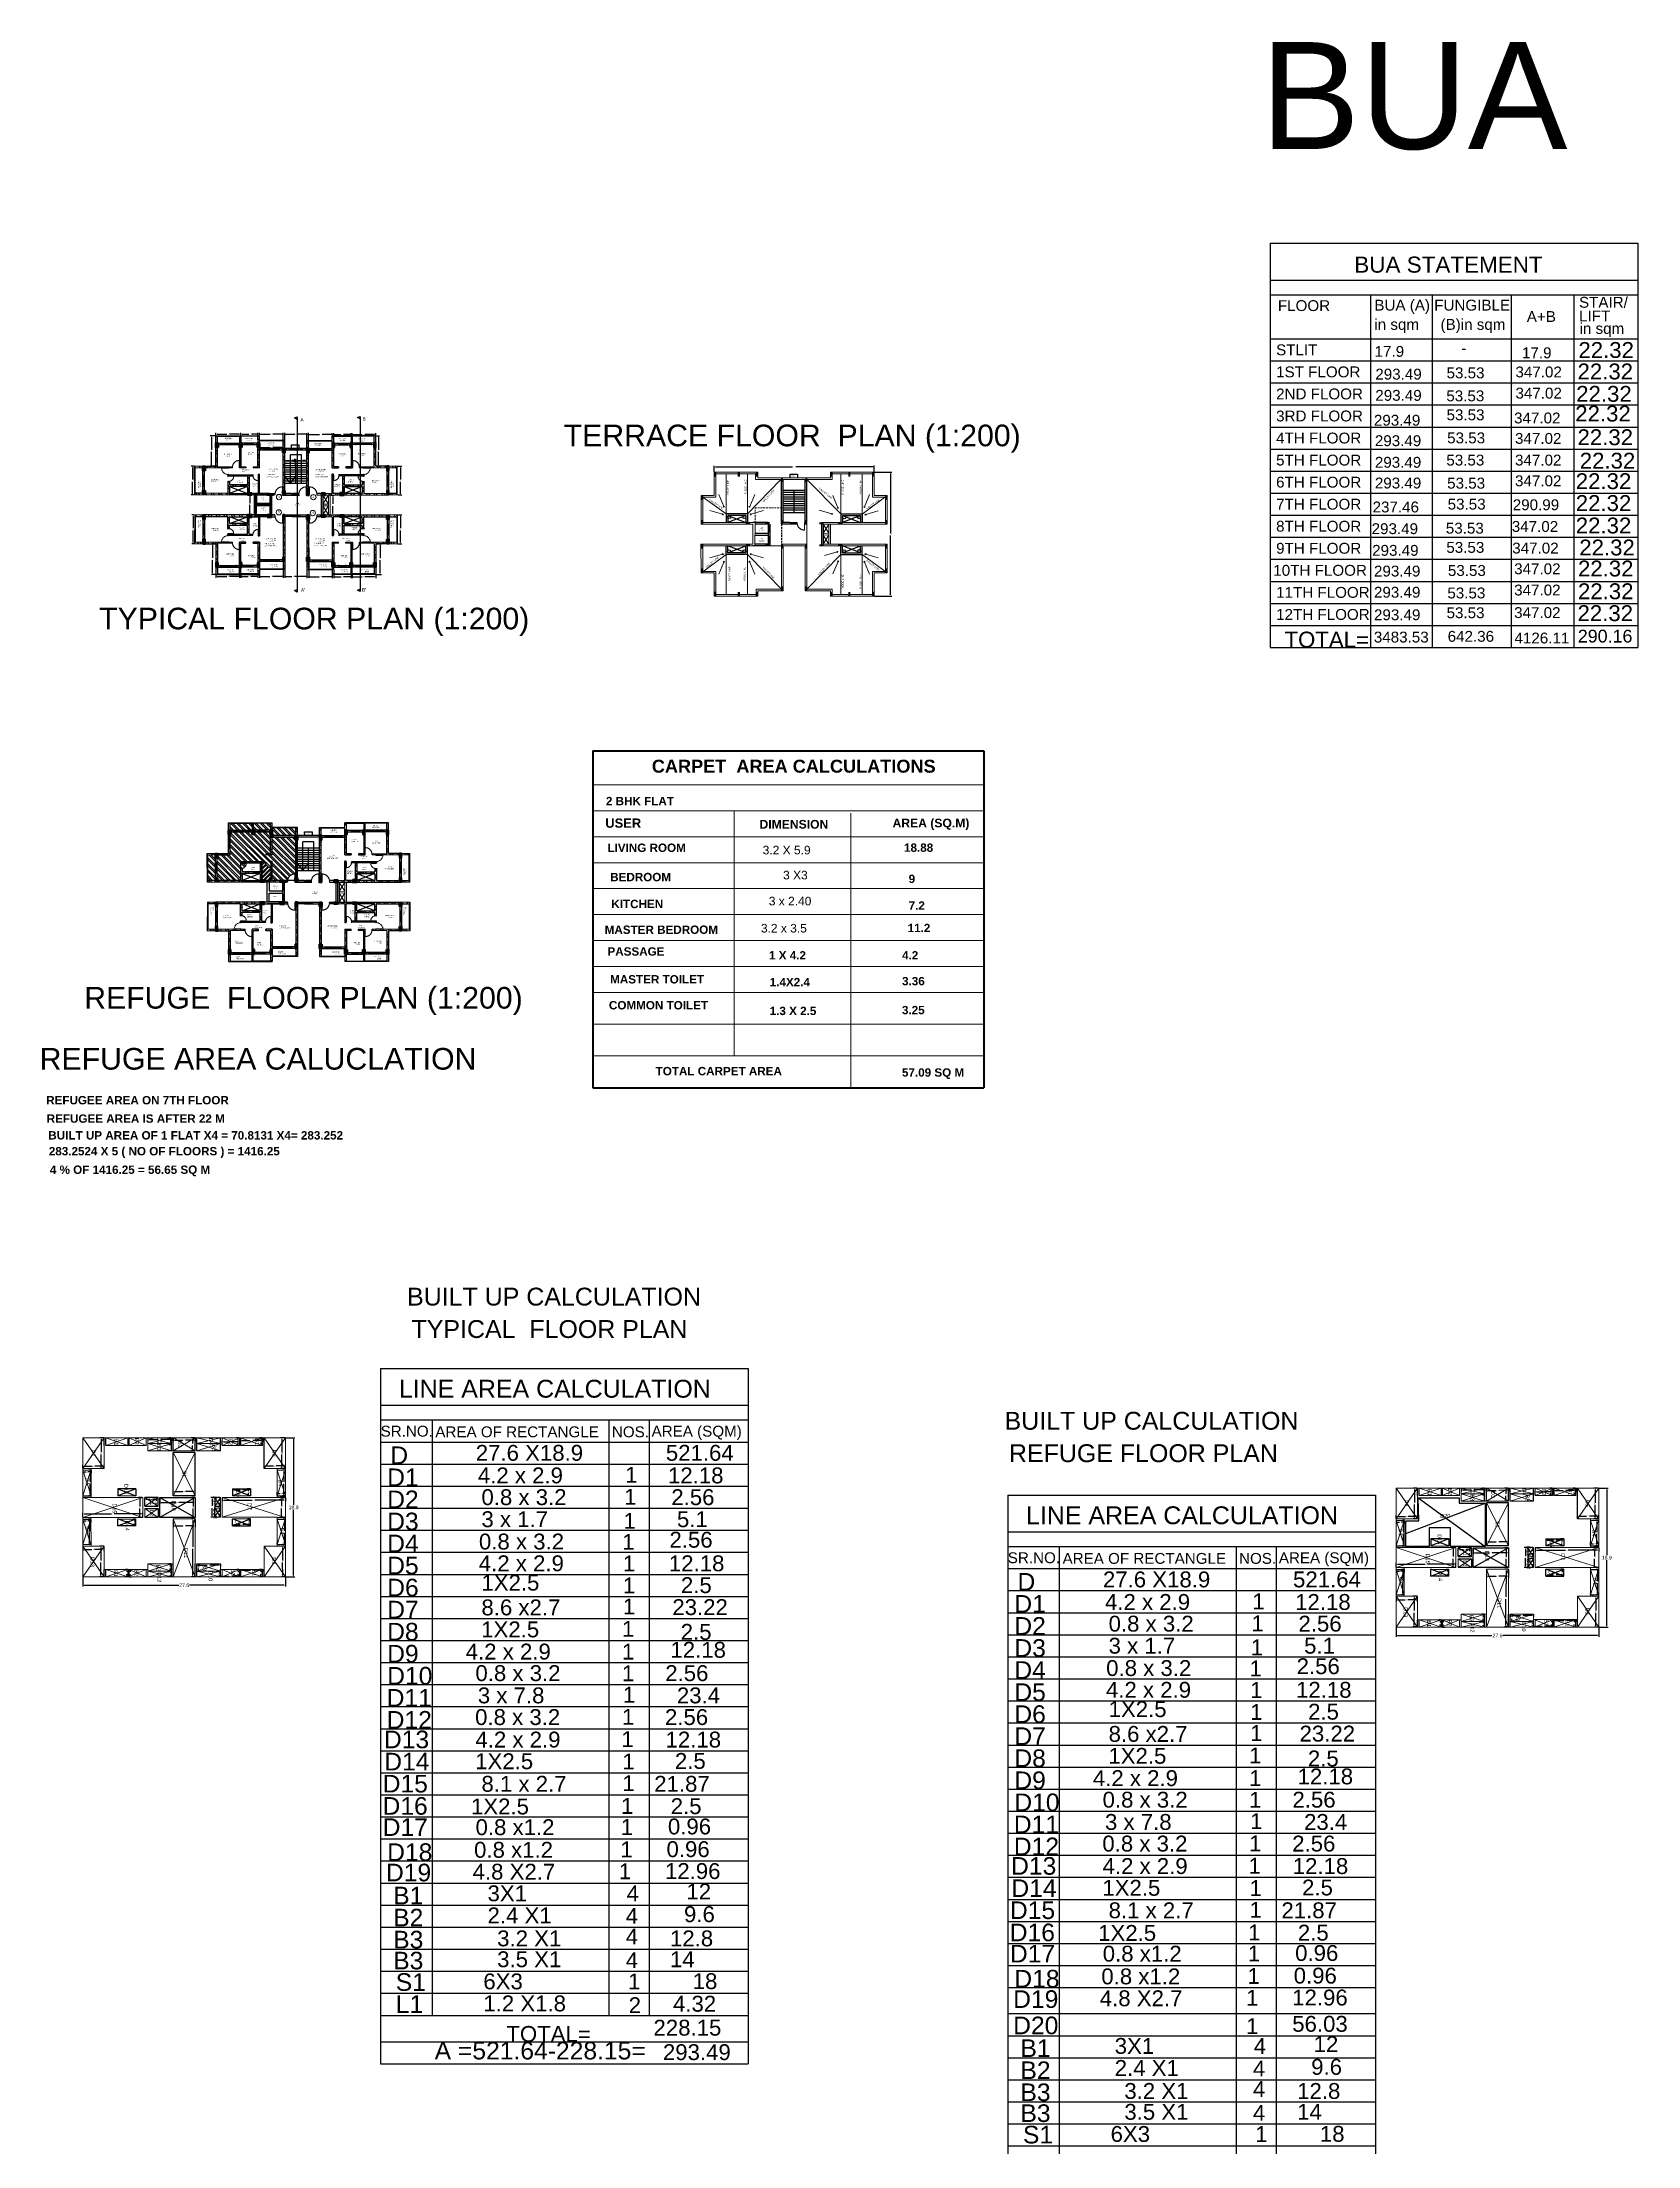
# Model space of a CAD drawing. Header units: metres. Extents: x 29392 to 32022, y 3934 to 33962.
# Drawn here: x 29417.4 to 29634.4, y 3964.7 to 4251 of the extents above; entities that cross this region are included whole.
import ezdxf

# ---------------------------------------------------------------- set-up
doc = ezdxf.new("R2010")
doc.units = ezdxf.units.M
for name, pattern in [('DASHED2', [9.525, 6.35, -3.175]), ('DASHEDX2', [38.1, 25.4, -12.7]), ('HIDDEN', [0.375, 0.25, -0.125]), ('HIDDEN2', [4.7625, 3.175, -1.5875])]:
    doc.linetypes.add(name, pattern=pattern)
for name, color, linetype, lineweight in [('col line', 252, 'Continuous', 15), ('COLUMN', 7, 'Continuous', 40), ('DOOR', 7, 'Continuous', 20), ('finiture', 7, 'Continuous', 20), ('TERRACE', 251, 'Continuous', 18), ('text', 7, 'Continuous', 5), ('Walls', 64, 'Continuous', 40)]:
    doc.layers.add(name, color=color, linetype=linetype, lineweight=lineweight)
doc.styles.add('20 scale', font='ARIALN.TTF')
doc.styles.add('Annotative', font='arial.ttf')
doc.styles.get("Standard").update_dxf_attribs({"font": 'arial.ttf'})
doc.dimstyles.get("Standard").update_dxf_attribs({"dimtxt": 0.1, "dimasz": 0.18, "dimexe": 0.18, "dimexo": 0.0625, "dimgap": 0.09, "dimtad": 0, "dimtih": 1, "dimtoh": 1, "dimdec": 1, "dimzin": 0, "dimdsep": 46, "dimtxsty": 'Standard', "dimcen": 0.09, "dimadec": 0, "dimazin": 0, "dimtfac": 1, "dimtdec": 1, "dimtofl": 0, "dimtmove": 0, "dimatfit": 3, "dimfxl": 1, "dimtolj": 1, "dimtzin": 0, "dimarcsym": 0})

msp = doc.modelspace()

# ---------------------------------------------------------------- texts
for s, height, p in [('BUA', 14.539, (29583.07, 4236.43)), ('BUA STATEMENT', 2.186, (29595.84, 4219.6)), ('STAIR/', 1.477, (29626.4, 4214.83)), ('FLOOR', 1.477, (29585.45, 4214.38)), ('BUA (A)', 1.477, (29598.57, 4214.44)), ('FUNGIBLE', 1.477, (29606.71, 4214.44)), ('A+B', 1.477, (29619.3, 4212.89)), ('LIFT', 1.477, (29626.4, 4212.97)), ('in sqm', 1.477, (29598.57, 4211.82)), ('(B)in sqm', 1.477, (29607.57, 4211.82)), ('in sqm', 1.477, (29626.47, 4211.27)), ('STLIT ', 1.477, (29585.21, 4208.36)), ('17.9', 1.477, (29598.6, 4208.15)), ('-', 1.48, (29610.41, 4208.59)), ('17.9', 1.477, (29618.65, 4207.96)), ('22.32', 2.16, (29626.32, 4208)), ('1ST FLOOR', 1.477, (29585.21, 4205.36)), ('293.49', 1.477, (29598.7, 4205.05)), ('53.53', 1.477, (29608.39, 4205.23)), ('347.02', 1.477, (29617.76, 4205.35)), ('22.32', 2.16, (29626.2, 4205.08)), ('2ND FLOOR', 1.477, (29585.21, 4202.36)), ('293.49', 1.477, (29598.7, 4202.17)), ('53.53', 1.477, (29608.36, 4202.1)), ('347.02', 1.477, (29617.76, 4202.47)), ('22.32', 2.16, (29626.02, 4202.03)), ('3RD FLOOR', 1.477, (29585.21, 4199.36)), ('293.49', 1.477, (29598.51, 4198.78)), ('53.53', 1.477, (29608.39, 4199.52)), ('347.02', 1.477, (29617.57, 4199.09)), ('22.32', 2.16, (29625.89, 4199.35)), ('4TH FLOOR', 1.477, (29585.21, 4196.36)), ('293.49', 1.477, (29598.64, 4196)), ('53.53', 1.477, (29608.47, 4196.38)), ('347.02', 1.477, (29617.7, 4196.31)), ('22.32', 2.16, (29626.2, 4196.13)), ('5TH FLOOR', 1.477, (29585.21, 4193.36)), ('293.49', 1.477, (29598.64, 4193.06)), ('53.53', 1.477, (29608.36, 4193.36)), ('347.02', 1.477, (29617.7, 4193.36)), ('22.32', 2.16, (29626.5, 4192.94)), ('6TH FLOOR', 1.477, (29585.21, 4190.36)), ('293.49', 1.477, (29598.64, 4190.24)), ('53.53', 1.477, (29608.47, 4190.22)), ('347.02', 1.477, (29617.7, 4190.54)), ('22.32', 2.16, (29625.96, 4190.15)), ('6.7 X2.7', 0.153, (29451.77, 4187.88)), ('LOBBY', 0.153, (29451.77, 4188.13)), ('7TH FLOOR', 1.477, (29585.21, 4187.36)), ('237.46', 1.477, (29598.33, 4186.98)), ('53.53', 1.477, (29608.54, 4187.37)), ('290.99', 1.477, (29617.39, 4187.28)), ('22.32', 2.16, (29625.96, 4187.17)), ('8TH FLOOR', 1.477, (29585.21, 4184.36)), ('293.49', 1.477, (29598.2, 4184.03)), ('53.53', 1.477, (29608.29, 4184.1)), ('347.02', 1.477, (29617.26, 4184.33)), ('22.32', 2.16, (29625.96, 4184.12)), ('9TH FLOOR', 1.477, (29585.21, 4181.36)), ('293.49', 1.477, (29598.27, 4181.08)), ('53.53', 1.477, (29608.36, 4181.48)), ('347.02', 1.477, (29617.32, 4181.39)), ('22.32', 2.16, (29626.44, 4181.13)), ('10TH FLOOR', 1.477, (29584.83, 4178.36)), ('293.49', 1.477, (29598.52, 4178.26)), ('53.53', 1.477, (29608.57, 4178.34)), ('347.02', 1.477, (29617.58, 4178.57)), ('22.32', 2.16, (29626.26, 4178.27)), ('11TH FLOOR', 1.477, (29585.21, 4175.36)), ('293.49', 1.477, (29598.52, 4175.38)), ('53.53', 1.477, (29608.5, 4175.28)), ('347.02', 1.477, (29617.58, 4175.68)), ('22.32', 2.16, (29626.26, 4175.17)), ('12TH FLOOR', 1.477, (29585.21, 4172.36)), ('293.49', 1.477, (29598.52, 4172.31)), ('53.53', 1.477, (29608.39, 4172.59)), ('347.02', 1.477, (29617.58, 4172.61)), ('22.32', 2.16, (29626.2, 4172.19)), ('TOTAL=', 2.16, (29586.35, 4168.6)), ('3483.53', 1.477, (29598.5, 4169.28)), ('642.36', 1.477, (29608.54, 4169.38)), ('4126.11', 1.477, (29617.63, 4169.15)), ('290.16', 1.737, (29626.24, 4169.28)), ('BUILT UP CALCULATION', 2.4289, (29467.03, 4079.07)), ('TYPICAL  FLOOR PLAN ', 2.4289, (29467.63, 4074.66)), ('LINE AREA CALCULATION', 2.4289, (29465.91, 4066.54)), ('BUILT UP CALCULATION', 2.4289, (29548.28, 4062.18)), ('SR.NO.', 1.477, (29463.43, 4061.24)), ('AREA OF RECTANGLE', 1.4768, (29470.87, 4061.15)), ('NOS.', 1.477, (29494.88, 4061.15)), ('AREA (SQM)', 1.477, (29500.28, 4061.24)), ('D', 2.4, (29464.75, 4057.5)), ('27.6 X18.9', 2.16, (29476.37, 4057.95)), ('521.64', 2.16, (29502.22, 4057.95)), ('REFUGE FLOOR PLAN ', 2.4289, (29548.88, 4057.77)), ('D1', 2.4, (29464.32, 4054.5)), ('4.2 x 2.9', 2.16, (29476.65, 4054.88)), ('1', 2.16, (29496.69, 4054.96)), ('12.18', 2.16, (29502.51, 4054.88)), ('D2', 2.4, (29464.32, 4051.5)), ('0.8 x 3.2', 2.16, (29477.14, 4051.92)), ('1', 2.16, (29496.56, 4051.97)), ('2.56', 2.16, (29502.96, 4051.92)), ('D3', 2.4, (29464.32, 4048.5)), ('3 x 1.7', 2.16, (29477.14, 4048.92)), ('1', 2.16, (29496.47, 4048.7)), ('5.1', 2.16, (29503.73, 4048.92)), ('LINE AREA CALCULATION', 2.4289, (29551.2, 4049.32)), ('D4', 2.4, (29464.32, 4045.5)), ('0.8 x 3.2', 2.16, (29476.8, 4045.88)), ('1', 2.16, (29496.29, 4045.84)), ('2.56', 2.16, (29502.71, 4046.13)), ('D5', 2.4, (29464.32, 4042.5)), ('4.2 x 2.9', 2.16, (29476.78, 4042.92)), ('1', 2.16, (29496.38, 4042.91)), ('12.18', 2.16, (29502.63, 4042.92)), ('SR.NO.', 1.477, (29548.72, 4044.02)), ('AREA OF RECTANGLE', 1.4768, (29556.17, 4043.93)), ('NOS.', 1.477, (29580.17, 4043.93)), ('AREA (SQM)', 1.477, (29585.58, 4044.02)), ('D6', 2.4, (29464.32, 4039.5)), ('1X2.5', 2.16, (29477.14, 4040.29)), ('1', 2.16, (29496.38, 4039.91)), ('2.5', 2.16, (29504.27, 4039.95)), ('D', 2.4, (29550.04, 4040.28)), ('27.6 X18.9', 2.16, (29561.66, 4040.73)), ('521.64', 2.16, (29587.51, 4040.73)), ('D7', 2.4, (29464.32, 4036.5)), ('8.6 x2.7', 2.16, (29477.14, 4036.92)), ('1', 2.16, (29496.38, 4037.05)), ('23.22', 2.16, (29503.1, 4036.96)), ('D1', 2.4, (29549.61, 4037.28)), ('4.2 x 2.9', 2.16, (29561.94, 4037.66)), ('1', 2.16, (29581.98, 4037.75)), ('12.18', 2.16, (29587.8, 4037.66)), ('1X2.5', 2.16, (29477.11, 4033.93)), ('1', 2.16, (29496.25, 4034)), ('D2', 2.4, (29549.61, 4034.28)), ('0.8 x 3.2', 2.16, (29562.43, 4034.71)), ('1', 2.16, (29581.85, 4034.75)), ('2.56', 2.16, (29588.25, 4034.71)), ('D8', 2.4, (29464.32, 4033.5)), ('12.18', 2.16, (29502.84, 4031.15)), ('2.5', 2.16, (29504.24, 4033.59)), ('D3', 2.4, (29549.61, 4031.28)), ('3 x 1.7', 2.16, (29562.43, 4031.71)), ('1', 2.16, (29581.76, 4031.49)), ('5.1', 2.16, (29589.02, 4031.71)), ('D9', 2.4, (29464.32, 4030.5)), ('4.2 x 2.9', 2.16, (29475, 4030.91)), ('1', 2.16, (29496.25, 4030.91)), ('D4', 2.4, (29549.61, 4028.28)), ('0.8 x 3.2', 2.16, (29562.1, 4028.67)), ('1', 2.16, (29581.59, 4028.62)), ('2.56', 2.16, (29588, 4028.92)), ('D10', 2.4, (29464.32, 4027.5)), ('0.8 x 3.2', 2.16, (29476.32, 4027.98)), ('1', 2.16, (29496.25, 4027.96)), ('2.56', 2.16, (29502.14, 4027.98)), ('D5', 2.4, (29549.61, 4025.28)), ('4.2 x 2.9', 2.16, (29562.07, 4025.71)), ('1', 2.16, (29581.68, 4025.69)), ('12.18', 2.16, (29587.92, 4025.71)), ('D11', 2.4, (29464.25, 4024.5)), ('3 x 7.8', 2.16, (29476.65, 4024.95)), ('1', 2.16, (29496.38, 4025.05)), ('23.4', 2.16, (29503.72, 4024.95)), ('D6', 2.4, (29549.61, 4022.28)), ('1X2.5', 2.16, (29562.43, 4023.08)), ('1', 2.16, (29581.68, 4022.7)), ('2.5', 2.16, (29589.56, 4022.73)), ('D12', 2.4, (29464.25, 4021.5)), ('0.8 x 3.2', 2.16, (29476.28, 4022)), ('1', 2.16, (29496.25, 4022.03)), ('2.56', 2.16, (29502.1, 4022)), ('D7', 2.4, (29549.61, 4019.28)), ('8.6 x2.7', 2.16, (29562.43, 4019.71)), ('1', 2.16, (29581.68, 4019.83)), ('23.22', 2.16, (29588.4, 4019.75)), ('D13', 2.4, (29463.88, 4018.84)), ('4.2 x 2.9', 2.16, (29476.32, 4018.94)), ('1', 2.16, (29496.16, 4018.99)), ('12.18', 2.16, (29502.18, 4018.94)), ('1X2.5', 2.16, (29562.4, 4016.72)), ('1', 2.16, (29581.54, 4016.78)), ('D14', 2.4, (29463.92, 4015.82)), ('1X2.5', 2.16, (29476.29, 4015.99)), ('1', 2.16, (29496.3, 4015.95)), ('2.5', 2.16, (29503.45, 4016.03)), ('D8', 2.4, (29549.61, 4016.28)), ('12.18', 2.16, (29588.13, 4013.93)), ('2.5', 2.16, (29589.53, 4016.37)), ('D15', 2.4, (29463.71, 4012.82)), ('8.1 x 2.7', 2.16, (29477.14, 4012.92)), ('1', 2.16, (29496.3, 4013)), ('21.87', 2.16, (29500.64, 4012.92)), ('D9', 2.4, (29549.61, 4013.28)), ('4.2 x 2.9', 2.16, (29560.29, 4013.69)), ('1', 2.16, (29581.54, 4013.7)), ('D16', 2.4, (29463.69, 4009.79)), ('1X2.5', 2.16, (29475.72, 4009.84)), ('1', 2.16, (29496.12, 4009.91)), ('2.5', 2.16, (29502.88, 4009.88)), ('D10', 2.4, (29549.61, 4010.28)), ('0.8 x 3.2', 2.16, (29561.61, 4010.76)), ('1', 2.16, (29581.54, 4010.74)), ('2.56', 2.16, (29587.43, 4010.76)), ('D17', 2.4, (29463.71, 4006.91)), ('0.8 x1.2', 2.16, (29476.34, 4007.02)), ('1', 2.16, (29496.08, 4007.05)), ('0.96', 2.16, (29502.5, 4007.12)), ('D11', 2.4, (29549.54, 4007.28)), ('3 x 7.8', 2.16, (29561.94, 4007.73)), ('1', 2.16, (29581.68, 4007.84)), ('23.4', 2.16, (29589.01, 4007.73)), ('D18', 2.4, (29464.32, 4003.5)), ('0.8 x1.2', 2.16, (29476.14, 4003.94)), ('1', 2.16, (29496.03, 4004)), ('0.96', 2.16, (29502.31, 4004.03)), ('D12', 2.4, (29549.54, 4004.28)), ('0.8 x 3.2', 2.16, (29561.58, 4004.79)), ('1', 2.16, (29581.54, 4004.82)), ('2.56', 2.16, (29587.4, 4004.79)), ('D19', 2.4, (29464.16, 4000.73)), ('4.8 X2.7', 2.16, (29475.94, 4000.96)), ('1', 2.16, (29495.83, 4001.02)), ('12.96', 2.16, (29502.1, 4001.05)), ('D13', 2.4, (29549.17, 4001.63)), ('4.2 x 2.9', 2.16, (29561.61, 4001.73)), ('1', 2.16, (29581.46, 4001.78)), ('12.18', 2.16, (29587.47, 4001.73)), ('B1', 2.4, (29465.14, 3997.6)), ('3X1', 2.16, (29477.97, 3998.02)), ('4', 2.16, (29496.88, 3998.01)), ('12', 2.16, (29505.02, 3998.27)), ('D14', 2.4, (29549.21, 3998.6)), ('1X2.5', 2.16, (29561.58, 3998.77)), ('1', 2.16, (29581.59, 3998.74)), ('2.5', 2.16, (29588.74, 3998.81)), ('B2', 2.4, (29465.14, 3994.6)), ('2.4 X1', 2.16, (29477.97, 3995.02)), ('4', 2.16, (29496.77, 3994.95)), ('9.6', 2.16, (29504.69, 3995.18)), ('D15', 2.4, (29549.01, 3995.6)), ('8.1 x 2.7', 2.16, (29562.43, 3995.71)), ('1', 2.16, (29581.59, 3995.78)), ('21.87', 2.16, (29585.93, 3995.71)), ('B3', 2.4, (29465.14, 3991.6)), ('3.2 X1', 2.16, (29479.28, 3991.89)), ('4', 2.16, (29496.77, 3992.15)), ('12.8', 2.16, (29502.78, 3991.89)), ('D16', 2.4, (29548.98, 3992.58)), ('1X2.5', 2.16, (29561.01, 3992.63)), ('1', 2.16, (29581.41, 3992.7)), ('2.5', 2.16, (29588.17, 3992.67)), ('B3', 2.4, (29465.14, 3988.75)), ('3.5 X1', 2.16, (29479.28, 3989.05)), ('4', 2.16, (29496.77, 3988.93)), ('14', 2.16, (29502.78, 3989.05)), ('D17', 2.4, (29549.01, 3989.69)), ('0.8 x1.2', 2.16, (29561.63, 3989.81)), ('1', 2.16, (29581.37, 3989.83)), ('0.96', 2.16, (29587.8, 3989.9)), ('S1', 2.4, (29465.49, 3985.83)), ('6X3', 2.16, (29477.4, 3986.04)), ('1', 2.16, (29497.08, 3986.03)), ('18', 2.16, (29505.87, 3986.07)), ('D18', 2.4, (29549.61, 3986.28)), ('0.8 x1.2', 2.16, (29561.44, 3986.72)), ('1', 2.16, (29581.32, 3986.78)), ('0.96', 2.16, (29587.6, 3986.82)), ('L1', 2.4, (29465.49, 3982.83)), ('1.2 X1.8', 2.16, (29477.4, 3983.04)), ('2', 2.16, (29497.17, 3982.8)), ('4.32', 2.16, (29503.19, 3983)), ('D19', 2.4, (29549.45, 3983.51)), ('4.8 X2.7', 2.16, (29561.23, 3983.74)), ('1', 2.16, (29581.12, 3983.8)), ('12.96', 2.16, (29587.4, 3983.84)), ('228.15', 2.16, (29500.54, 3979.74)), ('D20', 2.4, (29549.45, 3979.93)), ('1', 2.16, (29581.12, 3979.95)), ('56.03', 2.16, (29587.4, 3980.26)), ('A =521.64-228.15=', 2.4, (29470.78, 3976.5)), ('TOTAL=', 2.16, (29480.53, 3978.89)), ('B1', 2.4, (29550.44, 3976.83)), ('3X1', 2.16, (29563.26, 3977.26)), ('4', 2.16, (29582.17, 3977.25)), ('12', 2.16, (29590.31, 3977.51)), ('293.49', 2.16, (29501.82, 3976.41)), ('B2', 2.4, (29550.44, 3973.83)), ('2.4 X1', 2.16, (29563.26, 3974.26)), ('4', 2.16, (29582.06, 3974.19)), ('9.6', 2.16, (29589.98, 3974.41)), ('B3', 2.4, (29550.44, 3970.83)), ('3.2 X1', 2.16, (29564.57, 3971.13)), ('4', 2.16, (29582.06, 3971.39)), ('12.8', 2.16, (29588.07, 3971.13)), ('B3', 2.4, (29550.44, 3967.99)), ('3.5 X1', 2.16, (29564.57, 3968.29)), ('4', 2.16, (29582.06, 3968.16)), ('14', 2.16, (29588.07, 3968.29)), ('S1', 2.4, (29550.78, 3965.07)), ('6X3', 2.16, (29562.7, 3965.28)), ('1', 2.16, (29582.37, 3965.27)), ('18', 2.16, (29591.16, 3965.3))]:
    msp.add_text(s, height=height).set_placement(p)
at = {"transparency": 16777216}
for s, p in [('A', (29452.53, 4199.34)), (' B', (29460.79, 4199.47)), ("A'", (29452.6, 4176.21)), ("B'", (29460.9, 4176.21))]:
    msp.add_text(s, height=0.467, dxfattribs=at).set_placement(p)
at = {"color": 251, "true_color": 0x636466}
for s, height, p in [('RCC CHAJJA', 0.0605, (29451.52, 4195.88)), ('2 BHK FLAT ', 0.1727, (29447.93, 4192.05)), ('CA-57.09 SQ M', 0.1727, (29447.93, 4191.77)), ('2 BHK FLAT ', 0.1727, (29454.53, 4192.05)), ('CA-57.09 SQ M', 0.1727, (29454.53, 4191.77)), ('RCC CHAJJA', 0.0605, (29519.34, 4191.9)), ('BELOW', 0.0605, (29519.44, 4191.82)), ('2 BHK FLAT ', 0.1727, (29447.63, 4182.63)), ('CA-57.09 SQ M', 0.1727, (29447.63, 4182.36)), ('2 BHK FLAT ', 0.1727, (29454.36, 4182.67)), ('CA-57.09 SQ M', 0.1727, (29454.36, 4182.39)), ('RCC CHAJJA', 0.0605, (29453.33, 4143.21)), ('BELOW', 0.0605, (29453.4, 4143.11))]:
    msp.add_text(s, height=height, dxfattribs=at).set_placement(p)
for s, rotation, p in [('D1', 270, (29424.14, 4059.48)), ('B1', 270, (29427.24, 4060.95)), ('B2', 270, (29430.01, 4061.05)), ('B3', 270, (29433.03, 4060.23)), ('D2', 270, (29433.08, 4061.13)), ('D3', 270, (29435.86, 4060.7)), ('D4', 270, (29440.1, 4061.05)), ('B3', 270, (29440.55, 4060.19)), ('B2', 270, (29442.77, 4060.98)), ('B1', 270, (29446.36, 4061.01)), ('D5', 270, (29448.7, 4059.46)), ('S1', 270, (29436.47, 4056.61)), ('B4', 270, (29423.29, 4055.59)), ('D16', 270, (29428.57, 4054.8)), ('D6', 270, (29443.83, 4053.98)), ('B4', 270, (29449.58, 4055.41)), ('B1', 270, (29605.83, 4054.11)), ('B2', 270, (29608.6, 4054.21)), ('B3', 270, (29611.62, 4053.39)), ('D2', 270, (29611.67, 4054.28)), ('D3', 270, (29614.45, 4053.86)), ('D4', 270, (29618.69, 4054.21)), ('B3', 270, (29619.14, 4053.35)), ('B2', 270, (29621.36, 4054.14)), ('B1', 270, (29624.95, 4054.17)), ('D15', 270, (29426.98, 4052.15)), ('L2', 270, (29432.05, 4051.25)), ('L1', 270, (29432.09, 4052.72)), ('D19', 270, (29435.03, 4052.52)), ('D17', 270, (29440.69, 4053.19)), ('D18', 270, (29440.7, 4051.43)), ('D7', 270, (29445.34, 4052.23)), ('D1', 270, (29602.73, 4052.64)), ('D20', 1.1041, (29607.54, 4050.17)), ('D5', 270, (29627.29, 4052.62)), ('B4', 270, (29423.45, 4049.04)), ('D14', 270, (29428.71, 4049.8)), ('D8', 270, (29443.67, 4049.88)), ('B4', 270, (29449.75, 4048.86)), ('B4', 270, (29601.88, 4048.75)), ('D16', 270, (29607.16, 4047.96)), ('S1', 270, (29615.06, 4049.77)), ('B4', 270, (29628.17, 4048.57)), ('D13', 270, (29423.96, 4044.87)), ('D11', 270, (29436.71, 4046.1)), ('D9', 270, (29448.66, 4044.81)), ('D15', 270, (29605.57, 4045.31)), ('L1', 270, (29610.68, 4045.88)), ('D19', 270, (29613.62, 4045.68)), ('D17', 270, (29619.28, 4046.35)), ('D6', 270, (29622.42, 4047.14)), ('D7', 270, (29623.93, 4045.39)), ('B1', 270, (29427.16, 4043.08)), ('B2', 270, (29429.94, 4043.18)), ('B3', 270, (29432.95, 4043.82)), ('D12', 270, (29433.06, 4042.79)), ('B3', 270, (29439.21, 4043.87)), ('D10', 270, (29440.04, 4042.93)), ('B2', 270, (29443.09, 4043.24)), ('B1', 270, (29445.98, 4043.15)), ('B4', 270, (29602.04, 4042.2)), ('D14', 270, (29607.3, 4042.96)), ('L2', 270, (29610.64, 4044.41)), ('D18', 270, (29619.29, 4044.59)), ('D8', 270, (29622.26, 4043.04)), ('B4', 270, (29628.34, 4042.02)), ('D11', 270, (29615.3, 4039.26)), ('D13', 270, (29602.55, 4038.03)), ('B1', 270, (29605.75, 4036.24)), ('B2', 270, (29608.53, 4036.33)), ('B3', 270, (29611.54, 4036.98)), ('B3', 270, (29617.8, 4037.03)), ('D10', 270, (29618.63, 4036.09)), ('B2', 270, (29621.68, 4036.4)), ('B1', 270, (29624.57, 4036.31)), ('D9', 270, (29627.25, 4037.97)), ('D12', 270, (29611.65, 4035.95))]:
    msp.add_text(s, height=0.533, rotation=rotation).set_placement(p)
at = {"style": 'Annotative'}
for s, insert, char_height, attachment_point, rotation in [('\\pi0.23667;BALCONY\\P\\pi0.47391;3X1M', (29442.02, 4197.14), 0.1541, 1, 359.9548), ('\\pi0.23667;BALCONY\\P\\pi0.38276;2.4X1M', (29444.83, 4197.11), 0.1541, 1, 359.9548), ('\\pi0.23667;BALCONY\\P\\pi0.38412;3.2X1M', (29447.72, 4196.47), 0.1541, 1, 359.9548), ('\\pi0.23667;BALCONY\\P\\pi0.38412;3.2X1M', (29454.22, 4196.41), 0.1541, 1, 359.9548), ('\\pi0.23667;BALCONY\\P\\pi0.38276;2.4X1M', (29457.54, 4197.12), 0.1541, 1, 359.9548), ('\\pi0.23667;BALCONY\\P\\pi0.47391;3X1M', (29460.2, 4197.07), 0.1541, 1, 359.9548), ('\\pi0.20224;BEDROOM\\P\\pi0.53042;3.X3', (29441.93, 4194.99), 0.1541, 1, 359.9548), ('\\pi0.28667;KITCHEN\\P\\pi0.46918;2.4X3', (29444.9, 4195.22), 0.1541, 1, 359.9548), ('\\pi0.28667;KITCHEN\\P\\pi0.46918;2.4X3', (29457.57, 4195.01), 0.1541, 1, 359.9548), ('\\pi0.20224;BEDROOM\\P\\pi0.53042;3.X3', (29460.15, 4195.05), 0.1541, 1, 359.9548), ('\\pi0.23667;BALCONY\\P\\pi0.38412;3.5X1M', (29438.6, 4190.06), 0.1541, 1, 89.9548), ('BEDROOM\\P3.2X3.5', (29440.37, 4191.51), 0.154, 1, 359.9548), ('\\pi0.3703;TOILET\\P\\pi0.37971;2.4X1.4', (29443.56, 4191.41), 0.1541, 1, 359.9548), ('PASSAGE\\P4.2X1', (29444.57, 4192.88), 0.154, 1, 359.9548), ('\\pi0.3703;TOILET\\P\\pi0.37939;2.5X1.3', (29445.56, 4190.88), 0.1541, 1, 359.9548), ('\\pi0.040703;LIVING ROOM \\P\\pi0.32078;3.2 X 5.9', (29447.96, 4192.93), 0.1541, 1, 359.9548), ('\\pi0.040703;LIVING ROOM \\P\\pi0.32078;3.2 X 5.9', (29454.52, 4192.87), 0.1541, 1, 359.9548), ('\\pi0.3703;TOILET\\P\\pi0.37939;2.5X1.3', (29456.74, 4190.83), 0.1541, 1, 359.9548), ('\\pi0.3703;TOILET\\P\\pi0.37971;2.4X1.4', (29458.64, 4191.5), 0.1541, 1, 359.9548), ('BEDROOM\\P3.2X3.5', (29462.25, 4191.41), 0.154, 1, 359.9548), ('\\pi0.23667;BALCONY\\P\\pi0.38412;3.5X1M', (29465.22, 4190.06), 0.1541, 7, 90.0452), ('BALCONY\\P3.5X1M', (29438.6, 4185.91), 0.154, 3, 90.0452), ('BEDROOM\\P3.2X3.5', (29441.4, 4184.46), 0.154, 9, 359.9548), ('TOILET\\P2.4X1.4', (29444.91, 4184.57), 0.154, 9, 359.9548), ('TOILET\\P2.5X1.3', (29446.83, 4185.09), 0.154, 9, 359.9548), ('TOILET\\P2.5X1.3', (29458.26, 4185.09), 0.154, 9, 359.9548), ('TOILET\\P2.4X1.4', (29460.26, 4184.57), 0.154, 9, 359.9548), ('BEDROOM\\P3.2X3.5', (29463.45, 4184.46), 0.154, 9, 359.9548), ('BALCONY\\P3.5X1M', (29465.22, 4185.91), 0.154, 9, 89.9548), ('PASSAGE\\P4.2X1', (29445, 4183.09), 0.154, 9, 359.9548), ('LIVING ROOM \\P3.2 X 5.9', (29449.16, 4183.05), 0.1541, 9, 359.9548), ('LIVING ROOM \\P3.2 X 5.9', (29455.86, 4183.05), 0.1541, 9, 359.9548), ('PASSAGE\\P4.2X1', (29459.25, 4183.09), 0.154, 9, 359.9548), ('BALCONY\\P3X1M', (29443.41, 4178.84), 0.154, 9, 359.9548), ('BEDROOM\\P3.X3', (29443.49, 4180.99), 0.154, 9, 359.9548), ('BALCONY 2.4X1M', (29446.22, 4178.86), 0.1541, 9, 359.9548), ('KITCHEN\\P2.4X3', (29446.38, 4180.76), 0.154, 9, 359.9548), ('BALCONY\\P3.2X1M', (29449.39, 4179.51), 0.154, 9, 359.9548), ('BALCONY\\P3.2X1M', (29456.1, 4179.51), 0.154, 9, 359.9548), ('BALCONY 2.4X1M', (29458.96, 4178.83), 0.1541, 9, 359.9548), ('KITCHEN\\P2.4X3', (29458.92, 4180.76), 0.154, 9, 359.9548), ('BALCONY\\P3X1M', (29461.8, 4178.84), 0.154, 9, 359.9548), ('BEDROOM\\P3.X3', (29461.9, 4180.99), 0.154, 9, 359.9548), ('\\pi0.23667;BALCONY\\P\\pi0.38412;3.2X1M', (29457.82, 4143.81), 0.1541, 7, 180.0452), ('\\pi0.28667;KITCHEN\\P\\pi0.46918;2.4X3', (29460.64, 4142.55), 0.1541, 7, 180.0452), ('\\pi0.23667;BALCONY\\P\\pi0.47391;3X1M', (29463.52, 4144.47), 0.1541, 7, 180.0452), ('\\pi0.20224;BEDROOM\\P\\pi0.53042;3.X3', (29463.61, 4142.33), 0.1541, 7, 180.0452), ('\\pi0.040703;LIVING ROOM \\P\\pi0.32078;3.2 X 5.9', (29457.58, 4140.26), 0.1541, 7, 180.0452), ('\\pi0.24198;PASSAGE\\P\\pi0.48227;4.2X1', (29460.35, 4140.24), 0.1541, 1, 359.9548), ('\\pi0.3703;TOILET\\P\\pi0.37971;2.4X1.4', (29445.27, 4138.74), 0.1541, 1, 359.9548), ('\\pi0.3703;TOILET\\P\\pi0.37939;2.5X1.3', (29447.28, 4138.22), 0.1541, 1, 359.9548), ('\\pi0.53121;LIFT\\P\\pi0.3878;1.2X1.8', (29449.9, 4135.79), 0.1541, 1, 180), ('\\pi0.3703;TOILET\\P\\pi0.37939;2.5X1.3', (29459.98, 4138.22), 0.1541, 7, 180.0452), ('\\pi0.3703;TOILET\\P\\pi0.37971;2.4X1.4', (29461.98, 4138.74), 0.1541, 7, 180.0452), ('BEDROOM\\P3.2X3.5', (29465.17, 4138.85), 0.154, 7, 180.0452), ('\\pi0.23667;BALCONY\\P\\pi0.38412;3.5X1M', (29466.94, 4137.4), 0.1541, 7, 90.0452), ('\\pi0.53121;LIFT\\P\\pi0.3878;1.2X1.8', (29449.89, 4134.38), 0.1541, 1, 180), ('\\pi0.39217;LOBBY \\P\\pi0.40936;2.7 X 7', (29455.24, 4135.48), 0.1541, 7, 180.0452), ('BALCONY\\P3.5X1M', (29440.32, 4133.25), 0.154, 3, 90.0452), ('BEDROOM\\P3.2X3.5', (29442.08, 4131.8), 0.154, 3, 180.0452), ('TOILET\\P2.4X1.4', (29445.27, 4131.9), 0.154, 3, 180.0452), ('PASSAGE\\P4.2X1', (29446.28, 4130.43), 0.154, 3, 180.0452), ('TOILET\\P2.5X1.3', (29447.28, 4132.43), 0.154, 3, 180.0452), ('LIVING ROOM \\P3.2 X 5.9', (29449.68, 4130.38), 0.1541, 3, 180.0452), ('LIVING ROOM \\P3.2 X 5.9', (29457.58, 4130.38), 0.1541, 9, 359.9548), ('TOILET\\P2.5X1.3', (29459.98, 4132.43), 0.154, 9, 359.9548), ('PASSAGE\\P4.2X1', (29460.35, 4130.44), 0.154, 3, 180.0452), ('TOILET\\P2.4X1.4', (29461.98, 4131.9), 0.154, 9, 359.9548), ('BEDROOM\\P3.2X3.5', (29465.17, 4131.8), 0.154, 9, 359.9548), ('BALCONY\\P3.5X1M', (29466.94, 4133.25), 0.154, 9, 89.9548), ('BEDROOM\\P3.X3', (29443.64, 4128.32), 0.154, 3, 180.0452), ('KITCHEN\\P2.4X3', (29446.62, 4128.1), 0.154, 3, 180.0452), ('KITCHEN\\P2.4X3', (29460.64, 4128.1), 0.154, 9, 359.9548), ('BEDROOM\\P3.X3', (29463.61, 4128.32), 0.154, 9, 359.9548), ('BALCONY\\P3X1M', (29443.74, 4126.18), 0.154, 3, 180.0452), ('BALCONY\\P3.2X1M', (29449.44, 4126.84), 0.154, 3, 180.0452), ('BALCONY\\P3.2X1M', (29457.82, 4126.84), 0.154, 9, 359.9548), ('BALCONY\\P3X1M', (29463.52, 4126.18), 0.154, 9, 359.9548)]:
    msp.add_mtext_dynamic_manual_height_columns(s, width=1.485, gutter_width=1, heights=[0], dxfattribs=dict(at, insert=insert, char_height=char_height, attachment_point=attachment_point, rotation=rotation))
at = {"char_height": 0.1541, "attachment_point": 1, "style": 'Annotative'}
for insert in [(29446.71, 4189.03), (29446.71, 4187.62), (29514.51, 4184.89), (29514.51, 4183.47)]:
    msp.add_mtext_dynamic_manual_height_columns('\\pi0.53121;LIFT\\P\\pi0.3878;1.2X1.8', width=1.485, gutter_width=1, heights=[0], dxfattribs=dict(at, insert=insert))
at = {"linetype": 'Continuous', "lineweight": 9, "ltscale": 50, "attachment_point": 4, "style": '20 scale'}
for s, width, insert, char_height in [('{\\fArial|b1|i0|c0|p34;CARPET  AREA CALCULATIONS}', 7626.8059, (29500.31, 4152.44), 1.7638), ('{\\fArial|b1|i0|c0|p34;2 BHK FLAT    }', 7626.8059, (29494.07, 4147.71), 1.1348), ('{\\fArial|b1|i0|c0|p34;USER}', 2796.7253, (29493.98, 4144.7), 1.2598), ('{\\fArial|b1|i0|c0|p34;DIMENSION}', 2796.7253, (29514.96, 4144.54), 1.1811), ('{\\fArial|b1|i0|c0|p34;AREA (SQ.M)}', 2796.7253, (29533.05, 4144.54), 1.1811), ('{\\fArial|b1|i0|c0|p34;LIVING ROOM}', 2796.7253, (29494.28, 4141.35), 1.1348), ('{\\fArial|b1|i0|c0|p34;18.88}', 7626.8059, (29534.61, 4141.36), 1.1348), ('{\\fArial|b1|i0|c0|p34;BEDROOM}', 2796.7253, (29494.65, 4137.36), 1.1348), ('{\\fArial|b1|i0|c0|p34;9}', 7626.8059, (29535.24, 4137.11), 1.1348), ('{\\fArial|b1|i0|c0|p34;KITCHEN}', 2796.7253, (29494.81, 4133.7), 1.1348), ('{\\fArial|b1|i0|c0|p34;7.2}', 7626.8059, (29535.24, 4133.5), 1.1348), ('{\\fArial|b1|i0|c0|p34;MASTER BEDROOM}', 2796.7253, (29493.9, 4130.2), 1.1348), ('{\\fArial|b1|i0|c0|p34;11.2}', 7626.8059, (29535.1, 4130.44), 1.1348), ('{\\fArial|b1|i0|c0|p34;PASSAGE}', 2796.7253, (29494.28, 4127.24), 1.1348), ('{\\fArial|b1|i0|c0|p34;1 X 4.2}', 7626.8059, (29516.25, 4126.72), 1.1348), ('{\\fArial|b1|i0|c0|p34;4.2}', 7626.8059, (29534.34, 4126.72), 1.1348), ('{\\fArial|b1|i0|c0|p34;MASTER TOILET}', 2796.7253, (29494.64, 4123.45), 1.1348), ('{\\fArial|b1|i0|c0|p34;1.4X2.4}', 2796.7253, (29516.35, 4123.08), 1.1348), ('{\\fArial|b1|i0|c0|p34;3.36}', 7626.8059, (29534.34, 4123.2), 1.1348), ('{\\fArial|b1|i0|c0|p34;COMMON TOILET}', 2796.7253, (29494.48, 4119.92), 1.1348), ('{\\fArial|b1|i0|c0|p34;1.3 X 2.5}', 2796.7253, (29516.34, 4119.15), 1.1348), ('{\\fArial|b1|i0|c0|p34;3.25}', 7626.8059, (29534.33, 4119.26), 1.1348), ('{\\fArial|b1|i0|c0|p34;TOTAL CARPET AREA}', 2796.7253, (29500.83, 4110.96), 1.1348), ('{\\fArial|b1|i0|c0|p34;57.09 SQ M}', 7626.8059, (29534.33, 4110.62), 1.1348), ('{\\fArial|b1|i0|c0|p34;REFUGEE AREA ON 7TH FLOOR }', 2796.7253, (29417.95, 4107), 1.1348), ('{\\fArial|b1|i0|c0|p34;REFUGEE AREA IS AFTER 22 M }', 2796.7253, (29418.02, 4104.5), 1.1348), ('{\\fArial|b1|i0|c0|p34;BUILT UP AREA OF 1 FLAT X4 = 70.8131 X4= 283.252}', 2796.7253, (29418.24, 4102.22), 1.1348), ('{\\fArial|b1|i0|c0|p34;283.2524 X 5 ( NO OF FLOORS ) = 1416.25}', 2796.7253, (29418.31, 4099.9), 1.1348), ('{\\fArial|b1|i0|c0|p34;4 % OF 1416.25 = 56.65 SQ M}', 2796.7253, (29418.45, 4097.39), 1.1348)]:
    msp.add_mtext_dynamic_manual_height_columns(s, width=width, gutter_width=1125, heights=[960.89], dxfattribs=dict(at, insert=insert, char_height=char_height))
at = {"char_height": 1.165}
for s, insert, attachment_point in [('3.2 X 5.9', (29515.39, 4140.44), 7), ('3 X3 ', (29521.51, 4137.04), 9), ('3 x 2.40', (29522.01, 4133.5), 9), ('3.2 x 3.5', (29521.39, 4130.99), 3)]:
    msp.add_mtext(s, dxfattribs=dict(at, insert=insert, attachment_point=attachment_point))
at = {"layer": 'TERRACE'}
for s, height, rotation, p in [('RIGDE LINE', 0.251, 90, (29510.78, 4189.43)), ('RIGDE LINE', 0.251, 90, (29513.2, 4189.46)), ('RIGDE LINE', 0.251, 90, (29526.39, 4189.41)), ('RIGDE LINE', 0.251, 90, (29528.81, 4189.39)), ('VALLEY LINE', 0.2514, 325.5046, (29508.08, 4188.64)), ('VALLEY LINE', 0.2514, 47.2792, (29515.52, 4188.33)), ('VALLEY LINE', 0.2514, 320.9898, (29523, 4190.18)), ('VALLEY LINE', 0.2514, 33.5086, (29529.56, 4187.38)), ('VALLEY LINE', 0.2514, 39.9894, (29507.78, 4179.4)), ('RIGDE LINE', 0.251, 90, (29511.01, 4177.63)), ('RIGDE LINE', 0.251, 90, (29513.03, 4177.56)), ('VALLEY LINE', 0.2514, 312.7208, (29515.34, 4179.51)), ('VALLEY LINE', 0.2514, 46.4889, (29523.04, 4178.42)), ('VALLEY LINE', 0.2514, 320.4004, (29529.44, 4180.42)), ('RIGDE LINE', 0.251, 90, (29526.39, 4176.56)), ('RIGDE LINE', 0.251, 90, (29528.81, 4176.58))]:
    msp.add_text(s, height=height, rotation=rotation, dxfattribs=at).set_placement(p)
at = {"layer": 'text'}
for s, p in [('TERRACE FLOOR  PLAN (1:200) ', (29488.33, 4195.98)), ('TYPICAL FLOOR PLAN (1:200)', (29425.15, 4171.07)), ('REFUGE  FLOOR PLAN (1:200)', (29423.12, 4119.47)), ('REFUGE AREA CALUCLATION ', (29417.06, 4111.17))]:
    msp.add_text(s, height=2.9435, dxfattribs=at).set_placement(p)
at = {"layer": 'text', "color": 251, "true_color": 0x636466}
for s, p in [('1', (29449.49, 4188.95)), ('2', (29454.17, 4188.95)), ('3', (29449.45, 4186.88)), ('4', (29454.09, 4186.77))]:
    msp.add_text(s, height=0.323, dxfattribs=at).set_placement(p)

# ---------------------------------------------------------------- blocks, each defined once
blk = doc.blocks.new('*D143')
at = {"layer": 'Defpoints', "color": 0, "transparency": 16777216}
for p in [(29450.49, 4061.05), (29449.99, 4056.88), (29450.48, 4056.88)]:
    blk.add_point(p, dxfattribs=at)
at = {"layer": 'text', "color": 0, "lineweight": -2, "transparency": 16777216}
for p, q in [((29450.43, 4061.05), (29449.82, 4061.05)), ((29450, 4060.87), (29450, 4059.08)), ((29450.42, 4056.88), (29449.81, 4056.88)), ((29449.99, 4057.06), (29450, 4058.8))]:
    blk.add_line(p, q, dxfattribs=at)
at = {"layer": 'text', "color": 0, "transparency": 16777216}
for points in [[(29449.97, 4060.87), (29450.03, 4060.87), (29450, 4061.05)], [(29449.96, 4057.06), (29450.02, 4057.06), (29449.99, 4056.88)]]:
    blk.add_solid(points, dxfattribs=at)
at = {"layer": 'text', "color": 0, "transparency": 16777216, "insert": (29450, 4058.94), "char_height": 0.1, "attachment_point": 5}
blk.add_mtext('\\A1;4.2', dxfattribs=at)
blk = doc.blocks.new('*D144')
at = {"layer": 'Defpoints', "color": 0, "transparency": 16777216}
for p in [(29447.59, 4057.26), (29447.59, 4056.88), (29450.48, 4056.88)]:
    blk.add_point(p, dxfattribs=at)
at = {"layer": 'text', "color": 0, "lineweight": -2, "transparency": 16777216}
for p, q in [((29447.59, 4056.94), (29447.59, 4057.44)), ((29447.77, 4057.26), (29448.85, 4057.26)), ((29450.3, 4057.26), (29449.22, 4057.26)), ((29450.48, 4056.94), (29450.48, 4057.44))]:
    blk.add_line(p, q, dxfattribs=at)
at = {"layer": 'text', "color": 0, "transparency": 16777216}
for points in [[(29447.77, 4057.29), (29447.77, 4057.23), (29447.59, 4057.26)], [(29450.3, 4057.29), (29450.3, 4057.23), (29450.48, 4057.26)]]:
    blk.add_solid(points, dxfattribs=at)
at = {"layer": 'text', "color": 0, "transparency": 16777216, "insert": (29449.04, 4057.26), "char_height": 0.1, "attachment_point": 5}
blk.add_mtext('\\A1;2.9', dxfattribs=at)
blk = doc.blocks.new('*D145')
at = {"layer": 'Defpoints', "color": 0, "transparency": 16777216}
for p in [(29450.48, 4056.67), (29450.25, 4053.2), (29450.48, 4053.2)]:
    blk.add_point(p, dxfattribs=at)
at = {"layer": 'text', "color": 0, "lineweight": -2, "transparency": 16777216}
for p, q in [((29450.42, 4056.67), (29450.07, 4056.67)), ((29450.25, 4056.49), (29450.25, 4055.08)), ((29450.42, 4053.2), (29450.07, 4053.2)), ((29450.25, 4053.38), (29450.25, 4054.8))]:
    blk.add_line(p, q, dxfattribs=at)
at = {"layer": 'text', "color": 0, "transparency": 16777216}
for points in [[(29450.28, 4056.49), (29450.22, 4056.49), (29450.25, 4056.67)], [(29450.28, 4053.38), (29450.22, 4053.38), (29450.25, 4053.2)]]:
    blk.add_solid(points, dxfattribs=at)
at = {"layer": 'text', "color": 0, "transparency": 16777216, "insert": (29450.25, 4054.94), "char_height": 0.1, "attachment_point": 5}
blk.add_mtext('\\A1;3.5', dxfattribs=at)
blk = doc.blocks.new('*D146')
at = {"layer": 'Defpoints', "color": 0, "transparency": 16777216}
for p in [(29449.37, 4053.48), (29449.37, 4053.21), (29450.49, 4053.21)]:
    blk.add_point(p, dxfattribs=at)
at = {"layer": 'text', "color": 0, "lineweight": -2, "transparency": 16777216}
for p, q in [((29449.37, 4053.27), (29449.37, 4053.66)), ((29449.55, 4053.48), (29449.77, 4053.48)), ((29450.31, 4053.48), (29450.1, 4053.48)), ((29450.49, 4053.27), (29450.49, 4053.66))]:
    blk.add_line(p, q, dxfattribs=at)
at = {"layer": 'text', "color": 0, "transparency": 16777216}
for points in [[(29449.55, 4053.51), (29449.55, 4053.45), (29449.37, 4053.48)], [(29450.31, 4053.51), (29450.31, 4053.45), (29450.49, 4053.48)]]:
    blk.add_solid(points, dxfattribs=at)
at = {"layer": 'text', "color": 0, "transparency": 16777216, "insert": (29449.93, 4053.48), "char_height": 0.1, "attachment_point": 5}
blk.add_mtext('\\A1;1.1', dxfattribs=at)
blk = doc.blocks.new('*D147')
at = {"layer": 'Defpoints', "color": 0, "transparency": 16777216}
for p in [(29450.47, 4050.02), (29450.34, 4046.55), (29450.48, 4046.55)]:
    blk.add_point(p, dxfattribs=at)
at = {"layer": 'text', "color": 0, "lineweight": -2, "transparency": 16777216}
for p, q in [((29450.41, 4050.02), (29450.16, 4050.02)), ((29450.34, 4049.84), (29450.34, 4048.43)), ((29450.34, 4046.73), (29450.34, 4048.15)), ((29450.42, 4046.55), (29450.16, 4046.55))]:
    blk.add_line(p, q, dxfattribs=at)
at = {"layer": 'text', "color": 0, "transparency": 16777216}
for points in [[(29450.37, 4049.84), (29450.31, 4049.84), (29450.34, 4050.02)], [(29450.37, 4046.73), (29450.31, 4046.73), (29450.34, 4046.55)]]:
    blk.add_solid(points, dxfattribs=at)
at = {"layer": 'text', "color": 0, "transparency": 16777216, "insert": (29450.34, 4048.29), "char_height": 0.1, "attachment_point": 5}
blk.add_mtext('\\A1;3.5', dxfattribs=at)
blk = doc.blocks.new('*D148')
at = {"layer": 'Defpoints', "color": 0, "transparency": 16777216}
for p in [(29449.37, 4046.56), (29449.37, 4046.56), (29450.48, 4046.56)]:
    blk.add_point(p, dxfattribs=at)
at = {"layer": 'text', "color": 0, "lineweight": -2, "transparency": 16777216}
for p, q in [((29449.37, 4046.62), (29449.37, 4046.74)), ((29449.55, 4046.56), (29449.76, 4046.56)), ((29450.3, 4046.56), (29450.09, 4046.56)), ((29450.48, 4046.62), (29450.48, 4046.74))]:
    blk.add_line(p, q, dxfattribs=at)
at = {"layer": 'text', "color": 0, "transparency": 16777216}
for points in [[(29449.55, 4046.59), (29449.55, 4046.53), (29449.37, 4046.56)], [(29450.3, 4046.59), (29450.3, 4046.53), (29450.48, 4046.56)]]:
    blk.add_solid(points, dxfattribs=at)
at = {"layer": 'text', "color": 0, "transparency": 16777216, "insert": (29449.93, 4046.56), "char_height": 0.1, "attachment_point": 5}
blk.add_mtext('\\A1;1.1', dxfattribs=at)
blk = doc.blocks.new('*D149')
at = {"layer": 'Defpoints', "color": 0, "transparency": 16777216}
for p in [(29447.2, 4060.05), (29447.36, 4061.05), (29447.36, 4060.05)]:
    blk.add_point(p, dxfattribs=at)
at = {"layer": 'text', "color": 0, "lineweight": -2, "transparency": 16777216}
for p, q in [((29447.3, 4061.05), (29447.02, 4061.05)), ((29447.3, 4060.05), (29447.02, 4060.05)), ((29447.2, 4060.87), (29447.2, 4060.75)), ((29447.2, 4060.23), (29447.2, 4060.46))]:
    blk.add_line(p, q, dxfattribs=at)
at = {"layer": 'text', "color": 0, "transparency": 16777216}
for points in [[(29447.17, 4060.87), (29447.23, 4060.87), (29447.2, 4061.05)], [(29447.17, 4060.23), (29447.23, 4060.23), (29447.2, 4060.05)]]:
    blk.add_solid(points, dxfattribs=at)
at = {"layer": 'text', "color": 0, "transparency": 16777216, "insert": (29447.2, 4060.6), "char_height": 0.1, "attachment_point": 5}
blk.add_mtext('\\A1;1.0', dxfattribs=at)
blk = doc.blocks.new('*D150')
at = {"layer": 'Defpoints', "color": 0, "transparency": 16777216}
for p in [(29444.37, 4061.05), (29447.36, 4061.05), (29447.36, 4060.73)]:
    blk.add_point(p, dxfattribs=at)
at = {"layer": 'text', "color": 0, "lineweight": -2, "transparency": 16777216}
for p, q in [((29444.37, 4060.99), (29444.37, 4060.55)), ((29444.55, 4060.73), (29445.66, 4060.73)), ((29447.18, 4060.73), (29446.03, 4060.73)), ((29447.36, 4060.99), (29447.36, 4060.55))]:
    blk.add_line(p, q, dxfattribs=at)
at = {"layer": 'text', "color": 0, "transparency": 16777216}
for points in [[(29444.55, 4060.76), (29444.55, 4060.7), (29444.37, 4060.73)], [(29447.18, 4060.76), (29447.18, 4060.7), (29447.36, 4060.73)]]:
    blk.add_solid(points, dxfattribs=at)
at = {"layer": 'text', "color": 0, "transparency": 16777216, "insert": (29445.85, 4060.73), "char_height": 0.1, "attachment_point": 5}
blk.add_mtext('\\A1;3.0', dxfattribs=at)
blk = doc.blocks.new('*D151')
at = {"layer": 'Defpoints', "color": 0, "transparency": 16777216}
for p in [(29434.85, 4060.3), (29434.98, 4061.05), (29434.98, 4060.3)]:
    blk.add_point(p, dxfattribs=at)
at = {"layer": 'text', "color": 0, "lineweight": -2, "transparency": 16777216}
for p, q in [((29434.92, 4061.05), (29434.67, 4061.05)), ((29434.92, 4060.3), (29434.67, 4060.3)), ((29434.85, 4060.12), (29434.67, 4060.12)), ((29434.85, 4060.87), (29434.85, 4060.48)), ((29434.85, 4060.3), (29434.85, 4060.12))]:
    blk.add_line(p, q, dxfattribs=at)
at = {"layer": 'text', "color": 0, "transparency": 16777216}
for points in [[(29434.82, 4060.87), (29434.88, 4060.87), (29434.85, 4061.05)], [(29434.82, 4060.48), (29434.88, 4060.48), (29434.85, 4060.3)]]:
    blk.add_solid(points, dxfattribs=at)
at = {"layer": 'text', "color": 0, "transparency": 16777216, "insert": (29434.49, 4060.12), "char_height": 0.1, "attachment_point": 5}
blk.add_mtext('\\A1;0.8', dxfattribs=at)
blk = doc.blocks.new('*D152')
at = {"layer": 'Defpoints', "color": 0, "transparency": 16777216}
for p in [(29431.78, 4061.05), (29431.78, 4060.85), (29434.98, 4061.05)]:
    blk.add_point(p, dxfattribs=at)
at = {"layer": 'text', "color": 0, "lineweight": -2, "transparency": 16777216}
for p, q in [((29431.78, 4060.99), (29431.78, 4060.67)), ((29431.96, 4060.85), (29433.2, 4060.85)), ((29434.8, 4060.85), (29433.56, 4060.85)), ((29434.98, 4060.99), (29434.98, 4060.67))]:
    blk.add_line(p, q, dxfattribs=at)
at = {"layer": 'text', "color": 0, "transparency": 16777216}
for points in [[(29431.96, 4060.88), (29431.96, 4060.82), (29431.78, 4060.85)], [(29434.8, 4060.88), (29434.8, 4060.82), (29434.98, 4060.85)]]:
    blk.add_solid(points, dxfattribs=at)
at = {"layer": 'text', "color": 0, "transparency": 16777216, "insert": (29433.38, 4060.85), "char_height": 0.1, "attachment_point": 5}
blk.add_mtext('\\A1;3.2', dxfattribs=at)
blk = doc.blocks.new('*D153')
at = {"layer": 'Defpoints', "color": 0, "transparency": 16777216}
for p in [(29437.85, 4059.3), (29438.21, 4061.05), (29438.21, 4059.3)]:
    blk.add_point(p, dxfattribs=at)
at = {"layer": 'text', "color": 0, "lineweight": -2, "transparency": 16777216}
for p, q in [((29438.15, 4061.05), (29437.67, 4061.05)), ((29438.15, 4059.3), (29437.67, 4059.3)), ((29437.85, 4060.87), (29437.85, 4060.29)), ((29437.85, 4059.48), (29437.85, 4060.01))]:
    blk.add_line(p, q, dxfattribs=at)
at = {"layer": 'text', "color": 0, "transparency": 16777216}
for points in [[(29437.88, 4060.87), (29437.82, 4060.87), (29437.85, 4061.05)], [(29437.88, 4059.48), (29437.82, 4059.48), (29437.85, 4059.3)]]:
    blk.add_solid(points, dxfattribs=at)
at = {"layer": 'text', "color": 0, "transparency": 16777216, "insert": (29437.85, 4060.15), "char_height": 0.1, "attachment_point": 5}
blk.add_mtext('\\A1;1.7', dxfattribs=at)
blk = doc.blocks.new('*D154')
at = {"layer": 'Defpoints', "color": 0, "transparency": 16777216}
for p in [(29435.21, 4061.05), (29438.21, 4061.05), (29438.21, 4060.77)]:
    blk.add_point(p, dxfattribs=at)
at = {"layer": 'text', "color": 0, "lineweight": -2, "transparency": 16777216}
for p, q in [((29435.21, 4060.99), (29435.21, 4060.58)), ((29435.39, 4060.76), (29436.53, 4060.76)), ((29438.03, 4060.77), (29436.89, 4060.76)), ((29438.21, 4060.99), (29438.21, 4060.59))]:
    blk.add_line(p, q, dxfattribs=at)
at = {"layer": 'text', "color": 0, "transparency": 16777216}
for points in [[(29435.39, 4060.79), (29435.39, 4060.73), (29435.21, 4060.76)], [(29438.03, 4060.8), (29438.03, 4060.74), (29438.21, 4060.77)]]:
    blk.add_solid(points, dxfattribs=at)
at = {"layer": 'text', "color": 0, "transparency": 16777216, "insert": (29436.71, 4060.76), "char_height": 0.1, "attachment_point": 5}
blk.add_mtext('\\A1;3.0', dxfattribs=at)
blk = doc.blocks.new('*D155')
at = {"layer": 'Defpoints', "color": 0, "transparency": 16777216}
for p in [(29445.47, 4053.2), (29445.74, 4054.15), (29445.74, 4053.2)]:
    blk.add_point(p, dxfattribs=at)
at = {"layer": 'text', "color": 0, "lineweight": -2, "transparency": 16777216}
for p, q in [((29445.68, 4054.15), (29445.29, 4054.15)), ((29445.68, 4053.2), (29445.29, 4053.2)), ((29445.47, 4053.97), (29445.47, 4053.82)), ((29445.47, 4053.38), (29445.47, 4053.53))]:
    blk.add_line(p, q, dxfattribs=at)
at = {"layer": 'text', "color": 0, "transparency": 16777216}
for points in [[(29445.5, 4053.97), (29445.44, 4053.97), (29445.47, 4054.15)], [(29445.5, 4053.38), (29445.44, 4053.38), (29445.47, 4053.2)]]:
    blk.add_solid(points, dxfattribs=at)
at = {"layer": 'text', "color": 0, "transparency": 16777216, "insert": (29445.47, 4053.67), "char_height": 0.1, "attachment_point": 5}
blk.add_mtext('\\A1;1.0', dxfattribs=at)
blk = doc.blocks.new('*D156')
at = {"layer": 'Defpoints', "color": 0, "transparency": 16777216}
for p in [(29443.29, 4054.15), (29445.74, 4054.15), (29445.74, 4053.99)]:
    blk.add_point(p, dxfattribs=at)
at = {"layer": 'text', "color": 0, "lineweight": -2, "transparency": 16777216}
for p, q in [((29443.29, 4054.09), (29443.29, 4053.8)), ((29443.47, 4053.98), (29444.34, 4053.99)), ((29445.56, 4053.99), (29444.7, 4053.99)), ((29445.74, 4054.09), (29445.74, 4053.81))]:
    blk.add_line(p, q, dxfattribs=at)
at = {"layer": 'text', "color": 0, "transparency": 16777216}
for points in [[(29443.47, 4054.01), (29443.47, 4053.95), (29443.29, 4053.98)], [(29445.56, 4054.02), (29445.56, 4053.96), (29445.74, 4053.99)]]:
    blk.add_solid(points, dxfattribs=at)
at = {"layer": 'text', "color": 0, "transparency": 16777216, "insert": (29444.52, 4053.99), "char_height": 0.1, "attachment_point": 5}
blk.add_mtext('\\A1;2.5', dxfattribs=at)
blk = doc.blocks.new('*D157')
at = {"layer": 'Defpoints', "color": 0, "transparency": 16777216}
for p in [(29450.49, 4052.97), (29449.92, 4050.26), (29450.47, 4050.25)]:
    blk.add_point(p, dxfattribs=at)
at = {"layer": 'text', "color": 0, "lineweight": -2, "transparency": 16777216}
for p, q in [((29450.43, 4052.97), (29449.76, 4052.98)), ((29449.94, 4052.79), (29449.93, 4051.76)), ((29449.93, 4050.44), (29449.93, 4051.47)), ((29450.41, 4050.25), (29449.74, 4050.26))]:
    blk.add_line(p, q, dxfattribs=at)
at = {"layer": 'text', "color": 0, "transparency": 16777216}
for points in [[(29449.9, 4050.44), (29449.96, 4050.44), (29449.92, 4050.26)], [(29449.91, 4052.8), (29449.97, 4052.79), (29449.94, 4052.97)]]:
    blk.add_solid(points, dxfattribs=at)
at = {"layer": 'text', "color": 0, "transparency": 16777216, "insert": (29449.93, 4051.62), "char_height": 0.1, "attachment_point": 5}
blk.add_mtext('\\A1;2.7', dxfattribs=at)
blk = doc.blocks.new('*D158')
at = {"layer": 'Defpoints', "color": 0, "transparency": 16777216}
for p in [(29441.87, 4052.97), (29441.87, 4052.61), (29450.49, 4052.97)]:
    blk.add_point(p, dxfattribs=at)
at = {"layer": 'text', "color": 0, "lineweight": -2, "transparency": 16777216}
for p, q in [((29441.87, 4052.91), (29441.87, 4052.43)), ((29442.05, 4052.61), (29445.98, 4052.61)), ((29450.31, 4052.61), (29446.34, 4052.61)), ((29450.49, 4052.91), (29450.49, 4052.43))]:
    blk.add_line(p, q, dxfattribs=at)
at = {"layer": 'text', "color": 0, "transparency": 16777216}
for points in [[(29442.05, 4052.64), (29442.05, 4052.58), (29441.87, 4052.61)], [(29450.31, 4052.64), (29450.31, 4052.58), (29450.49, 4052.61)]]:
    blk.add_solid(points, dxfattribs=at)
at = {"layer": 'text', "color": 0, "transparency": 16777216, "insert": (29446.16, 4052.61), "char_height": 0.1, "attachment_point": 5}
blk.add_mtext('\\A1;8.6', dxfattribs=at)
blk = doc.blocks.new('*D159')
at = {"layer": 'Defpoints', "color": 0, "transparency": 16777216}
for p in [(29441.46, 4042.17), (29441.64, 4042.93), (29441.64, 4042.17)]:
    blk.add_point(p, dxfattribs=at)
at = {"layer": 'text', "color": 0, "lineweight": -2, "transparency": 16777216}
for p, q in [((29441.58, 4042.93), (29441.28, 4042.93)), ((29441.58, 4042.17), (29441.28, 4042.17)), ((29441.46, 4042.75), (29441.46, 4042.67)), ((29441.46, 4042.35), (29441.46, 4042.38))]:
    blk.add_line(p, q, dxfattribs=at)
at = {"layer": 'text', "color": 0, "transparency": 16777216}
for points in [[(29441.43, 4042.75), (29441.49, 4042.75), (29441.46, 4042.93)], [(29441.43, 4042.35), (29441.49, 4042.35), (29441.46, 4042.17)]]:
    blk.add_solid(points, dxfattribs=at)
at = {"layer": 'text', "color": 0, "transparency": 16777216, "insert": (29441.46, 4042.52), "char_height": 0.1, "attachment_point": 5}
blk.add_mtext('\\A1;0.8', dxfattribs=at)
blk = doc.blocks.new('*D160')
at = {"layer": 'Defpoints', "color": 0, "transparency": 16777216}
for p in [(29438.21, 4050.03), (29437.88, 4042.18), (29438.21, 4042.18)]:
    blk.add_point(p, dxfattribs=at)
at = {"layer": 'text', "color": 0, "lineweight": -2, "transparency": 16777216}
for p, q in [((29438.15, 4050.03), (29437.71, 4050.03)), ((29437.89, 4049.85), (29437.88, 4046.26)), ((29437.88, 4042.36), (29437.88, 4045.98)), ((29438.15, 4042.18), (29437.7, 4042.18))]:
    blk.add_line(p, q, dxfattribs=at)
at = {"layer": 'text', "color": 0, "transparency": 16777216}
for points in [[(29437.86, 4049.85), (29437.92, 4049.85), (29437.89, 4050.03)], [(29437.85, 4042.36), (29437.91, 4042.36), (29437.88, 4042.18)]]:
    blk.add_solid(points, dxfattribs=at)
at = {"layer": 'text', "color": 0, "transparency": 16777216, "insert": (29437.88, 4046.12), "char_height": 0.1, "attachment_point": 5}
blk.add_mtext('\\A1;7.8', dxfattribs=at)
blk = doc.blocks.new('*D161')
at = {"layer": 'Defpoints', "color": 0, "transparency": 16777216}
for p in [(29435.21, 4050.03), (29435.21, 4049.08), (29438.21, 4050.03)]:
    blk.add_point(p, dxfattribs=at)
at = {"layer": 'text', "color": 0, "lineweight": -2, "transparency": 16777216}
for p, q in [((29435.21, 4049.97), (29435.21, 4048.9)), ((29435.39, 4049.08), (29436.53, 4049.08)), ((29438.03, 4049.08), (29436.89, 4049.08)), ((29438.21, 4049.97), (29438.21, 4048.9))]:
    blk.add_line(p, q, dxfattribs=at)
at = {"layer": 'text', "color": 0, "transparency": 16777216}
for points in [[(29435.39, 4049.11), (29435.39, 4049.05), (29435.21, 4049.08)], [(29438.03, 4049.11), (29438.03, 4049.05), (29438.21, 4049.08)]]:
    blk.add_solid(points, dxfattribs=at)
at = {"layer": 'text', "color": 0, "transparency": 16777216, "insert": (29436.71, 4049.08), "char_height": 0.1, "attachment_point": 5}
blk.add_mtext('\\A1;3.0', dxfattribs=at)
blk = doc.blocks.new('*D162')
at = {"layer": 'Defpoints', "color": 0, "transparency": 16777216}
for p in [(29431.08, 4052.97), (29430.7, 4050.26), (29431.08, 4050.25)]:
    blk.add_point(p, dxfattribs=at)
at = {"layer": 'text', "color": 0, "lineweight": -2, "transparency": 16777216}
for p, q in [((29431.01, 4052.97), (29430.52, 4052.97)), ((29430.7, 4052.79), (29430.7, 4051.75)), ((29430.7, 4050.44), (29430.7, 4051.47)), ((29431.01, 4050.25), (29430.52, 4050.26))]:
    blk.add_line(p, q, dxfattribs=at)
at = {"layer": 'text', "color": 0, "transparency": 16777216}
for points in [[(29430.67, 4052.79), (29430.73, 4052.79), (29430.7, 4052.97)], [(29430.67, 4050.44), (29430.73, 4050.44), (29430.7, 4050.26)]]:
    blk.add_solid(points, dxfattribs=at)
at = {"layer": 'text', "color": 0, "transparency": 16777216, "insert": (29430.7, 4051.61), "char_height": 0.1, "attachment_point": 5}
blk.add_mtext('\\A1;2.7', dxfattribs=at)
blk = doc.blocks.new('*D163')
at = {"layer": 'Defpoints', "color": 0, "transparency": 16777216}
for p in [(29422.94, 4050.71), (29422.94, 4050.25), (29431.08, 4050.25)]:
    blk.add_point(p, dxfattribs=at)
at = {"layer": 'text', "color": 0, "lineweight": -2, "transparency": 16777216}
for p, q in [((29422.94, 4050.32), (29422.94, 4050.89)), ((29423.12, 4050.71), (29426.84, 4050.71)), ((29430.9, 4050.71), (29427.19, 4050.71)), ((29431.08, 4050.32), (29431.08, 4050.89))]:
    blk.add_line(p, q, dxfattribs=at)
at = {"layer": 'text', "color": 0, "transparency": 16777216}
for points in [[(29423.12, 4050.74), (29423.12, 4050.68), (29422.94, 4050.71)], [(29430.9, 4050.74), (29430.9, 4050.68), (29431.08, 4050.71)]]:
    blk.add_solid(points, dxfattribs=at)
at = {"layer": 'text', "color": 0, "transparency": 16777216, "insert": (29427.01, 4050.71), "char_height": 0.1, "attachment_point": 5}
blk.add_mtext('\\A1;8.1', dxfattribs=at)
blk = doc.blocks.new('*D164')
at = {"layer": 'Defpoints', "color": 0, "transparency": 16777216}
for p in [(29441.52, 4051.73), (29441.64, 4052.97), (29441.64, 4051.73)]:
    blk.add_point(p, dxfattribs=at)
at = {"layer": 'text', "color": 0, "lineweight": -2, "transparency": 16777216}
for p, q in [((29441.57, 4052.97), (29441.34, 4052.97)), ((29441.57, 4051.73), (29441.34, 4051.73)), ((29441.52, 4052.79), (29441.52, 4052.49)), ((29441.52, 4051.91), (29441.52, 4052.21))]:
    blk.add_line(p, q, dxfattribs=at)
at = {"layer": 'text', "color": 0, "transparency": 16777216}
for points in [[(29441.55, 4052.79), (29441.49, 4052.79), (29441.52, 4052.97)], [(29441.55, 4051.91), (29441.49, 4051.91), (29441.52, 4051.73)]]:
    blk.add_solid(points, dxfattribs=at)
at = {"layer": 'text', "color": 0, "transparency": 16777216, "insert": (29441.52, 4052.35), "char_height": 0.1, "attachment_point": 5}
blk.add_mtext('\\A1;1.2', dxfattribs=at)
blk = doc.blocks.new('*D165')
at = {"layer": 'Defpoints', "color": 0, "transparency": 16777216}
for p in [(29444, 4060.05), (29444.22, 4061.05), (29444.22, 4060.05)]:
    blk.add_point(p, dxfattribs=at)
at = {"layer": 'text', "color": 0, "lineweight": -2, "transparency": 16777216}
for p, q in [((29444.16, 4060.05), (29443.82, 4060.05)), ((29444.16, 4061.05), (29443.83, 4061.05)), ((29444.01, 4060.87), (29444, 4060.69)), ((29444, 4060.23), (29444, 4060.41))]:
    blk.add_line(p, q, dxfattribs=at)
at = {"layer": 'text', "color": 0, "transparency": 16777216}
for points in [[(29443.97, 4060.23), (29444.03, 4060.23), (29444, 4060.05)], [(29443.98, 4060.87), (29444.04, 4060.87), (29444.01, 4061.05)]]:
    blk.add_solid(points, dxfattribs=at)
at = {"layer": 'text', "color": 0, "transparency": 16777216, "insert": (29444, 4060.55), "char_height": 0.1, "attachment_point": 5}
blk.add_mtext('\\A1;1.0', dxfattribs=at)
blk = doc.blocks.new('*D166')
at = {"layer": 'Defpoints', "color": 0, "transparency": 16777216}
for p in [(29441.87, 4060.55), (29441.87, 4060.05), (29444.22, 4060.05)]:
    blk.add_point(p, dxfattribs=at)
at = {"layer": 'text', "color": 0, "lineweight": -2, "transparency": 16777216}
for p, q in [((29441.87, 4060.11), (29441.87, 4060.73)), ((29442.05, 4060.55), (29442.86, 4060.55)), ((29444.04, 4060.55), (29443.23, 4060.55)), ((29444.22, 4060.11), (29444.22, 4060.73))]:
    blk.add_line(p, q, dxfattribs=at)
at = {"layer": 'text', "color": 0, "transparency": 16777216}
for points in [[(29442.05, 4060.58), (29442.05, 4060.52), (29441.87, 4060.55)], [(29444.04, 4060.58), (29444.04, 4060.52), (29444.22, 4060.55)]]:
    blk.add_solid(points, dxfattribs=at)
at = {"layer": 'text', "color": 0, "transparency": 16777216, "insert": (29443.05, 4060.55), "char_height": 0.1, "attachment_point": 5}
blk.add_mtext('\\A1;2.4', dxfattribs=at)
blk = doc.blocks.new('*D167')
at = {"layer": 'Defpoints', "color": 0, "transparency": 16777216}
for p in [(29435.21, 4053.77), (29435.21, 4053.2), (29438.21, 4053.2)]:
    blk.add_point(p, dxfattribs=at)
at = {"layer": 'text', "color": 0, "lineweight": -2, "transparency": 16777216}
for p, q in [((29435.21, 4053.26), (29435.21, 4053.95)), ((29435.39, 4053.77), (29436.53, 4053.77)), ((29438.03, 4053.77), (29436.89, 4053.77)), ((29438.21, 4053.26), (29438.21, 4053.95))]:
    blk.add_line(p, q, dxfattribs=at)
at = {"layer": 'text', "color": 0, "transparency": 16777216}
for points in [[(29435.39, 4053.8), (29435.39, 4053.74), (29435.21, 4053.77)], [(29438.03, 4053.8), (29438.03, 4053.74), (29438.21, 4053.77)]]:
    blk.add_solid(points, dxfattribs=at)
at = {"layer": 'text', "color": 0, "transparency": 16777216, "insert": (29436.71, 4053.77), "char_height": 0.1, "attachment_point": 5}
blk.add_mtext('\\A1;3.0', dxfattribs=at)
blk = doc.blocks.new('*D168')
at = {"layer": 'Defpoints', "color": 0, "transparency": 16777216}
for p in [(29432.92, 4051.77), (29433.18, 4052.97), (29433.18, 4051.77)]:
    blk.add_point(p, dxfattribs=at)
at = {"layer": 'text', "color": 0, "lineweight": -2, "transparency": 16777216}
for p, q in [((29433.11, 4052.97), (29432.74, 4052.97)), ((29433.11, 4051.77), (29432.74, 4051.77)), ((29432.92, 4052.79), (29432.92, 4052.51)), ((29432.92, 4051.95), (29432.92, 4052.23))]:
    blk.add_line(p, q, dxfattribs=at)
at = {"layer": 'text', "color": 0, "transparency": 16777216}
for points in [[(29432.89, 4052.79), (29432.95, 4052.79), (29432.92, 4052.97)], [(29432.89, 4051.95), (29432.95, 4051.95), (29432.92, 4051.77)]]:
    blk.add_solid(points, dxfattribs=at)
at = {"layer": 'text', "color": 0, "transparency": 16777216, "insert": (29432.92, 4052.37), "char_height": 0.1, "attachment_point": 5}
blk.add_mtext('\\A1;1.2', dxfattribs=at)
blk = doc.blocks.new('*D169')
at = {"layer": 'Defpoints', "color": 0, "transparency": 16777216}
for p in [(29431.38, 4052.72), (29431.38, 4051.77), (29433.18, 4051.77)]:
    blk.add_point(p, dxfattribs=at)
at = {"layer": 'text', "color": 0, "lineweight": -2, "transparency": 16777216}
for p, q in [((29431.38, 4051.83), (29431.37, 4052.9)), ((29431.56, 4052.72), (29432.1, 4052.72)), ((29433, 4052.73), (29432.45, 4052.73)), ((29433.18, 4051.83), (29433.17, 4052.91))]:
    blk.add_line(p, q, dxfattribs=at)
at = {"layer": 'text', "color": 0, "transparency": 16777216}
for points in [[(29431.56, 4052.75), (29431.56, 4052.69), (29431.38, 4052.72)], [(29433, 4052.76), (29433, 4052.7), (29433.18, 4052.73)]]:
    blk.add_solid(points, dxfattribs=at)
at = {"layer": 'text', "color": 0, "transparency": 16777216, "insert": (29432.28, 4052.72), "char_height": 0.1, "attachment_point": 5}
blk.add_mtext('\\A1;1.8', dxfattribs=at)
blk = doc.blocks.new('*D170')
at = {"layer": 'Defpoints', "color": 0, "transparency": 16777216}
for p in [(29450.49, 4061.05), (29450.49, 4042.17), (29451.59, 4042.17)]:
    blk.add_point(p, dxfattribs=at)
at = {"layer": 'text', "color": 0, "lineweight": -2, "transparency": 16777216}
for p, q in [((29450.56, 4061.05), (29451.77, 4061.05)), ((29451.59, 4060.87), (29451.59, 4051.96)), ((29451.59, 4042.35), (29451.59, 4051.27)), ((29450.56, 4042.17), (29451.77, 4042.17))]:
    blk.add_line(p, q, dxfattribs=at)
at = {"layer": 'text', "color": 0, "transparency": 16777216}
for points in [[(29451.56, 4060.87), (29451.62, 4060.87), (29451.59, 4061.05)], [(29451.56, 4042.35), (29451.62, 4042.35), (29451.59, 4042.17)]]:
    blk.add_solid(points, dxfattribs=at)
at = {"layer": 'text', "color": 0, "transparency": 16777216, "insert": (29451.59, 4051.61), "char_height": 0.5, "attachment_point": 5}
blk.add_mtext('\\A1;18.9', dxfattribs=at)
blk = doc.blocks.new('*D171')
at = {"layer": 'Defpoints', "color": 0, "transparency": 16777216}
for p in [(29422.94, 4042.17), (29450.49, 4042.17), (29422.94, 4041.01)]:
    blk.add_point(p, dxfattribs=at)
at = {"layer": 'text', "color": 0, "lineweight": -2, "transparency": 16777216}
for p, q in [((29422.94, 4042.11), (29422.94, 4040.83)), ((29450.49, 4042.11), (29450.49, 4040.83)), ((29423.12, 4041.01), (29435.97, 4041.01)), ((29450.31, 4041.01), (29437.46, 4041.01))]:
    blk.add_line(p, q, dxfattribs=at)
at = {"layer": 'text', "color": 0, "transparency": 16777216}
for points in [[(29423.12, 4041.04), (29423.12, 4040.98), (29422.94, 4041.01)], [(29450.31, 4041.04), (29450.31, 4040.98), (29450.49, 4041.01)]]:
    blk.add_solid(points, dxfattribs=at)
at = {"layer": 'text', "color": 0, "transparency": 16777216, "insert": (29436.72, 4041.01), "char_height": 0.5, "attachment_point": 5}
blk.add_mtext('\\A1;27.6', dxfattribs=at)
blk = doc.blocks.new('*D176')
at = {"layer": 'Defpoints', "color": 0, "transparency": 16777216}
for p in [(29446.75, 4195.67), (29450.41, 4195.81), (29450.41, 4195.67)]:
    blk.add_point(p, dxfattribs=at)
at = {"layer": 'text', "color": 0, "lineweight": -2, "transparency": 16777216}
for p, q in [((29446.75, 4195.74), (29446.75, 4195.99)), ((29446.93, 4195.81), (29448.4, 4195.81)), ((29450.23, 4195.81), (29448.76, 4195.81)), ((29450.41, 4195.73), (29450.41, 4195.99))]:
    blk.add_line(p, q, dxfattribs=at)
at = {"layer": 'text', "color": 0, "transparency": 16777216}
for points in [[(29446.93, 4195.84), (29446.93, 4195.78), (29446.75, 4195.81)], [(29450.23, 4195.84), (29450.23, 4195.78), (29450.41, 4195.81)]]:
    blk.add_solid(points, dxfattribs=at)
at = {"layer": 'text', "color": 0, "transparency": 16777216, "insert": (29448.58, 4195.81), "char_height": 0.1, "attachment_point": 5}
blk.add_mtext('\\A1;3.7', dxfattribs=at)
blk = doc.blocks.new('*D177')
at = {"layer": 'Defpoints', "color": 0, "transparency": 16777216}
for p in [(29450.41, 4193.94), (29451.91, 4194.05), (29451.91, 4193.94)]:
    blk.add_point(p, dxfattribs=at)
at = {"layer": 'text', "color": 0, "lineweight": -2, "transparency": 16777216}
for p, q in [((29450.41, 4194), (29450.41, 4194.23)), ((29450.59, 4194.05), (29450.98, 4194.05)), ((29451.73, 4194.05), (29451.34, 4194.05)), ((29451.91, 4194), (29451.91, 4194.23))]:
    blk.add_line(p, q, dxfattribs=at)
at = {"layer": 'text', "color": 0, "transparency": 16777216}
for points in [[(29450.59, 4194.08), (29450.59, 4194.02), (29450.41, 4194.05)], [(29451.73, 4194.08), (29451.73, 4194.02), (29451.91, 4194.05)]]:
    blk.add_solid(points, dxfattribs=at)
at = {"layer": 'text', "color": 0, "transparency": 16777216, "insert": (29451.16, 4194.05), "char_height": 0.1, "attachment_point": 5}
blk.add_mtext('\\A1;1.5', dxfattribs=at)
blk = doc.blocks.new('*D178')
at = {"layer": 'Defpoints', "color": 0, "transparency": 16777216}
for p in [(29451.91, 4193.94), (29453.41, 4194.06), (29453.41, 4193.94)]:
    blk.add_point(p, dxfattribs=at)
at = {"layer": 'text', "color": 0, "lineweight": -2, "transparency": 16777216}
for p, q in [((29451.91, 4194), (29451.91, 4194.24)), ((29452.09, 4194.06), (29452.48, 4194.06)), ((29453.23, 4194.06), (29452.84, 4194.06)), ((29453.41, 4194), (29453.41, 4194.24))]:
    blk.add_line(p, q, dxfattribs=at)
at = {"layer": 'text', "color": 0, "transparency": 16777216}
for points in [[(29452.09, 4194.09), (29452.09, 4194.03), (29451.91, 4194.06)], [(29453.23, 4194.09), (29453.23, 4194.03), (29453.41, 4194.06)]]:
    blk.add_solid(points, dxfattribs=at)
at = {"layer": 'text', "color": 0, "transparency": 16777216, "insert": (29452.66, 4194.06), "char_height": 0.1, "attachment_point": 5}
blk.add_mtext('\\A1;1.5', dxfattribs=at)
blk = doc.blocks.new('*D179')
at = {"layer": 'Defpoints', "color": 0, "transparency": 16777216}
for p in [(29451.75, 4193.64), (29451.91, 4193.9), (29451.91, 4193.64)]:
    blk.add_point(p, dxfattribs=at)
at = {"layer": 'text', "color": 0, "lineweight": -2, "transparency": 16777216}
for p, q in [((29451.84, 4193.64), (29451.57, 4193.64)), ((29451.84, 4193.9), (29451.58, 4193.9)), ((29451.75, 4193.46), (29451.75, 4193.28)), ((29451.75, 4194.08), (29451.75, 4194.26))]:
    blk.add_line(p, q, dxfattribs=at)
at = {"layer": 'text', "color": 0, "transparency": 16777216}
for points in [[(29451.72, 4193.46), (29451.78, 4193.46), (29451.75, 4193.64)], [(29451.73, 4194.08), (29451.79, 4194.08), (29451.75, 4193.9)]]:
    blk.add_solid(points, dxfattribs=at)
at = {"layer": 'text', "color": 0, "transparency": 16777216, "insert": (29451.75, 4193.77), "char_height": 0.1, "attachment_point": 5}
blk.add_mtext('\\A1;0.3', dxfattribs=at)
blk = doc.blocks.new('*D180')
at = {"layer": 'Defpoints', "color": 0, "transparency": 16777216}
for p in [(29453.64, 4197.62), (29450.18, 4195.67), (29453.64, 4195.67)]:
    blk.add_point(p, dxfattribs=at)
at = {"layer": 'text', "color": 0, "lineweight": -2, "transparency": 16777216}
for p, q in [((29450.18, 4195.73), (29450.18, 4197.8)), ((29450.36, 4197.62), (29451.78, 4197.62)), ((29453.46, 4197.62), (29452.14, 4197.62)), ((29453.64, 4195.73), (29453.64, 4197.8))]:
    blk.add_line(p, q, dxfattribs=at)
at = {"layer": 'text', "color": 0, "transparency": 16777216}
for points in [[(29450.36, 4197.65), (29450.36, 4197.59), (29450.18, 4197.62)], [(29453.46, 4197.65), (29453.46, 4197.59), (29453.64, 4197.62)]]:
    blk.add_solid(points, dxfattribs=at)
at = {"layer": 'text', "color": 0, "transparency": 16777216, "insert": (29451.96, 4197.62), "char_height": 0.1, "attachment_point": 5}
blk.add_mtext('\\A1;3.5', dxfattribs=at)
blk = doc.blocks.new('*D181')
at = {"layer": 'Defpoints', "color": 0, "transparency": 16777216}
for p in [(29457.07, 4197.59), (29453.41, 4195.68), (29457.07, 4195.68)]:
    blk.add_point(p, dxfattribs=at)
at = {"layer": 'text', "color": 0, "lineweight": -2, "transparency": 16777216}
for p, q in [((29453.41, 4195.74), (29453.41, 4197.77)), ((29453.59, 4197.59), (29455.12, 4197.59)), ((29456.89, 4197.59), (29455.48, 4197.59)), ((29457.07, 4195.74), (29457.07, 4197.77))]:
    blk.add_line(p, q, dxfattribs=at)
at = {"layer": 'text', "color": 0, "transparency": 16777216}
for points in [[(29453.59, 4197.62), (29453.59, 4197.56), (29453.41, 4197.59)], [(29456.89, 4197.62), (29456.89, 4197.56), (29457.07, 4197.59)]]:
    blk.add_solid(points, dxfattribs=at)
at = {"layer": 'text', "color": 0, "transparency": 16777216, "insert": (29455.3, 4197.59), "char_height": 0.1, "attachment_point": 5}
blk.add_mtext('\\A1;3.7', dxfattribs=at)
blk = doc.blocks.new('*D190')
at = {"color": 0, "lineweight": -2, "transparency": 16777216}
for p, q in [((29445.68, 4050.03), (29445.36, 4050.03)), ((29445.68, 4049.08), (29445.36, 4049.08)), ((29445.54, 4049.85), (29445.54, 4049.69)), ((29445.54, 4049.26), (29445.54, 4049.41))]:
    blk.add_line(p, q, dxfattribs=at)
at = {"color": 0, "transparency": 16777216}
for points in [[(29445.51, 4049.85), (29445.57, 4049.85), (29445.54, 4050.03)], [(29445.51, 4049.26), (29445.57, 4049.26), (29445.54, 4049.08)]]:
    blk.add_solid(points, dxfattribs=at)
at = {"layer": 'Defpoints', "color": 0, "transparency": 16777216}
for p in [(29445.54, 4049.08), (29445.74, 4050.03), (29445.74, 4049.08)]:
    blk.add_point(p, dxfattribs=at)
at = {"color": 0, "transparency": 16777216, "insert": (29445.54, 4049.55), "char_height": 0.1, "attachment_point": 5}
blk.add_mtext('\\A1;1.0', dxfattribs=at)
blk = doc.blocks.new('*D191')
at = {"color": 0, "lineweight": -2, "transparency": 16777216}
for p, q in [((29443.29, 4049.14), (29443.29, 4049.47)), ((29443.47, 4049.29), (29444.34, 4049.29)), ((29445.56, 4049.29), (29444.7, 4049.29)), ((29445.74, 4049.14), (29445.74, 4049.47))]:
    blk.add_line(p, q, dxfattribs=at)
at = {"color": 0, "transparency": 16777216}
for points in [[(29443.47, 4049.32), (29443.47, 4049.26), (29443.29, 4049.29)], [(29445.56, 4049.32), (29445.56, 4049.26), (29445.74, 4049.29)]]:
    blk.add_solid(points, dxfattribs=at)
at = {"layer": 'Defpoints', "color": 0, "transparency": 16777216}
for p in [(29443.29, 4049.29), (29443.29, 4049.08), (29445.74, 4049.08)]:
    blk.add_point(p, dxfattribs=at)
at = {"color": 0, "transparency": 16777216, "insert": (29444.52, 4049.29), "char_height": 0.1, "attachment_point": 5}
blk.add_mtext('\\A1;2.5', dxfattribs=at)
blk = doc.blocks.new('*D192')
at = {"color": 0, "lineweight": -2, "transparency": 16777216}
for p, q in [((29450.42, 4046.35), (29449.92, 4046.34)), ((29450.1, 4046.16), (29450.1, 4044.4)), ((29450.43, 4042.17), (29449.93, 4042.17)), ((29450.11, 4042.35), (29450.1, 4044.12))]:
    blk.add_line(p, q, dxfattribs=at)
at = {"color": 0, "transparency": 16777216}
for points in [[(29450.13, 4046.17), (29450.07, 4046.16), (29450.1, 4046.34)], [(29450.14, 4042.35), (29450.08, 4042.35), (29450.11, 4042.17)]]:
    blk.add_solid(points, dxfattribs=at)
at = {"layer": 'Defpoints', "color": 0, "transparency": 16777216}
for p in [(29450.48, 4046.35), (29450.11, 4042.17), (29450.49, 4042.17)]:
    blk.add_point(p, dxfattribs=at)
at = {"color": 0, "transparency": 16777216, "insert": (29450.1, 4044.26), "char_height": 0.1, "attachment_point": 5}
blk.add_mtext('\\A1;4.2', dxfattribs=at)
blk = doc.blocks.new('*D193')
at = {"color": 0, "lineweight": -2, "transparency": 16777216}
for p, q in [((29447.3, 4043.17), (29446.97, 4043.17)), ((29447.3, 4042.17), (29446.97, 4042.17)), ((29447.15, 4042.99), (29447.15, 4042.82)), ((29447.15, 4042.35), (29447.15, 4042.53))]:
    blk.add_line(p, q, dxfattribs=at)
at = {"color": 0, "transparency": 16777216}
for points in [[(29447.12, 4042.99), (29447.18, 4042.99), (29447.15, 4043.17)], [(29447.12, 4042.35), (29447.18, 4042.35), (29447.15, 4042.17)]]:
    blk.add_solid(points, dxfattribs=at)
at = {"layer": 'Defpoints', "color": 0, "transparency": 16777216}
for p in [(29447.15, 4042.17), (29447.36, 4043.17), (29447.36, 4042.17)]:
    blk.add_point(p, dxfattribs=at)
at = {"color": 0, "transparency": 16777216, "insert": (29447.15, 4042.67), "char_height": 0.1, "attachment_point": 5}
blk.add_mtext('\\A1;1.0', dxfattribs=at)
blk = doc.blocks.new('*D194')
at = {"color": 0, "lineweight": -2, "transparency": 16777216}
for p, q in [((29444.37, 4043.11), (29444.37, 4042.88)), ((29444.55, 4043.06), (29445.75, 4043.06)), ((29447.18, 4043.06), (29446.11, 4043.06)), ((29447.36, 4043.11), (29447.36, 4042.88))]:
    blk.add_line(p, q, dxfattribs=at)
at = {"color": 0, "transparency": 16777216}
for points in [[(29444.55, 4043.09), (29444.55, 4043.03), (29444.37, 4043.06)], [(29447.18, 4043.09), (29447.18, 4043.03), (29447.36, 4043.06)]]:
    blk.add_solid(points, dxfattribs=at)
at = {"layer": 'Defpoints', "color": 0, "transparency": 16777216}
for p in [(29444.37, 4043.17), (29444.37, 4043.06), (29447.36, 4043.18)]:
    blk.add_point(p, dxfattribs=at)
at = {"color": 0, "transparency": 16777216, "insert": (29445.93, 4043.06), "char_height": 0.1, "attachment_point": 5}
blk.add_mtext('\\A1;3.0', dxfattribs=at)
blk = doc.blocks.new('*D195')
at = {"color": 0, "lineweight": -2, "transparency": 16777216}
for p, q in [((29444.16, 4043.17), (29443.89, 4043.17)), ((29444.16, 4042.17), (29443.89, 4042.18)), ((29444.07, 4042.99), (29444.07, 4042.82)), ((29444.07, 4042.36), (29444.07, 4042.53))]:
    blk.add_line(p, q, dxfattribs=at)
at = {"color": 0, "transparency": 16777216}
for points in [[(29444.04, 4042.99), (29444.1, 4042.99), (29444.07, 4043.17)], [(29444.04, 4042.36), (29444.1, 4042.36), (29444.07, 4042.17)]]:
    blk.add_solid(points, dxfattribs=at)
at = {"layer": 'Defpoints', "color": 0, "transparency": 16777216}
for p in [(29444.07, 4042.17), (29444.22, 4043.17), (29444.22, 4042.17)]:
    blk.add_point(p, dxfattribs=at)
at = {"color": 0, "transparency": 16777216, "insert": (29444.07, 4042.67), "char_height": 0.1, "attachment_point": 5}
blk.add_mtext('\\A1;1.0', dxfattribs=at)
blk = doc.blocks.new('*D196')
at = {"color": 0, "lineweight": -2, "transparency": 16777216}
for p, q in [((29441.87, 4042.24), (29441.87, 4042.45)), ((29442.05, 4042.27), (29442.81, 4042.27)), ((29444.04, 4042.27), (29443.18, 4042.27)), ((29444.22, 4042.24), (29444.22, 4042.45))]:
    blk.add_line(p, q, dxfattribs=at)
at = {"color": 0, "transparency": 16777216}
for points in [[(29442.05, 4042.3), (29442.05, 4042.24), (29441.87, 4042.27)], [(29444.04, 4042.3), (29444.04, 4042.24), (29444.22, 4042.27)]]:
    blk.add_solid(points, dxfattribs=at)
at = {"layer": 'Defpoints', "color": 0, "transparency": 16777216}
for p in [(29441.87, 4042.27), (29441.87, 4042.18), (29444.22, 4042.17)]:
    blk.add_point(p, dxfattribs=at)
at = {"color": 0, "transparency": 16777216, "insert": (29442.99, 4042.27), "char_height": 0.1, "attachment_point": 5}
blk.add_mtext('\\A1;2.3', dxfattribs=at)
blk = doc.blocks.new('*D197')
at = {"color": 0, "lineweight": -2, "transparency": 16777216}
for p, q in [((29441.58, 4051.5), (29441.33, 4051.5)), ((29441.51, 4051.32), (29441.51, 4051.02)), ((29441.51, 4050.44), (29441.51, 4050.74)), ((29441.58, 4050.26), (29441.33, 4050.26))]:
    blk.add_line(p, q, dxfattribs=at)
at = {"color": 0, "transparency": 16777216}
for points in [[(29441.54, 4051.32), (29441.48, 4051.32), (29441.51, 4051.5)], [(29441.54, 4050.44), (29441.48, 4050.44), (29441.51, 4050.26)]]:
    blk.add_solid(points, dxfattribs=at)
at = {"layer": 'Defpoints', "color": 0, "transparency": 16777216}
for p in [(29441.64, 4051.5), (29441.51, 4050.26), (29441.64, 4050.26)]:
    blk.add_point(p, dxfattribs=at)
at = {"color": 0, "transparency": 16777216, "insert": (29441.51, 4050.88), "char_height": 0.1, "attachment_point": 5}
blk.add_mtext('\\A1;1.2', dxfattribs=at)
blk = doc.blocks.new('*D198')
at = {"color": 0, "lineweight": -2, "transparency": 16777216}
for p, q in [((29440.8, 4052.97), (29440.34, 4052.97)), ((29440.52, 4052.79), (29440.52, 4051.8)), ((29440.52, 4050.45), (29440.52, 4051.52)), ((29440.8, 4050.27), (29440.34, 4050.27))]:
    blk.add_line(p, q, dxfattribs=at)
at = {"color": 0, "transparency": 16777216}
for points in [[(29440.49, 4052.79), (29440.55, 4052.79), (29440.52, 4052.97)], [(29440.49, 4050.45), (29440.55, 4050.45), (29440.52, 4050.27)]]:
    blk.add_solid(points, dxfattribs=at)
at = {"layer": 'Defpoints', "color": 0, "transparency": 16777216}
for p in [(29440.87, 4052.97), (29440.52, 4050.27), (29440.86, 4050.27)]:
    blk.add_point(p, dxfattribs=at)
at = {"color": 0, "transparency": 16777216, "insert": (29440.52, 4051.66), "char_height": 0.1, "attachment_point": 5}
blk.add_mtext('\\A1;2.7', dxfattribs=at)
blk = doc.blocks.new('*D199')
at = {"color": 0, "lineweight": -2, "transparency": 16777216}
for p, q in [((29438.5, 4043.93), (29438.85, 4043.93)), ((29438.5, 4042.93), (29438.85, 4042.93)), ((29438.67, 4043.75), (29438.67, 4043.57)), ((29438.67, 4043.11), (29438.67, 4043.29))]:
    blk.add_line(p, q, dxfattribs=at)
at = {"color": 0, "transparency": 16777216}
for points in [[(29438.64, 4043.75), (29438.7, 4043.75), (29438.67, 4043.93)], [(29438.64, 4043.11), (29438.7, 4043.11), (29438.67, 4042.93)]]:
    blk.add_solid(points, dxfattribs=at)
at = {"layer": 'Defpoints', "color": 0, "transparency": 16777216}
for p in [(29438.44, 4043.93), (29438.44, 4042.93), (29438.67, 4042.93)]:
    blk.add_point(p, dxfattribs=at)
at = {"color": 0, "transparency": 16777216, "insert": (29438.67, 4043.43), "char_height": 0.1, "attachment_point": 5}
blk.add_mtext('\\A1;1.0', dxfattribs=at)
blk = doc.blocks.new('*D200')
at = {"color": 0, "lineweight": -2, "transparency": 16777216}
for p, q in [((29438.44, 4043.87), (29438.44, 4043.55)), ((29438.62, 4043.73), (29439.86, 4043.73)), ((29441.46, 4043.73), (29440.22, 4043.73)), ((29441.64, 4043.87), (29441.64, 4043.55))]:
    blk.add_line(p, q, dxfattribs=at)
at = {"color": 0, "transparency": 16777216}
for points in [[(29438.62, 4043.76), (29438.62, 4043.7), (29438.44, 4043.73)], [(29441.46, 4043.76), (29441.46, 4043.7), (29441.64, 4043.73)]]:
    blk.add_solid(points, dxfattribs=at)
at = {"layer": 'Defpoints', "color": 0, "transparency": 16777216}
for p in [(29438.44, 4043.93), (29438.44, 4043.73), (29441.64, 4043.93)]:
    blk.add_point(p, dxfattribs=at)
at = {"color": 0, "transparency": 16777216, "insert": (29440.04, 4043.73), "char_height": 0.1, "attachment_point": 5}
blk.add_mtext('\\A1;3.2', dxfattribs=at)
blk = doc.blocks.new('*D201')
at = {"color": 0, "lineweight": -2, "transparency": 16777216}
for p, q in [((29434.92, 4043.93), (29434.61, 4043.93)), ((29434.92, 4042.93), (29434.61, 4042.93)), ((29434.79, 4043.75), (29434.79, 4043.57)), ((29434.79, 4043.11), (29434.79, 4043.29))]:
    blk.add_line(p, q, dxfattribs=at)
at = {"color": 0, "transparency": 16777216}
for points in [[(29434.76, 4043.75), (29434.82, 4043.75), (29434.79, 4043.93)], [(29434.76, 4043.11), (29434.82, 4043.11), (29434.79, 4042.93)]]:
    blk.add_solid(points, dxfattribs=at)
at = {"layer": 'Defpoints', "color": 0, "transparency": 16777216}
for p in [(29434.79, 4042.93), (29434.98, 4042.93), (29434.99, 4043.93)]:
    blk.add_point(p, dxfattribs=at)
at = {"color": 0, "transparency": 16777216, "insert": (29434.79, 4043.43), "char_height": 0.1, "attachment_point": 5}
blk.add_mtext('\\A1;1.0', dxfattribs=at)
blk = doc.blocks.new('*D202')
at = {"color": 0, "lineweight": -2, "transparency": 16777216}
for p, q in [((29434.92, 4042.93), (29434.61, 4042.93)), ((29434.92, 4042.17), (29434.61, 4042.17)), ((29434.79, 4042.75), (29434.79, 4042.69)), ((29434.79, 4042.35), (29434.79, 4042.41))]:
    blk.add_line(p, q, dxfattribs=at)
at = {"color": 0, "transparency": 16777216}
for points in [[(29434.76, 4042.75), (29434.82, 4042.75), (29434.79, 4042.93)], [(29434.76, 4042.35), (29434.82, 4042.35), (29434.79, 4042.17)]]:
    blk.add_solid(points, dxfattribs=at)
at = {"layer": 'Defpoints', "color": 0, "transparency": 16777216}
for p in [(29434.79, 4042.17), (29434.99, 4042.93), (29434.99, 4042.17)]:
    blk.add_point(p, dxfattribs=at)
at = {"color": 0, "transparency": 16777216, "insert": (29434.79, 4042.55), "char_height": 0.1, "attachment_point": 5}
blk.add_mtext('\\A1;0.8', dxfattribs=at)
blk = doc.blocks.new('*D203')
at = {"color": 0, "lineweight": -2, "transparency": 16777216}
for p, q in [((29423.98, 4056.67), (29423.75, 4056.67)), ((29423.94, 4056.49), (29423.94, 4055.08)), ((29423.99, 4053.2), (29423.77, 4053.2)), ((29423.95, 4053.38), (29423.94, 4054.8))]:
    blk.add_line(p, q, dxfattribs=at)
at = {"color": 0, "transparency": 16777216}
for points in [[(29423.97, 4056.49), (29423.91, 4056.49), (29423.93, 4056.67)], [(29423.98, 4053.38), (29423.92, 4053.38), (29423.95, 4053.2)]]:
    blk.add_solid(points, dxfattribs=at)
at = {"layer": 'Defpoints', "color": 0, "transparency": 16777216}
for p in [(29424.04, 4056.67), (29423.95, 4053.2), (29424.06, 4053.2)]:
    blk.add_point(p, dxfattribs=at)
at = {"color": 0, "transparency": 16777216, "insert": (29423.94, 4054.94), "char_height": 0.1, "attachment_point": 5}
blk.add_mtext('\\A1;3.5', dxfattribs=at)
blk = doc.blocks.new('*D204')
at = {"color": 0, "lineweight": -2, "transparency": 16777216}
for p, q in [((29422.94, 4056.61), (29422.94, 4056.27)), ((29423.12, 4056.45), (29423.39, 4056.45)), ((29423.88, 4056.45), (29423.61, 4056.45)), ((29424.06, 4056.61), (29424.06, 4056.27))]:
    blk.add_line(p, q, dxfattribs=at)
at = {"color": 0, "transparency": 16777216}
for points in [[(29423.12, 4056.48), (29423.12, 4056.42), (29422.94, 4056.45)], [(29423.88, 4056.48), (29423.88, 4056.42), (29424.06, 4056.45)]]:
    blk.add_solid(points, dxfattribs=at)
at = {"layer": 'Defpoints', "color": 0, "transparency": 16777216}
for p in [(29422.94, 4056.67), (29422.94, 4056.45), (29424.06, 4056.67)]:
    blk.add_point(p, dxfattribs=at)
at = {"color": 0, "transparency": 16777216, "insert": (29423.5, 4056.45), "char_height": 0.1, "attachment_point": 5}
blk.add_mtext('\\A1;1', dxfattribs=at)
blk = doc.blocks.new('*D205')
at = {"color": 0, "lineweight": -2, "transparency": 16777216}
for p, q in [((29423.98, 4050.02), (29423.68, 4050.02)), ((29423.86, 4049.84), (29423.86, 4048.43)), ((29423.86, 4046.74), (29423.86, 4048.15)), ((29423.98, 4046.56), (29423.68, 4046.56))]:
    blk.add_line(p, q, dxfattribs=at)
at = {"color": 0, "transparency": 16777216}
for points in [[(29423.83, 4049.84), (29423.89, 4049.84), (29423.86, 4050.02)], [(29423.83, 4046.74), (29423.89, 4046.74), (29423.86, 4046.56)]]:
    blk.add_solid(points, dxfattribs=at)
at = {"layer": 'Defpoints', "color": 0, "transparency": 16777216}
for p in [(29424.04, 4050.02), (29423.86, 4046.56), (29424.04, 4046.56)]:
    blk.add_point(p, dxfattribs=at)
at = {"color": 0, "transparency": 16777216, "insert": (29423.86, 4048.29), "char_height": 0.1, "attachment_point": 5}
blk.add_mtext('\\A1;3.5', dxfattribs=at)
blk = doc.blocks.new('*D206')
at = {"color": 0, "lineweight": -2, "transparency": 16777216}
for p, q in [((29422.94, 4049.96), (29422.94, 4049.59)), ((29423.12, 4049.77), (29423.38, 4049.77)), ((29423.86, 4049.77), (29423.6, 4049.77)), ((29424.04, 4049.96), (29424.04, 4049.59))]:
    blk.add_line(p, q, dxfattribs=at)
at = {"color": 0, "transparency": 16777216}
for points in [[(29423.12, 4049.8), (29423.12, 4049.74), (29422.94, 4049.77)], [(29423.86, 4049.8), (29423.86, 4049.74), (29424.04, 4049.77)]]:
    blk.add_solid(points, dxfattribs=at)
at = {"layer": 'Defpoints', "color": 0, "transparency": 16777216}
for p in [(29422.94, 4050.02), (29422.94, 4049.77), (29424.04, 4050.02)]:
    blk.add_point(p, dxfattribs=at)
at = {"color": 0, "transparency": 16777216, "insert": (29423.49, 4049.77), "char_height": 0.1, "attachment_point": 5}
blk.add_mtext('\\A1;1', dxfattribs=at)
blk = doc.blocks.new('*D207')
at = {"color": 0, "lineweight": -2, "transparency": 16777216}
for p, q in [((29425.77, 4046.35), (29425.22, 4046.35)), ((29425.4, 4046.17), (29425.4, 4044.4)), ((29425.77, 4042.18), (29425.22, 4042.18)), ((29425.4, 4042.36), (29425.4, 4044.12))]:
    blk.add_line(p, q, dxfattribs=at)
at = {"color": 0, "transparency": 16777216}
for points in [[(29425.37, 4046.17), (29425.43, 4046.17), (29425.4, 4046.35)], [(29425.37, 4042.36), (29425.43, 4042.36), (29425.4, 4042.18)]]:
    blk.add_solid(points, dxfattribs=at)
at = {"layer": 'Defpoints', "color": 0, "transparency": 16777216}
for p in [(29425.83, 4046.35), (29425.4, 4042.18), (29425.83, 4042.18)]:
    blk.add_point(p, dxfattribs=at)
at = {"color": 0, "transparency": 16777216, "insert": (29425.4, 4044.26), "char_height": 0.1, "attachment_point": 5}
blk.add_mtext('\\A1;4.2', dxfattribs=at)
blk = doc.blocks.new('*D208')
at = {"color": 0, "lineweight": -2, "transparency": 16777216}
for p, q in [((29422.94, 4046.28), (29422.94, 4045.68)), ((29423.12, 4045.86), (29424.17, 4045.86)), ((29425.59, 4045.86), (29424.54, 4045.86)), ((29425.77, 4046.28), (29425.77, 4045.68))]:
    blk.add_line(p, q, dxfattribs=at)
at = {"color": 0, "transparency": 16777216}
for points in [[(29423.12, 4045.89), (29423.12, 4045.83), (29422.94, 4045.86)], [(29425.59, 4045.89), (29425.59, 4045.83), (29425.77, 4045.86)]]:
    blk.add_solid(points, dxfattribs=at)
at = {"layer": 'Defpoints', "color": 0, "transparency": 16777216}
for p in [(29422.94, 4046.35), (29422.94, 4045.86), (29425.77, 4046.35)]:
    blk.add_point(p, dxfattribs=at)
at = {"color": 0, "transparency": 16777216, "insert": (29424.35, 4045.86), "char_height": 0.1, "attachment_point": 5}
blk.add_mtext('\\A1;2.8', dxfattribs=at)
blk = doc.blocks.new('*D209')
at = {"color": 0, "lineweight": -2, "transparency": 16777216}
for p, q in [((29425.77, 4061.05), (29425.25, 4061.05)), ((29425.43, 4060.87), (29425.43, 4059.11)), ((29425.77, 4056.88), (29425.25, 4056.88)), ((29425.43, 4057.06), (29425.43, 4058.82))]:
    blk.add_line(p, q, dxfattribs=at)
at = {"color": 0, "transparency": 16777216}
for points in [[(29425.4, 4060.87), (29425.46, 4060.87), (29425.43, 4061.05)], [(29425.4, 4057.06), (29425.46, 4057.06), (29425.43, 4056.88)]]:
    blk.add_solid(points, dxfattribs=at)
at = {"layer": 'Defpoints', "color": 0, "transparency": 16777216}
for p in [(29425.83, 4061.05), (29425.43, 4056.88), (29425.83, 4056.88)]:
    blk.add_point(p, dxfattribs=at)
at = {"color": 0, "transparency": 16777216, "insert": (29425.43, 4058.97), "char_height": 0.1, "attachment_point": 5}
blk.add_mtext('\\A1;4.2', dxfattribs=at)
blk = doc.blocks.new('*D210')
at = {"color": 0, "lineweight": -2, "transparency": 16777216}
for p, q in [((29422.94, 4056.94), (29422.94, 4057.39)), ((29423.12, 4057.21), (29424.2, 4057.21)), ((29425.65, 4057.21), (29424.57, 4057.21)), ((29425.83, 4056.94), (29425.83, 4057.39))]:
    blk.add_line(p, q, dxfattribs=at)
at = {"color": 0, "transparency": 16777216}
for points in [[(29423.12, 4057.24), (29423.12, 4057.18), (29422.94, 4057.21)], [(29425.65, 4057.24), (29425.65, 4057.18), (29425.83, 4057.21)]]:
    blk.add_solid(points, dxfattribs=at)
at = {"layer": 'Defpoints', "color": 0, "transparency": 16777216}
for p in [(29422.94, 4057.21), (29422.94, 4056.88), (29425.83, 4056.88)]:
    blk.add_point(p, dxfattribs=at)
at = {"color": 0, "transparency": 16777216, "insert": (29424.38, 4057.21), "char_height": 0.1, "attachment_point": 5}
blk.add_mtext('\\A1;2.9', dxfattribs=at)
blk = doc.blocks.new('*D211')
at = {"color": 0, "lineweight": -2, "transparency": 16777216}
for p, q in [((29429.26, 4043.17), (29429.54, 4043.17)), ((29429.26, 4042.17), (29429.54, 4042.17)), ((29429.36, 4042.99), (29429.36, 4042.82)), ((29429.36, 4042.35), (29429.36, 4042.53))]:
    blk.add_line(p, q, dxfattribs=at)
at = {"color": 0, "transparency": 16777216}
for points in [[(29429.33, 4042.99), (29429.39, 4042.99), (29429.36, 4043.17)], [(29429.33, 4042.35), (29429.39, 4042.35), (29429.36, 4042.17)]]:
    blk.add_solid(points, dxfattribs=at)
at = {"layer": 'Defpoints', "color": 0, "transparency": 16777216}
for p in [(29429.2, 4043.17), (29429.2, 4042.17), (29429.36, 4042.17)]:
    blk.add_point(p, dxfattribs=at)
at = {"color": 0, "transparency": 16777216, "insert": (29429.36, 4042.67), "char_height": 0.1, "attachment_point": 5}
blk.add_mtext('\\A1;1.0', dxfattribs=at)
blk = doc.blocks.new('*D212')
at = {"color": 0, "lineweight": -2, "transparency": 16777216}
for p, q in [((29428.99, 4043.17), (29428.73, 4043.17)), ((29428.99, 4042.17), (29428.73, 4042.17)), ((29428.91, 4042.99), (29428.91, 4042.82)), ((29428.91, 4042.35), (29428.91, 4042.53))]:
    blk.add_line(p, q, dxfattribs=at)
at = {"color": 0, "transparency": 16777216}
for points in [[(29428.88, 4042.99), (29428.94, 4042.99), (29428.91, 4043.17)], [(29428.88, 4042.35), (29428.94, 4042.35), (29428.91, 4042.17)]]:
    blk.add_solid(points, dxfattribs=at)
at = {"layer": 'Defpoints', "color": 0, "transparency": 16777216}
for p in [(29428.91, 4042.17), (29429.05, 4043.17), (29429.05, 4042.17)]:
    blk.add_point(p, dxfattribs=at)
at = {"color": 0, "transparency": 16777216, "insert": (29428.91, 4042.67), "char_height": 0.1, "attachment_point": 5}
blk.add_mtext('\\A1;1.0', dxfattribs=at)
blk = doc.blocks.new('*D213')
at = {"color": 0, "lineweight": -2, "transparency": 16777216}
for p, q in [((29430.06, 4050.02), (29429.76, 4050.02)), ((29430.07, 4049.08), (29429.77, 4049.07)), ((29429.94, 4049.84), (29429.95, 4049.69)), ((29429.95, 4049.26), (29429.95, 4049.41))]:
    blk.add_line(p, q, dxfattribs=at)
at = {"color": 0, "transparency": 16777216}
for points in [[(29429.97, 4049.84), (29429.91, 4049.84), (29429.94, 4050.02)], [(29429.98, 4049.26), (29429.92, 4049.26), (29429.95, 4049.08)]]:
    blk.add_solid(points, dxfattribs=at)
at = {"layer": 'Defpoints', "color": 0, "transparency": 16777216}
for p in [(29429.95, 4049.08), (29430.12, 4050.02), (29430.13, 4049.08)]:
    blk.add_point(p, dxfattribs=at)
at = {"color": 0, "transparency": 16777216, "insert": (29429.95, 4049.55), "char_height": 0.1, "attachment_point": 5}
blk.add_mtext('\\A1;1.0', dxfattribs=at)
blk = doc.blocks.new('*D214')
at = {"color": 0, "lineweight": -2, "transparency": 16777216}
for p, q in [((29438.15, 4052.96), (29437.74, 4052.96)), ((29437.92, 4052.78), (29437.92, 4051.74)), ((29437.92, 4050.43), (29437.92, 4051.46)), ((29438.15, 4050.25), (29437.74, 4050.25))]:
    blk.add_line(p, q, dxfattribs=at)
at = {"color": 0, "transparency": 16777216}
for points in [[(29437.89, 4052.78), (29437.95, 4052.78), (29437.92, 4052.96)], [(29437.89, 4050.43), (29437.95, 4050.43), (29437.92, 4050.25)]]:
    blk.add_solid(points, dxfattribs=at)
at = {"layer": 'Defpoints', "color": 0, "transparency": 16777216}
for p in [(29438.21, 4052.96), (29437.92, 4050.25), (29438.21, 4050.25)]:
    blk.add_point(p, dxfattribs=at)
at = {"color": 0, "transparency": 16777216, "insert": (29437.92, 4051.6), "char_height": 0.1, "attachment_point": 5}
blk.add_mtext('\\A1;2.7', dxfattribs=at)
blk = doc.blocks.new('*D215')
at = {"color": 0, "lineweight": -2, "transparency": 16777216}
for p, q in [((29433.41, 4052.89), (29433.41, 4052.08)), ((29433.59, 4052.26), (29435.63, 4052.26)), ((29438.03, 4052.26), (29435.99, 4052.26)), ((29438.21, 4052.89), (29438.21, 4052.08))]:
    blk.add_line(p, q, dxfattribs=at)
at = {"color": 0, "transparency": 16777216}
for points in [[(29433.59, 4052.29), (29433.59, 4052.23), (29433.41, 4052.26)], [(29438.03, 4052.29), (29438.03, 4052.23), (29438.21, 4052.26)]]:
    blk.add_solid(points, dxfattribs=at)
at = {"layer": 'Defpoints', "color": 0, "transparency": 16777216}
for p in [(29433.41, 4052.96), (29433.41, 4052.26), (29438.21, 4052.96)]:
    blk.add_point(p, dxfattribs=at)
at = {"color": 0, "transparency": 16777216, "insert": (29435.81, 4052.26), "char_height": 0.1, "attachment_point": 5}
blk.add_mtext('\\A1;4.8', dxfattribs=at)
blk = doc.blocks.new('*D219')
at = {"color": 0, "lineweight": -2, "transparency": 16777216}
for p, q in [((29441.03, 4197.49), (29441.03, 4197.79)), ((29441.21, 4197.61), (29442.53, 4197.61)), ((29444.22, 4197.61), (29442.9, 4197.61)), ((29444.4, 4197.49), (29444.4, 4197.79))]:
    blk.add_line(p, q, dxfattribs=at)
at = {"color": 0, "transparency": 16777216}
for points in [[(29441.21, 4197.64), (29441.21, 4197.58), (29441.03, 4197.61)], [(29444.22, 4197.64), (29444.22, 4197.58), (29444.4, 4197.61)]]:
    blk.add_solid(points, dxfattribs=at)
at = {"layer": 'Defpoints', "color": 0, "transparency": 16777216}
for p in [(29441.03, 4197.42), (29444.4, 4197.61), (29444.4, 4197.42)]:
    blk.add_point(p, dxfattribs=at)
at = {"color": 0, "transparency": 16777216, "insert": (29442.72, 4197.61), "char_height": 0.1, "attachment_point": 5}
blk.add_mtext('\\A1;3.4', dxfattribs=at)
blk = doc.blocks.new('*D220')
at = {"color": 0, "lineweight": -2, "transparency": 16777216}
for p, q in [((29444.4, 4197.49), (29444.4, 4197.79)), ((29444.58, 4197.61), (29445.51, 4197.61)), ((29446.8, 4197.61), (29445.87, 4197.61)), ((29446.98, 4197.49), (29446.98, 4197.79))]:
    blk.add_line(p, q, dxfattribs=at)
at = {"color": 0, "transparency": 16777216}
for points in [[(29444.58, 4197.64), (29444.58, 4197.58), (29444.4, 4197.61)], [(29446.8, 4197.64), (29446.8, 4197.58), (29446.98, 4197.61)]]:
    blk.add_solid(points, dxfattribs=at)
at = {"layer": 'Defpoints', "color": 0, "transparency": 16777216}
for p in [(29444.4, 4197.42), (29446.98, 4197.61), (29446.98, 4197.42)]:
    blk.add_point(p, dxfattribs=at)
at = {"color": 0, "transparency": 16777216, "insert": (29445.69, 4197.61), "char_height": 0.1, "attachment_point": 5}
blk.add_mtext('\\A1;2.6', dxfattribs=at)
blk = doc.blocks.new('*D221')
at = {"color": 0, "lineweight": -2, "transparency": 16777216}
for p, q in [((29446.75, 4196.84), (29446.75, 4197.81)), ((29446.93, 4197.63), (29448.42, 4197.62)), ((29450.23, 4197.62), (29448.78, 4197.62)), ((29450.41, 4196.83), (29450.41, 4197.8))]:
    blk.add_line(p, q, dxfattribs=at)
at = {"color": 0, "transparency": 16777216}
for points in [[(29446.93, 4197.66), (29446.93, 4197.6), (29446.75, 4197.63)], [(29450.23, 4197.65), (29450.23, 4197.59), (29450.41, 4197.62)]]:
    blk.add_solid(points, dxfattribs=at)
at = {"layer": 'Defpoints', "color": 0, "transparency": 16777216}
for p in [(29446.75, 4196.78), (29450.41, 4197.62), (29450.41, 4196.77)]:
    blk.add_point(p, dxfattribs=at)
at = {"color": 0, "transparency": 16777216, "insert": (29448.6, 4197.62), "char_height": 0.1, "attachment_point": 5}
blk.add_mtext('\\A1;3.7', dxfattribs=at)
blk = doc.blocks.new('*D222')
at = {"color": 0, "lineweight": -2, "transparency": 16777216}
for p, q in [((29456.84, 4197.49), (29456.84, 4197.77)), ((29457.02, 4197.59), (29458.02, 4197.59)), ((29459.39, 4197.6), (29458.39, 4197.59)), ((29459.57, 4197.49), (29459.57, 4197.78))]:
    blk.add_line(p, q, dxfattribs=at)
at = {"color": 0, "transparency": 16777216}
for points in [[(29457.02, 4197.62), (29457.02, 4197.56), (29456.84, 4197.59)], [(29459.39, 4197.63), (29459.39, 4197.57), (29459.57, 4197.6)]]:
    blk.add_solid(points, dxfattribs=at)
at = {"layer": 'Defpoints', "color": 0, "transparency": 16777216}
for p in [(29456.84, 4197.42), (29459.57, 4197.6), (29459.57, 4197.42)]:
    blk.add_point(p, dxfattribs=at)
at = {"color": 0, "transparency": 16777216, "insert": (29458.2, 4197.59), "char_height": 0.1, "attachment_point": 5}
blk.add_mtext('\\A1;2.7', dxfattribs=at)
blk = doc.blocks.new('*D223')
at = {"color": 0, "lineweight": -2, "transparency": 16777216}
for p, q in [((29459.42, 4197.49), (29459.42, 4197.74)), ((29459.6, 4197.56), (29460.92, 4197.56)), ((29462.61, 4197.56), (29461.29, 4197.56)), ((29462.79, 4197.49), (29462.79, 4197.74))]:
    blk.add_line(p, q, dxfattribs=at)
at = {"color": 0, "transparency": 16777216}
for points in [[(29459.6, 4197.59), (29459.6, 4197.53), (29459.42, 4197.56)], [(29462.61, 4197.59), (29462.61, 4197.53), (29462.79, 4197.56)]]:
    blk.add_solid(points, dxfattribs=at)
at = {"layer": 'Defpoints', "color": 0, "transparency": 16777216}
for p in [(29459.42, 4197.42), (29462.79, 4197.56), (29462.79, 4197.42)]:
    blk.add_point(p, dxfattribs=at)
at = {"color": 0, "transparency": 16777216, "insert": (29461.11, 4197.56), "char_height": 0.1, "attachment_point": 5}
blk.add_mtext('\\A1;3.4', dxfattribs=at)
blk = doc.blocks.new('*D224')
at = {"color": 0, "lineweight": -2, "transparency": 16777216}
for p, q in [((29440.97, 4197.42), (29440.27, 4197.42)), ((29440.45, 4197.24), (29440.45, 4195.48)), ((29440.45, 4193.43), (29440.45, 4195.2)), ((29440.97, 4193.25), (29440.27, 4193.25))]:
    blk.add_line(p, q, dxfattribs=at)
at = {"color": 0, "transparency": 16777216}
for points in [[(29440.42, 4197.24), (29440.48, 4197.24), (29440.45, 4197.42)], [(29440.42, 4193.43), (29440.48, 4193.43), (29440.45, 4193.25)]]:
    blk.add_solid(points, dxfattribs=at)
at = {"layer": 'Defpoints', "color": 0, "transparency": 16777216}
for p in [(29441.03, 4197.42), (29440.45, 4193.25), (29441.03, 4193.25)]:
    blk.add_point(p, dxfattribs=at)
at = {"color": 0, "transparency": 16777216, "insert": (29440.45, 4195.34), "char_height": 0.1, "attachment_point": 5}
blk.add_mtext('\\A1;4.2', dxfattribs=at)
blk = doc.blocks.new('*D225')
at = {"color": 0, "lineweight": -2, "transparency": 16777216}
for p, q in [((29438.08, 4193.25), (29437.67, 4193.25)), ((29437.85, 4193.07), (29437.85, 4191.44)), ((29437.85, 4189.53), (29437.85, 4191.16)), ((29438.09, 4189.35), (29437.67, 4189.35))]:
    blk.add_line(p, q, dxfattribs=at)
at = {"color": 0, "transparency": 16777216}
for points in [[(29437.88, 4193.07), (29437.82, 4193.07), (29437.85, 4193.25)], [(29437.88, 4189.53), (29437.82, 4189.53), (29437.85, 4189.35)]]:
    blk.add_solid(points, dxfattribs=at)
at = {"layer": 'Defpoints', "color": 0, "transparency": 16777216}
for p in [(29438.14, 4193.25), (29437.85, 4189.35), (29438.15, 4189.35)]:
    blk.add_point(p, dxfattribs=at)
at = {"color": 0, "transparency": 16777216, "insert": (29437.85, 4191.3), "char_height": 0.1, "attachment_point": 5}
blk.add_mtext('\\A1;3.9', dxfattribs=at)
blk = doc.blocks.new('*D226')
at = {"color": 0, "lineweight": -2, "transparency": 16777216}
for p, q in [((29446.21, 4189.57), (29445.46, 4189.57)), ((29445.64, 4189.39), (29445.64, 4188.24)), ((29445.64, 4186.81), (29445.64, 4187.96)), ((29446.21, 4186.63), (29445.46, 4186.63))]:
    blk.add_line(p, q, dxfattribs=at)
at = {"color": 0, "transparency": 16777216}
for points in [[(29445.67, 4189.39), (29445.61, 4189.39), (29445.64, 4189.57)], [(29445.67, 4186.81), (29445.61, 4186.81), (29445.64, 4186.63)]]:
    blk.add_solid(points, dxfattribs=at)
at = {"layer": 'Defpoints', "color": 0, "transparency": 16777216}
for p in [(29446.27, 4189.57), (29445.64, 4186.63), (29446.28, 4186.63)]:
    blk.add_point(p, dxfattribs=at)
at = {"color": 0, "transparency": 16777216, "insert": (29445.64, 4188.1), "char_height": 0.1, "attachment_point": 5}
blk.add_mtext('\\A1;2.9', dxfattribs=at)
blk = doc.blocks.new('*D227')
at = {"color": 0, "lineweight": -2, "transparency": 16777216}
for p, q in [((29438.09, 4186.64), (29437.74, 4186.64)), ((29437.92, 4186.46), (29437.92, 4184.82)), ((29438.09, 4182.72), (29437.74, 4182.72)), ((29437.92, 4182.9), (29437.92, 4184.54))]:
    blk.add_line(p, q, dxfattribs=at)
at = {"color": 0, "transparency": 16777216}
for points in [[(29437.89, 4186.46), (29437.95, 4186.46), (29437.92, 4186.64)], [(29437.89, 4182.9), (29437.95, 4182.9), (29437.92, 4182.72)]]:
    blk.add_solid(points, dxfattribs=at)
at = {"layer": 'Defpoints', "color": 0, "transparency": 16777216}
for p in [(29438.15, 4186.64), (29437.92, 4182.72), (29438.15, 4182.72)]:
    blk.add_point(p, dxfattribs=at)
at = {"color": 0, "transparency": 16777216, "insert": (29437.92, 4184.68), "char_height": 0.1, "attachment_point": 5}
blk.add_mtext('\\A1;3.9', dxfattribs=at)
blk = doc.blocks.new('*D228')
at = {"color": 0, "lineweight": -2, "transparency": 16777216}
for p, q in [((29440.97, 4182.72), (29440.41, 4182.72)), ((29440.59, 4182.54), (29440.59, 4180.78)), ((29440.59, 4178.73), (29440.59, 4180.5)), ((29440.97, 4178.55), (29440.41, 4178.55))]:
    blk.add_line(p, q, dxfattribs=at)
at = {"color": 0, "transparency": 16777216}
for points in [[(29440.62, 4182.54), (29440.56, 4182.54), (29440.59, 4182.72)], [(29440.62, 4178.73), (29440.56, 4178.73), (29440.59, 4178.55)]]:
    blk.add_solid(points, dxfattribs=at)
at = {"layer": 'Defpoints', "color": 0, "transparency": 16777216}
for p in [(29441.03, 4182.72), (29440.59, 4178.55), (29441.03, 4178.55)]:
    blk.add_point(p, dxfattribs=at)
at = {"color": 0, "transparency": 16777216, "insert": (29440.59, 4180.64), "char_height": 0.1, "attachment_point": 5}
blk.add_mtext('\\A1;4.2', dxfattribs=at)
blk = doc.blocks.new('*D229')
at = {"color": 0, "lineweight": -2, "transparency": 16777216}
for p, q in [((29441.03, 4178.49), (29441.03, 4178.06)), ((29441.21, 4178.24), (29442.53, 4178.24)), ((29444.22, 4178.24), (29442.9, 4178.24)), ((29444.4, 4178.49), (29444.4, 4178.06))]:
    blk.add_line(p, q, dxfattribs=at)
at = {"color": 0, "transparency": 16777216}
for points in [[(29441.21, 4178.27), (29441.21, 4178.21), (29441.03, 4178.24)], [(29444.22, 4178.27), (29444.22, 4178.21), (29444.4, 4178.24)]]:
    blk.add_solid(points, dxfattribs=at)
at = {"layer": 'Defpoints', "color": 0, "transparency": 16777216}
for p in [(29441.03, 4178.55), (29444.4, 4178.55), (29444.4, 4178.24)]:
    blk.add_point(p, dxfattribs=at)
at = {"color": 0, "transparency": 16777216, "insert": (29442.72, 4178.24), "char_height": 0.1, "attachment_point": 5}
blk.add_mtext('\\A1;3.4', dxfattribs=at)
blk = doc.blocks.new('*D230')
at = {"color": 0, "lineweight": -2, "transparency": 16777216}
for p, q in [((29444.25, 4178.49), (29444.25, 4178.06)), ((29444.43, 4178.24), (29445.43, 4178.24)), ((29446.8, 4178.24), (29445.8, 4178.24)), ((29446.98, 4178.49), (29446.98, 4178.06))]:
    blk.add_line(p, q, dxfattribs=at)
at = {"color": 0, "transparency": 16777216}
for points in [[(29444.43, 4178.27), (29444.43, 4178.21), (29444.25, 4178.24)], [(29446.8, 4178.27), (29446.8, 4178.21), (29446.98, 4178.24)]]:
    blk.add_solid(points, dxfattribs=at)
at = {"layer": 'Defpoints', "color": 0, "transparency": 16777216}
for p in [(29444.25, 4178.55), (29446.98, 4178.55), (29446.98, 4178.24)]:
    blk.add_point(p, dxfattribs=at)
at = {"color": 0, "transparency": 16777216, "insert": (29445.62, 4178.24), "char_height": 0.1, "attachment_point": 5}
blk.add_mtext('\\A1;2.7', dxfattribs=at)
blk = doc.blocks.new('*D231')
at = {"color": 0, "lineweight": -2, "transparency": 16777216}
for p, q in [((29446.75, 4179.13), (29446.75, 4178.06)), ((29450.41, 4179.14), (29450.41, 4178.06)), ((29446.93, 4178.24), (29448.38, 4178.24)), ((29450.23, 4178.24), (29448.74, 4178.24))]:
    blk.add_line(p, q, dxfattribs=at)
at = {"color": 0, "transparency": 16777216}
for points in [[(29446.93, 4178.27), (29446.93, 4178.21), (29446.75, 4178.24)], [(29450.23, 4178.27), (29450.23, 4178.21), (29450.41, 4178.24)]]:
    blk.add_solid(points, dxfattribs=at)
at = {"layer": 'Defpoints', "color": 0, "transparency": 16777216}
for p in [(29446.75, 4179.2), (29450.41, 4179.2), (29450.41, 4178.24)]:
    blk.add_point(p, dxfattribs=at)
at = {"color": 0, "transparency": 16777216, "insert": (29448.56, 4178.24), "char_height": 0.1, "attachment_point": 5}
blk.add_mtext('\\A1;3.7', dxfattribs=at)
blk = doc.blocks.new('*D232')
at = {"color": 0, "lineweight": -2, "transparency": 16777216}
for p, q in [((29450.18, 4186.34), (29450.18, 4178.06)), ((29453.64, 4186.34), (29453.65, 4178.06)), ((29450.36, 4178.24), (29451.37, 4178.24)), ((29453.47, 4178.24), (29451.73, 4178.24))]:
    blk.add_line(p, q, dxfattribs=at)
at = {"color": 0, "transparency": 16777216}
for points in [[(29450.36, 4178.27), (29450.36, 4178.21), (29450.18, 4178.24)], [(29453.47, 4178.27), (29453.47, 4178.21), (29453.65, 4178.24)]]:
    blk.add_solid(points, dxfattribs=at)
at = {"layer": 'Defpoints', "color": 0, "transparency": 16777216}
for p in [(29450.18, 4186.4), (29453.64, 4186.4), (29450.18, 4178.24)]:
    blk.add_point(p, dxfattribs=at)
at = {"color": 0, "transparency": 16777216, "insert": (29451.55, 4178.24), "char_height": 0.1, "attachment_point": 5}
blk.add_mtext('\\A1;3.5', dxfattribs=at)
blk = doc.blocks.new('*D233')
at = {"color": 0, "lineweight": -2, "transparency": 16777216}
for p, q in [((29453.41, 4179.14), (29453.41, 4178.04)), ((29457.07, 4179.14), (29457.07, 4178.04)), ((29453.59, 4178.22), (29455.06, 4178.22)), ((29456.89, 4178.22), (29455.42, 4178.22))]:
    blk.add_line(p, q, dxfattribs=at)
at = {"color": 0, "transparency": 16777216}
for points in [[(29453.59, 4178.25), (29453.59, 4178.19), (29453.41, 4178.22)], [(29456.89, 4178.25), (29456.89, 4178.19), (29457.07, 4178.22)]]:
    blk.add_solid(points, dxfattribs=at)
at = {"layer": 'Defpoints', "color": 0, "transparency": 16777216}
for p in [(29453.41, 4179.2), (29457.07, 4179.2), (29457.07, 4178.22)]:
    blk.add_point(p, dxfattribs=at)
at = {"color": 0, "transparency": 16777216, "insert": (29455.24, 4178.22), "char_height": 0.1, "attachment_point": 5}
blk.add_mtext('\\A1;3.7', dxfattribs=at)
blk = doc.blocks.new('*D234')
at = {"color": 0, "lineweight": -2, "transparency": 16777216}
for p, q in [((29456.84, 4178.49), (29456.84, 4178.04)), ((29457.02, 4178.22), (29458.02, 4178.22)), ((29459.39, 4178.22), (29458.39, 4178.22)), ((29459.57, 4178.49), (29459.57, 4178.04))]:
    blk.add_line(p, q, dxfattribs=at)
at = {"color": 0, "transparency": 16777216}
for points in [[(29457.02, 4178.25), (29457.02, 4178.19), (29456.84, 4178.22)], [(29459.39, 4178.25), (29459.39, 4178.19), (29459.57, 4178.22)]]:
    blk.add_solid(points, dxfattribs=at)
at = {"layer": 'Defpoints', "color": 0, "transparency": 16777216}
for p in [(29456.84, 4178.55), (29459.57, 4178.55), (29459.57, 4178.22)]:
    blk.add_point(p, dxfattribs=at)
at = {"color": 0, "transparency": 16777216, "insert": (29458.2, 4178.22), "char_height": 0.1, "attachment_point": 5}
blk.add_mtext('\\A1;2.7', dxfattribs=at)
blk = doc.blocks.new('*D235')
at = {"color": 0, "lineweight": -2, "transparency": 16777216}
for p, q in [((29459.42, 4178.49), (29459.42, 4178.04)), ((29459.6, 4178.22), (29460.92, 4178.22)), ((29462.61, 4178.22), (29461.29, 4178.22)), ((29462.79, 4178.49), (29462.79, 4178.04))]:
    blk.add_line(p, q, dxfattribs=at)
at = {"color": 0, "transparency": 16777216}
for points in [[(29459.6, 4178.25), (29459.6, 4178.19), (29459.42, 4178.22)], [(29462.61, 4178.25), (29462.61, 4178.19), (29462.79, 4178.22)]]:
    blk.add_solid(points, dxfattribs=at)
at = {"layer": 'Defpoints', "color": 0, "transparency": 16777216}
for p in [(29459.42, 4178.55), (29462.79, 4178.55), (29462.79, 4178.22)]:
    blk.add_point(p, dxfattribs=at)
at = {"color": 0, "transparency": 16777216, "insert": (29461.11, 4178.22), "char_height": 0.1, "attachment_point": 5}
blk.add_mtext('\\A1;3.4', dxfattribs=at)
blk = doc.blocks.new('*D236')
at = {"color": 0, "lineweight": -2, "transparency": 16777216}
for p, q in [((29462.85, 4182.72), (29463.56, 4182.72)), ((29463.38, 4182.54), (29463.38, 4180.78)), ((29463.38, 4178.73), (29463.38, 4180.5)), ((29462.85, 4178.55), (29463.56, 4178.55))]:
    blk.add_line(p, q, dxfattribs=at)
at = {"color": 0, "transparency": 16777216}
for points in [[(29463.35, 4182.54), (29463.41, 4182.54), (29463.38, 4182.72)], [(29463.35, 4178.73), (29463.41, 4178.73), (29463.38, 4178.55)]]:
    blk.add_solid(points, dxfattribs=at)
at = {"layer": 'Defpoints', "color": 0, "transparency": 16777216}
for p in [(29462.79, 4182.72), (29463.38, 4182.72), (29462.79, 4178.55)]:
    blk.add_point(p, dxfattribs=at)
at = {"color": 0, "transparency": 16777216, "insert": (29463.38, 4180.64), "char_height": 0.1, "attachment_point": 5}
blk.add_mtext('\\A1;4.2', dxfattribs=at)
blk = doc.blocks.new('*D237')
at = {"color": 0, "lineweight": -2, "transparency": 16777216}
for p, q in [((29465.73, 4186.63), (29466.31, 4186.63)), ((29466.13, 4186.45), (29466.13, 4184.82)), ((29465.74, 4182.72), (29466.31, 4182.72)), ((29466.13, 4182.9), (29466.13, 4184.53))]:
    blk.add_line(p, q, dxfattribs=at)
at = {"color": 0, "transparency": 16777216}
for points in [[(29466.16, 4186.45), (29466.1, 4186.45), (29466.13, 4186.63)], [(29466.16, 4182.9), (29466.1, 4182.9), (29466.13, 4182.72)]]:
    blk.add_solid(points, dxfattribs=at)
at = {"layer": 'Defpoints', "color": 0, "transparency": 16777216}
for p in [(29465.67, 4186.63), (29465.68, 4182.72), (29466.13, 4182.72)]:
    blk.add_point(p, dxfattribs=at)
at = {"color": 0, "transparency": 16777216, "insert": (29466.13, 4184.67), "char_height": 0.1, "attachment_point": 5}
blk.add_mtext('\\A1;3.9', dxfattribs=at)
blk = doc.blocks.new('*D238')
at = {"color": 0, "lineweight": -2, "transparency": 16777216}
for p, q in [((29456.63, 4189.34), (29457.12, 4189.34)), ((29456.94, 4189.16), (29456.94, 4188.13)), ((29456.94, 4186.81), (29456.94, 4187.85)), ((29456.63, 4186.63), (29457.12, 4186.63))]:
    blk.add_line(p, q, dxfattribs=at)
at = {"color": 0, "transparency": 16777216}
for points in [[(29456.91, 4189.16), (29456.97, 4189.16), (29456.94, 4189.34)], [(29456.91, 4186.81), (29456.97, 4186.81), (29456.94, 4186.63)]]:
    blk.add_solid(points, dxfattribs=at)
at = {"layer": 'Defpoints', "color": 0, "transparency": 16777216}
for p in [(29456.57, 4189.34), (29456.56, 4186.63), (29456.94, 4186.63)]:
    blk.add_point(p, dxfattribs=at)
at = {"color": 0, "transparency": 16777216, "insert": (29456.94, 4187.99), "char_height": 0.1, "attachment_point": 5}
blk.add_mtext('\\A1;2.7', dxfattribs=at)
blk = doc.blocks.new('*D239')
at = {"color": 0, "lineweight": -2, "transparency": 16777216}
for p, q in [((29465.74, 4193.26), (29466.3, 4193.26)), ((29466.12, 4193.08), (29466.12, 4191.44)), ((29466.13, 4189.53), (29466.12, 4191.16)), ((29465.75, 4189.35), (29466.31, 4189.35))]:
    blk.add_line(p, q, dxfattribs=at)
at = {"color": 0, "transparency": 16777216}
for points in [[(29466.15, 4193.08), (29466.09, 4193.08), (29466.12, 4193.26)], [(29466.16, 4189.53), (29466.1, 4189.53), (29466.13, 4189.35)]]:
    blk.add_solid(points, dxfattribs=at)
at = {"layer": 'Defpoints', "color": 0, "transparency": 16777216}
for p in [(29465.68, 4193.25), (29465.69, 4189.35), (29466.13, 4189.35)]:
    blk.add_point(p, dxfattribs=at)
at = {"color": 0, "transparency": 16777216, "insert": (29466.12, 4191.3), "char_height": 0.1, "attachment_point": 5}
blk.add_mtext('\\A1;3.9', dxfattribs=at)
blk = doc.blocks.new('*D240')
at = {"color": 0, "lineweight": -2, "transparency": 16777216}
for p, q in [((29462.85, 4197.42), (29463.3, 4197.42)), ((29463.12, 4197.24), (29463.12, 4195.48)), ((29463.12, 4193.44), (29463.12, 4195.2)), ((29462.85, 4193.25), (29463.3, 4193.26))]:
    blk.add_line(p, q, dxfattribs=at)
at = {"color": 0, "transparency": 16777216}
for points in [[(29463.15, 4197.24), (29463.09, 4197.24), (29463.12, 4197.42)], [(29463.15, 4193.44), (29463.09, 4193.44), (29463.12, 4193.26)]]:
    blk.add_solid(points, dxfattribs=at)
at = {"layer": 'Defpoints', "color": 0, "transparency": 16777216}
for p in [(29462.79, 4197.42), (29462.79, 4193.25), (29463.12, 4193.26)]:
    blk.add_point(p, dxfattribs=at)
at = {"color": 0, "transparency": 16777216, "insert": (29463.12, 4195.34), "char_height": 0.1, "attachment_point": 5}
blk.add_mtext('\\A1;4.2', dxfattribs=at)
blk = doc.blocks.new('*D253')
at = {"color": 0, "lineweight": -2, "transparency": 16777216}
for p, q in [((29508.78, 4192.51), (29508.78, 4193.34)), ((29508.96, 4193.16), (29519.44, 4193.16)), ((29530.37, 4193.17), (29519.89, 4193.16)), ((29530.55, 4192.52), (29530.55, 4193.35))]:
    blk.add_line(p, q, dxfattribs=at)
at = {"color": 0, "transparency": 16777216}
for points in [[(29508.96, 4193.19), (29508.96, 4193.13), (29508.78, 4193.16)], [(29530.37, 4193.2), (29530.37, 4193.14), (29530.55, 4193.17)]]:
    blk.add_solid(points, dxfattribs=at)
at = {"layer": 'Defpoints', "color": 0, "transparency": 16777216}
for p in [(29508.78, 4192.45), (29530.55, 4193.17), (29530.55, 4192.46)]:
    blk.add_point(p, dxfattribs=at)
at = {"color": 0, "transparency": 16777216, "insert": (29519.66, 4193.16), "char_height": 0.1, "attachment_point": 5}
blk.add_mtext('\\A1;21.8', dxfattribs=at)
blk = doc.blocks.new('*D254')
at = {"color": 0, "lineweight": -2, "transparency": 16777216}
for p, q in [((29530.61, 4192.45), (29532.97, 4192.45)), ((29532.79, 4192.27), (29532.79, 4184.13)), ((29532.79, 4175.76), (29532.79, 4183.85)), ((29530.61, 4175.58), (29532.97, 4175.58))]:
    blk.add_line(p, q, dxfattribs=at)
at = {"color": 0, "transparency": 16777216}
for points in [[(29532.82, 4192.27), (29532.76, 4192.27), (29532.79, 4192.45)], [(29532.82, 4175.76), (29532.76, 4175.76), (29532.79, 4175.58)]]:
    blk.add_solid(points, dxfattribs=at)
at = {"layer": 'Defpoints', "color": 0, "transparency": 16777216}
for p in [(29530.55, 4192.45), (29530.55, 4175.58), (29532.79, 4175.58)]:
    blk.add_point(p, dxfattribs=at)
at = {"color": 0, "transparency": 16777216, "insert": (29532.79, 4183.99), "char_height": 0.1, "attachment_point": 5}
blk.add_mtext('\\A1;16.9', dxfattribs=at)
blk = doc.blocks.new('*D280')
at = {"layer": 'Defpoints', "color": 0, "transparency": 16777216}
for p in [(29629.08, 4054.21), (29628.58, 4050.04), (29629.07, 4050.04)]:
    blk.add_point(p, dxfattribs=at)
at = {"layer": 'text', "color": 0, "lineweight": -2, "transparency": 16777216}
for p, q in [((29629.02, 4054.21), (29628.41, 4054.21)), ((29628.59, 4054.03), (29628.59, 4052.24)), ((29628.58, 4050.22), (29628.59, 4051.96)), ((29629.01, 4050.04), (29628.4, 4050.04))]:
    blk.add_line(p, q, dxfattribs=at)
at = {"layer": 'text', "color": 0, "transparency": 16777216}
for points in [[(29628.56, 4054.03), (29628.62, 4054.03), (29628.59, 4054.21)], [(29628.55, 4050.22), (29628.61, 4050.22), (29628.58, 4050.04)]]:
    blk.add_solid(points, dxfattribs=at)
at = {"layer": 'text', "color": 0, "transparency": 16777216, "insert": (29628.59, 4052.1), "char_height": 0.1, "attachment_point": 5}
blk.add_mtext('\\A1;4.2', dxfattribs=at)
blk = doc.blocks.new('*D281')
at = {"layer": 'Defpoints', "color": 0, "transparency": 16777216}
for p in [(29626.18, 4050.42), (29626.18, 4050.04), (29629.07, 4050.04)]:
    blk.add_point(p, dxfattribs=at)
at = {"layer": 'text', "color": 0, "lineweight": -2, "transparency": 16777216}
for p, q in [((29626.18, 4050.1), (29626.18, 4050.6)), ((29626.36, 4050.42), (29627.44, 4050.42)), ((29628.89, 4050.42), (29627.81, 4050.42)), ((29629.07, 4050.1), (29629.07, 4050.6))]:
    blk.add_line(p, q, dxfattribs=at)
at = {"layer": 'text', "color": 0, "transparency": 16777216}
for points in [[(29626.36, 4050.45), (29626.36, 4050.39), (29626.18, 4050.42)], [(29628.89, 4050.45), (29628.89, 4050.39), (29629.07, 4050.42)]]:
    blk.add_solid(points, dxfattribs=at)
at = {"layer": 'text', "color": 0, "transparency": 16777216, "insert": (29627.63, 4050.42), "char_height": 0.1, "attachment_point": 5}
blk.add_mtext('\\A1;2.9', dxfattribs=at)
blk = doc.blocks.new('*D282')
at = {"layer": 'Defpoints', "color": 0, "transparency": 16777216}
for p in [(29629.07, 4049.83), (29628.84, 4046.36), (29629.07, 4046.36)]:
    blk.add_point(p, dxfattribs=at)
at = {"layer": 'text', "color": 0, "lineweight": -2, "transparency": 16777216}
for p, q in [((29629.01, 4049.83), (29628.66, 4049.83)), ((29628.84, 4049.65), (29628.84, 4048.24)), ((29628.84, 4046.54), (29628.84, 4047.96)), ((29629.01, 4046.36), (29628.66, 4046.36))]:
    blk.add_line(p, q, dxfattribs=at)
at = {"layer": 'text', "color": 0, "transparency": 16777216}
for points in [[(29628.87, 4049.65), (29628.81, 4049.65), (29628.84, 4049.83)], [(29628.87, 4046.54), (29628.81, 4046.54), (29628.84, 4046.36)]]:
    blk.add_solid(points, dxfattribs=at)
at = {"layer": 'text', "color": 0, "transparency": 16777216, "insert": (29628.84, 4048.1), "char_height": 0.1, "attachment_point": 5}
blk.add_mtext('\\A1;3.5', dxfattribs=at)
blk = doc.blocks.new('*D283')
at = {"layer": 'Defpoints', "color": 0, "transparency": 16777216}
for p in [(29627.96, 4046.64), (29627.96, 4046.37), (29629.08, 4046.37)]:
    blk.add_point(p, dxfattribs=at)
at = {"layer": 'text', "color": 0, "lineweight": -2, "transparency": 16777216}
for p, q in [((29627.96, 4046.43), (29627.96, 4046.82)), ((29628.14, 4046.64), (29628.36, 4046.64)), ((29628.9, 4046.64), (29628.69, 4046.64)), ((29629.08, 4046.43), (29629.08, 4046.82))]:
    blk.add_line(p, q, dxfattribs=at)
at = {"layer": 'text', "color": 0, "transparency": 16777216}
for points in [[(29628.14, 4046.67), (29628.14, 4046.61), (29627.96, 4046.64)], [(29628.9, 4046.67), (29628.9, 4046.61), (29629.08, 4046.64)]]:
    blk.add_solid(points, dxfattribs=at)
at = {"layer": 'text', "color": 0, "transparency": 16777216, "insert": (29628.52, 4046.64), "char_height": 0.1, "attachment_point": 5}
blk.add_mtext('\\A1;1.1', dxfattribs=at)
blk = doc.blocks.new('*D284')
at = {"layer": 'Defpoints', "color": 0, "transparency": 16777216}
for p in [(29629.06, 4043.18), (29628.93, 4039.71), (29629.07, 4039.71)]:
    blk.add_point(p, dxfattribs=at)
at = {"layer": 'text', "color": 0, "lineweight": -2, "transparency": 16777216}
for p, q in [((29629, 4043.18), (29628.75, 4043.18)), ((29628.93, 4043), (29628.93, 4041.59)), ((29629.01, 4039.71), (29628.75, 4039.71)), ((29628.93, 4039.89), (29628.93, 4041.31))]:
    blk.add_line(p, q, dxfattribs=at)
at = {"layer": 'text', "color": 0, "transparency": 16777216}
for points in [[(29628.96, 4043), (29628.9, 4043), (29628.93, 4043.18)], [(29628.96, 4039.89), (29628.9, 4039.89), (29628.93, 4039.71)]]:
    blk.add_solid(points, dxfattribs=at)
at = {"layer": 'text', "color": 0, "transparency": 16777216, "insert": (29628.93, 4041.45), "char_height": 0.1, "attachment_point": 5}
blk.add_mtext('\\A1;3.5', dxfattribs=at)
blk = doc.blocks.new('*D285')
at = {"layer": 'Defpoints', "color": 0, "transparency": 16777216}
for p in [(29627.96, 4039.71), (29627.96, 4039.71), (29629.07, 4039.71)]:
    blk.add_point(p, dxfattribs=at)
at = {"layer": 'text', "color": 0, "lineweight": -2, "transparency": 16777216}
for p, q in [((29627.96, 4039.78), (29627.96, 4039.89)), ((29628.14, 4039.71), (29628.35, 4039.71)), ((29628.89, 4039.71), (29628.68, 4039.71)), ((29629.07, 4039.78), (29629.07, 4039.89))]:
    blk.add_line(p, q, dxfattribs=at)
at = {"layer": 'text', "color": 0, "transparency": 16777216}
for points in [[(29628.14, 4039.74), (29628.14, 4039.68), (29627.96, 4039.71)], [(29628.89, 4039.74), (29628.89, 4039.68), (29629.07, 4039.71)]]:
    blk.add_solid(points, dxfattribs=at)
at = {"layer": 'text', "color": 0, "transparency": 16777216, "insert": (29628.52, 4039.71), "char_height": 0.1, "attachment_point": 5}
blk.add_mtext('\\A1;1.1', dxfattribs=at)
blk = doc.blocks.new('*D286')
at = {"layer": 'Defpoints', "color": 0, "transparency": 16777216}
for p in [(29625.79, 4053.21), (29625.95, 4054.21), (29625.95, 4053.21)]:
    blk.add_point(p, dxfattribs=at)
at = {"layer": 'text', "color": 0, "lineweight": -2, "transparency": 16777216}
for p, q in [((29625.89, 4054.21), (29625.61, 4054.21)), ((29625.89, 4053.21), (29625.61, 4053.21)), ((29625.79, 4054.03), (29625.79, 4053.9)), ((29625.79, 4053.39), (29625.79, 4053.62))]:
    blk.add_line(p, q, dxfattribs=at)
at = {"layer": 'text', "color": 0, "transparency": 16777216}
for points in [[(29625.76, 4054.03), (29625.82, 4054.03), (29625.79, 4054.21)], [(29625.76, 4053.39), (29625.82, 4053.39), (29625.79, 4053.21)]]:
    blk.add_solid(points, dxfattribs=at)
at = {"layer": 'text', "color": 0, "transparency": 16777216, "insert": (29625.79, 4053.76), "char_height": 0.1, "attachment_point": 5}
blk.add_mtext('\\A1;1.0', dxfattribs=at)
blk = doc.blocks.new('*D287')
at = {"layer": 'Defpoints', "color": 0, "transparency": 16777216}
for p in [(29622.96, 4054.21), (29625.95, 4054.21), (29625.95, 4053.89)]:
    blk.add_point(p, dxfattribs=at)
at = {"layer": 'text', "color": 0, "lineweight": -2, "transparency": 16777216}
for p, q in [((29622.96, 4054.15), (29622.96, 4053.71)), ((29623.14, 4053.89), (29624.25, 4053.89)), ((29625.77, 4053.89), (29624.62, 4053.89)), ((29625.95, 4054.15), (29625.95, 4053.71))]:
    blk.add_line(p, q, dxfattribs=at)
at = {"layer": 'text', "color": 0, "transparency": 16777216}
for points in [[(29623.14, 4053.92), (29623.14, 4053.86), (29622.96, 4053.89)], [(29625.77, 4053.92), (29625.77, 4053.86), (29625.95, 4053.89)]]:
    blk.add_solid(points, dxfattribs=at)
at = {"layer": 'text', "color": 0, "transparency": 16777216, "insert": (29624.44, 4053.89), "char_height": 0.1, "attachment_point": 5}
blk.add_mtext('\\A1;3.0', dxfattribs=at)
blk = doc.blocks.new('*D288')
at = {"layer": 'Defpoints', "color": 0, "transparency": 16777216}
for p in [(29613.44, 4053.46), (29613.57, 4054.21), (29613.57, 4053.46)]:
    blk.add_point(p, dxfattribs=at)
at = {"layer": 'text', "color": 0, "lineweight": -2, "transparency": 16777216}
for p, q in [((29613.51, 4054.21), (29613.26, 4054.21)), ((29613.51, 4053.46), (29613.26, 4053.46)), ((29613.44, 4053.28), (29613.26, 4053.28)), ((29613.44, 4054.03), (29613.44, 4053.64)), ((29613.44, 4053.46), (29613.44, 4053.28))]:
    blk.add_line(p, q, dxfattribs=at)
at = {"layer": 'text', "color": 0, "transparency": 16777216}
for points in [[(29613.41, 4054.03), (29613.47, 4054.03), (29613.44, 4054.21)], [(29613.41, 4053.64), (29613.47, 4053.64), (29613.44, 4053.46)]]:
    blk.add_solid(points, dxfattribs=at)
at = {"layer": 'text', "color": 0, "transparency": 16777216, "insert": (29613.08, 4053.28), "char_height": 0.1, "attachment_point": 5}
blk.add_mtext('\\A1;0.8', dxfattribs=at)
blk = doc.blocks.new('*D289')
at = {"layer": 'Defpoints', "color": 0, "transparency": 16777216}
for p in [(29610.37, 4054.21), (29610.37, 4054.01), (29613.57, 4054.21)]:
    blk.add_point(p, dxfattribs=at)
at = {"layer": 'text', "color": 0, "lineweight": -2, "transparency": 16777216}
for p, q in [((29610.37, 4054.15), (29610.37, 4053.83)), ((29610.55, 4054.01), (29611.79, 4054.01)), ((29613.39, 4054.01), (29612.15, 4054.01)), ((29613.57, 4054.15), (29613.57, 4053.83))]:
    blk.add_line(p, q, dxfattribs=at)
at = {"layer": 'text', "color": 0, "transparency": 16777216}
for points in [[(29610.55, 4054.04), (29610.55, 4053.98), (29610.37, 4054.01)], [(29613.39, 4054.04), (29613.39, 4053.98), (29613.57, 4054.01)]]:
    blk.add_solid(points, dxfattribs=at)
at = {"layer": 'text', "color": 0, "transparency": 16777216, "insert": (29611.97, 4054.01), "char_height": 0.1, "attachment_point": 5}
blk.add_mtext('\\A1;3.2', dxfattribs=at)
blk = doc.blocks.new('*D290')
at = {"layer": 'Defpoints', "color": 0, "transparency": 16777216}
for p in [(29616.8, 4054.21), (29616.44, 4052.46), (29616.8, 4052.46)]:
    blk.add_point(p, dxfattribs=at)
at = {"layer": 'text', "color": 0, "lineweight": -2, "transparency": 16777216}
for p, q in [((29616.74, 4054.21), (29616.26, 4054.21)), ((29616.44, 4054.03), (29616.44, 4053.45)), ((29616.44, 4052.64), (29616.44, 4053.17)), ((29616.74, 4052.46), (29616.26, 4052.46))]:
    blk.add_line(p, q, dxfattribs=at)
at = {"layer": 'text', "color": 0, "transparency": 16777216}
for points in [[(29616.47, 4054.03), (29616.41, 4054.03), (29616.44, 4054.21)], [(29616.47, 4052.64), (29616.41, 4052.64), (29616.44, 4052.46)]]:
    blk.add_solid(points, dxfattribs=at)
at = {"layer": 'text', "color": 0, "transparency": 16777216, "insert": (29616.44, 4053.31), "char_height": 0.1, "attachment_point": 5}
blk.add_mtext('\\A1;1.7', dxfattribs=at)
blk = doc.blocks.new('*D291')
at = {"layer": 'Defpoints', "color": 0, "transparency": 16777216}
for p in [(29613.8, 4054.21), (29616.8, 4054.21), (29616.8, 4053.93)]:
    blk.add_point(p, dxfattribs=at)
at = {"layer": 'text', "color": 0, "lineweight": -2, "transparency": 16777216}
for p, q in [((29613.8, 4054.15), (29613.8, 4053.74)), ((29613.98, 4053.92), (29615.12, 4053.92)), ((29616.62, 4053.93), (29615.48, 4053.92)), ((29616.8, 4054.15), (29616.8, 4053.75))]:
    blk.add_line(p, q, dxfattribs=at)
at = {"layer": 'text', "color": 0, "transparency": 16777216}
for points in [[(29613.98, 4053.95), (29613.98, 4053.89), (29613.8, 4053.92)], [(29616.62, 4053.96), (29616.62, 4053.9), (29616.8, 4053.93)]]:
    blk.add_solid(points, dxfattribs=at)
at = {"layer": 'text', "color": 0, "transparency": 16777216, "insert": (29615.3, 4053.92), "char_height": 0.1, "attachment_point": 5}
blk.add_mtext('\\A1;3.0', dxfattribs=at)
blk = doc.blocks.new('*D292')
at = {"layer": 'Defpoints', "color": 0, "transparency": 16777216}
for p in [(29624.06, 4046.36), (29624.33, 4047.31), (29624.33, 4046.36)]:
    blk.add_point(p, dxfattribs=at)
at = {"layer": 'text', "color": 0, "lineweight": -2, "transparency": 16777216}
for p, q in [((29624.27, 4047.31), (29623.88, 4047.31)), ((29624.27, 4046.36), (29623.88, 4046.36)), ((29624.06, 4047.13), (29624.06, 4046.98)), ((29624.06, 4046.54), (29624.06, 4046.69))]:
    blk.add_line(p, q, dxfattribs=at)
at = {"layer": 'text', "color": 0, "transparency": 16777216}
for points in [[(29624.09, 4047.13), (29624.03, 4047.13), (29624.06, 4047.31)], [(29624.09, 4046.54), (29624.03, 4046.54), (29624.06, 4046.36)]]:
    blk.add_solid(points, dxfattribs=at)
at = {"layer": 'text', "color": 0, "transparency": 16777216, "insert": (29624.06, 4046.83), "char_height": 0.1, "attachment_point": 5}
blk.add_mtext('\\A1;1.0', dxfattribs=at)
blk = doc.blocks.new('*D293')
at = {"layer": 'Defpoints', "color": 0, "transparency": 16777216}
for p in [(29621.88, 4047.31), (29624.33, 4047.31), (29624.33, 4047.15)]:
    blk.add_point(p, dxfattribs=at)
at = {"layer": 'text', "color": 0, "lineweight": -2, "transparency": 16777216}
for p, q in [((29621.88, 4047.25), (29621.88, 4046.96)), ((29622.06, 4047.14), (29622.93, 4047.14)), ((29624.15, 4047.15), (29623.29, 4047.14)), ((29624.33, 4047.25), (29624.33, 4046.97))]:
    blk.add_line(p, q, dxfattribs=at)
at = {"layer": 'text', "color": 0, "transparency": 16777216}
for points in [[(29622.06, 4047.17), (29622.06, 4047.11), (29621.88, 4047.14)], [(29624.15, 4047.18), (29624.15, 4047.12), (29624.33, 4047.15)]]:
    blk.add_solid(points, dxfattribs=at)
at = {"layer": 'text', "color": 0, "transparency": 16777216, "insert": (29623.11, 4047.14), "char_height": 0.1, "attachment_point": 5}
blk.add_mtext('\\A1;2.5', dxfattribs=at)
blk = doc.blocks.new('*D294')
at = {"layer": 'Defpoints', "color": 0, "transparency": 16777216}
for p in [(29629.08, 4046.13), (29628.51, 4043.42), (29629.06, 4043.41)]:
    blk.add_point(p, dxfattribs=at)
at = {"layer": 'text', "color": 0, "lineweight": -2, "transparency": 16777216}
for p, q in [((29629.02, 4046.13), (29628.35, 4046.14)), ((29628.53, 4045.95), (29628.52, 4044.92)), ((29628.52, 4043.6), (29628.52, 4044.63)), ((29629, 4043.41), (29628.33, 4043.42))]:
    blk.add_line(p, q, dxfattribs=at)
at = {"layer": 'text', "color": 0, "transparency": 16777216}
for points in [[(29628.5, 4045.95), (29628.56, 4045.95), (29628.53, 4046.13)], [(29628.49, 4043.6), (29628.55, 4043.59), (29628.51, 4043.42)]]:
    blk.add_solid(points, dxfattribs=at)
at = {"layer": 'text', "color": 0, "transparency": 16777216, "insert": (29628.52, 4044.77), "char_height": 0.1, "attachment_point": 5}
blk.add_mtext('\\A1;2.7', dxfattribs=at)
blk = doc.blocks.new('*D295')
at = {"layer": 'Defpoints', "color": 0, "transparency": 16777216}
for p in [(29620.46, 4046.13), (29620.46, 4045.77), (29629.08, 4046.13)]:
    blk.add_point(p, dxfattribs=at)
at = {"layer": 'text', "color": 0, "lineweight": -2, "transparency": 16777216}
for p, q in [((29620.46, 4046.07), (29620.46, 4045.59)), ((29620.64, 4045.77), (29624.57, 4045.77)), ((29628.9, 4045.77), (29624.93, 4045.77)), ((29629.08, 4046.07), (29629.08, 4045.59))]:
    blk.add_line(p, q, dxfattribs=at)
at = {"layer": 'text', "color": 0, "transparency": 16777216}
for points in [[(29620.64, 4045.8), (29620.64, 4045.74), (29620.46, 4045.77)], [(29628.9, 4045.8), (29628.9, 4045.74), (29629.08, 4045.77)]]:
    blk.add_solid(points, dxfattribs=at)
at = {"layer": 'text', "color": 0, "transparency": 16777216, "insert": (29624.75, 4045.77), "char_height": 0.1, "attachment_point": 5}
blk.add_mtext('\\A1;8.6', dxfattribs=at)
blk = doc.blocks.new('*D296')
at = {"layer": 'Defpoints', "color": 0, "transparency": 16777216}
for p in [(29620.23, 4036.09), (29620.05, 4035.33), (29620.23, 4035.33)]:
    blk.add_point(p, dxfattribs=at)
at = {"layer": 'text', "color": 0, "lineweight": -2, "transparency": 16777216}
for p, q in [((29620.17, 4036.09), (29619.87, 4036.09)), ((29620.17, 4035.33), (29619.87, 4035.33)), ((29620.05, 4035.91), (29620.05, 4035.83)), ((29620.05, 4035.51), (29620.05, 4035.54))]:
    blk.add_line(p, q, dxfattribs=at)
at = {"layer": 'text', "color": 0, "transparency": 16777216}
for points in [[(29620.02, 4035.91), (29620.08, 4035.91), (29620.05, 4036.09)], [(29620.02, 4035.51), (29620.08, 4035.51), (29620.05, 4035.33)]]:
    blk.add_solid(points, dxfattribs=at)
at = {"layer": 'text', "color": 0, "transparency": 16777216, "insert": (29620.05, 4035.68), "char_height": 0.1, "attachment_point": 5}
blk.add_mtext('\\A1;0.8', dxfattribs=at)
blk = doc.blocks.new('*D297')
at = {"layer": 'Defpoints', "color": 0, "transparency": 16777216}
for p in [(29616.8, 4043.19), (29616.47, 4035.34), (29616.8, 4035.34)]:
    blk.add_point(p, dxfattribs=at)
at = {"layer": 'text', "color": 0, "lineweight": -2, "transparency": 16777216}
for p, q in [((29616.74, 4043.19), (29616.3, 4043.19)), ((29616.48, 4043.01), (29616.47, 4039.42)), ((29616.47, 4035.52), (29616.47, 4039.14)), ((29616.74, 4035.34), (29616.29, 4035.34))]:
    blk.add_line(p, q, dxfattribs=at)
at = {"layer": 'text', "color": 0, "transparency": 16777216}
for points in [[(29616.45, 4043.01), (29616.51, 4043.01), (29616.48, 4043.19)], [(29616.44, 4035.52), (29616.5, 4035.52), (29616.47, 4035.34)]]:
    blk.add_solid(points, dxfattribs=at)
at = {"layer": 'text', "color": 0, "transparency": 16777216, "insert": (29616.47, 4039.28), "char_height": 0.1, "attachment_point": 5}
blk.add_mtext('\\A1;7.8', dxfattribs=at)
blk = doc.blocks.new('*D298')
at = {"layer": 'Defpoints', "color": 0, "transparency": 16777216}
for p in [(29613.8, 4043.19), (29613.8, 4042.24), (29616.8, 4043.19)]:
    blk.add_point(p, dxfattribs=at)
at = {"layer": 'text', "color": 0, "lineweight": -2, "transparency": 16777216}
for p, q in [((29613.8, 4043.13), (29613.8, 4042.06)), ((29613.98, 4042.24), (29615.12, 4042.24)), ((29616.62, 4042.24), (29615.48, 4042.24)), ((29616.8, 4043.13), (29616.8, 4042.06))]:
    blk.add_line(p, q, dxfattribs=at)
at = {"layer": 'text', "color": 0, "transparency": 16777216}
for points in [[(29613.98, 4042.27), (29613.98, 4042.21), (29613.8, 4042.24)], [(29616.62, 4042.27), (29616.62, 4042.21), (29616.8, 4042.24)]]:
    blk.add_solid(points, dxfattribs=at)
at = {"layer": 'text', "color": 0, "transparency": 16777216, "insert": (29615.3, 4042.24), "char_height": 0.1, "attachment_point": 5}
blk.add_mtext('\\A1;3.0', dxfattribs=at)
blk = doc.blocks.new('*D299')
at = {"layer": 'Defpoints', "color": 0, "transparency": 16777216}
for p in [(29609.67, 4046.13), (29609.29, 4043.41), (29609.67, 4043.41)]:
    blk.add_point(p, dxfattribs=at)
at = {"layer": 'text', "color": 0, "lineweight": -2, "transparency": 16777216}
for p, q in [((29609.6, 4046.13), (29609.11, 4046.13)), ((29609.29, 4045.95), (29609.29, 4044.91)), ((29609.29, 4043.59), (29609.29, 4044.63)), ((29609.6, 4043.41), (29609.11, 4043.41))]:
    blk.add_line(p, q, dxfattribs=at)
at = {"layer": 'text', "color": 0, "transparency": 16777216}
for points in [[(29609.26, 4045.95), (29609.32, 4045.95), (29609.29, 4046.13)], [(29609.26, 4043.59), (29609.32, 4043.59), (29609.29, 4043.41)]]:
    blk.add_solid(points, dxfattribs=at)
at = {"layer": 'text', "color": 0, "transparency": 16777216, "insert": (29609.29, 4044.77), "char_height": 0.1, "attachment_point": 5}
blk.add_mtext('\\A1;2.7', dxfattribs=at)
blk = doc.blocks.new('*D300')
at = {"layer": 'Defpoints', "color": 0, "transparency": 16777216}
for p in [(29601.53, 4043.87), (29601.53, 4043.41), (29609.67, 4043.41)]:
    blk.add_point(p, dxfattribs=at)
at = {"layer": 'text', "color": 0, "lineweight": -2, "transparency": 16777216}
for p, q in [((29601.53, 4043.48), (29601.53, 4044.05)), ((29601.71, 4043.87), (29605.43, 4043.87)), ((29609.49, 4043.87), (29605.78, 4043.87)), ((29609.67, 4043.48), (29609.67, 4044.05))]:
    blk.add_line(p, q, dxfattribs=at)
at = {"layer": 'text', "color": 0, "transparency": 16777216}
for points in [[(29601.71, 4043.9), (29601.71, 4043.84), (29601.53, 4043.87)], [(29609.49, 4043.9), (29609.49, 4043.84), (29609.67, 4043.87)]]:
    blk.add_solid(points, dxfattribs=at)
at = {"layer": 'text', "color": 0, "transparency": 16777216, "insert": (29605.6, 4043.87), "char_height": 0.1, "attachment_point": 5}
blk.add_mtext('\\A1;8.1', dxfattribs=at)
blk = doc.blocks.new('*D301')
at = {"layer": 'Defpoints', "color": 0, "transparency": 16777216}
for p in [(29620.11, 4044.89), (29620.23, 4046.13), (29620.23, 4044.89)]:
    blk.add_point(p, dxfattribs=at)
at = {"layer": 'text', "color": 0, "lineweight": -2, "transparency": 16777216}
for p, q in [((29620.16, 4046.13), (29619.93, 4046.13)), ((29620.16, 4044.89), (29619.93, 4044.89)), ((29620.11, 4045.95), (29620.11, 4045.65)), ((29620.11, 4045.07), (29620.11, 4045.37))]:
    blk.add_line(p, q, dxfattribs=at)
at = {"layer": 'text', "color": 0, "transparency": 16777216}
for points in [[(29620.14, 4045.95), (29620.08, 4045.95), (29620.11, 4046.13)], [(29620.14, 4045.07), (29620.08, 4045.07), (29620.11, 4044.89)]]:
    blk.add_solid(points, dxfattribs=at)
at = {"layer": 'text', "color": 0, "transparency": 16777216, "insert": (29620.11, 4045.51), "char_height": 0.1, "attachment_point": 5}
blk.add_mtext('\\A1;1.2', dxfattribs=at)
blk = doc.blocks.new('*D302')
at = {"layer": 'Defpoints', "color": 0, "transparency": 16777216}
for p in [(29622.59, 4053.21), (29622.81, 4054.21), (29622.81, 4053.21)]:
    blk.add_point(p, dxfattribs=at)
at = {"layer": 'text', "color": 0, "lineweight": -2, "transparency": 16777216}
for p, q in [((29622.75, 4053.21), (29622.41, 4053.21)), ((29622.75, 4054.21), (29622.42, 4054.21)), ((29622.6, 4054.03), (29622.59, 4053.85)), ((29622.59, 4053.39), (29622.59, 4053.57))]:
    blk.add_line(p, q, dxfattribs=at)
at = {"layer": 'text', "color": 0, "transparency": 16777216}
for points in [[(29622.56, 4053.39), (29622.62, 4053.39), (29622.59, 4053.21)], [(29622.57, 4054.03), (29622.63, 4054.03), (29622.6, 4054.21)]]:
    blk.add_solid(points, dxfattribs=at)
at = {"layer": 'text', "color": 0, "transparency": 16777216, "insert": (29622.59, 4053.71), "char_height": 0.1, "attachment_point": 5}
blk.add_mtext('\\A1;1.0', dxfattribs=at)
blk = doc.blocks.new('*D303')
at = {"layer": 'Defpoints', "color": 0, "transparency": 16777216}
for p in [(29620.46, 4053.71), (29620.46, 4053.21), (29622.81, 4053.21)]:
    blk.add_point(p, dxfattribs=at)
at = {"layer": 'text', "color": 0, "lineweight": -2, "transparency": 16777216}
for p, q in [((29620.46, 4053.27), (29620.46, 4053.89)), ((29620.64, 4053.71), (29621.45, 4053.71)), ((29622.63, 4053.71), (29621.82, 4053.71)), ((29622.81, 4053.27), (29622.81, 4053.89))]:
    blk.add_line(p, q, dxfattribs=at)
at = {"layer": 'text', "color": 0, "transparency": 16777216}
for points in [[(29620.64, 4053.74), (29620.64, 4053.68), (29620.46, 4053.71)], [(29622.63, 4053.74), (29622.63, 4053.68), (29622.81, 4053.71)]]:
    blk.add_solid(points, dxfattribs=at)
at = {"layer": 'text', "color": 0, "transparency": 16777216, "insert": (29621.64, 4053.71), "char_height": 0.1, "attachment_point": 5}
blk.add_mtext('\\A1;2.4', dxfattribs=at)
blk = doc.blocks.new('*D304')
at = {"layer": 'Defpoints', "color": 0, "transparency": 16777216}
for p in [(29613.8, 4046.93), (29613.8, 4046.36), (29616.8, 4046.36)]:
    blk.add_point(p, dxfattribs=at)
at = {"layer": 'text', "color": 0, "lineweight": -2, "transparency": 16777216}
for p, q in [((29613.8, 4046.42), (29613.8, 4047.11)), ((29613.98, 4046.93), (29615.12, 4046.93)), ((29616.62, 4046.93), (29615.48, 4046.93)), ((29616.8, 4046.42), (29616.8, 4047.11))]:
    blk.add_line(p, q, dxfattribs=at)
at = {"layer": 'text', "color": 0, "transparency": 16777216}
for points in [[(29613.98, 4046.96), (29613.98, 4046.9), (29613.8, 4046.93)], [(29616.62, 4046.96), (29616.62, 4046.9), (29616.8, 4046.93)]]:
    blk.add_solid(points, dxfattribs=at)
at = {"layer": 'text', "color": 0, "transparency": 16777216, "insert": (29615.3, 4046.93), "char_height": 0.1, "attachment_point": 5}
blk.add_mtext('\\A1;3.0', dxfattribs=at)
blk = doc.blocks.new('*D305')
at = {"layer": 'Defpoints', "color": 0, "transparency": 16777216}
for p in [(29611.51, 4044.93), (29611.77, 4046.13), (29611.77, 4044.93)]:
    blk.add_point(p, dxfattribs=at)
at = {"layer": 'text', "color": 0, "lineweight": -2, "transparency": 16777216}
for p, q in [((29611.7, 4046.13), (29611.33, 4046.13)), ((29611.7, 4044.93), (29611.33, 4044.93)), ((29611.51, 4045.95), (29611.51, 4045.67)), ((29611.51, 4045.11), (29611.51, 4045.39))]:
    blk.add_line(p, q, dxfattribs=at)
at = {"layer": 'text', "color": 0, "transparency": 16777216}
for points in [[(29611.48, 4045.95), (29611.54, 4045.95), (29611.51, 4046.13)], [(29611.48, 4045.11), (29611.54, 4045.11), (29611.51, 4044.93)]]:
    blk.add_solid(points, dxfattribs=at)
at = {"layer": 'text', "color": 0, "transparency": 16777216, "insert": (29611.51, 4045.53), "char_height": 0.1, "attachment_point": 5}
blk.add_mtext('\\A1;1.2', dxfattribs=at)
blk = doc.blocks.new('*D306')
at = {"layer": 'Defpoints', "color": 0, "transparency": 16777216}
for p in [(29609.96, 4045.88), (29609.97, 4044.93), (29611.77, 4044.93)]:
    blk.add_point(p, dxfattribs=at)
at = {"layer": 'text', "color": 0, "lineweight": -2, "transparency": 16777216}
for p, q in [((29609.97, 4044.99), (29609.96, 4046.06)), ((29610.14, 4045.88), (29610.69, 4045.88)), ((29611.58, 4045.89), (29611.04, 4045.88)), ((29611.77, 4044.99), (29611.76, 4046.07))]:
    blk.add_line(p, q, dxfattribs=at)
at = {"layer": 'text', "color": 0, "transparency": 16777216}
for points in [[(29610.14, 4045.91), (29610.14, 4045.85), (29609.96, 4045.88)], [(29611.58, 4045.92), (29611.58, 4045.86), (29611.77, 4045.89)]]:
    blk.add_solid(points, dxfattribs=at)
at = {"layer": 'text', "color": 0, "transparency": 16777216, "insert": (29610.86, 4045.88), "char_height": 0.1, "attachment_point": 5}
blk.add_mtext('\\A1;1.8', dxfattribs=at)
blk = doc.blocks.new('*D307')
at = {"layer": 'Defpoints', "color": 0, "transparency": 16777216}
for p in [(29629.08, 4054.21), (29629.08, 4035.33), (29630.18, 4035.33)]:
    blk.add_point(p, dxfattribs=at)
at = {"layer": 'text', "color": 0, "lineweight": -2, "transparency": 16777216}
for p, q in [((29629.15, 4054.21), (29630.36, 4054.21)), ((29630.18, 4054.03), (29630.18, 4045.12)), ((29630.18, 4035.51), (29630.18, 4044.43)), ((29629.15, 4035.33), (29630.36, 4035.33))]:
    blk.add_line(p, q, dxfattribs=at)
at = {"layer": 'text', "color": 0, "transparency": 16777216}
for points in [[(29630.15, 4054.03), (29630.21, 4054.03), (29630.18, 4054.21)], [(29630.15, 4035.51), (29630.21, 4035.51), (29630.18, 4035.33)]]:
    blk.add_solid(points, dxfattribs=at)
at = {"layer": 'text', "color": 0, "transparency": 16777216, "insert": (29630.18, 4044.77), "char_height": 0.5, "attachment_point": 5}
blk.add_mtext('\\A1;18.9', dxfattribs=at)
blk = doc.blocks.new('*D308')
at = {"layer": 'Defpoints', "color": 0, "transparency": 16777216}
for p in [(29601.53, 4035.33), (29601.53, 4034.17), (29629.08, 4035.33)]:
    blk.add_point(p, dxfattribs=at)
at = {"layer": 'text', "color": 0, "lineweight": -2, "transparency": 16777216}
for p, q in [((29601.53, 4035.27), (29601.53, 4033.99)), ((29601.71, 4034.17), (29614.56, 4034.17)), ((29628.9, 4034.17), (29616.05, 4034.17)), ((29629.08, 4035.27), (29629.08, 4033.99))]:
    blk.add_line(p, q, dxfattribs=at)
at = {"layer": 'text', "color": 0, "transparency": 16777216}
for points in [[(29601.71, 4034.2), (29601.71, 4034.14), (29601.53, 4034.17)], [(29628.9, 4034.2), (29628.9, 4034.14), (29629.08, 4034.17)]]:
    blk.add_solid(points, dxfattribs=at)
at = {"layer": 'text', "color": 0, "transparency": 16777216, "insert": (29615.31, 4034.17), "char_height": 0.5, "attachment_point": 5}
blk.add_mtext('\\A1;27.6', dxfattribs=at)
blk = doc.blocks.new('*D309')
at = {"color": 0, "lineweight": -2, "transparency": 16777216}
for p, q in [((29624.27, 4043.19), (29623.95, 4043.19)), ((29624.27, 4042.24), (29623.95, 4042.24)), ((29624.13, 4043.01), (29624.13, 4042.85)), ((29624.13, 4042.42), (29624.13, 4042.57))]:
    blk.add_line(p, q, dxfattribs=at)
at = {"color": 0, "transparency": 16777216}
for points in [[(29624.1, 4043.01), (29624.16, 4043.01), (29624.13, 4043.19)], [(29624.1, 4042.42), (29624.16, 4042.42), (29624.13, 4042.24)]]:
    blk.add_solid(points, dxfattribs=at)
at = {"layer": 'Defpoints', "color": 0, "transparency": 16777216}
for p in [(29624.13, 4042.24), (29624.33, 4043.19), (29624.33, 4042.24)]:
    blk.add_point(p, dxfattribs=at)
at = {"color": 0, "transparency": 16777216, "insert": (29624.13, 4042.71), "char_height": 0.1, "attachment_point": 5}
blk.add_mtext('\\A1;1.0', dxfattribs=at)
blk = doc.blocks.new('*D310')
at = {"color": 0, "lineweight": -2, "transparency": 16777216}
for p, q in [((29621.88, 4042.3), (29621.88, 4042.63)), ((29622.06, 4042.45), (29622.93, 4042.45)), ((29624.15, 4042.45), (29623.29, 4042.45)), ((29624.33, 4042.3), (29624.33, 4042.63))]:
    blk.add_line(p, q, dxfattribs=at)
at = {"color": 0, "transparency": 16777216}
for points in [[(29622.06, 4042.48), (29622.06, 4042.42), (29621.88, 4042.45)], [(29624.15, 4042.48), (29624.15, 4042.42), (29624.33, 4042.45)]]:
    blk.add_solid(points, dxfattribs=at)
at = {"layer": 'Defpoints', "color": 0, "transparency": 16777216}
for p in [(29621.88, 4042.45), (29621.88, 4042.24), (29624.33, 4042.24)]:
    blk.add_point(p, dxfattribs=at)
at = {"color": 0, "transparency": 16777216, "insert": (29623.11, 4042.45), "char_height": 0.1, "attachment_point": 5}
blk.add_mtext('\\A1;2.5', dxfattribs=at)
blk = doc.blocks.new('*D311')
at = {"color": 0, "lineweight": -2, "transparency": 16777216}
for p, q in [((29629.01, 4039.51), (29628.51, 4039.5)), ((29628.69, 4039.32), (29628.69, 4037.56)), ((29628.7, 4035.51), (29628.69, 4037.28)), ((29629.02, 4035.33), (29628.52, 4035.33))]:
    blk.add_line(p, q, dxfattribs=at)
at = {"color": 0, "transparency": 16777216}
for points in [[(29628.72, 4039.32), (29628.66, 4039.32), (29628.69, 4039.5)], [(29628.73, 4035.51), (29628.67, 4035.51), (29628.7, 4035.33)]]:
    blk.add_solid(points, dxfattribs=at)
at = {"layer": 'Defpoints', "color": 0, "transparency": 16777216}
for p in [(29629.07, 4039.51), (29628.7, 4035.33), (29629.08, 4035.33)]:
    blk.add_point(p, dxfattribs=at)
at = {"color": 0, "transparency": 16777216, "insert": (29628.69, 4037.42), "char_height": 0.1, "attachment_point": 5}
blk.add_mtext('\\A1;4.2', dxfattribs=at)
blk = doc.blocks.new('*D312')
at = {"color": 0, "lineweight": -2, "transparency": 16777216}
for p, q in [((29625.89, 4036.33), (29625.56, 4036.33)), ((29625.74, 4036.15), (29625.74, 4035.98)), ((29625.89, 4035.33), (29625.56, 4035.33)), ((29625.74, 4035.51), (29625.74, 4035.69))]:
    blk.add_line(p, q, dxfattribs=at)
at = {"color": 0, "transparency": 16777216}
for points in [[(29625.71, 4036.15), (29625.77, 4036.15), (29625.74, 4036.33)], [(29625.71, 4035.51), (29625.77, 4035.51), (29625.74, 4035.33)]]:
    blk.add_solid(points, dxfattribs=at)
at = {"layer": 'Defpoints', "color": 0, "transparency": 16777216}
for p in [(29625.95, 4036.33), (29625.74, 4035.33), (29625.95, 4035.33)]:
    blk.add_point(p, dxfattribs=at)
at = {"color": 0, "transparency": 16777216, "insert": (29625.74, 4035.83), "char_height": 0.1, "attachment_point": 5}
blk.add_mtext('\\A1;1.0', dxfattribs=at)
blk = doc.blocks.new('*D313')
at = {"color": 0, "lineweight": -2, "transparency": 16777216}
for p, q in [((29622.96, 4036.27), (29622.96, 4036.04)), ((29623.14, 4036.22), (29624.34, 4036.22)), ((29625.77, 4036.22), (29624.7, 4036.22)), ((29625.95, 4036.27), (29625.95, 4036.04))]:
    blk.add_line(p, q, dxfattribs=at)
at = {"color": 0, "transparency": 16777216}
for points in [[(29623.14, 4036.25), (29623.14, 4036.19), (29622.96, 4036.22)], [(29625.77, 4036.25), (29625.77, 4036.19), (29625.95, 4036.22)]]:
    blk.add_solid(points, dxfattribs=at)
at = {"layer": 'Defpoints', "color": 0, "transparency": 16777216}
for p in [(29622.96, 4036.33), (29622.96, 4036.22), (29625.95, 4036.34)]:
    blk.add_point(p, dxfattribs=at)
at = {"color": 0, "transparency": 16777216, "insert": (29624.52, 4036.22), "char_height": 0.1, "attachment_point": 5}
blk.add_mtext('\\A1;3.0', dxfattribs=at)
blk = doc.blocks.new('*D314')
at = {"color": 0, "lineweight": -2, "transparency": 16777216}
for p, q in [((29622.75, 4036.33), (29622.48, 4036.33)), ((29622.66, 4036.15), (29622.66, 4035.98)), ((29622.75, 4035.33), (29622.48, 4035.33)), ((29622.66, 4035.51), (29622.66, 4035.69))]:
    blk.add_line(p, q, dxfattribs=at)
at = {"color": 0, "transparency": 16777216}
for points in [[(29622.63, 4036.15), (29622.69, 4036.15), (29622.66, 4036.33)], [(29622.63, 4035.51), (29622.69, 4035.51), (29622.66, 4035.33)]]:
    blk.add_solid(points, dxfattribs=at)
at = {"layer": 'Defpoints', "color": 0, "transparency": 16777216}
for p in [(29622.81, 4036.33), (29622.66, 4035.33), (29622.81, 4035.33)]:
    blk.add_point(p, dxfattribs=at)
at = {"color": 0, "transparency": 16777216, "insert": (29622.66, 4035.83), "char_height": 0.1, "attachment_point": 5}
blk.add_mtext('\\A1;1.0', dxfattribs=at)
blk = doc.blocks.new('*D278')
at = {"color": 0, "lineweight": -2, "transparency": 16777216}
for p, q in [((29620.46, 4035.4), (29620.46, 4035.61)), ((29620.64, 4035.43), (29621.4, 4035.43)), ((29622.63, 4035.43), (29621.77, 4035.43)), ((29622.81, 4035.4), (29622.81, 4035.61))]:
    blk.add_line(p, q, dxfattribs=at)
at = {"color": 0, "transparency": 16777216}
for points in [[(29620.64, 4035.46), (29620.64, 4035.4), (29620.46, 4035.43)], [(29622.63, 4035.46), (29622.63, 4035.4), (29622.81, 4035.43)]]:
    blk.add_solid(points, dxfattribs=at)
at = {"layer": 'Defpoints', "color": 0, "transparency": 16777216}
for p in [(29620.46, 4035.43), (29620.46, 4035.34), (29622.81, 4035.33)]:
    blk.add_point(p, dxfattribs=at)
at = {"color": 0, "transparency": 16777216, "insert": (29621.58, 4035.43), "char_height": 0.1, "attachment_point": 5}
blk.add_mtext('\\A1;2.3', dxfattribs=at)
blk = doc.blocks.new('*D315')
at = {"color": 0, "lineweight": -2, "transparency": 16777216}
for p, q in [((29620.17, 4044.66), (29619.92, 4044.66)), ((29620.17, 4043.42), (29619.92, 4043.42)), ((29620.1, 4044.48), (29620.1, 4044.18)), ((29620.1, 4043.6), (29620.1, 4043.9))]:
    blk.add_line(p, q, dxfattribs=at)
at = {"color": 0, "transparency": 16777216}
for points in [[(29620.13, 4044.48), (29620.07, 4044.48), (29620.1, 4044.66)], [(29620.13, 4043.6), (29620.07, 4043.6), (29620.1, 4043.42)]]:
    blk.add_solid(points, dxfattribs=at)
at = {"layer": 'Defpoints', "color": 0, "transparency": 16777216}
for p in [(29620.23, 4044.66), (29620.1, 4043.42), (29620.23, 4043.42)]:
    blk.add_point(p, dxfattribs=at)
at = {"color": 0, "transparency": 16777216, "insert": (29620.1, 4044.04), "char_height": 0.1, "attachment_point": 5}
blk.add_mtext('\\A1;1.2', dxfattribs=at)
blk = doc.blocks.new('*D316')
at = {"color": 0, "lineweight": -2, "transparency": 16777216}
for p, q in [((29619.39, 4046.13), (29618.93, 4046.13)), ((29619.11, 4045.95), (29619.11, 4044.96)), ((29619.11, 4043.61), (29619.11, 4044.68)), ((29619.39, 4043.43), (29618.93, 4043.43))]:
    blk.add_line(p, q, dxfattribs=at)
at = {"color": 0, "transparency": 16777216}
for points in [[(29619.08, 4045.95), (29619.14, 4045.95), (29619.11, 4046.13)], [(29619.08, 4043.61), (29619.14, 4043.61), (29619.11, 4043.43)]]:
    blk.add_solid(points, dxfattribs=at)
at = {"layer": 'Defpoints', "color": 0, "transparency": 16777216}
for p in [(29619.46, 4046.13), (29619.11, 4043.43), (29619.45, 4043.43)]:
    blk.add_point(p, dxfattribs=at)
at = {"color": 0, "transparency": 16777216, "insert": (29619.11, 4044.82), "char_height": 0.1, "attachment_point": 5}
blk.add_mtext('\\A1;2.7', dxfattribs=at)
blk = doc.blocks.new('*D317')
at = {"color": 0, "lineweight": -2, "transparency": 16777216}
for p, q in [((29617.09, 4037.09), (29617.44, 4037.09)), ((29617.09, 4036.09), (29617.44, 4036.09)), ((29617.26, 4036.91), (29617.26, 4036.73)), ((29617.26, 4036.27), (29617.26, 4036.45))]:
    blk.add_line(p, q, dxfattribs=at)
at = {"color": 0, "transparency": 16777216}
for points in [[(29617.23, 4036.91), (29617.29, 4036.91), (29617.26, 4037.09)], [(29617.23, 4036.27), (29617.29, 4036.27), (29617.26, 4036.09)]]:
    blk.add_solid(points, dxfattribs=at)
at = {"layer": 'Defpoints', "color": 0, "transparency": 16777216}
for p in [(29617.03, 4037.09), (29617.03, 4036.09), (29617.26, 4036.09)]:
    blk.add_point(p, dxfattribs=at)
at = {"color": 0, "transparency": 16777216, "insert": (29617.26, 4036.59), "char_height": 0.1, "attachment_point": 5}
blk.add_mtext('\\A1;1.0', dxfattribs=at)
blk = doc.blocks.new('*D318')
at = {"color": 0, "lineweight": -2, "transparency": 16777216}
for p, q in [((29617.03, 4037.03), (29617.03, 4036.71)), ((29617.21, 4036.89), (29618.45, 4036.89)), ((29620.05, 4036.89), (29618.81, 4036.89)), ((29620.23, 4037.03), (29620.23, 4036.71))]:
    blk.add_line(p, q, dxfattribs=at)
at = {"color": 0, "transparency": 16777216}
for points in [[(29617.21, 4036.92), (29617.21, 4036.86), (29617.03, 4036.89)], [(29620.05, 4036.92), (29620.05, 4036.86), (29620.23, 4036.89)]]:
    blk.add_solid(points, dxfattribs=at)
at = {"layer": 'Defpoints', "color": 0, "transparency": 16777216}
for p in [(29617.03, 4037.09), (29617.03, 4036.89), (29620.23, 4037.09)]:
    blk.add_point(p, dxfattribs=at)
at = {"color": 0, "transparency": 16777216, "insert": (29618.63, 4036.89), "char_height": 0.1, "attachment_point": 5}
blk.add_mtext('\\A1;3.2', dxfattribs=at)
blk = doc.blocks.new('*D319')
at = {"color": 0, "lineweight": -2, "transparency": 16777216}
for p, q in [((29613.51, 4037.09), (29613.2, 4037.09)), ((29613.51, 4036.09), (29613.2, 4036.09)), ((29613.38, 4036.91), (29613.38, 4036.73)), ((29613.38, 4036.27), (29613.38, 4036.45))]:
    blk.add_line(p, q, dxfattribs=at)
at = {"color": 0, "transparency": 16777216}
for points in [[(29613.35, 4036.91), (29613.41, 4036.91), (29613.38, 4037.09)], [(29613.35, 4036.27), (29613.41, 4036.27), (29613.38, 4036.09)]]:
    blk.add_solid(points, dxfattribs=at)
at = {"layer": 'Defpoints', "color": 0, "transparency": 16777216}
for p in [(29613.38, 4036.09), (29613.57, 4036.09), (29613.58, 4037.09)]:
    blk.add_point(p, dxfattribs=at)
at = {"color": 0, "transparency": 16777216, "insert": (29613.38, 4036.59), "char_height": 0.1, "attachment_point": 5}
blk.add_mtext('\\A1;1.0', dxfattribs=at)
blk = doc.blocks.new('*D320')
at = {"color": 0, "lineweight": -2, "transparency": 16777216}
for p, q in [((29613.51, 4036.09), (29613.2, 4036.09)), ((29613.51, 4035.33), (29613.2, 4035.33)), ((29613.38, 4035.91), (29613.38, 4035.85)), ((29613.38, 4035.51), (29613.38, 4035.57))]:
    blk.add_line(p, q, dxfattribs=at)
at = {"color": 0, "transparency": 16777216}
for points in [[(29613.35, 4035.91), (29613.41, 4035.91), (29613.38, 4036.09)], [(29613.35, 4035.51), (29613.41, 4035.51), (29613.38, 4035.33)]]:
    blk.add_solid(points, dxfattribs=at)
at = {"layer": 'Defpoints', "color": 0, "transparency": 16777216}
for p in [(29613.58, 4036.09), (29613.38, 4035.33), (29613.58, 4035.33)]:
    blk.add_point(p, dxfattribs=at)
at = {"color": 0, "transparency": 16777216, "insert": (29613.38, 4035.71), "char_height": 0.1, "attachment_point": 5}
blk.add_mtext('\\A1;0.8', dxfattribs=at)
blk = doc.blocks.new('*D321')
at = {"color": 0, "lineweight": -2, "transparency": 16777216}
for p, q in [((29602.57, 4049.83), (29602.34, 4049.83)), ((29602.52, 4049.65), (29602.53, 4048.24)), ((29602.54, 4046.54), (29602.53, 4047.96)), ((29602.58, 4046.36), (29602.36, 4046.36))]:
    blk.add_line(p, q, dxfattribs=at)
at = {"color": 0, "transparency": 16777216}
for points in [[(29602.55, 4049.65), (29602.49, 4049.65), (29602.52, 4049.83)], [(29602.57, 4046.54), (29602.51, 4046.54), (29602.54, 4046.36)]]:
    blk.add_solid(points, dxfattribs=at)
at = {"layer": 'Defpoints', "color": 0, "transparency": 16777216}
for p in [(29602.63, 4049.83), (29602.54, 4046.36), (29602.65, 4046.36)]:
    blk.add_point(p, dxfattribs=at)
at = {"color": 0, "transparency": 16777216, "insert": (29602.53, 4048.1), "char_height": 0.1, "attachment_point": 5}
blk.add_mtext('\\A1;3.5', dxfattribs=at)
blk = doc.blocks.new('*D279')
at = {"color": 0, "lineweight": -2, "transparency": 16777216}
for p, q in [((29601.53, 4049.77), (29601.53, 4049.43)), ((29601.71, 4049.61), (29601.98, 4049.61)), ((29602.47, 4049.61), (29602.2, 4049.61)), ((29602.65, 4049.77), (29602.65, 4049.43))]:
    blk.add_line(p, q, dxfattribs=at)
at = {"color": 0, "transparency": 16777216}
for points in [[(29601.71, 4049.64), (29601.71, 4049.58), (29601.53, 4049.61)], [(29602.47, 4049.64), (29602.47, 4049.58), (29602.65, 4049.61)]]:
    blk.add_solid(points, dxfattribs=at)
at = {"layer": 'Defpoints', "color": 0, "transparency": 16777216}
for p in [(29601.53, 4049.83), (29601.53, 4049.61), (29602.65, 4049.83)]:
    blk.add_point(p, dxfattribs=at)
at = {"color": 0, "transparency": 16777216, "insert": (29602.09, 4049.61), "char_height": 0.1, "attachment_point": 5}
blk.add_mtext('\\A1;1', dxfattribs=at)
blk = doc.blocks.new('*D322')
at = {"color": 0, "lineweight": -2, "transparency": 16777216}
for p, q in [((29602.57, 4043.18), (29602.27, 4043.18)), ((29602.45, 4043), (29602.45, 4041.59)), ((29602.57, 4039.71), (29602.27, 4039.71)), ((29602.45, 4039.89), (29602.45, 4041.31))]:
    blk.add_line(p, q, dxfattribs=at)
at = {"color": 0, "transparency": 16777216}
for points in [[(29602.42, 4043), (29602.48, 4043), (29602.45, 4043.18)], [(29602.42, 4039.89), (29602.48, 4039.89), (29602.45, 4039.71)]]:
    blk.add_solid(points, dxfattribs=at)
at = {"layer": 'Defpoints', "color": 0, "transparency": 16777216}
for p in [(29602.63, 4043.18), (29602.45, 4039.71), (29602.63, 4039.71)]:
    blk.add_point(p, dxfattribs=at)
at = {"color": 0, "transparency": 16777216, "insert": (29602.45, 4041.45), "char_height": 0.1, "attachment_point": 5}
blk.add_mtext('\\A1;3.5', dxfattribs=at)
blk = doc.blocks.new('*D323')
at = {"color": 0, "lineweight": -2, "transparency": 16777216}
for p, q in [((29601.53, 4043.12), (29601.53, 4042.75)), ((29601.71, 4042.93), (29601.97, 4042.93)), ((29602.45, 4042.93), (29602.19, 4042.93)), ((29602.63, 4043.12), (29602.63, 4042.75))]:
    blk.add_line(p, q, dxfattribs=at)
at = {"color": 0, "transparency": 16777216}
for points in [[(29601.71, 4042.96), (29601.71, 4042.9), (29601.53, 4042.93)], [(29602.45, 4042.96), (29602.45, 4042.9), (29602.63, 4042.93)]]:
    blk.add_solid(points, dxfattribs=at)
at = {"layer": 'Defpoints', "color": 0, "transparency": 16777216}
for p in [(29601.53, 4043.18), (29601.53, 4042.93), (29602.63, 4043.18)]:
    blk.add_point(p, dxfattribs=at)
at = {"color": 0, "transparency": 16777216, "insert": (29602.08, 4042.93), "char_height": 0.1, "attachment_point": 5}
blk.add_mtext('\\A1;1', dxfattribs=at)
blk = doc.blocks.new('*D324')
at = {"color": 0, "lineweight": -2, "transparency": 16777216}
for p, q in [((29604.36, 4039.51), (29603.81, 4039.51)), ((29603.99, 4039.33), (29603.99, 4037.56)), ((29603.99, 4035.52), (29603.99, 4037.28)), ((29604.36, 4035.34), (29603.81, 4035.34))]:
    blk.add_line(p, q, dxfattribs=at)
at = {"color": 0, "transparency": 16777216}
for points in [[(29603.96, 4039.33), (29604.02, 4039.33), (29603.99, 4039.51)], [(29603.96, 4035.52), (29604.02, 4035.52), (29603.99, 4035.34)]]:
    blk.add_solid(points, dxfattribs=at)
at = {"layer": 'Defpoints', "color": 0, "transparency": 16777216}
for p in [(29604.42, 4039.51), (29603.99, 4035.34), (29604.42, 4035.34)]:
    blk.add_point(p, dxfattribs=at)
at = {"color": 0, "transparency": 16777216, "insert": (29603.99, 4037.42), "char_height": 0.1, "attachment_point": 5}
blk.add_mtext('\\A1;4.2', dxfattribs=at)
blk = doc.blocks.new('*D325')
at = {"color": 0, "lineweight": -2, "transparency": 16777216}
for p, q in [((29601.53, 4039.44), (29601.53, 4038.84)), ((29601.71, 4039.02), (29602.76, 4039.02)), ((29604.18, 4039.02), (29603.13, 4039.02)), ((29604.36, 4039.44), (29604.36, 4038.84))]:
    blk.add_line(p, q, dxfattribs=at)
at = {"color": 0, "transparency": 16777216}
for points in [[(29601.71, 4039.05), (29601.71, 4038.99), (29601.53, 4039.02)], [(29604.18, 4039.05), (29604.18, 4038.99), (29604.36, 4039.02)]]:
    blk.add_solid(points, dxfattribs=at)
at = {"layer": 'Defpoints', "color": 0, "transparency": 16777216}
for p in [(29601.53, 4039.51), (29601.53, 4039.02), (29604.36, 4039.51)]:
    blk.add_point(p, dxfattribs=at)
at = {"color": 0, "transparency": 16777216, "insert": (29602.94, 4039.02), "char_height": 0.1, "attachment_point": 5}
blk.add_mtext('\\A1;2.8', dxfattribs=at)
blk = doc.blocks.new('*D326')
at = {"color": 0, "lineweight": -2, "transparency": 16777216}
for p, q in [((29604.36, 4054.21), (29603.84, 4054.21)), ((29604.02, 4054.03), (29604.02, 4052.27)), ((29604.02, 4050.22), (29604.02, 4051.98)), ((29604.36, 4050.04), (29603.84, 4050.04))]:
    blk.add_line(p, q, dxfattribs=at)
at = {"color": 0, "transparency": 16777216}
for points in [[(29603.99, 4054.03), (29604.05, 4054.03), (29604.02, 4054.21)], [(29603.99, 4050.22), (29604.05, 4050.22), (29604.02, 4050.04)]]:
    blk.add_solid(points, dxfattribs=at)
at = {"layer": 'Defpoints', "color": 0, "transparency": 16777216}
for p in [(29604.42, 4054.21), (29604.02, 4050.04), (29604.42, 4050.04)]:
    blk.add_point(p, dxfattribs=at)
at = {"color": 0, "transparency": 16777216, "insert": (29604.02, 4052.12), "char_height": 0.1, "attachment_point": 5}
blk.add_mtext('\\A1;4.2', dxfattribs=at)
blk = doc.blocks.new('*D327')
at = {"color": 0, "lineweight": -2, "transparency": 16777216}
for p, q in [((29601.53, 4050.1), (29601.53, 4050.55)), ((29601.71, 4050.37), (29602.79, 4050.37)), ((29604.24, 4050.37), (29603.16, 4050.37)), ((29604.42, 4050.1), (29604.42, 4050.55))]:
    blk.add_line(p, q, dxfattribs=at)
at = {"color": 0, "transparency": 16777216}
for points in [[(29601.71, 4050.4), (29601.71, 4050.34), (29601.53, 4050.37)], [(29604.24, 4050.4), (29604.24, 4050.34), (29604.42, 4050.37)]]:
    blk.add_solid(points, dxfattribs=at)
at = {"layer": 'Defpoints', "color": 0, "transparency": 16777216}
for p in [(29601.53, 4050.37), (29601.53, 4050.04), (29604.42, 4050.04)]:
    blk.add_point(p, dxfattribs=at)
at = {"color": 0, "transparency": 16777216, "insert": (29602.97, 4050.37), "char_height": 0.1, "attachment_point": 5}
blk.add_mtext('\\A1;2.9', dxfattribs=at)
blk = doc.blocks.new('*D328')
at = {"color": 0, "lineweight": -2, "transparency": 16777216}
for p, q in [((29607.85, 4036.33), (29608.13, 4036.33)), ((29607.95, 4036.15), (29607.95, 4035.98)), ((29607.85, 4035.33), (29608.13, 4035.33)), ((29607.95, 4035.51), (29607.95, 4035.69))]:
    blk.add_line(p, q, dxfattribs=at)
at = {"color": 0, "transparency": 16777216}
for points in [[(29607.92, 4036.15), (29607.98, 4036.15), (29607.95, 4036.33)], [(29607.92, 4035.51), (29607.98, 4035.51), (29607.95, 4035.33)]]:
    blk.add_solid(points, dxfattribs=at)
at = {"layer": 'Defpoints', "color": 0, "transparency": 16777216}
for p in [(29607.79, 4036.33), (29607.79, 4035.33), (29607.95, 4035.33)]:
    blk.add_point(p, dxfattribs=at)
at = {"color": 0, "transparency": 16777216, "insert": (29607.95, 4035.83), "char_height": 0.1, "attachment_point": 5}
blk.add_mtext('\\A1;1.0', dxfattribs=at)
blk = doc.blocks.new('*D329')
at = {"color": 0, "lineweight": -2, "transparency": 16777216}
for p, q in [((29607.58, 4036.33), (29607.32, 4036.33)), ((29607.5, 4036.15), (29607.5, 4035.97)), ((29607.58, 4035.33), (29607.32, 4035.33)), ((29607.5, 4035.51), (29607.5, 4035.69))]:
    blk.add_line(p, q, dxfattribs=at)
at = {"color": 0, "transparency": 16777216}
for points in [[(29607.47, 4036.15), (29607.53, 4036.15), (29607.5, 4036.33)], [(29607.47, 4035.51), (29607.53, 4035.51), (29607.5, 4035.33)]]:
    blk.add_solid(points, dxfattribs=at)
at = {"layer": 'Defpoints', "color": 0, "transparency": 16777216}
for p in [(29607.64, 4036.33), (29607.5, 4035.33), (29607.64, 4035.33)]:
    blk.add_point(p, dxfattribs=at)
at = {"color": 0, "transparency": 16777216, "insert": (29607.5, 4035.83), "char_height": 0.1, "attachment_point": 5}
blk.add_mtext('\\A1;1.0', dxfattribs=at)
blk = doc.blocks.new('*D330')
at = {"color": 0, "lineweight": -2, "transparency": 16777216}
for p, q in [((29608.65, 4043.18), (29608.35, 4043.18)), ((29608.66, 4042.24), (29608.36, 4042.23)), ((29608.53, 4043), (29608.54, 4042.85)), ((29608.54, 4042.42), (29608.54, 4042.57))]:
    blk.add_line(p, q, dxfattribs=at)
at = {"color": 0, "transparency": 16777216}
for points in [[(29608.56, 4043), (29608.5, 4043), (29608.53, 4043.18)], [(29608.57, 4042.42), (29608.51, 4042.42), (29608.54, 4042.24)]]:
    blk.add_solid(points, dxfattribs=at)
at = {"layer": 'Defpoints', "color": 0, "transparency": 16777216}
for p in [(29608.54, 4042.24), (29608.71, 4043.18), (29608.72, 4042.24)]:
    blk.add_point(p, dxfattribs=at)
at = {"color": 0, "transparency": 16777216, "insert": (29608.54, 4042.71), "char_height": 0.1, "attachment_point": 5}
blk.add_mtext('\\A1;1.0', dxfattribs=at)
blk = doc.blocks.new('*D331')
at = {"color": 0, "lineweight": -2, "transparency": 16777216}
for p, q in [((29616.74, 4046.12), (29616.33, 4046.12)), ((29616.51, 4045.94), (29616.51, 4044.9)), ((29616.51, 4043.59), (29616.51, 4044.62)), ((29616.74, 4043.41), (29616.33, 4043.41))]:
    blk.add_line(p, q, dxfattribs=at)
at = {"color": 0, "transparency": 16777216}
for points in [[(29616.48, 4045.94), (29616.54, 4045.94), (29616.51, 4046.12)], [(29616.48, 4043.59), (29616.54, 4043.59), (29616.51, 4043.41)]]:
    blk.add_solid(points, dxfattribs=at)
at = {"layer": 'Defpoints', "color": 0, "transparency": 16777216}
for p in [(29616.8, 4046.12), (29616.51, 4043.41), (29616.8, 4043.41)]:
    blk.add_point(p, dxfattribs=at)
at = {"color": 0, "transparency": 16777216, "insert": (29616.51, 4044.76), "char_height": 0.1, "attachment_point": 5}
blk.add_mtext('\\A1;2.7', dxfattribs=at)
blk = doc.blocks.new('*D332')
at = {"color": 0, "lineweight": -2, "transparency": 16777216}
for p, q in [((29612, 4046.05), (29612, 4045.24)), ((29612.18, 4045.42), (29614.22, 4045.42)), ((29616.62, 4045.42), (29614.58, 4045.42)), ((29616.8, 4046.05), (29616.8, 4045.24))]:
    blk.add_line(p, q, dxfattribs=at)
at = {"color": 0, "transparency": 16777216}
for points in [[(29612.18, 4045.45), (29612.18, 4045.39), (29612, 4045.42)], [(29616.62, 4045.45), (29616.62, 4045.39), (29616.8, 4045.42)]]:
    blk.add_solid(points, dxfattribs=at)
at = {"layer": 'Defpoints', "color": 0, "transparency": 16777216}
for p in [(29612, 4046.12), (29612, 4045.42), (29616.8, 4046.12)]:
    blk.add_point(p, dxfattribs=at)
at = {"color": 0, "transparency": 16777216, "insert": (29614.4, 4045.42), "char_height": 0.1, "attachment_point": 5}
blk.add_mtext('\\A1;4.8', dxfattribs=at)

# ---------------------------------------------------------------- dimensions: what is measured, and where the dimension line sits
at = {"color": 251, "true_color": 0x636466}
for base, p1, p2, picture, middle in [((29440.45, 4193.25), (29441.03, 4197.42), (29441.03, 4193.25), '*D224', (29440.45, 4195.34)), ((29437.92, 4182.72), (29438.15, 4186.64), (29438.15, 4182.72), '*D227', (29437.92, 4184.68))]:
    dim = msp.add_linear_dim(base=base, p1=p1, p2=p2, angle=90, dimstyle='Standard', dxfattribs=at)
    dim.commit()
    dim.dimension.update_dxf_attribs({"geometry": picture, "text_midpoint": middle})
for p1, p2, distance, picture, middle in [((29441.03, 4197.42), (29444.4, 4197.42), 0.18, '*D219', (29442.72, 4197.61)), ((29444.4, 4197.42), (29446.98, 4197.42), 0.18, '*D220', (29445.69, 4197.61)), ((29456.84, 4197.42), (29459.57, 4197.42), 0.17, '*D222', (29458.2, 4197.59)), ((29459.42, 4197.42), (29462.79, 4197.42), 0.14, '*D223', (29461.11, 4197.56)), ((29462.79, 4197.42), (29462.79, 4193.25), 0.33, '*D240', (29463.12, 4195.34)), ((29438.14, 4193.25), (29438.15, 4189.35), -0.3, '*D225', (29437.85, 4191.3)), ((29465.68, 4193.25), (29465.69, 4189.35), 0.44, '*D239', (29466.12, 4191.3)), ((29508.78, 4192.45), (29530.55, 4192.46), 0.71, '*D253', (29519.66, 4193.16)), ((29446.27, 4189.57), (29446.28, 4186.63), -0.63, '*D226', (29445.64, 4188.1)), ((29456.57, 4189.34), (29456.56, 4186.63), 0.37, '*D238', (29456.94, 4187.99)), ((29465.67, 4186.63), (29465.68, 4182.72), 0.46, '*D237', (29466.13, 4184.67)), ((29441.03, 4182.72), (29441.03, 4178.55), -0.44, '*D228', (29440.59, 4180.64)), ((29462.79, 4178.55), (29462.79, 4182.72), -0.59, '*D236', (29463.38, 4180.64)), ((29453.41, 4179.2), (29457.07, 4179.2), -0.98, '*D233', (29455.24, 4178.22)), ((29441.03, 4178.55), (29444.4, 4178.55), -0.31, '*D229', (29442.72, 4178.24)), ((29444.25, 4178.55), (29446.98, 4178.55), -0.31, '*D230', (29445.62, 4178.24)), ((29456.84, 4178.55), (29459.57, 4178.55), -0.33, '*D234', (29458.2, 4178.22)), ((29459.42, 4178.55), (29462.79, 4178.55), -0.33, '*D235', (29461.11, 4178.22))]:
    dim = msp.add_aligned_dim(p1=p1, p2=p2, distance=distance, dimstyle='Standard', dxfattribs=at)
    dim.commit()
    dim.dimension.update_dxf_attribs({"geometry": picture, "text_midpoint": middle})
for base, p1, p2, angle, picture, middle in [((29450.41, 4197.62), (29446.75, 4196.78), (29450.41, 4196.77), 359.8733, '*D221', (29448.6, 4197.62)), ((29532.79, 4175.58), (29530.55, 4192.45), (29530.55, 4175.58), 270.0095, '*D254', (29532.79, 4183.99)), ((29450.18, 4178.24), (29453.64, 4186.4), (29450.18, 4186.4), 180.0226, '*D232', (29451.55, 4178.24)), ((29450.41, 4178.24), (29446.75, 4179.2), (29450.41, 4179.2), 0.0226, '*D231', (29448.56, 4178.24))]:
    dim = msp.add_linear_dim(base=base, p1=p1, p2=p2, angle=angle, dimstyle='Standard', dxfattribs=at)
    dim.commit()
    dim.dimension.update_dxf_attribs({"geometry": picture, "text_midpoint": middle, "dimtype": 161})
for p1, p2, distance, picture, middle in [((29425.83, 4061.05), (29425.83, 4056.88), -0.4, '*D209', (29425.43, 4058.97)), ((29424.04, 4056.67), (29424.06, 4053.2), -0.11, '*D203', (29423.94, 4054.94)), ((29604.42, 4054.21), (29604.42, 4050.04), -0.4, '*D326', (29604.02, 4052.12)), ((29441.64, 4051.5), (29441.64, 4050.26), -0.13, '*D197', (29441.51, 4050.88)), ((29445.7435, 4049.0764), (29443.2935, 4049.0773), -0.2096, '*D191', (29444.5186, 4049.2864)), ((29445.7438513, 4050.0263586), (29445.7434767, 4049.0763587), -0.2025456, '*D190', (29445.5411184, 4049.5514385)), ((29602.63, 4049.83), (29602.65, 4046.36), -0.11, '*D321', (29602.53, 4048.1)), ((29425.83, 4046.35), (29425.83, 4042.18), -0.43, '*D207', (29425.4, 4044.26)), ((29450.48, 4046.35), (29450.49, 4042.17), -0.38, '*D192', (29450.1, 4044.26)), ((29620.23, 4044.66), (29620.23, 4043.42), -0.13, '*D315', (29620.1, 4044.04)), ((29429.2, 4043.17), (29429.2, 4042.17), 0.16, '*D211', (29429.36, 4042.67)), ((29434.99, 4043.93), (29434.98, 4042.93), -0.19, '*D201', (29434.79, 4043.43)), ((29438.44, 4043.93), (29438.44, 4042.93), 0.23, '*D199', (29438.67, 4043.43)), ((29441.64, 4043.93), (29438.44, 4043.93), 0.2, '*D200', (29440.04, 4043.73)), ((29444.22, 4043.17), (29444.22, 4042.17), -0.15, '*D195', (29444.07, 4042.67)), ((29624.3334, 4042.2361), (29621.8834, 4042.237), -0.2096, '*D310', (29623.1084, 4042.4461)), ((29624.33372815, 4043.18606106), (29624.33335351, 4042.23606113), -0.20254562, '*D309', (29624.13099523, 4042.71114097)), ((29604.42, 4039.51), (29604.42, 4035.34), -0.43, '*D324', (29603.99, 4037.42)), ((29629.07, 4039.51), (29629.08, 4035.33), -0.38, '*D311', (29628.69, 4037.42)), ((29607.79, 4036.33), (29607.79, 4035.33), 0.16, '*D328', (29607.95, 4035.83)), ((29613.58, 4037.09), (29613.57, 4036.09), -0.19, '*D319', (29613.38, 4036.59)), ((29617.03, 4037.09), (29617.03, 4036.09), 0.23, '*D317', (29617.26, 4036.59)), ((29620.23, 4037.09), (29617.03, 4037.09), 0.2, '*D318', (29618.63, 4036.89)), ((29622.81, 4036.33), (29622.81, 4035.33), -0.15, '*D314', (29622.66, 4035.83))]:
    dim = msp.add_aligned_dim(p1=p1, p2=p2, distance=distance, dimstyle='Standard')
    dim.commit()
    dim.dimension.update_dxf_attribs({"geometry": picture, "text_midpoint": middle})
for base, p1, p2, picture, middle in [((29422.94, 4057.21), (29425.83, 4056.88), (29422.94, 4056.88), '*D210', (29424.38, 4057.21)), ((29601.53, 4050.37), (29604.42, 4050.04), (29601.53, 4050.04), '*D327', (29602.97, 4050.37)), ((29422.94, 4045.86), (29425.77, 4046.35), (29422.94, 4046.35), '*D208', (29424.35, 4045.86)), ((29601.53, 4039.02), (29604.36, 4039.51), (29601.53, 4039.51), '*D325', (29602.94, 4039.02))]:
    dim = msp.add_linear_dim(base=base, p1=p1, p2=p2, dimstyle='Standard')
    dim.commit()
    dim.dimension.update_dxf_attribs({"geometry": picture, "text_midpoint": middle})
for base, p1, p2, picture, middle in [((29422.94, 4056.45), (29424.06, 4056.67), (29422.94, 4056.67), '*D204', (29423.5, 4056.45)), ((29601.53, 4049.61), (29602.65, 4049.83), (29601.53, 4049.83), '*D279', (29602.09, 4049.61))]:
    dim = msp.add_linear_dim(base=base, p1=p1, p2=p2, text='1', dimstyle='Standard')
    dim.commit()
    dim.dimension.update_dxf_attribs({"geometry": picture, "text_midpoint": middle})
at = {"color": 0}
for base, p1, p2, picture, middle in [((29433.41, 4052.26), (29438.21, 4052.96), (29433.41, 4052.96), '*D215', (29435.81, 4052.26)), ((29612, 4045.42), (29616.8, 4046.12), (29612, 4046.12), '*D332', (29614.4, 4045.42))]:
    dim = msp.add_linear_dim(base=base, p1=p1, p2=p2, dimstyle='Standard', dxfattribs=at)
    dim.commit()
    dim.dimension.update_dxf_attribs({"geometry": picture, "text_midpoint": middle, "dimtype": 160})
for base, p1, p2, picture, middle in [((29437.92, 4050.25), (29438.21, 4052.96), (29438.21, 4050.25), '*D214', (29437.92, 4051.6)), ((29616.51, 4043.41), (29616.8, 4046.12), (29616.8, 4043.41), '*D331', (29616.51, 4044.76))]:
    dim = msp.add_linear_dim(base=base, p1=p1, p2=p2, angle=270, dimstyle='Standard', dxfattribs=at)
    dim.commit()
    dim.dimension.update_dxf_attribs({"geometry": picture, "text_midpoint": middle})
for base, p1, p2, angle, picture, middle, dimtype in [((29440.52, 4050.27), (29440.87, 4052.97), (29440.86, 4050.27), 269.9774, '*D198', (29440.52, 4051.66), 161), ((29619.11, 4043.43), (29619.46, 4046.13), (29619.45, 4043.43), 269.9774, '*D316', (29619.11, 4044.82), 161), ((29434.79, 4042.17), (29434.99, 4042.93), (29434.99, 4042.17), 270, '*D202', (29434.79, 4042.55), 160), ((29441.8703, 4042.2679), (29444.2196, 4042.1749), (29441.8703, 4042.1754), 179.9882, '*D196', (29442.9938, 4042.2677), 161), ((29444.37, 4043.06), (29447.36, 4043.18), (29444.37, 4043.17), 180.0226, '*D194', (29445.93, 4043.06), 161), ((29613.38, 4035.33), (29613.58, 4036.09), (29613.58, 4035.33), 270, '*D320', (29613.38, 4035.71), 160), ((29622.96, 4036.22), (29625.95, 4036.34), (29622.96, 4036.33), 180.0226, '*D313', (29624.52, 4036.22), 161), ((29620.4602, 4035.4276), (29622.8094, 4035.3346), (29620.4601, 4035.3351), 179.9882, '*D278', (29621.5837, 4035.4274), 161)]:
    dim = msp.add_linear_dim(base=base, p1=p1, p2=p2, angle=angle, dimstyle='Standard')
    dim.commit()
    dim.dimension.update_dxf_attribs({"geometry": picture, "text_midpoint": middle, "dimtype": dimtype})
for p1, p2, distance, text, picture, middle in [((29424.04, 4050.02), (29422.94, 4050.02), 0.25, '1', '*D206', (29423.49, 4049.77)), ((29430.12, 4050.02), (29430.13, 4049.08), -0.18, '1.0', '*D213', (29429.95, 4049.55)), ((29602.63, 4043.18), (29601.53, 4043.18), 0.25, '1', '*D323', (29602.08, 4042.93)), ((29608.71, 4043.18), (29608.72, 4042.24), -0.18, '1.0', '*D330', (29608.54, 4042.71))]:
    dim = msp.add_aligned_dim(p1=p1, p2=p2, distance=distance, text=text, dimstyle='Standard')
    dim.commit()
    dim.dimension.update_dxf_attribs({"geometry": picture, "text_midpoint": middle})
for base, p1, p2, picture, middle in [((29423.86, 4046.56), (29424.04, 4050.02), (29424.04, 4046.56), '*D205', (29423.86, 4048.29)), ((29428.91, 4042.17), (29429.05, 4043.17), (29429.05, 4042.17), '*D212', (29428.91, 4042.67)), ((29447.15, 4042.17), (29447.36, 4043.17), (29447.36, 4042.17), '*D193', (29447.15, 4042.67)), ((29602.45, 4039.71), (29602.63, 4043.18), (29602.63, 4039.71), '*D322', (29602.45, 4041.45)), ((29607.5, 4035.33), (29607.64, 4036.33), (29607.64, 4035.33), '*D329', (29607.5, 4035.83)), ((29625.74, 4035.33), (29625.95, 4036.33), (29625.95, 4035.33), '*D312', (29625.74, 4035.83))]:
    dim = msp.add_linear_dim(base=base, p1=p1, p2=p2, angle=270, dimstyle='Standard')
    dim.commit()
    dim.dimension.update_dxf_attribs({"geometry": picture, "text_midpoint": middle})
at = {"layer": 'text', "color": 251, "true_color": 0x636466}
for base, p1, p2, angle, picture, middle in [((29453.64, 4197.62), (29450.18, 4195.67), (29453.64, 4195.67), 359.9796, '*D180', (29451.96, 4197.62)), ((29457.07, 4197.59), (29453.41, 4195.68), (29457.07, 4195.68), 0.0226, '*D181', (29455.3, 4197.59)), ((29451.75, 4193.64), (29451.91, 4193.9), (29451.91, 4193.64), 269.9774, '*D179', (29451.76, 4193.77)), ((29453.41, 4194.06), (29451.91, 4193.94), (29453.41, 4193.94), 0.0226, '*D178', (29452.66, 4194.06))]:
    dim = msp.add_linear_dim(base=base, p1=p1, p2=p2, angle=angle, dimstyle='Standard', dxfattribs=at)
    dim.commit()
    dim.dimension.update_dxf_attribs({"geometry": picture, "text_midpoint": middle, "dimtype": 161})
for p1, p2, distance, picture, middle in [((29446.75, 4195.67), (29450.41, 4195.67), 0.14, '*D176', (29448.58, 4195.81)), ((29450.41, 4193.94), (29451.91, 4193.94), 0.11, '*D177', (29451.16, 4194.05))]:
    dim = msp.add_aligned_dim(p1=p1, p2=p2, distance=distance, dimstyle='Standard', dxfattribs=at)
    dim.commit()
    dim.dimension.update_dxf_attribs({"geometry": picture, "text_midpoint": middle})
at = {"layer": 'text'}
for p1, p2, distance, picture, middle in [((29434.98, 4061.05), (29431.78, 4061.05), 0.2, '*D152', (29433.38, 4060.85)), ((29434.9821, 4061.0504), (29434.9821, 4060.2982), -0.129, '*D151', (29434.492, 4060.1182)), ((29435.21, 4061.05), (29438.21, 4061.05), -0.29, '*D154', (29436.71, 4060.76)), ((29444.2208, 4060.0496), (29441.8703, 4060.0501), -0.5006, '*D166', (29443.0457, 4060.5505)), ((29444.22, 4061.05), (29444.22, 4060.05), -0.21, '*D165', (29444, 4060.55)), ((29450.48, 4056.88), (29447.59, 4056.88), -0.38, '*D144', (29449.04, 4057.26)), ((29450.48, 4056.67), (29450.48, 4053.2), -0.22, '*D145', (29450.25, 4054.94)), ((29438.21, 4053.2), (29435.21, 4053.2), -0.57, '*D167', (29436.71, 4053.77)), ((29443.2935, 4054.1486), (29445.7435, 4054.1495), -0.1638, '*D156', (29444.5185, 4053.9852)), ((29445.7434767, 4054.1495429), (29445.7438513, 4053.199543), -0.2706286, '*D155', (29445.4730354, 4053.6744362)), ((29613.57, 4054.21), (29610.37, 4054.21), 0.2, '*D289', (29611.97, 4054.01)), ((29613.572, 4054.2101), (29613.5719, 4053.4579), -0.129, '*D288', (29613.0818, 4053.2779)), ((29613.8, 4054.21), (29616.8, 4054.21), -0.29, '*D291', (29615.3, 4053.92)), ((29622.8107, 4053.2093), (29620.4601, 4053.2098), -0.5006, '*D303', (29621.6355, 4053.7102)), ((29622.81, 4054.21), (29622.81, 4053.21), -0.21, '*D302', (29622.59, 4053.71)), ((29431.08, 4052.97), (29431.08, 4050.25), -0.38, '*D162', (29430.7, 4051.61)), ((29433.18, 4051.77), (29431.38, 4051.77), -0.96, '*D169', (29432.28, 4052.72)), ((29441.64, 4052.97), (29441.64, 4051.73), -0.12, '*D164', (29441.52, 4052.35)), ((29450.49, 4052.97), (29450.47, 4050.25), -0.55, '*D157', (29449.93, 4051.62)), ((29629.07, 4050.04), (29626.18, 4050.04), -0.38, '*D281', (29627.63, 4050.42)), ((29438.21, 4050.03), (29435.21, 4050.03), 0.95, '*D161', (29436.71, 4049.08)), ((29450.47, 4050.02), (29450.48, 4046.56), -0.13, '*D147', (29450.34, 4048.29)), ((29629.07, 4049.83), (29629.07, 4046.36), -0.22, '*D282', (29628.84, 4048.1)), ((29609.67, 4046.13), (29609.67, 4043.41), -0.38, '*D299', (29609.29, 4044.77)), ((29611.77, 4044.93), (29609.97, 4044.93), -0.96, '*D306', (29610.86, 4045.88)), ((29616.8, 4046.36), (29613.8, 4046.36), -0.57, '*D304', (29615.3, 4046.93)), ((29620.23, 4046.13), (29620.23, 4044.89), -0.12, '*D301', (29620.11, 4045.51)), ((29621.8834, 4047.3083), (29624.3334, 4047.3092), -0.1638, '*D293', (29623.1084, 4047.1449)), ((29624.3333535, 4047.3092454), (29624.3337281, 4046.3592455), -0.2706286, '*D292', (29624.0629123, 4046.8341387)), ((29629.08, 4046.13), (29629.06, 4043.41), -0.55, '*D294', (29628.52, 4044.77)), ((29616.8, 4043.19), (29613.8, 4043.19), 0.95, '*D298', (29615.3, 4042.24)), ((29629.06, 4043.18), (29629.07, 4039.71), -0.13, '*D284', (29628.93, 4041.45))]:
    dim = msp.add_aligned_dim(p1=p1, p2=p2, distance=distance, dimstyle='Standard', dxfattribs=at)
    dim.commit()
    dim.dimension.update_dxf_attribs({"geometry": picture, "text_midpoint": middle})
for base, p1, p2, angle, picture, middle, dimtype in [((29437.8464, 4059.3008), (29438.2096, 4061.0502), (29438.21, 4059.3009), 270.0132, '*D153', (29437.8462, 4060.15), 161), ((29447.36, 4060.73), (29444.37, 4061.05), (29447.36, 4061.05), 359.9886, '*D150', (29445.85, 4060.73), 161), ((29447.2, 4060.05), (29447.36, 4061.05), (29447.36, 4060.05), 269.9882, '*D149', (29447.2, 4060.6), 161), ((29449.99, 4056.88), (29450.49, 4061.05), (29450.48, 4056.88), 269.7899, '*D143', (29450, 4058.94), 161), ((29616.4363, 4052.4605), (29616.7994, 4054.2099), (29616.7998, 4052.4606), 270.0132, '*D290', (29616.4361, 4053.3097), 161), ((29625.95, 4053.89), (29622.96, 4054.21), (29625.95, 4054.21), 359.9886, '*D287', (29624.44, 4053.89), 161), ((29625.79, 4053.21), (29625.95, 4054.21), (29625.95, 4053.21), 269.9882, '*D286', (29625.79, 4053.76), 161), ((29628.58, 4050.04), (29629.08, 4054.21), (29629.07, 4050.04), 269.7899, '*D280', (29628.59, 4052.1), 161), ((29441.87, 4052.61), (29450.49, 4052.97), (29441.87, 4052.97), 179.9746, '*D158', (29446.16, 4052.61), 161), ((29437.8826, 4042.1793), (29438.2138, 4050.0289), (29438.2107, 4042.1792), 269.9774, '*D160', (29437.8842, 4046.1227), 161), ((29620.46, 4045.77), (29629.08, 4046.13), (29620.46, 4046.13), 179.9746, '*D295', (29624.75, 4045.77), 161), ((29441.46, 4042.17), (29441.64, 4042.93), (29441.64, 4042.17), 270, '*D159', (29441.46, 4042.52), 160), ((29616.4725, 4035.339), (29616.8037, 4043.1886), (29616.8006, 4035.3389), 269.9774, '*D297', (29616.4741, 4039.2824), 161), ((29620.05, 4035.33), (29620.23, 4036.09), (29620.23, 4035.33), 270, '*D296', (29620.05, 4035.68), 160)]:
    dim = msp.add_linear_dim(base=base, p1=p1, p2=p2, angle=angle, dimstyle='Standard', dxfattribs=at)
    dim.commit()
    dim.dimension.update_dxf_attribs({"geometry": picture, "text_midpoint": middle, "dimtype": dimtype})
for base, p1, p2, picture, middle in [((29451.59, 4042.17), (29450.49, 4061.05), (29450.49, 4042.17), '*D170', (29451.59, 4051.61)), ((29630.18, 4035.33), (29629.08, 4054.21), (29629.08, 4035.33), '*D307', (29630.18, 4044.77))]:
    dim = msp.add_linear_dim(base=base, p1=p1, p2=p2, angle=270, dimstyle='Standard', override={"dimtxt": 0.5}, dxfattribs=at)
    dim.commit()
    dim.dimension.update_dxf_attribs({"geometry": picture, "text_midpoint": middle})
for base, p1, p2, picture, middle in [((29449.37, 4053.48), (29450.49, 4053.21), (29449.37, 4053.21), '*D146', (29449.93, 4053.48)), ((29449.37, 4046.56), (29450.48, 4046.56), (29449.37, 4046.56), '*D148', (29449.93, 4046.56)), ((29627.96, 4046.64), (29629.08, 4046.37), (29627.96, 4046.37), '*D283', (29628.52, 4046.64)), ((29627.96, 4039.71), (29629.07, 4039.71), (29627.96, 4039.71), '*D285', (29628.52, 4039.71))]:
    dim = msp.add_linear_dim(base=base, p1=p1, p2=p2, dimstyle='Standard', dxfattribs=at)
    dim.commit()
    dim.dimension.update_dxf_attribs({"geometry": picture, "text_midpoint": middle})
for base, p1, p2, picture, middle in [((29422.94, 4050.71), (29431.08, 4050.25), (29422.94, 4050.25), '*D163', (29427.01, 4050.71)), ((29601.53, 4043.87), (29609.67, 4043.41), (29601.53, 4043.41), '*D300', (29605.6, 4043.87))]:
    dim = msp.add_linear_dim(base=base, p1=p1, p2=p2, dimstyle='Standard', dxfattribs=at)
    dim.commit()
    dim.dimension.update_dxf_attribs({"geometry": picture, "text_midpoint": middle, "dimtype": 160})
for base, p1, p2, picture, middle in [((29432.92, 4051.77), (29433.18, 4052.97), (29433.18, 4051.77), '*D168', (29432.92, 4052.37)), ((29611.51, 4044.93), (29611.77, 4046.13), (29611.77, 4044.93), '*D305', (29611.51, 4045.53))]:
    dim = msp.add_linear_dim(base=base, p1=p1, p2=p2, angle=270, dimstyle='Standard', dxfattribs=at)
    dim.commit()
    dim.dimension.update_dxf_attribs({"geometry": picture, "text_midpoint": middle})
for base, p1, p2, picture, middle in [((29422.9378, 4041.0067), (29450.4932, 4042.1749), (29422.9378, 4042.1749), '*D171', (29436.7155, 4041.0067)), ((29601.5277, 4034.1664), (29629.0831, 4035.3346), (29601.5277, 4035.3346), '*D308', (29615.3054, 4034.1664))]:
    dim = msp.add_linear_dim(base=base, p1=p1, p2=p2, dimstyle='Standard', override={"dimtxt": 0.5}, dxfattribs=at)
    dim.commit()
    dim.dimension.update_dxf_attribs({"geometry": picture, "text_midpoint": middle})

# ---------------------------------------------------------------- hatches: boundary and pattern name
h = msp.add_hatch()
h.set_pattern_fill('ANSI31', color=256, scale=0.002, angle=89.9774)
h.set_pattern_definition([(134.9774053, (29481.3070533, 4034.3819335), (-0.0044918984, -0.00448835702), [])])
h.paths.add_polyline_path([(29442.77, 4191.17, -1), (29442.77, 4191.16), (29442.68, 4191.16), (29442.68, 4191.17)])
h.paths.add_polyline_path([(29442.7, 4191.18), (29442.7, 4191.17), (29442.68, 4191.17), (29442.65, 4191.17), (29442.65, 4191.18)])
h.paths.add_polyline_path([(29442.77, 4191.95, -1), (29442.77, 4191.94), (29442.68, 4191.94), (29442.68, 4191.95)])
h.paths.add_polyline_path([(29442.7, 4191.94), (29442.7, 4191.93), (29442.65, 4191.93), (29442.65, 4191.94)])
h = msp.add_hatch()
h.set_pattern_fill('ANSI31', color=256, scale=0.002, angle=179.9774)
h.set_pattern_definition([(224.9774053, (29610.9847404, 4314.053481), (0.00448835702, -0.0044918984), [])])
h.paths.add_polyline_path([(29446.05, 4191.98, -1), (29446.03, 4191.98), (29446.03, 4192.07), (29446.05, 4192.07)])
h.paths.add_polyline_path([(29446.06, 4192.05), (29446.05, 4192.05), (29446.05, 4192.07), (29446.05, 4192.1), (29446.06, 4192.1)])
h.paths.add_polyline_path([(29446.83, 4191.98, -1), (29446.81, 4191.98), (29446.81, 4192.07), (29446.83, 4192.07)])
h.paths.add_polyline_path([(29446.81, 4192.05), (29446.8, 4192.05), (29446.8, 4192.1), (29446.81, 4192.1)])
h = msp.add_hatch()
h.set_pattern_fill('ANSI31', color=256, scale=0.002, angle=179.9774)
h.set_pattern_definition([(224.9774053, (29627.924095, 4314.053481), (0.00448835702, -0.0044918984), [])])
h.paths.add_polyline_path([(29457.78, 4191.98, 1), (29457.79, 4191.98), (29457.79, 4192.07), (29457.78, 4192.07)])
h.paths.add_polyline_path([(29457.76, 4192.05), (29457.78, 4192.05), (29457.78, 4192.07), (29457.78, 4192.1), (29457.76, 4192.1)])
h.paths.add_polyline_path([(29456.99, 4191.98, 1), (29457.01, 4191.98), (29457.01, 4192.07), (29456.99, 4192.07)])
h.paths.add_polyline_path([(29457.01, 4192.05), (29457.02, 4192.05), (29457.02, 4192.1), (29457.01, 4192.1)])
h = msp.add_hatch()
h.set_pattern_fill('ANSI31', color=256, scale=0.002, angle=89.9774)
h.set_pattern_definition([(134.9774053, (29498.246408, 4034.3819335), (-0.0044918984, -0.00448835702), [])])
h.paths.add_polyline_path([(29461.05, 4191.17, 1), (29461.05, 4191.16), (29461.14, 4191.16), (29461.14, 4191.17)])
h.paths.add_polyline_path([(29461.12, 4191.18), (29461.12, 4191.17), (29461.14, 4191.17), (29461.17, 4191.17), (29461.17, 4191.18)])
h.paths.add_polyline_path([(29461.05, 4191.95, 1), (29461.05, 4191.94), (29461.14, 4191.94), (29461.14, 4191.95)])
h.paths.add_polyline_path([(29461.12, 4191.94), (29461.12, 4191.93), (29461.17, 4191.93), (29461.17, 4191.94)])
at = {"transparency": 33554669}
h = msp.add_hatch(dxfattribs=at)
h.set_pattern_fill('AR-SAND', color=256, scale=0.0013)
h.paths.add_polyline_path([(29447.47, 4189.34), (29447, 4189.34), (29446.27, 4189.34), (29446.27, 4189.57), (29448.35, 4189.57), (29448.37, 4189.35), (29447.47, 4189.34)])
h = msp.add_hatch(dxfattribs=at)
h.set_pattern_fill('AR-SAND', color=256, scale=0.0013)
h.paths.add_polyline_path([(29448.37, 4188.24), (29446.57, 4188.24), (29446.57, 4189.34), (29446.27, 4189.34), (29446.27, 4186.63), (29446.99, 4186.63), (29448.37, 4186.63), (29448.37, 4186.64), (29446.57, 4186.64), (29446.57, 4187.94), (29448.37, 4187.94), (29448.37, 4188.14)])
h = msp.add_hatch(dxfattribs=at)
h.set_pattern_fill('AR-SAND', color=256, scale=0.0013)
h.paths.add_polyline_path([(29448.6, 4188.31), (29448.6, 4188.32), (29448.37, 4188.31), (29448.37, 4188.31), (29448.37, 4188.14), (29448.37, 4187.84), (29448.37, 4187.84), (29448.37, 4187.67), (29448.6, 4187.67)])
h.paths.add_polyline_path([(29448.6, 4189.34), (29448.37, 4189.34), (29448.37, 4189.17), (29448.6, 4189.17)])
h = msp.add_hatch()
h.set_pattern_fill('ANSI31', color=256, scale=0.002, angle=-0.0226)
h.set_pattern_definition([(44.9774053, (29213.8265834, 4159.7032874), (-0.00448835702, 0.0044918984), [])])
h.paths.add_polyline_path([(29452.28, 4189.39), (29452.29, 4189.39), (29452.29, 4189.51, 1), (29452.28, 4189.51)])
h.paths.add_polyline_path([(29452.29, 4189.34), (29452.3, 4189.34), (29452.3, 4189.41), (29452.29, 4189.41)])
h.paths.add_polyline_path([(29453.36, 4189.41), (29453.34, 4189.41), (29453.34, 4189.34), (29453.36, 4189.34)])
h.paths.add_polyline_path([(29453.37, 4189.51, 1), (29453.36, 4189.51), (29453.36, 4189.39), (29453.37, 4189.39)])
h = msp.add_hatch()
h.set_pattern_fill('ANSI31', color=256, scale=0.002, angle=89.9774)
h.set_pattern_definition([(134.9774053, (29481.3070533, 4019.6791897), (-0.0044918984, -0.00448835702), [])])
h.paths.add_polyline_path([(29442.77, 4184.81, 1), (29442.77, 4184.82), (29442.68, 4184.82), (29442.68, 4184.81)])
h.paths.add_polyline_path([(29442.7, 4184.79), (29442.7, 4184.81), (29442.68, 4184.81), (29442.65, 4184.81), (29442.65, 4184.79)])
h.paths.add_polyline_path([(29442.77, 4184.03, 1), (29442.77, 4184.04), (29442.68, 4184.04), (29442.68, 4184.03)])
h.paths.add_polyline_path([(29442.7, 4184.04), (29442.7, 4184.05), (29442.65, 4184.05), (29442.65, 4184.04)])
h = msp.add_hatch(dxfattribs=at)
h.set_pattern_fill('AR-SAND', color=256, scale=0.0013)
h.paths.add_polyline_path([(29448, 4186.63), (29446.99, 4186.63), (29446.27, 4186.63), (29446.27, 4186.4), (29446.83, 4186.4), (29448, 4186.4)])
h = msp.add_hatch()
h.set_pattern_fill('ANSI31', color=256, scale=0.002, angle=89.9774)
h.set_pattern_definition([(134.9774053, (29498.246408, 4019.6791897), (-0.0044918984, -0.00448835702), [])])
h.paths.add_polyline_path([(29461.05, 4184.81, -1), (29461.05, 4184.82), (29461.14, 4184.82), (29461.14, 4184.81)])
h.paths.add_polyline_path([(29461.12, 4184.79), (29461.12, 4184.81), (29461.14, 4184.81), (29461.17, 4184.81), (29461.17, 4184.79)])
h.paths.add_polyline_path([(29461.05, 4184.03, -1), (29461.05, 4184.04), (29461.14, 4184.04), (29461.14, 4184.03)])
h.paths.add_polyline_path([(29461.12, 4184.04), (29461.12, 4184.05), (29461.17, 4184.05), (29461.17, 4184.04)])
h = msp.add_hatch()
h.set_pattern_fill('ANSI31', color=256, scale=0.002, angle=179.9774)
h.set_pattern_definition([(224.9774053, (29610.9847404, 4299.3507373), (0.00448835702, -0.0044918984), [])])
h.paths.add_polyline_path([(29446.05, 4183.99, 1), (29446.03, 4183.99), (29446.03, 4183.9), (29446.05, 4183.9)])
h.paths.add_polyline_path([(29446.06, 4183.92), (29446.05, 4183.92), (29446.05, 4183.9), (29446.05, 4183.87), (29446.06, 4183.87)])
h.paths.add_polyline_path([(29446.83, 4183.99, 1), (29446.81, 4183.99), (29446.81, 4183.9), (29446.83, 4183.9)])
h.paths.add_polyline_path([(29446.81, 4183.93), (29446.8, 4183.93), (29446.8, 4183.87), (29446.81, 4183.87)])
h = msp.add_hatch()
h.set_pattern_fill('ANSI31', color=256, scale=0.002, angle=179.9774)
h.set_pattern_definition([(224.9774053, (29627.924095, 4299.3507373), (0.00448835702, -0.0044918984), [])])
h.paths.add_polyline_path([(29457.78, 4183.99, -1), (29457.79, 4183.99), (29457.79, 4183.9), (29457.78, 4183.9)])
h.paths.add_polyline_path([(29457.76, 4183.92), (29457.78, 4183.92), (29457.78, 4183.9), (29457.78, 4183.87), (29457.76, 4183.87)])
h.paths.add_polyline_path([(29456.99, 4183.99, -1), (29457.01, 4183.99), (29457.01, 4183.9), (29456.99, 4183.9)])
h.paths.add_polyline_path([(29457.01, 4183.93), (29457.02, 4183.93), (29457.02, 4183.87), (29457.01, 4183.87)])
h = msp.add_hatch()
h.set_pattern_fill('ANSI31', color=256, scale=0.002, angle=89.9774)
h.set_pattern_definition([(134.9774053, (29483.0238415, 3981.717169), (-0.0044918984, -0.00448835702), [])])
h.paths.add_polyline_path([(29444.49, 4138.51, -1), (29444.49, 4138.49), (29444.4, 4138.49), (29444.4, 4138.51)])
h.paths.add_polyline_path([(29444.42, 4138.52), (29444.42, 4138.51), (29444.4, 4138.51), (29444.37, 4138.51), (29444.37, 4138.52)])
h.paths.add_polyline_path([(29444.49, 4139.29, -1), (29444.49, 4139.27), (29444.4, 4139.27), (29444.4, 4139.29)])
h.paths.add_polyline_path([(29444.42, 4139.27), (29444.42, 4139.26), (29444.37, 4139.26), (29444.37, 4139.27)])
h = msp.add_hatch(dxfattribs=at)
h.set_pattern_fill('ANSI32', color=256, scale=0.045)
h.paths.add_polyline_path([(29448.54, 4139.32, -1), (29448.53, 4139.32), (29448.53, 4139.34), (29448.51, 4139.34), (29448.51, 4138.64), (29448.48, 4138.64, -0.414042), (29447.79, 4139.34), (29447.76, 4139.34), (29447.76, 4139.32, -1), (29447.75, 4139.32), (29447.75, 4139.29), (29447.28, 4139.29), (29447.28, 4136.98), (29447.65, 4136.98), (29447.65, 4136.91), (29448.55, 4136.91)])
h.paths.add_polyline_path([(29447.61, 4137.72), (29448.43, 4137.72), (29448.43, 4138.29), (29447.61, 4138.29)], flags=24)
h = msp.add_hatch()
h.set_pattern_fill('ANSI31', color=256, scale=0.002, angle=179.9774)
h.set_pattern_definition([(224.9774053, (29612.7015285, 4261.388717), (0.00448835702, -0.0044918984), [])])
h.paths.add_polyline_path([(29447.76, 4139.32, -1), (29447.75, 4139.32), (29447.75, 4139.41), (29447.76, 4139.41)])
h.paths.add_polyline_path([(29447.77, 4139.39), (29447.76, 4139.39), (29447.76, 4139.41), (29447.76, 4139.44), (29447.77, 4139.44)])
h.paths.add_polyline_path([(29448.54, 4139.32, -1), (29448.53, 4139.32), (29448.53, 4139.41), (29448.54, 4139.41)])
h.paths.add_polyline_path([(29448.53, 4139.39), (29448.52, 4139.39), (29448.52, 4139.44), (29448.53, 4139.44)])
h = msp.add_hatch()
h.set_pattern_fill('ANSI31', color=256, scale=0.002, angle=179.9774)
h.set_pattern_definition([(224.9774053, (29629.640883, 4261.388717), (0.00448835702, -0.0044918984), [])])
h.paths.add_polyline_path([(29459.49, 4139.32, 1), (29459.5, 4139.32), (29459.5, 4139.41), (29459.49, 4139.41)])
h.paths.add_polyline_path([(29459.48, 4139.39), (29459.49, 4139.39), (29459.49, 4139.41), (29459.49, 4139.44), (29459.48, 4139.44)])
h.paths.add_polyline_path([(29458.71, 4139.32, 1), (29458.72, 4139.32), (29458.72, 4139.41), (29458.71, 4139.41)])
h.paths.add_polyline_path([(29458.72, 4139.39), (29458.74, 4139.39), (29458.74, 4139.44), (29458.72, 4139.44)])
h = msp.add_hatch()
h.set_pattern_fill('ANSI31', color=256, scale=0.002, angle=89.9774)
h.set_pattern_definition([(134.9774053, (29499.963196, 3981.717169), (-0.0044918984, -0.00448835702), [])])
h.paths.add_polyline_path([(29462.77, 4138.51, 1), (29462.77, 4138.49), (29462.86, 4138.49), (29462.86, 4138.51)])
h.paths.add_polyline_path([(29462.84, 4138.52), (29462.84, 4138.51), (29462.86, 4138.51), (29462.89, 4138.51), (29462.89, 4138.52)])
h.paths.add_polyline_path([(29462.77, 4139.29, 1), (29462.77, 4139.27), (29462.86, 4139.27), (29462.86, 4139.29)])
h.paths.add_polyline_path([(29462.84, 4139.27), (29462.84, 4139.26), (29462.89, 4139.26), (29462.89, 4139.27)])
h = msp.add_hatch()
h.set_pattern_fill('ANSI31', color=256, scale=0.002, angle=-0.0226)
h.set_pattern_definition([(44.9774053, (29215.5433715, 4107.038523), (-0.00448835702, 0.0044918984), [])])
h.paths.add_polyline_path([(29453.99, 4136.73), (29454, 4136.73), (29454, 4136.85, 1), (29453.99, 4136.85)])
h.paths.add_polyline_path([(29454, 4136.68), (29454.02, 4136.68), (29454.02, 4136.75), (29454, 4136.75)])
h.paths.add_polyline_path([(29455.07, 4136.75), (29455.06, 4136.75), (29455.06, 4136.68), (29455.07, 4136.68)])
h.paths.add_polyline_path([(29455.09, 4136.85, 1), (29455.07, 4136.85), (29455.07, 4136.73), (29455.09, 4136.73)])
h = msp.add_hatch()
h.set_pattern_fill('ANSI31', color=256, scale=0.002, angle=89.9774)
h.set_pattern_definition([(134.9774053, (29483.0238415, 3967.0144254), (-0.0044918984, -0.00448835702), [])])
h.paths.add_polyline_path([(29444.49, 4132.14, 1), (29444.49, 4132.15), (29444.4, 4132.15), (29444.4, 4132.14)])
h.paths.add_polyline_path([(29444.42, 4132.13), (29444.42, 4132.14), (29444.4, 4132.14), (29444.37, 4132.14), (29444.37, 4132.13)])
h.paths.add_polyline_path([(29444.49, 4131.36, 1), (29444.49, 4131.37), (29444.4, 4131.37), (29444.4, 4131.36)])
h.paths.add_polyline_path([(29444.42, 4131.37), (29444.42, 4131.38), (29444.37, 4131.38), (29444.37, 4131.37)])
h = msp.add_hatch()
h.set_pattern_fill('ANSI31', color=256, scale=0.002, angle=179.9774)
h.set_pattern_definition([(224.9774053, (29612.7015285, 4246.685973), (0.00448835702, -0.0044918984), [])])
h.paths.add_polyline_path([(29447.76, 4131.33, 1), (29447.75, 4131.33), (29447.75, 4131.24), (29447.76, 4131.24)])
h.paths.add_polyline_path([(29447.77, 4131.26), (29447.76, 4131.26), (29447.76, 4131.24), (29447.76, 4131.21), (29447.77, 4131.21)])
h.paths.add_polyline_path([(29448.54, 4131.33, 1), (29448.53, 4131.33), (29448.53, 4131.24), (29448.54, 4131.24)])
h.paths.add_polyline_path([(29448.53, 4131.26), (29448.52, 4131.26), (29448.52, 4131.21), (29448.53, 4131.21)])
h = msp.add_hatch()
h.set_pattern_fill('ANSI31', color=256, scale=0.002, angle=179.9774)
h.set_pattern_definition([(224.9774053, (29629.640883, 4246.685973), (0.00448835702, -0.0044918984), [])])
h.paths.add_polyline_path([(29459.49, 4131.33, -1), (29459.5, 4131.33), (29459.5, 4131.24), (29459.49, 4131.24)])
h.paths.add_polyline_path([(29459.48, 4131.26), (29459.49, 4131.26), (29459.49, 4131.24), (29459.49, 4131.21), (29459.48, 4131.21)])
h.paths.add_polyline_path([(29458.71, 4131.33, -1), (29458.72, 4131.33), (29458.72, 4131.24), (29458.71, 4131.24)])
h.paths.add_polyline_path([(29458.72, 4131.26), (29458.74, 4131.26), (29458.74, 4131.21), (29458.72, 4131.21)])
h = msp.add_hatch()
h.set_pattern_fill('ANSI31', color=256, scale=0.002, angle=89.9774)
h.set_pattern_definition([(134.9774053, (29499.963196, 3967.0144254), (-0.0044918984, -0.00448835702), [])])
h.paths.add_polyline_path([(29462.77, 4132.14, -1), (29462.77, 4132.15), (29462.86, 4132.15), (29462.86, 4132.14)])
h.paths.add_polyline_path([(29462.84, 4132.13), (29462.84, 4132.14), (29462.86, 4132.14), (29462.89, 4132.14), (29462.89, 4132.13)])
h.paths.add_polyline_path([(29462.77, 4131.36, -1), (29462.77, 4131.37), (29462.86, 4131.37), (29462.86, 4131.36)])
h.paths.add_polyline_path([(29462.84, 4131.37), (29462.84, 4131.38), (29462.89, 4131.38), (29462.89, 4131.37)])
at = {"layer": 'COLUMN'}
h = msp.add_hatch(color=256, dxfattribs=at)
h.dxf.hatch_style = 1
h.paths.add_polyline_path([(29441.33, 4195.83), (29441.03, 4195.83), (29441.03, 4196.43), (29441.33, 4196.43)])
h = msp.add_hatch(color=256, dxfattribs=at)
h.dxf.hatch_style = 1
h.paths.add_polyline_path([(29444.55, 4195.83), (29444.25, 4195.83), (29444.25, 4196.43), (29444.55, 4196.43)])
h = msp.add_hatch(color=256, dxfattribs=at)
h.dxf.hatch_style = 1
h.paths.add_polyline_path([(29446.98, 4195.83), (29446.68, 4195.83), (29446.68, 4196.43), (29446.98, 4196.43)])
h = msp.add_hatch(color=256, dxfattribs=at)
h.dxf.hatch_style = 1
h.paths.add_polyline_path([(29456.84, 4195.83), (29457.14, 4195.83), (29457.14, 4196.43), (29456.84, 4196.43)])
h = msp.add_hatch(color=256, dxfattribs=at)
h.dxf.hatch_style = 1
h.paths.add_polyline_path([(29459.27, 4195.83), (29459.57, 4195.83), (29459.57, 4196.43), (29459.27, 4196.43)])
h = msp.add_hatch(color=256, dxfattribs=at)
h.dxf.hatch_style = 1
h.paths.add_polyline_path([(29462.49, 4195.83), (29462.79, 4195.83), (29462.79, 4196.43), (29462.49, 4196.43)])
h = msp.add_hatch(color=256, dxfattribs=at)
h.dxf.hatch_style = 1
h.paths.add_polyline_path([(29450.41, 4195.08), (29450.11, 4195.08), (29450.11, 4195.68), (29450.41, 4195.68)])
h = msp.add_hatch(color=256, dxfattribs=at)
h.dxf.hatch_style = 1
h.paths.add_polyline_path([(29453.41, 4195.08), (29453.71, 4195.08), (29453.71, 4195.68), (29453.41, 4195.68)])
h = msp.add_hatch(color=256, dxfattribs=at)
h.dxf.hatch_style = 1
h.paths.add_polyline_path([(29439.55, 4192.65), (29439.25, 4192.65), (29439.25, 4193.25), (29439.55, 4193.25)])
h = msp.add_hatch(color=256, dxfattribs=at)
h.dxf.hatch_style = 1
h.paths.add_polyline_path([(29464.27, 4192.65), (29464.57, 4192.65), (29464.57, 4193.25), (29464.27, 4193.25)])
h = msp.add_hatch(color=256, dxfattribs=at)
h.dxf.hatch_style = 1
h.paths.add_polyline_path([(29509.08, 4191.85), (29508.78, 4191.85), (29508.78, 4192.45), (29509.08, 4192.45)])
h = msp.add_hatch(color=256, dxfattribs=at)
h.dxf.hatch_style = 1
h.paths.add_polyline_path([(29512.3, 4191.85), (29512, 4191.85), (29512, 4192.45), (29512.3, 4192.45)])
h = msp.add_hatch(color=256, dxfattribs=at)
h.dxf.hatch_style = 1
h.paths.add_polyline_path([(29514.73, 4191.85), (29514.43, 4191.85), (29514.43, 4192.45), (29514.73, 4192.45)])
h = msp.add_hatch(color=256, dxfattribs=at)
h.dxf.hatch_style = 1
h.paths.add_polyline_path([(29518.17, 4191.1), (29517.87, 4191.1), (29517.87, 4191.7), (29518.17, 4191.7)])
h = msp.add_hatch(color=256, dxfattribs=at)
h.dxf.hatch_style = 1
h.paths.add_polyline_path([(29521.17, 4191.1), (29521.47, 4191.1), (29521.47, 4191.7), (29521.17, 4191.7)])
h = msp.add_hatch(color=256, dxfattribs=at)
h.dxf.hatch_style = 1
h.paths.add_polyline_path([(29524.6, 4191.85), (29524.9, 4191.85), (29524.9, 4192.45), (29524.6, 4192.45)])
h = msp.add_hatch(color=256, dxfattribs=at)
h.dxf.hatch_style = 1
h.paths.add_polyline_path([(29527.03, 4191.85), (29527.33, 4191.85), (29527.33, 4192.45), (29527.03, 4192.45)])
h = msp.add_hatch(color=256, dxfattribs=at)
h.dxf.hatch_style = 1
h.paths.add_polyline_path([(29530.25, 4191.85), (29530.55, 4191.85), (29530.55, 4192.45), (29530.25, 4192.45)])
h = msp.add_hatch(color=256, dxfattribs=at)
h.dxf.hatch_style = 1
h.paths.add_polyline_path([(29439.55, 4189.35), (29439.25, 4189.35), (29439.25, 4189.95), (29439.55, 4189.95)])
h = msp.add_hatch(color=256, dxfattribs=at)
h.dxf.hatch_style = 1
h.paths.add_polyline_path([(29445.33, 4189.34), (29445.33, 4189.64), (29445.93, 4189.64), (29445.93, 4189.34)])
h = msp.add_hatch(color=256, dxfattribs=at)
h.dxf.hatch_style = 1
h.paths.add_polyline_path([(29448, 4189.64), (29448, 4189.34), (29448.6, 4189.34), (29448.6, 4189.64)])
h = msp.add_hatch(color=256, dxfattribs=at)
h.dxf.hatch_style = 1
h.paths.add_polyline_path([(29450.41, 4189.34), (29450.11, 4189.34), (29450.11, 4189.94), (29450.41, 4189.94)])
h = msp.add_hatch(color=256, dxfattribs=at)
h.dxf.hatch_style = 1
h.paths.add_polyline_path([(29453.41, 4189.34), (29453.71, 4189.34), (29453.71, 4189.94), (29453.41, 4189.94)])
h = msp.add_hatch(color=256, dxfattribs=at)
h.dxf.hatch_style = 1
h.paths.add_polyline_path([(29455.34, 4189.32), (29455.34, 4189.62), (29455.94, 4189.62), (29455.94, 4189.32)])
h = msp.add_hatch(color=256, dxfattribs=at)
h.dxf.hatch_style = 1
h.paths.add_polyline_path([(29458.49, 4189.34), (29458.49, 4189.64), (29457.89, 4189.64), (29457.89, 4189.34)])
h = msp.add_hatch(color=256, dxfattribs=at)
h.dxf.hatch_style = 1
h.paths.add_polyline_path([(29464.27, 4189.35), (29464.57, 4189.35), (29464.57, 4189.95), (29464.27, 4189.95)])
h = msp.add_hatch(color=256, dxfattribs=at)
h.dxf.hatch_style = 1
h.paths.add_polyline_path([(29507.3, 4188.68), (29507, 4188.68), (29507, 4189.28), (29507.3, 4189.28)])
h = msp.add_hatch(color=256, dxfattribs=at)
h.dxf.hatch_style = 1
h.paths.add_polyline_path([(29532.03, 4188.68), (29532.33, 4188.68), (29532.33, 4189.28), (29532.03, 4189.28)])
h = msp.add_hatch(color=256, dxfattribs=at)
h.dxf.hatch_style = 1
h.paths.add_polyline_path([(29439.55, 4186.63), (29439.25, 4186.63), (29439.25, 4186.03), (29439.55, 4186.03)])
h = msp.add_hatch(color=256, dxfattribs=at)
h.dxf.hatch_style = 1
h.paths.add_polyline_path([(29445.33, 4186.63), (29445.33, 4186.33), (29445.93, 4186.33), (29445.93, 4186.63)])
h = msp.add_hatch(color=256, dxfattribs=at)
h.dxf.hatch_style = 1
h.paths.add_polyline_path([(29448, 4186.63), (29448, 4186.33), (29448.6, 4186.33), (29448.6, 4186.63)])
h = msp.add_hatch(color=256, dxfattribs=at)
h.dxf.hatch_style = 1
h.paths.add_polyline_path([(29450.41, 4186.63), (29450.11, 4186.63), (29450.11, 4186.03), (29450.41, 4186.03)])
h = msp.add_hatch(color=256, dxfattribs=at)
h.dxf.hatch_style = 1
h.paths.add_polyline_path([(29453.41, 4186.63), (29453.71, 4186.63), (29453.71, 4186.03), (29453.41, 4186.03)])
h = msp.add_hatch(color=256, dxfattribs=at)
h.dxf.hatch_style = 1
h.paths.add_polyline_path([(29455.34, 4186.64), (29455.34, 4186.34), (29455.94, 4186.34), (29455.94, 4186.64)])
h = msp.add_hatch(color=256, dxfattribs=at)
h.dxf.hatch_style = 1
h.paths.add_polyline_path([(29458.49, 4186.63), (29458.49, 4186.33), (29457.89, 4186.33), (29457.89, 4186.63)])
h = msp.add_hatch(color=256, dxfattribs=at)
h.dxf.hatch_style = 1
h.paths.add_polyline_path([(29464.27, 4186.63), (29464.57, 4186.63), (29464.57, 4186.03), (29464.27, 4186.03)])
h = msp.add_hatch(color=256, dxfattribs=at)
h.dxf.hatch_style = 1
h.paths.add_polyline_path([(29507.3, 4185.37), (29507, 4185.37), (29507, 4185.97), (29507.3, 4185.97)])
h = msp.add_hatch(color=256, dxfattribs=at)
h.dxf.hatch_style = 1
h.paths.add_polyline_path([(29513.08, 4185.37), (29513.08, 4185.67), (29513.68, 4185.67), (29513.68, 4185.37)])
h = msp.add_hatch(color=256, dxfattribs=at)
h.dxf.hatch_style = 1
h.paths.add_polyline_path([(29515.76, 4185.67), (29515.76, 4185.37), (29516.36, 4185.37), (29516.36, 4185.67)])
h = msp.add_hatch(color=256, dxfattribs=at)
h.dxf.hatch_style = 1
h.paths.add_polyline_path([(29518.17, 4185.37), (29517.87, 4185.37), (29517.87, 4185.97), (29518.17, 4185.97)])
h = msp.add_hatch(color=256, dxfattribs=at)
h.dxf.hatch_style = 1
h.paths.add_polyline_path([(29521.17, 4185.36), (29521.47, 4185.36), (29521.47, 4185.96), (29521.17, 4185.96)])
h = msp.add_hatch(color=256, dxfattribs=at)
h.dxf.hatch_style = 1
h.paths.add_polyline_path([(29523.1, 4185.35), (29523.1, 4185.65), (29523.7, 4185.65), (29523.7, 4185.35)])
h = msp.add_hatch(color=256, dxfattribs=at)
h.dxf.hatch_style = 1
h.paths.add_polyline_path([(29526.25, 4185.37), (29526.25, 4185.67), (29525.65, 4185.67), (29525.65, 4185.37)])
h = msp.add_hatch(color=256, dxfattribs=at)
h.dxf.hatch_style = 1
h.paths.add_polyline_path([(29532.03, 4185.37), (29532.33, 4185.37), (29532.33, 4185.97), (29532.03, 4185.97)])
h = msp.add_hatch(color=256, dxfattribs=at)
h.dxf.hatch_style = 1
h.paths.add_polyline_path([(29439.55, 4183.32), (29439.25, 4183.32), (29439.25, 4182.72), (29439.55, 4182.72)])
h = msp.add_hatch(color=256, dxfattribs=at)
h.dxf.hatch_style = 1
h.paths.add_polyline_path([(29464.27, 4183.32), (29464.57, 4183.32), (29464.57, 4182.72), (29464.27, 4182.72)])
h = msp.add_hatch(color=256, dxfattribs=at)
h.dxf.hatch_style = 1
h.paths.add_polyline_path([(29507.3, 4182.65), (29507, 4182.65), (29507, 4182.05), (29507.3, 4182.05)])
h = msp.add_hatch(color=256, dxfattribs=at)
h.dxf.hatch_style = 1
h.paths.add_polyline_path([(29513.08, 4182.66), (29513.08, 4182.36), (29513.68, 4182.36), (29513.68, 4182.66)])
h = msp.add_hatch(color=256, dxfattribs=at)
h.dxf.hatch_style = 1
h.paths.add_polyline_path([(29515.76, 4182.65), (29515.76, 4182.35), (29516.36, 4182.35), (29516.36, 4182.65)])
h = msp.add_hatch(color=256, dxfattribs=at)
h.dxf.hatch_style = 1
h.paths.add_polyline_path([(29518.17, 4182.66), (29517.87, 4182.66), (29517.87, 4182.06), (29518.17, 4182.06)])
h = msp.add_hatch(color=256, dxfattribs=at)
h.dxf.hatch_style = 1
h.paths.add_polyline_path([(29521.17, 4182.66), (29521.47, 4182.66), (29521.47, 4182.06), (29521.17, 4182.06)])
h = msp.add_hatch(color=256, dxfattribs=at)
h.dxf.hatch_style = 1
h.paths.add_polyline_path([(29523.1, 4182.66), (29523.1, 4182.36), (29523.7, 4182.36), (29523.7, 4182.66)])
h = msp.add_hatch(color=256, dxfattribs=at)
h.dxf.hatch_style = 1
h.paths.add_polyline_path([(29526.25, 4182.66), (29526.25, 4182.36), (29525.65, 4182.36), (29525.65, 4182.66)])
h = msp.add_hatch(color=256, dxfattribs=at)
h.dxf.hatch_style = 1
h.paths.add_polyline_path([(29532.03, 4182.65), (29532.33, 4182.65), (29532.33, 4182.05), (29532.03, 4182.05)])
h = msp.add_hatch(color=256, dxfattribs=at)
h.dxf.hatch_style = 1
h.paths.add_polyline_path([(29441.33, 4180.15), (29441.03, 4180.15), (29441.03, 4179.55), (29441.33, 4179.55)])
h = msp.add_hatch(color=256, dxfattribs=at)
h.dxf.hatch_style = 1
h.paths.add_polyline_path([(29444.55, 4180.15), (29444.25, 4180.15), (29444.25, 4179.55), (29444.55, 4179.55)])
h = msp.add_hatch(color=256, dxfattribs=at)
h.dxf.hatch_style = 1
h.paths.add_polyline_path([(29446.98, 4180.15), (29446.68, 4180.15), (29446.68, 4179.55), (29446.98, 4179.55)])
h = msp.add_hatch(color=256, dxfattribs=at)
h.dxf.hatch_style = 1
h.paths.add_polyline_path([(29450.41, 4180.9), (29450.11, 4180.9), (29450.11, 4180.3), (29450.41, 4180.3)])
h = msp.add_hatch(color=256, dxfattribs=at)
h.dxf.hatch_style = 1
h.paths.add_polyline_path([(29453.41, 4180.9), (29453.71, 4180.9), (29453.71, 4180.3), (29453.41, 4180.3)])
h = msp.add_hatch(color=256, dxfattribs=at)
h.dxf.hatch_style = 1
h.paths.add_polyline_path([(29456.84, 4180.15), (29457.14, 4180.15), (29457.14, 4179.55), (29456.84, 4179.55)])
h = msp.add_hatch(color=256, dxfattribs=at)
h.dxf.hatch_style = 1
h.paths.add_polyline_path([(29459.27, 4180.15), (29459.57, 4180.15), (29459.57, 4179.55), (29459.27, 4179.55)])
h = msp.add_hatch(color=256, dxfattribs=at)
h.dxf.hatch_style = 1
h.paths.add_polyline_path([(29462.49, 4180.15), (29462.79, 4180.15), (29462.79, 4179.55), (29462.49, 4179.55)])
h = msp.add_hatch(color=256, dxfattribs=at)
h.dxf.hatch_style = 1
h.paths.add_polyline_path([(29507.3, 4179.35), (29507, 4179.35), (29507, 4178.75), (29507.3, 4178.75)])
h = msp.add_hatch(color=256, dxfattribs=at)
h.dxf.hatch_style = 1
h.paths.add_polyline_path([(29532.03, 4179.35), (29532.33, 4179.35), (29532.33, 4178.75), (29532.03, 4178.75)])
h = msp.add_hatch(color=256, dxfattribs=at)
h.dxf.hatch_style = 1
h.paths.add_polyline_path([(29518.17, 4176.92), (29517.87, 4176.92), (29517.87, 4176.32), (29518.17, 4176.32)])
h = msp.add_hatch(color=256, dxfattribs=at)
h.dxf.hatch_style = 1
h.paths.add_polyline_path([(29521.17, 4176.92), (29521.47, 4176.92), (29521.47, 4176.32), (29521.17, 4176.32)])
h = msp.add_hatch(color=256, dxfattribs=at)
h.dxf.hatch_style = 1
h.paths.add_polyline_path([(29509.08, 4176.18), (29508.78, 4176.18), (29508.78, 4175.58), (29509.08, 4175.58)])
h = msp.add_hatch(color=256, dxfattribs=at)
h.dxf.hatch_style = 1
h.paths.add_polyline_path([(29512.3, 4176.17), (29512, 4176.17), (29512, 4175.57), (29512.3, 4175.57)])
h = msp.add_hatch(color=256, dxfattribs=at)
h.dxf.hatch_style = 1
h.paths.add_polyline_path([(29514.73, 4176.17), (29514.43, 4176.17), (29514.43, 4175.57), (29514.73, 4175.57)])
h = msp.add_hatch(color=256, dxfattribs=at)
h.dxf.hatch_style = 1
h.paths.add_polyline_path([(29524.6, 4176.17), (29524.9, 4176.17), (29524.9, 4175.57), (29524.6, 4175.57)])
h = msp.add_hatch(color=256, dxfattribs=at)
h.dxf.hatch_style = 1
h.paths.add_polyline_path([(29527.03, 4176.17), (29527.33, 4176.17), (29527.33, 4175.57), (29527.03, 4175.57)])
h = msp.add_hatch(color=256, dxfattribs=at)
h.dxf.hatch_style = 1
h.paths.add_polyline_path([(29530.25, 4176.18), (29530.55, 4176.18), (29530.55, 4175.58), (29530.25, 4175.58)])
h = msp.add_hatch(color=256, dxfattribs=at)
h.dxf.hatch_style = 1
h.paths.add_polyline_path([(29443.04, 4143.16), (29442.74, 4143.16), (29442.74, 4143.76), (29443.04, 4143.76)])
h = msp.add_hatch(color=256, dxfattribs=at)
h.dxf.hatch_style = 1
h.paths.add_polyline_path([(29446.26, 4143.16), (29445.96, 4143.16), (29445.96, 4143.76), (29446.26, 4143.76)])
h = msp.add_hatch(color=256, dxfattribs=at)
h.dxf.hatch_style = 1
h.paths.add_polyline_path([(29448.69, 4143.16), (29448.39, 4143.16), (29448.39, 4143.76), (29448.69, 4143.76)])
h = msp.add_hatch(color=256, dxfattribs=at)
h.dxf.hatch_style = 1
h.paths.add_polyline_path([(29452.13, 4142.41), (29451.83, 4142.41), (29451.83, 4143.01), (29452.13, 4143.01)])
h = msp.add_hatch(color=256, dxfattribs=at)
h.dxf.hatch_style = 1
h.paths.add_polyline_path([(29455.13, 4142.41), (29455.43, 4142.41), (29455.43, 4143.01), (29455.13, 4143.01)])
h = msp.add_hatch(color=256, dxfattribs=at)
h.dxf.hatch_style = 1
h.paths.add_polyline_path([(29458.56, 4143.16), (29458.86, 4143.16), (29458.86, 4143.76), (29458.56, 4143.76)])
h = msp.add_hatch(color=256, dxfattribs=at)
h.dxf.hatch_style = 1
h.paths.add_polyline_path([(29460.99, 4143.16), (29461.29, 4143.16), (29461.29, 4143.76), (29460.99, 4143.76)])
h = msp.add_hatch(color=256, dxfattribs=at)
h.dxf.hatch_style = 1
h.paths.add_polyline_path([(29464.21, 4143.16), (29464.51, 4143.16), (29464.51, 4143.76), (29464.21, 4143.76)])
h = msp.add_hatch(color=256, dxfattribs=at)
h.dxf.hatch_style = 1
h.paths.add_polyline_path([(29441.27, 4139.99), (29440.97, 4139.99), (29440.97, 4140.59), (29441.27, 4140.59)])
h = msp.add_hatch(color=256, dxfattribs=at)
h.dxf.hatch_style = 1
h.paths.add_polyline_path([(29465.99, 4139.99), (29466.29, 4139.99), (29466.29, 4140.59), (29465.99, 4140.59)])
h = msp.add_hatch(color=256, dxfattribs=at)
h.dxf.hatch_style = 1
h.paths.add_polyline_path([(29441.27, 4136.68), (29440.97, 4136.68), (29440.97, 4137.28), (29441.27, 4137.28)])
h = msp.add_hatch(color=256, dxfattribs=at)
h.dxf.hatch_style = 1
h.paths.add_polyline_path([(29447.05, 4136.68), (29447.05, 4136.98), (29447.65, 4136.98), (29447.65, 4136.68)])
h = msp.add_hatch(color=256, dxfattribs=at)
h.dxf.hatch_style = 1
h.paths.add_polyline_path([(29449.72, 4136.98), (29449.72, 4136.68), (29450.32, 4136.68), (29450.32, 4136.98)])
h = msp.add_hatch(color=256, dxfattribs=at)
h.dxf.hatch_style = 1
h.paths.add_polyline_path([(29452.13, 4136.68), (29451.83, 4136.68), (29451.83, 4137.28), (29452.13, 4137.28)])
h = msp.add_hatch(color=256, dxfattribs=at)
h.dxf.hatch_style = 1
h.paths.add_polyline_path([(29455.13, 4136.68), (29455.43, 4136.68), (29455.43, 4137.28), (29455.13, 4137.28)])
h = msp.add_hatch(color=256, dxfattribs=at)
h.dxf.hatch_style = 1
h.paths.add_polyline_path([(29457.06, 4136.66), (29457.06, 4136.96), (29457.66, 4136.96), (29457.66, 4136.66)])
h = msp.add_hatch(color=256, dxfattribs=at)
h.dxf.hatch_style = 1
h.paths.add_polyline_path([(29460.21, 4136.68), (29460.21, 4136.98), (29459.61, 4136.98), (29459.61, 4136.68)])
h = msp.add_hatch(color=256, dxfattribs=at)
h.dxf.hatch_style = 1
h.paths.add_polyline_path([(29465.99, 4136.68), (29466.29, 4136.68), (29466.29, 4137.28), (29465.99, 4137.28)])
h = msp.add_hatch(color=256, dxfattribs=at)
h.dxf.hatch_style = 1
h.paths.add_polyline_path([(29441.27, 4133.97), (29440.97, 4133.97), (29440.97, 4133.37), (29441.27, 4133.37)])
h = msp.add_hatch(color=256, dxfattribs=at)
h.dxf.hatch_style = 1
h.paths.add_polyline_path([(29447.05, 4133.97), (29447.05, 4133.67), (29447.65, 4133.67), (29447.65, 4133.97)])
h = msp.add_hatch(color=256, dxfattribs=at)
h.dxf.hatch_style = 1
h.paths.add_polyline_path([(29449.72, 4133.97), (29449.72, 4133.67), (29450.32, 4133.67), (29450.32, 4133.97)])
h = msp.add_hatch(color=256, dxfattribs=at)
h.dxf.hatch_style = 1
h.paths.add_polyline_path([(29452.13, 4133.97), (29451.83, 4133.97), (29451.83, 4133.37), (29452.13, 4133.37)])
h = msp.add_hatch(color=256, dxfattribs=at)
h.dxf.hatch_style = 1
h.paths.add_polyline_path([(29455.13, 4133.97), (29455.43, 4133.97), (29455.43, 4133.37), (29455.13, 4133.37)])
h = msp.add_hatch(color=256, dxfattribs=at)
h.dxf.hatch_style = 1
h.paths.add_polyline_path([(29457.06, 4133.97), (29457.06, 4133.67), (29457.66, 4133.67), (29457.66, 4133.97)])
h = msp.add_hatch(color=256, dxfattribs=at)
h.dxf.hatch_style = 1
h.paths.add_polyline_path([(29460.21, 4133.97), (29460.21, 4133.67), (29459.61, 4133.67), (29459.61, 4133.97)])
h = msp.add_hatch(color=256, dxfattribs=at)
h.dxf.hatch_style = 1
h.paths.add_polyline_path([(29465.99, 4133.97), (29466.29, 4133.97), (29466.29, 4133.37), (29465.99, 4133.37)])
h = msp.add_hatch(color=256, dxfattribs=at)
h.dxf.hatch_style = 1
h.paths.add_polyline_path([(29441.27, 4130.66), (29440.97, 4130.66), (29440.97, 4130.06), (29441.27, 4130.06)])
h = msp.add_hatch(color=256, dxfattribs=at)
h.dxf.hatch_style = 1
h.paths.add_polyline_path([(29465.99, 4130.66), (29466.29, 4130.66), (29466.29, 4130.06), (29465.99, 4130.06)])
h = msp.add_hatch(color=256, dxfattribs=at)
h.dxf.hatch_style = 1
h.paths.add_polyline_path([(29452.13, 4128.24), (29451.83, 4128.24), (29451.83, 4127.64), (29452.13, 4127.64)])
h = msp.add_hatch(color=256, dxfattribs=at)
h.dxf.hatch_style = 1
h.paths.add_polyline_path([(29455.13, 4128.24), (29455.43, 4128.24), (29455.43, 4127.64), (29455.13, 4127.64)])
h = msp.add_hatch(color=256, dxfattribs=at)
h.dxf.hatch_style = 1
h.paths.add_polyline_path([(29443.04, 4127.49), (29442.74, 4127.49), (29442.74, 4126.89), (29443.04, 4126.89)])
h = msp.add_hatch(color=256, dxfattribs=at)
h.dxf.hatch_style = 1
h.paths.add_polyline_path([(29446.26, 4127.49), (29445.96, 4127.49), (29445.96, 4126.89), (29446.26, 4126.89)])
h = msp.add_hatch(color=256, dxfattribs=at)
h.dxf.hatch_style = 1
h.paths.add_polyline_path([(29448.69, 4127.49), (29448.39, 4127.49), (29448.39, 4126.89), (29448.69, 4126.89)])
h = msp.add_hatch(color=256, dxfattribs=at)
h.dxf.hatch_style = 1
h.paths.add_polyline_path([(29458.56, 4127.49), (29458.86, 4127.49), (29458.86, 4126.89), (29458.56, 4126.89)])
h = msp.add_hatch(color=256, dxfattribs=at)
h.dxf.hatch_style = 1
h.paths.add_polyline_path([(29460.99, 4127.49), (29461.29, 4127.49), (29461.29, 4126.89), (29460.99, 4126.89)])
h = msp.add_hatch(color=256, dxfattribs=at)
h.dxf.hatch_style = 1
h.paths.add_polyline_path([(29464.21, 4127.49), (29464.51, 4127.49), (29464.51, 4126.89), (29464.21, 4126.89)])
at = {"layer": 'DOOR'}
h = msp.add_hatch(dxfattribs=at)
h.set_pattern_fill('ANSI31', color=256, scale=0.001, angle=-0.0226)
h.set_pattern_definition([(44.9774053, (29235.7447825, 4163.836339), (-0.00224417851, 0.0022459492), [])])
h.paths.add_polyline_path([(29441.62, 4196.42, 1), (29441.61, 4196.42), (29441.61, 4196.3), (29441.62, 4196.3)])
h.paths.add_polyline_path([(29441.63, 4196.31), (29441.62, 4196.31), (29441.62, 4196.2, 1), (29441.63, 4196.2)])
h.paths.add_polyline_path([(29443.8, 4196.42, 1), (29443.79, 4196.42), (29443.79, 4196.3), (29443.8, 4196.3)])
h.paths.add_polyline_path([(29443.79, 4196.31), (29443.78, 4196.31), (29443.78, 4196.19, 1), (29443.79, 4196.19)])
h = msp.add_hatch(color=256, dxfattribs=at)
h.dxf.hatch_style = 1
h.paths.add_polyline_path([(29443.74, 4196.34), (29443.7, 4196.34), (29443.7, 4196.33), (29443.71, 4196.33), (29443.71, 4196.31), (29443.7, 4196.31), (29443.7, 4196.31), (29443.74, 4196.31)])
h.paths.add_polyline_path([(29443.07, 4196.33), (29443.08, 4196.33), (29443.08, 4196.34), (29443.04, 4196.34), (29443.04, 4196.31), (29443.08, 4196.31), (29443.08, 4196.31), (29443.07, 4196.31)])
h.paths.add_polyline_path([(29443.05, 4196.37), (29443.01, 4196.37), (29443.01, 4196.36), (29443.02, 4196.36), (29443.02, 4196.34), (29443.01, 4196.34), (29443.01, 4196.34), (29443.05, 4196.34)])
h.paths.add_polyline_path([(29442.38, 4196.36), (29442.39, 4196.36), (29442.39, 4196.37), (29442.35, 4196.37), (29442.35, 4196.34), (29442.39, 4196.34), (29442.39, 4196.34), (29442.38, 4196.34)])
h.paths.add_polyline_path([(29442.37, 4196.4), (29442.33, 4196.4), (29442.33, 4196.39), (29442.34, 4196.39), (29442.34, 4196.37), (29442.33, 4196.37), (29442.33, 4196.37), (29442.37, 4196.37)])
h.paths.add_polyline_path([(29441.7, 4196.39), (29441.71, 4196.39), (29441.71, 4196.4), (29441.67, 4196.4), (29441.67, 4196.37), (29441.71, 4196.37), (29441.71, 4196.37), (29441.7, 4196.37)])
h = msp.add_hatch(dxfattribs=at)
h.set_pattern_fill('ANSI31', color=256, scale=0.001, angle=-0.0226)
h.set_pattern_definition([(44.9774053, (29252.4463825, 4163.7997527), (-0.00224417851, 0.0022459492), [])])
h.paths.add_polyline_path([(29445.12, 4196.42, 1), (29445.11, 4196.42), (29445.11, 4196.3), (29445.12, 4196.3)])
h.paths.add_polyline_path([(29445.14, 4196.31), (29445.12, 4196.31), (29445.12, 4196.19, 1), (29445.14, 4196.19)])
h.paths.add_polyline_path([(29446.11, 4196.42, 1), (29446.1, 4196.42), (29446.1, 4196.3), (29446.11, 4196.3)])
h.paths.add_polyline_path([(29446.1, 4196.31), (29446.09, 4196.31), (29446.09, 4196.19, 1), (29446.1, 4196.19)])
h = msp.add_hatch(dxfattribs=at)
h.set_pattern_fill('ANSI31', color=256, scale=0.001, angle=-0.0226)
h.set_pattern_definition([(44.9774053, (29269.385737, 4163.7997527), (-0.00224417851, 0.0022459492), [])])
h.paths.add_polyline_path([(29458.7, 4196.42, -1), (29458.71, 4196.42), (29458.71, 4196.3), (29458.7, 4196.3)])
h.paths.add_polyline_path([(29458.69, 4196.31), (29458.7, 4196.31), (29458.7, 4196.19, -1), (29458.69, 4196.19)])
h.paths.add_polyline_path([(29457.71, 4196.42, -1), (29457.72, 4196.42), (29457.72, 4196.3), (29457.71, 4196.3)])
h.paths.add_polyline_path([(29457.72, 4196.31), (29457.74, 4196.31), (29457.74, 4196.19, -1), (29457.72, 4196.19)])
h = msp.add_hatch(dxfattribs=at)
h.set_pattern_fill('ANSI31', color=256, scale=0.001, angle=-0.0226)
h.set_pattern_definition([(44.9774053, (29252.684137, 4163.836339), (-0.00224417851, 0.0022459492), [])])
h.paths.add_polyline_path([(29462.2, 4196.42, -1), (29462.21, 4196.42), (29462.21, 4196.3), (29462.2, 4196.3)])
h.paths.add_polyline_path([(29462.19, 4196.31), (29462.2, 4196.31), (29462.2, 4196.2, -1), (29462.19, 4196.2)])
h.paths.add_polyline_path([(29460.02, 4196.42, -1), (29460.03, 4196.42), (29460.03, 4196.3), (29460.02, 4196.3)])
h.paths.add_polyline_path([(29460.03, 4196.31), (29460.04, 4196.31), (29460.04, 4196.19, -1), (29460.03, 4196.19)])
h = msp.add_hatch(color=256, dxfattribs=at)
h.dxf.hatch_style = 1
h.paths.add_polyline_path([(29460.08, 4196.34), (29460.12, 4196.34), (29460.12, 4196.33), (29460.11, 4196.33), (29460.11, 4196.31), (29460.12, 4196.31), (29460.12, 4196.31), (29460.08, 4196.31)])
h.paths.add_polyline_path([(29460.75, 4196.33), (29460.74, 4196.33), (29460.74, 4196.34), (29460.78, 4196.34), (29460.78, 4196.31), (29460.74, 4196.31), (29460.74, 4196.31), (29460.75, 4196.31)])
h.paths.add_polyline_path([(29460.77, 4196.37), (29460.81, 4196.37), (29460.81, 4196.36), (29460.8, 4196.36), (29460.8, 4196.34), (29460.81, 4196.34), (29460.81, 4196.34), (29460.77, 4196.34)])
h.paths.add_polyline_path([(29461.45, 4196.36), (29461.43, 4196.36), (29461.43, 4196.37), (29461.47, 4196.37), (29461.47, 4196.34), (29461.43, 4196.34), (29461.43, 4196.34), (29461.45, 4196.34)])
h.paths.add_polyline_path([(29461.45, 4196.4), (29461.49, 4196.4), (29461.49, 4196.39), (29461.48, 4196.39), (29461.48, 4196.37), (29461.49, 4196.37), (29461.49, 4196.37), (29461.45, 4196.37)])
h.paths.add_polyline_path([(29462.12, 4196.39), (29462.11, 4196.39), (29462.11, 4196.4), (29462.15, 4196.4), (29462.15, 4196.37), (29462.11, 4196.37), (29462.11, 4196.37), (29462.12, 4196.37)])
h = msp.add_hatch(dxfattribs=at)
h.set_pattern_fill('ANSI31', color=256, scale=0.001, angle=-0.0226)
h.set_pattern_definition([(44.9774053, (29241.6194863, 4161.1440224), (-0.00224417851, 0.0022459492), [])])
h.paths.add_polyline_path([(29447.49, 4195.67, 1), (29447.48, 4195.67), (29447.48, 4195.55), (29447.49, 4195.55)])
h.paths.add_polyline_path([(29447.51, 4195.55), (29447.49, 4195.55), (29447.49, 4195.44, 1), (29447.51, 4195.44)])
h.paths.add_polyline_path([(29449.68, 4195.67, 1), (29449.67, 4195.67), (29449.67, 4195.54), (29449.68, 4195.54)])
h.paths.add_polyline_path([(29449.67, 4195.55), (29449.65, 4195.55), (29449.65, 4195.44, 1), (29449.67, 4195.44)])
h = msp.add_hatch(color=256, dxfattribs=at)
h.dxf.hatch_style = 1
h.paths.add_polyline_path([(29449.62, 4195.58), (29449.58, 4195.58), (29449.58, 4195.58), (29449.58, 4195.58), (29449.58, 4195.56), (29449.58, 4195.56), (29449.58, 4195.55), (29449.62, 4195.55)])
h.paths.add_polyline_path([(29448.94, 4195.58), (29448.96, 4195.58), (29448.96, 4195.58), (29448.92, 4195.58), (29448.92, 4195.55), (29448.96, 4195.55), (29448.96, 4195.56), (29448.94, 4195.56)])
h.paths.add_polyline_path([(29448.92, 4195.61), (29448.88, 4195.61), (29448.88, 4195.61), (29448.89, 4195.61), (29448.89, 4195.59), (29448.88, 4195.59), (29448.88, 4195.58), (29448.92, 4195.58)])
h.paths.add_polyline_path([(29448.25, 4195.61), (29448.26, 4195.61), (29448.26, 4195.61), (29448.22, 4195.61), (29448.22, 4195.58), (29448.26, 4195.58), (29448.26, 4195.59), (29448.25, 4195.59)])
h.paths.add_polyline_path([(29448.24, 4195.64), (29448.2, 4195.64), (29448.2, 4195.64), (29448.21, 4195.64), (29448.21, 4195.62), (29448.2, 4195.62), (29448.2, 4195.61), (29448.24, 4195.61)])
h.paths.add_polyline_path([(29447.57, 4195.64), (29447.58, 4195.64), (29447.58, 4195.64), (29447.54, 4195.64), (29447.54, 4195.61), (29447.58, 4195.61), (29447.58, 4195.62), (29447.57, 4195.62)])
h = msp.add_hatch(dxfattribs=at)
h.set_pattern_fill('ANSI31', color=256, scale=0.001, angle=-0.0226)
h.set_pattern_definition([(44.9774053, (29262.9735284, 4163.047047), (-0.00224417851, 0.0022459492), [])])
h.paths.add_polyline_path([(29452.29, 4195.66, -1), (29452.3, 4195.66), (29452.3, 4195.54), (29452.29, 4195.54)])
h.paths.add_polyline_path([(29452.27, 4195.55), (29452.29, 4195.55), (29452.29, 4195.44, -1), (29452.27, 4195.44)])
h.paths.add_polyline_path([(29451.3, 4195.66, -1), (29451.31, 4195.66), (29451.31, 4195.54), (29451.3, 4195.54)])
h.paths.add_polyline_path([(29451.31, 4195.55), (29451.32, 4195.55), (29451.32, 4195.44, -1), (29451.31, 4195.44)])
h = msp.add_hatch(dxfattribs=at)
h.set_pattern_fill('ANSI31', color=256, scale=0.001, angle=-0.0226)
h.set_pattern_definition([(44.9774053, (29258.5588408, 4161.1440224), (-0.00224417851, 0.0022459492), [])])
h.paths.add_polyline_path([(29456.33, 4195.67, -1), (29456.34, 4195.67), (29456.34, 4195.55), (29456.33, 4195.55)])
h.paths.add_polyline_path([(29456.31, 4195.55), (29456.33, 4195.55), (29456.33, 4195.44, -1), (29456.31, 4195.44)])
h.paths.add_polyline_path([(29454.14, 4195.67, -1), (29454.15, 4195.67), (29454.15, 4195.54), (29454.14, 4195.54)])
h.paths.add_polyline_path([(29454.15, 4195.55), (29454.17, 4195.55), (29454.17, 4195.44, -1), (29454.15, 4195.44)])
h = msp.add_hatch(color=256, dxfattribs=at)
h.dxf.hatch_style = 1
h.paths.add_polyline_path([(29454.2, 4195.58), (29454.24, 4195.58), (29454.24, 4195.58), (29454.24, 4195.58), (29454.24, 4195.56), (29454.24, 4195.56), (29454.24, 4195.55), (29454.2, 4195.55)])
h.paths.add_polyline_path([(29454.88, 4195.58), (29454.86, 4195.58), (29454.86, 4195.58), (29454.9, 4195.58), (29454.9, 4195.55), (29454.86, 4195.55), (29454.86, 4195.56), (29454.88, 4195.56)])
h.paths.add_polyline_path([(29454.9, 4195.61), (29454.94, 4195.61), (29454.94, 4195.61), (29454.93, 4195.61), (29454.93, 4195.59), (29454.94, 4195.59), (29454.94, 4195.58), (29454.9, 4195.58)])
h.paths.add_polyline_path([(29455.57, 4195.61), (29455.56, 4195.61), (29455.56, 4195.61), (29455.6, 4195.61), (29455.6, 4195.58), (29455.56, 4195.58), (29455.56, 4195.59), (29455.57, 4195.59)])
h.paths.add_polyline_path([(29455.58, 4195.64), (29455.62, 4195.64), (29455.62, 4195.64), (29455.61, 4195.64), (29455.61, 4195.62), (29455.62, 4195.62), (29455.62, 4195.61), (29455.58, 4195.61)])
h.paths.add_polyline_path([(29456.25, 4195.64), (29456.24, 4195.64), (29456.24, 4195.64), (29456.28, 4195.64), (29456.28, 4195.61), (29456.24, 4195.61), (29456.24, 4195.62), (29456.25, 4195.62)])
h = msp.add_hatch(dxfattribs=at)
h.set_pattern_fill('ANSI31', color=256, scale=0.001, angle=-90.0226)
h.set_pattern_definition([(314.9774053, (29402.7909813, 4398.6478377), (0.0022459492, 0.00224417851), [])])
h.paths.add_polyline_path([(29439.26, 4190.55, 1), (29439.26, 4190.54), (29439.38, 4190.54), (29439.38, 4190.55)])
h.paths.add_polyline_path([(29439.37, 4190.57), (29439.37, 4190.55), (29439.48, 4190.55, 1), (29439.48, 4190.57)])
h.paths.add_polyline_path([(29439.26, 4192.04, 1), (29439.26, 4192.03), (29439.38, 4192.03), (29439.38, 4192.04)])
h.paths.add_polyline_path([(29439.37, 4192.03), (29439.37, 4192.01), (29439.48, 4192.01, 1), (29439.48, 4192.03)])
h = msp.add_hatch(dxfattribs=at)
h.set_pattern_fill('ANSI31', color=256, scale=0.001, angle=-90.0226)
h.set_pattern_definition([(314.9774053, (29419.7303358, 4398.6478377), (0.0022459492, 0.00224417851), [])])
h.paths.add_polyline_path([(29464.56, 4190.55, -1), (29464.56, 4190.54), (29464.44, 4190.54), (29464.44, 4190.55)])
h.paths.add_polyline_path([(29464.45, 4190.57), (29464.45, 4190.55), (29464.34, 4190.55, -1), (29464.34, 4190.57)])
h.paths.add_polyline_path([(29464.56, 4192.04, -1), (29464.56, 4192.03), (29464.44, 4192.03), (29464.44, 4192.04)])
h.paths.add_polyline_path([(29464.45, 4192.03), (29464.45, 4192.01), (29464.34, 4192.01, -1), (29464.34, 4192.03)])
h = msp.add_hatch(dxfattribs=at)
h.set_pattern_fill('ANSI31', color=256, scale=0.001, angle=-90.0226)
h.set_pattern_definition([(314.9774053, (29402.7909813, 4383.945094), (0.0022459492, 0.00224417851), [])])
h.paths.add_polyline_path([(29439.26, 4185.42, -1), (29439.26, 4185.43), (29439.38, 4185.43), (29439.38, 4185.42)])
h.paths.add_polyline_path([(29439.37, 4185.41), (29439.37, 4185.42), (29439.48, 4185.42, -1), (29439.48, 4185.41)])
h.paths.add_polyline_path([(29439.26, 4183.94, -1), (29439.26, 4183.95), (29439.38, 4183.95), (29439.38, 4183.94)])
h.paths.add_polyline_path([(29439.37, 4183.95), (29439.37, 4183.96), (29439.48, 4183.96, -1), (29439.48, 4183.95)])
h = msp.add_hatch(dxfattribs=at)
h.set_pattern_fill('ANSI31', color=256, scale=0.001, angle=-180.0226)
h.set_pattern_definition([(224.9774053, (29678.1968703, 4266.881271), (0.00224417851, -0.0022459492), [])])
h.paths.add_polyline_path([(29452.42, 4186.41, 1), (29452.43, 4186.41), (29452.43, 4186.53), (29452.42, 4186.53)])
h.paths.add_polyline_path([(29452.4, 4186.52), (29452.42, 4186.52), (29452.42, 4186.64, 1), (29452.4, 4186.64)])
h.paths.add_polyline_path([(29451.43, 4186.41, 1), (29451.44, 4186.41), (29451.44, 4186.53), (29451.43, 4186.53)])
h.paths.add_polyline_path([(29451.44, 4186.52), (29451.45, 4186.52), (29451.45, 4186.64, 1), (29451.44, 4186.64)])
h = msp.add_hatch(dxfattribs=at)
h.set_pattern_fill('ANSI31', color=256, scale=0.001, angle=-90.0226)
h.set_pattern_definition([(314.9774053, (29419.7303358, 4383.945094), (0.0022459492, 0.00224417851), [])])
h.paths.add_polyline_path([(29464.56, 4185.42, 1), (29464.56, 4185.43), (29464.44, 4185.43), (29464.44, 4185.42)])
h.paths.add_polyline_path([(29464.45, 4185.41), (29464.45, 4185.42), (29464.34, 4185.42, 1), (29464.34, 4185.41)])
h.paths.add_polyline_path([(29464.56, 4183.94, 1), (29464.56, 4183.95), (29464.44, 4183.95), (29464.44, 4183.94)])
h.paths.add_polyline_path([(29464.45, 4183.95), (29464.45, 4183.96), (29464.34, 4183.96, 1), (29464.34, 4183.95)])
h = msp.add_hatch(dxfattribs=at)
h.set_pattern_fill('ANSI31', color=256, scale=0.001, angle=-0.0226)
h.set_pattern_definition([(44.9774053, (29235.7447825, 4149.1335953), (-0.00224417851, 0.0022459492), [])])
h.paths.add_polyline_path([(29441.62, 4179.56, -1), (29441.61, 4179.56), (29441.61, 4179.68), (29441.62, 4179.68)])
h.paths.add_polyline_path([(29441.63, 4179.67), (29441.62, 4179.67), (29441.62, 4179.78, -1), (29441.63, 4179.78)])
h.paths.add_polyline_path([(29443.8, 4179.56, -1), (29443.79, 4179.56), (29443.79, 4179.68), (29443.8, 4179.68)])
h.paths.add_polyline_path([(29443.79, 4179.67), (29443.78, 4179.67), (29443.78, 4179.78, -1), (29443.79, 4179.78)])
h = msp.add_hatch(color=256, dxfattribs=at)
h.dxf.hatch_style = 1
h.paths.add_polyline_path([(29443.74, 4179.64), (29443.7, 4179.64), (29443.7, 4179.65), (29443.71, 4179.65), (29443.71, 4179.67), (29443.7, 4179.67), (29443.7, 4179.67), (29443.74, 4179.67)])
h.paths.add_polyline_path([(29443.07, 4179.65), (29443.08, 4179.65), (29443.08, 4179.64), (29443.04, 4179.64), (29443.04, 4179.67), (29443.08, 4179.67), (29443.08, 4179.67), (29443.07, 4179.67)])
h.paths.add_polyline_path([(29443.05, 4179.61), (29443.01, 4179.61), (29443.01, 4179.62), (29443.02, 4179.62), (29443.02, 4179.64), (29443.01, 4179.64), (29443.01, 4179.64), (29443.05, 4179.64)])
h.paths.add_polyline_path([(29442.38, 4179.61), (29442.39, 4179.61), (29442.39, 4179.61), (29442.35, 4179.61), (29442.35, 4179.64), (29442.39, 4179.64), (29442.39, 4179.63), (29442.38, 4179.63)])
h.paths.add_polyline_path([(29442.37, 4179.58), (29442.33, 4179.58), (29442.33, 4179.58), (29442.34, 4179.58), (29442.34, 4179.6), (29442.33, 4179.6), (29442.33, 4179.61), (29442.37, 4179.61)])
h.paths.add_polyline_path([(29441.7, 4179.58), (29441.71, 4179.58), (29441.71, 4179.58), (29441.67, 4179.58), (29441.67, 4179.61), (29441.71, 4179.61), (29441.71, 4179.6), (29441.7, 4179.6)])
h = msp.add_hatch(dxfattribs=at)
h.set_pattern_fill('ANSI31', color=256, scale=0.001, angle=-0.0226)
h.set_pattern_definition([(44.9774053, (29252.4463825, 4149.097009), (-0.00224417851, 0.0022459492), [])])
h.paths.add_polyline_path([(29445.12, 4179.56, -1), (29445.11, 4179.56), (29445.11, 4179.68), (29445.12, 4179.68)])
h.paths.add_polyline_path([(29445.14, 4179.67), (29445.12, 4179.67), (29445.12, 4179.78, -1), (29445.14, 4179.78)])
h.paths.add_polyline_path([(29446.11, 4179.56, -1), (29446.1, 4179.56), (29446.1, 4179.68), (29446.11, 4179.68)])
h.paths.add_polyline_path([(29446.1, 4179.67), (29446.09, 4179.67), (29446.09, 4179.78, -1), (29446.1, 4179.78)])
h = msp.add_hatch(dxfattribs=at)
h.set_pattern_fill('ANSI31', color=256, scale=0.001, angle=-0.0226)
h.set_pattern_definition([(44.9774053, (29241.6194863, 4146.4412786), (-0.00224417851, 0.0022459492), [])])
h.paths.add_polyline_path([(29447.49, 4180.31, -1), (29447.48, 4180.31), (29447.48, 4180.43), (29447.49, 4180.43)])
h.paths.add_polyline_path([(29447.51, 4180.42), (29447.49, 4180.42), (29447.49, 4180.53, -1), (29447.51, 4180.53)])
h.paths.add_polyline_path([(29449.68, 4180.31, -1), (29449.67, 4180.31), (29449.67, 4180.43), (29449.68, 4180.43)])
h.paths.add_polyline_path([(29449.67, 4180.42), (29449.65, 4180.42), (29449.65, 4180.53, -1), (29449.67, 4180.53)])
h = msp.add_hatch(color=256, dxfattribs=at)
h.dxf.hatch_style = 1
h.paths.add_polyline_path([(29449.62, 4180.39), (29449.58, 4180.39), (29449.58, 4180.4), (29449.58, 4180.4), (29449.58, 4180.42), (29449.58, 4180.42), (29449.58, 4180.42), (29449.62, 4180.42)])
h.paths.add_polyline_path([(29448.94, 4180.4), (29448.96, 4180.4), (29448.96, 4180.39), (29448.92, 4180.39), (29448.92, 4180.42), (29448.96, 4180.42), (29448.96, 4180.42), (29448.94, 4180.42)])
h.paths.add_polyline_path([(29448.92, 4180.36), (29448.88, 4180.36), (29448.88, 4180.37), (29448.89, 4180.37), (29448.89, 4180.39), (29448.88, 4180.39), (29448.88, 4180.39), (29448.92, 4180.39)])
h.paths.add_polyline_path([(29448.25, 4180.37), (29448.26, 4180.37), (29448.26, 4180.36), (29448.22, 4180.36), (29448.22, 4180.39), (29448.26, 4180.39), (29448.26, 4180.39), (29448.25, 4180.39)])
h.paths.add_polyline_path([(29448.24, 4180.33), (29448.2, 4180.33), (29448.2, 4180.34), (29448.21, 4180.34), (29448.21, 4180.36), (29448.2, 4180.36), (29448.2, 4180.36), (29448.24, 4180.36)])
h.paths.add_polyline_path([(29447.57, 4180.34), (29447.58, 4180.34), (29447.58, 4180.33), (29447.54, 4180.33), (29447.54, 4180.36), (29447.58, 4180.36), (29447.58, 4180.36), (29447.57, 4180.36)])
h = msp.add_hatch(dxfattribs=at)
h.set_pattern_fill('ANSI31', color=256, scale=0.001, angle=-0.0226)
h.set_pattern_definition([(44.9774053, (29258.5588408, 4146.4412786), (-0.00224417851, 0.0022459492), [])])
h.paths.add_polyline_path([(29456.33, 4180.31, 1), (29456.34, 4180.31), (29456.34, 4180.43), (29456.33, 4180.43)])
h.paths.add_polyline_path([(29456.31, 4180.42), (29456.33, 4180.42), (29456.33, 4180.53, 1), (29456.31, 4180.53)])
h.paths.add_polyline_path([(29454.14, 4180.31, 1), (29454.15, 4180.31), (29454.15, 4180.43), (29454.14, 4180.43)])
h.paths.add_polyline_path([(29454.15, 4180.42), (29454.17, 4180.42), (29454.17, 4180.53, 1), (29454.15, 4180.53)])
h = msp.add_hatch(color=256, dxfattribs=at)
h.dxf.hatch_style = 1
h.paths.add_polyline_path([(29454.2, 4180.39), (29454.24, 4180.39), (29454.24, 4180.4), (29454.24, 4180.4), (29454.24, 4180.42), (29454.24, 4180.42), (29454.24, 4180.42), (29454.2, 4180.42)])
h.paths.add_polyline_path([(29454.88, 4180.4), (29454.86, 4180.4), (29454.86, 4180.39), (29454.9, 4180.39), (29454.9, 4180.42), (29454.86, 4180.42), (29454.86, 4180.42), (29454.88, 4180.42)])
h.paths.add_polyline_path([(29454.9, 4180.36), (29454.94, 4180.36), (29454.94, 4180.37), (29454.93, 4180.37), (29454.93, 4180.39), (29454.94, 4180.39), (29454.94, 4180.39), (29454.9, 4180.39)])
h.paths.add_polyline_path([(29455.57, 4180.37), (29455.56, 4180.37), (29455.56, 4180.36), (29455.6, 4180.36), (29455.6, 4180.39), (29455.56, 4180.39), (29455.56, 4180.39), (29455.57, 4180.39)])
h.paths.add_polyline_path([(29455.58, 4180.33), (29455.62, 4180.33), (29455.62, 4180.34), (29455.61, 4180.34), (29455.61, 4180.36), (29455.62, 4180.36), (29455.62, 4180.36), (29455.58, 4180.36)])
h.paths.add_polyline_path([(29456.25, 4180.34), (29456.24, 4180.34), (29456.24, 4180.33), (29456.28, 4180.33), (29456.28, 4180.36), (29456.24, 4180.36), (29456.24, 4180.36), (29456.25, 4180.36)])
h = msp.add_hatch(dxfattribs=at)
h.set_pattern_fill('ANSI31', color=256, scale=0.001, angle=-0.0226)
h.set_pattern_definition([(44.9774053, (29269.385737, 4149.097009), (-0.00224417851, 0.0022459492), [])])
h.paths.add_polyline_path([(29458.7, 4179.56, 1), (29458.71, 4179.56), (29458.71, 4179.68), (29458.7, 4179.68)])
h.paths.add_polyline_path([(29458.69, 4179.67), (29458.7, 4179.67), (29458.7, 4179.78, 1), (29458.69, 4179.78)])
h.paths.add_polyline_path([(29457.71, 4179.56, 1), (29457.72, 4179.56), (29457.72, 4179.68), (29457.71, 4179.68)])
h.paths.add_polyline_path([(29457.72, 4179.67), (29457.74, 4179.67), (29457.74, 4179.78, 1), (29457.72, 4179.78)])
h = msp.add_hatch(dxfattribs=at)
h.set_pattern_fill('ANSI31', color=256, scale=0.001, angle=-0.0226)
h.set_pattern_definition([(44.9774053, (29252.684137, 4149.1335953), (-0.00224417851, 0.0022459492), [])])
h.paths.add_polyline_path([(29462.2, 4179.56, 1), (29462.21, 4179.56), (29462.21, 4179.68), (29462.2, 4179.68)])
h.paths.add_polyline_path([(29462.19, 4179.67), (29462.2, 4179.67), (29462.2, 4179.78, 1), (29462.19, 4179.78)])
h.paths.add_polyline_path([(29460.02, 4179.56, 1), (29460.03, 4179.56), (29460.03, 4179.68), (29460.02, 4179.68)])
h.paths.add_polyline_path([(29460.03, 4179.67), (29460.04, 4179.67), (29460.04, 4179.78, 1), (29460.03, 4179.78)])
h = msp.add_hatch(color=256, dxfattribs=at)
h.dxf.hatch_style = 1
h.paths.add_polyline_path([(29460.08, 4179.64), (29460.12, 4179.64), (29460.12, 4179.65), (29460.11, 4179.65), (29460.11, 4179.67), (29460.12, 4179.67), (29460.12, 4179.67), (29460.08, 4179.67)])
h.paths.add_polyline_path([(29460.75, 4179.65), (29460.74, 4179.65), (29460.74, 4179.64), (29460.78, 4179.64), (29460.78, 4179.67), (29460.74, 4179.67), (29460.74, 4179.67), (29460.75, 4179.67)])
h.paths.add_polyline_path([(29460.77, 4179.61), (29460.81, 4179.61), (29460.81, 4179.62), (29460.8, 4179.62), (29460.8, 4179.64), (29460.81, 4179.64), (29460.81, 4179.64), (29460.77, 4179.64)])
h.paths.add_polyline_path([(29461.45, 4179.61), (29461.43, 4179.61), (29461.43, 4179.61), (29461.47, 4179.61), (29461.47, 4179.64), (29461.43, 4179.64), (29461.43, 4179.63), (29461.45, 4179.63)])
h.paths.add_polyline_path([(29461.45, 4179.58), (29461.49, 4179.58), (29461.49, 4179.58), (29461.48, 4179.58), (29461.48, 4179.6), (29461.49, 4179.6), (29461.49, 4179.61), (29461.45, 4179.61)])
h.paths.add_polyline_path([(29462.12, 4179.58), (29462.11, 4179.58), (29462.11, 4179.58), (29462.15, 4179.58), (29462.15, 4179.61), (29462.11, 4179.61), (29462.11, 4179.6), (29462.12, 4179.6)])
h = msp.add_hatch(dxfattribs=at)
h.set_pattern_fill('ANSI31', color=256, scale=0.001, angle=-0.0226)
h.set_pattern_definition([(44.9774053, (29237.4615707, 4111.1715748), (-0.00224417851, 0.0022459492), [])])
h.paths.add_polyline_path([(29443.34, 4143.75, 1), (29443.32, 4143.75), (29443.32, 4143.63), (29443.34, 4143.63)])
h.paths.add_polyline_path([(29443.35, 4143.64), (29443.34, 4143.64), (29443.34, 4143.53, 1), (29443.35, 4143.53)])
h.paths.add_polyline_path([(29445.52, 4143.75, 1), (29445.51, 4143.75), (29445.51, 4143.63), (29445.52, 4143.63)])
h.paths.add_polyline_path([(29445.51, 4143.64), (29445.5, 4143.64), (29445.5, 4143.53, 1), (29445.51, 4143.53)])
h = msp.add_hatch(color=256, dxfattribs=at)
h.dxf.hatch_style = 1
h.paths.add_polyline_path([(29445.46, 4143.67), (29445.42, 4143.67), (29445.42, 4143.67), (29445.43, 4143.67), (29445.43, 4143.65), (29445.42, 4143.65), (29445.42, 4143.64), (29445.46, 4143.64)])
h.paths.add_polyline_path([(29444.79, 4143.67), (29444.8, 4143.67), (29444.8, 4143.67), (29444.76, 4143.67), (29444.76, 4143.64), (29444.8, 4143.64), (29444.8, 4143.65), (29444.79, 4143.65)])
h.paths.add_polyline_path([(29444.76, 4143.7), (29444.72, 4143.7), (29444.72, 4143.7), (29444.73, 4143.7), (29444.73, 4143.68), (29444.72, 4143.68), (29444.72, 4143.67), (29444.76, 4143.67)])
h.paths.add_polyline_path([(29444.09, 4143.7), (29444.1, 4143.7), (29444.1, 4143.7), (29444.06, 4143.7), (29444.06, 4143.67), (29444.1, 4143.67), (29444.1, 4143.68), (29444.09, 4143.68)])
h.paths.add_polyline_path([(29444.09, 4143.73), (29444.05, 4143.73), (29444.05, 4143.73), (29444.06, 4143.73), (29444.06, 4143.71), (29444.05, 4143.71), (29444.05, 4143.7), (29444.09, 4143.7)])
h.paths.add_polyline_path([(29443.41, 4143.73), (29443.43, 4143.73), (29443.43, 4143.73), (29443.39, 4143.73), (29443.39, 4143.7), (29443.43, 4143.7), (29443.43, 4143.71), (29443.41, 4143.71)])
h = msp.add_hatch(dxfattribs=at)
h.set_pattern_fill('ANSI31', color=256, scale=0.001, angle=-0.0226)
h.set_pattern_definition([(44.9774053, (29254.1631706, 4111.1349885), (-0.00224417851, 0.0022459492), [])])
h.paths.add_polyline_path([(29446.84, 4143.75, 1), (29446.83, 4143.75), (29446.83, 4143.63), (29446.84, 4143.63)])
h.paths.add_polyline_path([(29446.85, 4143.64), (29446.84, 4143.64), (29446.84, 4143.53, 1), (29446.85, 4143.53)])
h.paths.add_polyline_path([(29447.83, 4143.75, 1), (29447.81, 4143.75), (29447.81, 4143.63), (29447.83, 4143.63)])
h.paths.add_polyline_path([(29447.81, 4143.64), (29447.8, 4143.64), (29447.8, 4143.53, 1), (29447.81, 4143.53)])
h = msp.add_hatch(dxfattribs=at)
h.set_pattern_fill('ANSI31', color=256, scale=0.001, angle=-0.0226)
h.set_pattern_definition([(44.9774053, (29260.275629, 4108.4792582), (-0.00224417851, 0.0022459492), [])])
h.paths.add_polyline_path([(29458.04, 4143, -1), (29458.06, 4143), (29458.06, 4142.88), (29458.04, 4142.88)])
h.paths.add_polyline_path([(29458.03, 4142.89), (29458.04, 4142.89), (29458.04, 4142.78, -1), (29458.03, 4142.78)])
h.paths.add_polyline_path([(29455.86, 4143, -1), (29455.87, 4143), (29455.87, 4142.88), (29455.86, 4142.88)])
h.paths.add_polyline_path([(29455.87, 4142.89), (29455.88, 4142.89), (29455.88, 4142.78, -1), (29455.87, 4142.78)])
h = msp.add_hatch(color=256, dxfattribs=at)
h.dxf.hatch_style = 1
h.paths.add_polyline_path([(29455.92, 4142.92), (29455.96, 4142.92), (29455.96, 4142.91), (29455.95, 4142.91), (29455.95, 4142.89), (29455.96, 4142.89), (29455.96, 4142.89), (29455.92, 4142.89)])
h.paths.add_polyline_path([(29456.59, 4142.91), (29456.58, 4142.91), (29456.58, 4142.92), (29456.62, 4142.92), (29456.62, 4142.89), (29456.58, 4142.89), (29456.58, 4142.89), (29456.59, 4142.89)])
h.paths.add_polyline_path([(29456.62, 4142.95), (29456.66, 4142.95), (29456.66, 4142.94), (29456.65, 4142.94), (29456.65, 4142.92), (29456.66, 4142.92), (29456.66, 4142.92), (29456.62, 4142.92)])
h.paths.add_polyline_path([(29457.29, 4142.94), (29457.28, 4142.94), (29457.28, 4142.95), (29457.32, 4142.95), (29457.32, 4142.92), (29457.28, 4142.92), (29457.28, 4142.92), (29457.29, 4142.92)])
h.paths.add_polyline_path([(29457.29, 4142.98), (29457.33, 4142.98), (29457.33, 4142.97), (29457.32, 4142.97), (29457.32, 4142.95), (29457.33, 4142.95), (29457.33, 4142.95), (29457.29, 4142.95)])
h.paths.add_polyline_path([(29457.97, 4142.97), (29457.95, 4142.97), (29457.95, 4142.98), (29457.99, 4142.98), (29457.99, 4142.95), (29457.95, 4142.95), (29457.95, 4142.95), (29457.97, 4142.95)])
h = msp.add_hatch(dxfattribs=at)
h.set_pattern_fill('ANSI31', color=256, scale=0.001, angle=-0.0226)
h.set_pattern_definition([(44.9774053, (29271.102525, 4111.1349885), (-0.00224417851, 0.0022459492), [])])
h.paths.add_polyline_path([(29460.41, 4143.75, -1), (29460.43, 4143.75), (29460.43, 4143.63), (29460.41, 4143.63)])
h.paths.add_polyline_path([(29460.4, 4143.64), (29460.41, 4143.64), (29460.41, 4143.53, -1), (29460.4, 4143.53)])
h.paths.add_polyline_path([(29459.43, 4143.75, -1), (29459.44, 4143.75), (29459.44, 4143.63), (29459.43, 4143.63)])
h.paths.add_polyline_path([(29459.44, 4143.64), (29459.45, 4143.64), (29459.45, 4143.53, -1), (29459.44, 4143.53)])
h = msp.add_hatch(dxfattribs=at)
h.set_pattern_fill('ANSI31', color=256, scale=0.001, angle=-0.0226)
h.set_pattern_definition([(44.9774053, (29254.4009252, 4111.1715748), (-0.00224417851, 0.0022459492), [])])
h.paths.add_polyline_path([(29463.92, 4143.75, -1), (29463.93, 4143.75), (29463.93, 4143.63), (29463.92, 4143.63)])
h.paths.add_polyline_path([(29463.91, 4143.64), (29463.92, 4143.64), (29463.92, 4143.53, -1), (29463.91, 4143.53)])
h.paths.add_polyline_path([(29461.73, 4143.75, -1), (29461.75, 4143.75), (29461.75, 4143.63), (29461.73, 4143.63)])
h.paths.add_polyline_path([(29461.75, 4143.64), (29461.76, 4143.64), (29461.76, 4143.53, -1), (29461.75, 4143.53)])
h = msp.add_hatch(color=256, dxfattribs=at)
h.dxf.hatch_style = 1
h.paths.add_polyline_path([(29461.8, 4143.67), (29461.84, 4143.67), (29461.84, 4143.67), (29461.83, 4143.67), (29461.83, 4143.65), (29461.84, 4143.65), (29461.84, 4143.64), (29461.8, 4143.64)])
h.paths.add_polyline_path([(29462.47, 4143.67), (29462.46, 4143.67), (29462.46, 4143.67), (29462.5, 4143.67), (29462.5, 4143.64), (29462.46, 4143.64), (29462.46, 4143.65), (29462.47, 4143.65)])
h.paths.add_polyline_path([(29462.49, 4143.7), (29462.53, 4143.7), (29462.53, 4143.7), (29462.52, 4143.7), (29462.52, 4143.68), (29462.53, 4143.68), (29462.53, 4143.67), (29462.49, 4143.67)])
h.paths.add_polyline_path([(29463.16, 4143.7), (29463.15, 4143.7), (29463.15, 4143.7), (29463.19, 4143.7), (29463.19, 4143.67), (29463.15, 4143.67), (29463.15, 4143.68), (29463.16, 4143.68)])
h.paths.add_polyline_path([(29463.17, 4143.73), (29463.21, 4143.73), (29463.21, 4143.73), (29463.2, 4143.73), (29463.2, 4143.71), (29463.21, 4143.71), (29463.21, 4143.7), (29463.17, 4143.7)])
h.paths.add_polyline_path([(29463.84, 4143.73), (29463.83, 4143.73), (29463.83, 4143.73), (29463.87, 4143.73), (29463.87, 4143.7), (29463.83, 4143.7), (29463.83, 4143.71), (29463.84, 4143.71)])
h = msp.add_hatch(dxfattribs=at)
h.set_pattern_fill('ANSI31', color=256, scale=0.001, angle=-90.0226)
h.set_pattern_definition([(314.9774053, (29404.5077694, 4345.9830735), (0.0022459492, 0.00224417851), [])])
h.paths.add_polyline_path([(29440.97, 4137.89, 1), (29440.97, 4137.88), (29441.09, 4137.88), (29441.09, 4137.89)])
h.paths.add_polyline_path([(29441.08, 4137.9), (29441.08, 4137.89), (29441.2, 4137.89, 1), (29441.2, 4137.9)])
h.paths.add_polyline_path([(29440.97, 4139.37, 1), (29440.97, 4139.36), (29441.09, 4139.36), (29441.09, 4139.37)])
h.paths.add_polyline_path([(29441.09, 4139.36), (29441.09, 4139.35), (29441.2, 4139.35, 1), (29441.2, 4139.36)])
h = msp.add_hatch(dxfattribs=at)
h.set_pattern_fill('ANSI31', color=256, scale=0.001, angle=-90.0226)
h.set_pattern_definition([(314.9774053, (29421.447124, 4345.9830735), (0.0022459492, 0.00224417851), [])])
h.paths.add_polyline_path([(29466.28, 4137.89, -1), (29466.28, 4137.88), (29466.16, 4137.88), (29466.16, 4137.89)])
h.paths.add_polyline_path([(29466.17, 4137.9), (29466.17, 4137.89), (29466.06, 4137.89, -1), (29466.06, 4137.9)])
h.paths.add_polyline_path([(29466.28, 4139.37, -1), (29466.28, 4139.36), (29466.16, 4139.36), (29466.16, 4139.37)])
h.paths.add_polyline_path([(29466.17, 4139.36), (29466.17, 4139.35), (29466.06, 4139.35, -1), (29466.06, 4139.36)])
h = msp.add_hatch(dxfattribs=at)
h.set_pattern_fill('ANSI31', color=256, scale=0.001, angle=-180.0226)
h.set_pattern_definition([(224.9774053, (29679.9136584, 4214.2165066), (0.00224417851, -0.0022459492), [])])
h.paths.add_polyline_path([(29454.13, 4133.75, 1), (29454.14, 4133.75), (29454.14, 4133.87), (29454.13, 4133.87)])
h.paths.add_polyline_path([(29454.12, 4133.86), (29454.13, 4133.86), (29454.13, 4133.97, 1), (29454.12, 4133.97)])
h.paths.add_polyline_path([(29453.15, 4133.75, 1), (29453.16, 4133.75), (29453.16, 4133.87), (29453.15, 4133.87)])
h.paths.add_polyline_path([(29453.16, 4133.86), (29453.17, 4133.86), (29453.17, 4133.97, 1), (29453.16, 4133.97)])
h = msp.add_hatch(dxfattribs=at)
h.set_pattern_fill('ANSI31', color=256, scale=0.001, angle=-90.0226)
h.set_pattern_definition([(314.9774053, (29404.5077694, 4331.2803297), (0.0022459492, 0.00224417851), [])])
h.paths.add_polyline_path([(29440.97, 4132.76, -1), (29440.97, 4132.77), (29441.09, 4132.77), (29441.09, 4132.76)])
h.paths.add_polyline_path([(29441.08, 4132.74), (29441.08, 4132.76), (29441.2, 4132.76, -1), (29441.2, 4132.74)])
h.paths.add_polyline_path([(29440.97, 4131.27, -1), (29440.97, 4131.29), (29441.09, 4131.29), (29441.09, 4131.27)])
h.paths.add_polyline_path([(29441.09, 4131.29), (29441.09, 4131.3), (29441.2, 4131.3, -1), (29441.2, 4131.29)])
h = msp.add_hatch(dxfattribs=at)
h.set_pattern_fill('ANSI31', color=256, scale=0.001, angle=-90.0226)
h.set_pattern_definition([(314.9774053, (29421.447124, 4331.2803297), (0.0022459492, 0.00224417851), [])])
h.paths.add_polyline_path([(29466.28, 4132.76, 1), (29466.28, 4132.77), (29466.16, 4132.77), (29466.16, 4132.76)])
h.paths.add_polyline_path([(29466.17, 4132.74), (29466.17, 4132.76), (29466.06, 4132.76, 1), (29466.06, 4132.74)])
h.paths.add_polyline_path([(29466.28, 4131.27, 1), (29466.28, 4131.29), (29466.16, 4131.29), (29466.16, 4131.27)])
h.paths.add_polyline_path([(29466.17, 4131.29), (29466.17, 4131.3), (29466.06, 4131.3, 1), (29466.06, 4131.29)])
h = msp.add_hatch(dxfattribs=at)
h.set_pattern_fill('ANSI31', color=256, scale=0.001, angle=-0.0226)
h.set_pattern_definition([(44.9774053, (29243.3362745, 4093.7765144), (-0.00224417851, 0.0022459492), [])])
h.paths.add_polyline_path([(29449.21, 4127.65, -1), (29449.2, 4127.65), (29449.2, 4127.77), (29449.21, 4127.77)])
h.paths.add_polyline_path([(29449.22, 4127.76), (29449.21, 4127.76), (29449.21, 4127.87, -1), (29449.22, 4127.87)])
h.paths.add_polyline_path([(29451.39, 4127.65, -1), (29451.38, 4127.65), (29451.38, 4127.77), (29451.39, 4127.77)])
h.paths.add_polyline_path([(29451.38, 4127.76), (29451.37, 4127.76), (29451.37, 4127.87, -1), (29451.38, 4127.87)])
h = msp.add_hatch(color=256, dxfattribs=at)
h.dxf.hatch_style = 1
h.paths.add_polyline_path([(29451.33, 4127.73), (29451.29, 4127.73), (29451.29, 4127.73), (29451.3, 4127.73), (29451.3, 4127.75), (29451.29, 4127.75), (29451.29, 4127.76), (29451.33, 4127.76)])
h.paths.add_polyline_path([(29450.66, 4127.73), (29450.67, 4127.73), (29450.67, 4127.73), (29450.63, 4127.73), (29450.63, 4127.76), (29450.67, 4127.76), (29450.67, 4127.75), (29450.66, 4127.75)])
h.paths.add_polyline_path([(29450.64, 4127.7), (29450.6, 4127.7), (29450.6, 4127.7), (29450.61, 4127.7), (29450.61, 4127.72), (29450.6, 4127.72), (29450.6, 4127.73), (29450.64, 4127.73)])
h.paths.add_polyline_path([(29449.97, 4127.7), (29449.98, 4127.7), (29449.98, 4127.7), (29449.94, 4127.7), (29449.94, 4127.73), (29449.98, 4127.73), (29449.98, 4127.72), (29449.97, 4127.72)])
h.paths.add_polyline_path([(29449.96, 4127.67), (29449.92, 4127.67), (29449.92, 4127.67), (29449.93, 4127.67), (29449.93, 4127.69), (29449.92, 4127.69), (29449.92, 4127.7), (29449.96, 4127.7)])
h.paths.add_polyline_path([(29449.29, 4127.67), (29449.3, 4127.67), (29449.3, 4127.67), (29449.26, 4127.67), (29449.26, 4127.7), (29449.3, 4127.7), (29449.3, 4127.69), (29449.29, 4127.69)])
h = msp.add_hatch(dxfattribs=at)
h.set_pattern_fill('ANSI31', color=256, scale=0.001, angle=-0.0226)
h.set_pattern_definition([(44.9774053, (29260.275629, 4093.7765144), (-0.00224417851, 0.0022459492), [])])
h.paths.add_polyline_path([(29458.04, 4127.65, 1), (29458.06, 4127.65), (29458.06, 4127.77), (29458.04, 4127.77)])
h.paths.add_polyline_path([(29458.03, 4127.76), (29458.04, 4127.76), (29458.04, 4127.87, 1), (29458.03, 4127.87)])
h.paths.add_polyline_path([(29455.86, 4127.65, 1), (29455.87, 4127.65), (29455.87, 4127.77), (29455.86, 4127.77)])
h.paths.add_polyline_path([(29455.87, 4127.76), (29455.88, 4127.76), (29455.88, 4127.87, 1), (29455.87, 4127.87)])
h = msp.add_hatch(color=256, dxfattribs=at)
h.dxf.hatch_style = 1
h.paths.add_polyline_path([(29455.92, 4127.73), (29455.96, 4127.73), (29455.96, 4127.73), (29455.95, 4127.73), (29455.95, 4127.75), (29455.96, 4127.75), (29455.96, 4127.76), (29455.92, 4127.76)])
h.paths.add_polyline_path([(29456.59, 4127.73), (29456.58, 4127.73), (29456.58, 4127.73), (29456.62, 4127.73), (29456.62, 4127.76), (29456.58, 4127.76), (29456.58, 4127.75), (29456.59, 4127.75)])
h.paths.add_polyline_path([(29456.62, 4127.7), (29456.66, 4127.7), (29456.66, 4127.7), (29456.65, 4127.7), (29456.65, 4127.72), (29456.66, 4127.72), (29456.66, 4127.73), (29456.62, 4127.73)])
h.paths.add_polyline_path([(29457.29, 4127.7), (29457.28, 4127.7), (29457.28, 4127.7), (29457.32, 4127.7), (29457.32, 4127.73), (29457.28, 4127.73), (29457.28, 4127.72), (29457.29, 4127.72)])
h.paths.add_polyline_path([(29457.29, 4127.67), (29457.33, 4127.67), (29457.33, 4127.67), (29457.32, 4127.67), (29457.32, 4127.69), (29457.33, 4127.69), (29457.33, 4127.7), (29457.29, 4127.7)])
h.paths.add_polyline_path([(29457.97, 4127.67), (29457.95, 4127.67), (29457.95, 4127.67), (29457.99, 4127.67), (29457.99, 4127.7), (29457.95, 4127.7), (29457.95, 4127.69), (29457.97, 4127.69)])
h = msp.add_hatch(dxfattribs=at)
h.set_pattern_fill('ANSI31', color=256, scale=0.001, angle=-0.0226)
h.set_pattern_definition([(44.9774053, (29237.4615707, 4096.468831), (-0.00224417851, 0.0022459492), [])])
h.paths.add_polyline_path([(29443.34, 4126.89, -1), (29443.32, 4126.89), (29443.32, 4127.01), (29443.34, 4127.01)])
h.paths.add_polyline_path([(29443.35, 4127), (29443.34, 4127), (29443.34, 4127.12, -1), (29443.35, 4127.12)])
h.paths.add_polyline_path([(29445.52, 4126.89, -1), (29445.51, 4126.89), (29445.51, 4127.01), (29445.52, 4127.01)])
h.paths.add_polyline_path([(29445.51, 4127.01), (29445.5, 4127.01), (29445.5, 4127.12, -1), (29445.51, 4127.12)])
h = msp.add_hatch(color=256, dxfattribs=at)
h.dxf.hatch_style = 1
h.paths.add_polyline_path([(29445.46, 4126.98), (29445.42, 4126.98), (29445.42, 4126.98), (29445.43, 4126.98), (29445.43, 4127), (29445.42, 4127), (29445.42, 4127.01), (29445.46, 4127.01)])
h.paths.add_polyline_path([(29444.79, 4126.98), (29444.8, 4126.98), (29444.8, 4126.98), (29444.76, 4126.98), (29444.76, 4127.01), (29444.8, 4127.01), (29444.8, 4127), (29444.79, 4127)])
h.paths.add_polyline_path([(29444.76, 4126.95), (29444.72, 4126.95), (29444.72, 4126.95), (29444.73, 4126.95), (29444.73, 4126.97), (29444.72, 4126.97), (29444.72, 4126.98), (29444.76, 4126.98)])
h.paths.add_polyline_path([(29444.09, 4126.95), (29444.1, 4126.95), (29444.1, 4126.95), (29444.06, 4126.95), (29444.06, 4126.98), (29444.1, 4126.98), (29444.1, 4126.97), (29444.09, 4126.97)])
h.paths.add_polyline_path([(29444.09, 4126.92), (29444.05, 4126.92), (29444.05, 4126.92), (29444.06, 4126.92), (29444.06, 4126.94), (29444.05, 4126.94), (29444.05, 4126.95), (29444.09, 4126.95)])
h.paths.add_polyline_path([(29443.41, 4126.92), (29443.43, 4126.92), (29443.43, 4126.91), (29443.39, 4126.91), (29443.39, 4126.94), (29443.43, 4126.94), (29443.43, 4126.94), (29443.41, 4126.94)])
h = msp.add_hatch(dxfattribs=at)
h.set_pattern_fill('ANSI31', color=256, scale=0.001, angle=-0.0226)
h.set_pattern_definition([(44.9774053, (29254.1631706, 4096.4322447), (-0.00224417851, 0.0022459492), [])])
h.paths.add_polyline_path([(29446.84, 4126.89, -1), (29446.83, 4126.89), (29446.83, 4127.02), (29446.84, 4127.02)])
h.paths.add_polyline_path([(29446.85, 4127.01), (29446.84, 4127.01), (29446.84, 4127.12, -1), (29446.85, 4127.12)])
h.paths.add_polyline_path([(29447.83, 4126.9, -1), (29447.81, 4126.9), (29447.81, 4127.02), (29447.83, 4127.02)])
h.paths.add_polyline_path([(29447.81, 4127.01), (29447.8, 4127.01), (29447.8, 4127.12, -1), (29447.81, 4127.12)])
h = msp.add_hatch(dxfattribs=at)
h.set_pattern_fill('ANSI31', color=256, scale=0.001, angle=-0.0226)
h.set_pattern_definition([(44.9774053, (29271.102525, 4096.4322447), (-0.00224417851, 0.0022459492), [])])
h.paths.add_polyline_path([(29460.41, 4126.89, 1), (29460.43, 4126.89), (29460.43, 4127.02), (29460.41, 4127.02)])
h.paths.add_polyline_path([(29460.4, 4127.01), (29460.41, 4127.01), (29460.41, 4127.12, 1), (29460.4, 4127.12)])
h.paths.add_polyline_path([(29459.43, 4126.9, 1), (29459.44, 4126.9), (29459.44, 4127.02), (29459.43, 4127.02)])
h.paths.add_polyline_path([(29459.44, 4127.01), (29459.45, 4127.01), (29459.45, 4127.12, 1), (29459.44, 4127.12)])
h = msp.add_hatch(dxfattribs=at)
h.set_pattern_fill('ANSI31', color=256, scale=0.001, angle=-0.0226)
h.set_pattern_definition([(44.9774053, (29254.4009252, 4096.468831), (-0.00224417851, 0.0022459492), [])])
h.paths.add_polyline_path([(29463.92, 4126.89, 1), (29463.93, 4126.89), (29463.93, 4127.01), (29463.92, 4127.01)])
h.paths.add_polyline_path([(29463.91, 4127), (29463.92, 4127), (29463.92, 4127.12, 1), (29463.91, 4127.12)])
h.paths.add_polyline_path([(29461.73, 4126.89, 1), (29461.75, 4126.89), (29461.75, 4127.01), (29461.73, 4127.01)])
h.paths.add_polyline_path([(29461.75, 4127.01), (29461.76, 4127.01), (29461.76, 4127.12, 1), (29461.75, 4127.12)])
h = msp.add_hatch(color=256, dxfattribs=at)
h.dxf.hatch_style = 1
h.paths.add_polyline_path([(29461.8, 4126.98), (29461.84, 4126.98), (29461.84, 4126.98), (29461.83, 4126.98), (29461.83, 4127), (29461.84, 4127), (29461.84, 4127.01), (29461.8, 4127.01)])
h.paths.add_polyline_path([(29462.47, 4126.98), (29462.46, 4126.98), (29462.46, 4126.98), (29462.5, 4126.98), (29462.5, 4127.01), (29462.46, 4127.01), (29462.46, 4127), (29462.47, 4127)])
h.paths.add_polyline_path([(29462.49, 4126.95), (29462.53, 4126.95), (29462.53, 4126.95), (29462.52, 4126.95), (29462.52, 4126.97), (29462.53, 4126.97), (29462.53, 4126.98), (29462.49, 4126.98)])
h.paths.add_polyline_path([(29463.16, 4126.95), (29463.15, 4126.95), (29463.15, 4126.95), (29463.19, 4126.95), (29463.19, 4126.98), (29463.15, 4126.98), (29463.15, 4126.97), (29463.16, 4126.97)])
h.paths.add_polyline_path([(29463.17, 4126.92), (29463.21, 4126.92), (29463.21, 4126.92), (29463.2, 4126.92), (29463.2, 4126.94), (29463.21, 4126.94), (29463.21, 4126.95), (29463.17, 4126.95)])
h.paths.add_polyline_path([(29463.84, 4126.92), (29463.83, 4126.92), (29463.83, 4126.91), (29463.87, 4126.91), (29463.87, 4126.94), (29463.83, 4126.94), (29463.83, 4126.94), (29463.84, 4126.94)])
at = {"layer": 'text'}
h = msp.add_hatch(dxfattribs=at)
h.set_pattern_fill('ANSI32', color=256, scale=0.077, angle=-90)
h.set_pattern_definition([(315, (25704.0707, 33432.4455), (0.518609791, 0.518609791), []), (315, (25704.0707, 33432.0998), (0.518609791, 0.518609791), [])])
h.paths.add_polyline_path([(29450.41, 4195.08), (29450.41, 4189.94), (29450.18, 4189.94), (29450.18, 4195.08)])
h.paths.add_polyline_path([(29443.25, 4193.19), (29443.25, 4193.04), (29439.55, 4193.05), (29439.55, 4193.25), (29441.03, 4193.25), (29441.03, 4195.83), (29441.26, 4195.83), (29441.26, 4193.32), (29441.26, 4193.2)])
h.paths.add_polyline_path([(29444.4, 4195.83), (29444.4, 4193.19), (29445.11, 4193.19), (29445.11, 4193.04), (29444.25, 4193.04), (29444.25, 4193.19), (29444.25, 4195.83)])
h.paths.add_polyline_path([(29445.11, 4196.42), (29445.11, 4196.19), (29444.55, 4196.19), (29444.55, 4196.42)])
h.paths.add_polyline_path([(29444.25, 4196.42), (29444.25, 4196.19), (29443.81, 4196.19), (29443.81, 4196.42)])
h.paths.add_polyline_path([(29446.98, 4195.83), (29446.98, 4193.04), (29446.11, 4193.04), (29446.11, 4193.19), (29446.75, 4193.19), (29446.75, 4195.83)])
h.paths.add_polyline_path([(29447.48, 4195.67), (29447.48, 4195.44), (29446.98, 4195.44), (29446.98, 4195.67)])
h.paths.add_polyline_path([(29439.25, 4193.25), (29439.25, 4193.05), (29438.15, 4193.05), (29438.14, 4193.25)])
h.paths.add_polyline_path([(29439.25, 4189.58), (29439.25, 4189.35), (29438.15, 4189.35), (29438.15, 4189.58)])
h.paths.add_polyline_path([(29442.65, 4189.57), (29442.65, 4191.15), (29442.88, 4191.15), (29442.88, 4190.75), (29444.62, 4190.75), (29444.62, 4190.52), (29442.88, 4190.52), (29442.88, 4189.57), (29445.33, 4189.57), (29445.33, 4189.34), (29439.55, 4189.35), (29439.55, 4189.58)])
h.paths.add_polyline_path([(29446.03, 4192.1), (29446.03, 4191.95), (29445.56, 4191.95), (29445.56, 4190.3), (29445.33, 4190.3), (29445.33, 4190.52), (29445.22, 4190.52), (29445.22, 4190.75), (29445.33, 4190.75), (29445.33, 4191.95), (29442.88, 4191.95), (29442.65, 4191.95), (29442.65, 4192.1), (29442.8, 4192.1)])
h.paths.add_polyline_path([(29450.41, 4196.77), (29450.41, 4195.68), (29450.18, 4195.68), (29450.18, 4196.77), (29450.21, 4196.77)])
h.paths.add_polyline_path([(29446.98, 4197.37), (29446.98, 4196.43), (29446.75, 4196.43), (29446.75, 4197.37)])
h = msp.add_hatch(dxfattribs=at)
h.set_pattern_fill('ANSI32', color=256, scale=0.077, angle=-90)
h.set_pattern_definition([(315, (25721.01004, 33432.4455), (0.518609791, 0.518609791), []), (315, (25721.01004, 33432.0998), (0.518609791, 0.518609791), [])])
h.paths.add_polyline_path([(29453.41, 4195.08), (29453.41, 4189.94), (29453.64, 4189.94), (29453.64, 4195.08)])
h.paths.add_polyline_path([(29460.57, 4193.19), (29460.57, 4193.04), (29464.27, 4193.05), (29464.27, 4193.25), (29462.79, 4193.25), (29462.79, 4195.83), (29462.56, 4195.83), (29462.56, 4193.32), (29462.56, 4193.2)])
h.paths.add_polyline_path([(29459.42, 4195.83), (29459.42, 4193.19), (29458.71, 4193.19), (29458.71, 4193.04), (29459.57, 4193.04), (29459.57, 4193.19), (29459.57, 4195.83)])
h.paths.add_polyline_path([(29458.71, 4196.42), (29458.71, 4196.19), (29459.27, 4196.19), (29459.27, 4196.42)])
h.paths.add_polyline_path([(29459.57, 4196.42), (29459.57, 4196.19), (29460.02, 4196.19), (29460.02, 4196.42)])
h.paths.add_polyline_path([(29456.84, 4195.83), (29456.84, 4193.04), (29457.71, 4193.04), (29457.71, 4193.19), (29457.07, 4193.19), (29457.07, 4195.83)])
h.paths.add_polyline_path([(29456.34, 4195.67), (29456.34, 4195.44), (29456.84, 4195.44), (29456.84, 4195.67)])
h.paths.add_polyline_path([(29464.57, 4193.25), (29464.57, 4193.05), (29465.68, 4193.05), (29465.68, 4193.25)])
h.paths.add_polyline_path([(29464.57, 4189.58), (29464.57, 4189.35), (29465.67, 4189.35), (29465.67, 4189.58)])
h.paths.add_polyline_path([(29461.17, 4189.57), (29461.17, 4191.15), (29460.94, 4191.15), (29460.94, 4190.75), (29459.2, 4190.75), (29459.2, 4190.52), (29460.94, 4190.52), (29460.94, 4189.57), (29458.49, 4189.57), (29458.49, 4189.34), (29464.27, 4189.35), (29464.27, 4189.58)])
h.paths.add_polyline_path([(29457.79, 4192.1), (29457.79, 4191.95), (29458.26, 4191.95), (29458.26, 4190.3), (29458.49, 4190.3), (29458.49, 4190.52), (29458.6, 4190.52), (29458.6, 4190.75), (29458.49, 4190.75), (29458.49, 4191.95), (29460.94, 4191.95), (29461.17, 4191.95), (29461.17, 4192.1), (29461.02, 4192.1)])
h.paths.add_polyline_path([(29453.41, 4196.77), (29453.41, 4195.68), (29453.64, 4195.68), (29453.64, 4196.77), (29453.61, 4196.77)])
h.paths.add_polyline_path([(29456.84, 4197.37), (29456.84, 4196.43), (29457.07, 4196.43), (29457.07, 4197.37)])
at = {"layer": 'text', "transparency": 33554669}
h = msp.add_hatch(dxfattribs=at)
h.set_pattern_fill('ANSI32', color=256, scale=0.054)
h.set_pattern_definition([(45, (-345.11585, 576.37216), (-0.363700373, 0.363700373), []), (45, (-344.8734, 576.37216), (-0.363700373, 0.363700373), [])])
h.paths.add_polyline_path([(29451.3, 4195.67), (29450.41, 4195.67), (29450.41, 4195.44), (29451.3, 4195.44)])
h.paths.add_polyline_path([(29453.41, 4195.67), (29452.3, 4195.67), (29452.3, 4195.44), (29453.41, 4195.44)])
h.paths.add_polyline_path([(29454.14, 4195.67), (29453.71, 4195.67), (29453.71, 4195.44), (29454.14, 4195.44)])
at = {"layer": 'text'}
h = msp.add_hatch(dxfattribs=at)
h.set_pattern_fill('ANSI32', color=256, scale=0.077, angle=-90)
h.set_pattern_definition([(315, (25704.0707, 33417.7428), (0.518609791, 0.518609791), []), (315, (25704.0707, 33417.39705), (0.518609791, 0.518609791), [])])
h.paths.add_polyline_path([(29450.41, 4180.9), (29450.41, 4186.03), (29450.18, 4186.03), (29450.18, 4180.9)])
h.paths.add_polyline_path([(29443.25, 4182.78), (29443.25, 4182.93), (29439.55, 4182.93), (29439.55, 4182.72), (29441.03, 4182.72), (29441.03, 4180.15), (29441.26, 4180.15), (29441.26, 4182.65), (29441.26, 4182.78)])
h.paths.add_polyline_path([(29444.4, 4180.15), (29444.4, 4182.78), (29445.11, 4182.78), (29445.11, 4182.93), (29444.25, 4182.93), (29444.25, 4182.78), (29444.25, 4180.15)])
h.paths.add_polyline_path([(29445.11, 4179.55), (29445.11, 4179.78), (29444.55, 4179.78), (29444.55, 4179.55)])
h.paths.add_polyline_path([(29444.25, 4179.55), (29444.25, 4179.78), (29443.81, 4179.78), (29443.81, 4179.55)])
h.paths.add_polyline_path([(29446.98, 4180.15), (29446.98, 4182.93), (29446.11, 4182.93), (29446.11, 4182.78), (29446.75, 4182.78), (29446.75, 4180.15)])
h.paths.add_polyline_path([(29447.48, 4180.3), (29447.48, 4180.53), (29446.98, 4180.53), (29446.98, 4180.3)])
h.paths.add_polyline_path([(29439.25, 4182.72), (29439.25, 4182.93), (29438.15, 4182.93), (29438.14, 4182.72)])
h.paths.add_polyline_path([(29439.25, 4186.4), (29439.25, 4186.63), (29438.15, 4186.63), (29438.15, 4186.4)])
h.paths.add_polyline_path([(29442.65, 4186.4), (29442.65, 4184.82), (29442.88, 4184.82), (29442.88, 4185.22), (29444.62, 4185.22), (29444.62, 4185.45), (29442.88, 4185.45), (29442.88, 4186.4), (29445.33, 4186.4), (29445.33, 4186.63), (29439.55, 4186.63), (29439.55, 4186.4)])
h.paths.add_polyline_path([(29446.03, 4183.87), (29446.03, 4184.02), (29445.56, 4184.02), (29445.56, 4185.67), (29445.33, 4185.67), (29445.33, 4185.45), (29445.22, 4185.45), (29445.22, 4185.22), (29445.33, 4185.22), (29445.33, 4184.02), (29442.88, 4184.02), (29442.65, 4184.02), (29442.65, 4183.87), (29442.8, 4183.87)])
h.paths.add_polyline_path([(29450.41, 4179.2), (29450.41, 4180.3), (29450.18, 4180.3), (29450.18, 4179.2), (29450.21, 4179.2)])
h.paths.add_polyline_path([(29446.98, 4178.61), (29446.98, 4179.55), (29446.75, 4179.55), (29446.75, 4178.61)])
h = msp.add_hatch(dxfattribs=at)
h.set_pattern_fill('ANSI32', color=256, scale=0.077, angle=-90)
h.set_pattern_definition([(315, (25721.01004, 33417.7428), (0.518609791, 0.518609791), []), (315, (25721.01004, 33417.39705), (0.518609791, 0.518609791), [])])
h.paths.add_polyline_path([(29453.41, 4180.9), (29453.41, 4186.03), (29453.64, 4186.03), (29453.64, 4180.9)])
h.paths.add_polyline_path([(29460.57, 4182.78), (29460.57, 4182.93), (29464.27, 4182.93), (29464.27, 4182.72), (29462.79, 4182.72), (29462.79, 4180.15), (29462.56, 4180.15), (29462.56, 4182.65), (29462.56, 4182.78)])
h.paths.add_polyline_path([(29459.42, 4180.15), (29459.42, 4182.78), (29458.71, 4182.78), (29458.71, 4182.93), (29459.57, 4182.93), (29459.57, 4182.78), (29459.57, 4180.15)])
h.paths.add_polyline_path([(29458.71, 4179.55), (29458.71, 4179.78), (29459.27, 4179.78), (29459.27, 4179.55)])
h.paths.add_polyline_path([(29459.57, 4179.55), (29459.57, 4179.78), (29460.02, 4179.78), (29460.02, 4179.55)])
h.paths.add_polyline_path([(29456.84, 4180.15), (29456.84, 4182.93), (29457.71, 4182.93), (29457.71, 4182.78), (29457.07, 4182.78), (29457.07, 4180.15)])
h.paths.add_polyline_path([(29456.34, 4180.3), (29456.34, 4180.53), (29456.84, 4180.53), (29456.84, 4180.3)])
h.paths.add_polyline_path([(29464.57, 4182.72), (29464.57, 4182.93), (29465.68, 4182.93), (29465.68, 4182.72)])
h.paths.add_polyline_path([(29464.57, 4186.4), (29464.57, 4186.63), (29465.67, 4186.63), (29465.67, 4186.4)])
h.paths.add_polyline_path([(29461.17, 4186.4), (29461.17, 4184.82), (29460.94, 4184.82), (29460.94, 4185.22), (29459.2, 4185.22), (29459.2, 4185.45), (29460.94, 4185.45), (29460.94, 4186.4), (29458.49, 4186.4), (29458.49, 4186.63), (29464.27, 4186.63), (29464.27, 4186.4)])
h.paths.add_polyline_path([(29457.79, 4183.87), (29457.79, 4184.02), (29458.26, 4184.02), (29458.26, 4185.67), (29458.49, 4185.67), (29458.49, 4185.45), (29458.6, 4185.45), (29458.6, 4185.22), (29458.49, 4185.22), (29458.49, 4184.02), (29460.94, 4184.02), (29461.17, 4184.02), (29461.17, 4183.87), (29461.02, 4183.87)])
h.paths.add_polyline_path([(29453.41, 4179.2), (29453.41, 4180.3), (29453.64, 4180.3), (29453.64, 4179.2), (29453.61, 4179.2)])
h.paths.add_polyline_path([(29456.84, 4178.61), (29456.84, 4179.55), (29457.07, 4179.55), (29457.07, 4178.61)])
h = msp.add_hatch(dxfattribs=at)
h.set_pattern_fill('ANSI32', color=256, scale=0.077, angle=-90)
h.set_pattern_definition([(315, (25705.7875, 33379.7808), (0.518609791, 0.518609791), []), (315, (25705.7875, 33379.435), (0.518609791, 0.518609791), [])])
h.paths.add_polyline_path([(29452.13, 4142.41), (29452.13, 4137.28), (29451.9, 4137.28), (29451.9, 4142.41)])
h.paths.add_polyline_path([(29446.83, 4143.76), (29446.83, 4143.53), (29446.26, 4143.53), (29446.26, 4143.76)])
h.paths.add_polyline_path([(29445.96, 4143.76), (29445.96, 4143.53), (29445.52, 4143.53), (29445.52, 4143.76)])
h.paths.add_polyline_path([(29448.7, 4143.16), (29448.7, 4140.38), (29447.83, 4140.38), (29447.83, 4140.53), (29448.47, 4140.53), (29448.47, 4143.16)])
h.paths.add_polyline_path([(29449.2, 4143.01), (29449.2, 4142.78), (29448.7, 4142.78), (29448.7, 4143.01)])
h.paths.add_polyline_path([(29440.97, 4140.59), (29440.97, 4140.38), (29439.86, 4140.38), (29439.86, 4140.59)])
h.paths.add_polyline_path([(29440.97, 4136.91), (29440.97, 4136.68), (29439.87, 4136.69), (29439.87, 4136.92)])
h.paths.add_polyline_path([(29444.37, 4136.91), (29444.37, 4138.49), (29444.6, 4138.49), (29444.6, 4138.09), (29446.34, 4138.09), (29446.34, 4137.86), (29444.6, 4137.86), (29444.6, 4136.91), (29447.05, 4136.91), (29447.05, 4136.68), (29441.27, 4136.68), (29441.27, 4136.91)])
h.paths.add_polyline_path([(29447.75, 4139.44), (29447.75, 4139.29), (29447.28, 4139.29), (29447.28, 4137.64), (29447.05, 4137.64), (29447.05, 4137.86), (29446.94, 4137.86), (29446.94, 4138.09), (29447.05, 4138.09), (29447.05, 4139.29), (29444.6, 4139.29), (29444.37, 4139.29), (29444.37, 4139.44), (29444.52, 4139.44)])
h.paths.add_polyline_path([(29452.13, 4144.11), (29452.13, 4143.01), (29451.9, 4143.01), (29451.9, 4144.11), (29451.93, 4144.11)])
h.paths.add_polyline_path([(29448.7, 4144.7), (29448.7, 4143.76), (29448.47, 4143.76), (29448.47, 4144.7)])
h.paths.add_polyline_path([(29442.98, 4140.53), (29442.98, 4140.53), (29442.98, 4140.66), (29442.98, 4143.16), (29442.75, 4143.16), (29442.75, 4140.59), (29441.27, 4140.59), (29441.27, 4140.38), (29442.98, 4140.38)])
h = msp.add_hatch(dxfattribs=at)
h.set_pattern_fill('ANSI32', color=256, scale=0.06, angle=-90)
h.set_pattern_definition([(315, (25788.7352, 33743.2143), (0.404111525, 0.404111525), []), (315, (25788.7352, 33742.9449), (0.404111525, 0.404111525), [])])
h.paths.add_polyline_path([(29447.77, 4139.44), (29447.77, 4139.39), (29447.81, 4139.39), (29447.81, 4139.36), (29447.79, 4139.36), (29447.79, 4139.31, 0.403876), (29448.48, 4138.64), (29448.48, 4139.36), (29448.48, 4139.39), (29448.52, 4139.39), (29448.52, 4139.44), (29448.52, 4139.44), (29448.52, 4139.51), (29448.7, 4139.51), (29448.7, 4136.91), (29450.29, 4136.91), (29450.75, 4136.91), (29450.57, 4136.91), (29450.58, 4136.84, -1), (29450.59, 4136.84), (29450.59, 4136.8), (29450.61, 4136.8), (29450.61, 4136.77), (29450.64, 4136.77), (29450.64, 4136.75), (29450.6, 4136.68), (29450.78, 4136.68), (29450.78, 4136.75), (29450.75, 4136.85), (29450.79, 4136.8, -0.414214), (29451.78, 4137.79), (29451.81, 4137.79), (29451.81, 4137.28), (29451.9, 4137.28), (29451.9, 4142.41), (29451.83, 4142.41), (29451.83, 4142.78), (29448.7, 4142.78), (29448.7, 4140.38), (29447.83, 4140.38), (29447.83, 4140.53), (29448.47, 4140.53), (29448.47, 4143.16), (29448.39, 4143.16), (29448.39, 4143.53), (29446.26, 4143.53), (29446.26, 4143.16), (29445.96, 4143.16), (29445.96, 4143.53), (29443.04, 4143.53), (29443.04, 4143.16), (29442.98, 4143.16), (29442.98, 4140.66), (29442.98, 4140.38), (29441.27, 4140.38), (29441.27, 4139.99), (29441.2, 4139.99), (29441.2, 4137.28), (29441.27, 4137.28), (29441.27, 4136.91), (29444.37, 4136.91), (29444.37, 4138.52), (29444.42, 4138.52), (29444.42, 4138.56), (29444.44, 4138.56), (29444.44, 4138.53), (29444.49, 4138.53, 0.403876), (29445.16, 4139.22), (29444.44, 4139.22), (29444.42, 4139.22), (29444.35, 4139.27), (29444.37, 4139.27), (29444.37, 4139.29), (29444.6, 4139.29), (29447.05, 4139.29), (29447.05, 4138.09), (29446.94, 4138.09), (29446.94, 4137.86), (29447.05, 4137.86), (29447.05, 4137.64), (29447.28, 4137.64), (29447.28, 4139.29), (29447.75, 4139.29), (29447.75, 4139.44)])
h.paths.add_polyline_path([(29451.83, 4143.01), (29451.83, 4143.01), (29451.9, 4143.01), (29451.9, 4144.05), (29448.7, 4144.05), (29448.7, 4143.01)])
h.paths.add_polyline_path([(29448.39, 4143.76), (29448.47, 4143.76), (29448.47, 4144.7), (29446.12, 4144.7), (29446.12, 4143.76), (29446.26, 4143.76), (29448.39, 4143.76)])
h.paths.add_polyline_path([(29445.96, 4143.76), (29445.96, 4143.76), (29445.97, 4144.7), (29442.98, 4144.7), (29442.98, 4143.76)])
h.paths.add_polyline_path([(29440.97, 4136.91), (29440.97, 4137.28), (29440.97, 4140.38), (29439.92, 4140.38), (29439.92, 4136.92)])
h = msp.add_hatch(dxfattribs=at)
h.set_pattern_fill('ANSI32', color=256, scale=0.077, angle=-90)
h.set_pattern_definition([(315, (25722.7268, 33379.7808), (0.518609791, 0.518609791), []), (315, (25722.7268, 33379.435), (0.518609791, 0.518609791), [])])
h.paths.add_polyline_path([(29455.13, 4142.41), (29455.13, 4137.28), (29455.36, 4137.28), (29455.36, 4142.41)])
h.paths.add_polyline_path([(29462.29, 4140.53), (29462.29, 4140.38), (29465.99, 4140.38), (29465.99, 4140.59), (29464.51, 4140.59), (29464.51, 4143.16), (29464.28, 4143.16), (29464.28, 4140.66), (29464.28, 4140.53)])
h.paths.add_polyline_path([(29461.14, 4143.16), (29461.14, 4140.53), (29460.43, 4140.53), (29460.43, 4140.38), (29461.29, 4140.38), (29461.29, 4140.53), (29461.29, 4143.16)])
h.paths.add_polyline_path([(29460.43, 4143.76), (29460.43, 4143.53), (29460.99, 4143.53), (29460.99, 4143.76)])
h.paths.add_polyline_path([(29461.29, 4143.76), (29461.29, 4143.53), (29461.73, 4143.53), (29461.73, 4143.76)])
h.paths.add_polyline_path([(29458.56, 4143.16), (29458.56, 4140.38), (29459.43, 4140.38), (29459.43, 4140.53), (29458.79, 4140.53), (29458.79, 4143.16)])
h.paths.add_polyline_path([(29458.06, 4143.01), (29458.06, 4142.78), (29458.56, 4142.78), (29458.56, 4143.01)])
h.paths.add_polyline_path([(29466.29, 4140.59), (29466.29, 4140.38), (29467.39, 4140.38), (29467.39, 4140.59)])
h.paths.add_polyline_path([(29466.29, 4136.91), (29466.29, 4136.68), (29467.39, 4136.69), (29467.39, 4136.92)])
h.paths.add_polyline_path([(29462.89, 4136.91), (29462.89, 4138.49), (29462.66, 4138.49), (29462.66, 4138.09), (29460.92, 4138.09), (29460.92, 4137.86), (29462.66, 4137.86), (29462.66, 4136.91), (29460.21, 4136.91), (29460.21, 4136.68), (29465.99, 4136.68), (29465.99, 4136.91)])
h.paths.add_polyline_path([(29459.51, 4139.44), (29459.51, 4139.29), (29459.98, 4139.29), (29459.98, 4137.64), (29460.21, 4137.64), (29460.21, 4137.86), (29460.32, 4137.86), (29460.32, 4138.09), (29460.21, 4138.09), (29460.21, 4139.29), (29462.66, 4139.29), (29462.89, 4139.29), (29462.89, 4139.44), (29462.74, 4139.44)])
h.paths.add_polyline_path([(29455.13, 4144.11), (29455.13, 4143.01), (29455.36, 4143.01), (29455.36, 4144.11), (29455.33, 4144.11)])
h.paths.add_polyline_path([(29458.56, 4144.7), (29458.56, 4143.76), (29458.79, 4143.76), (29458.79, 4144.7)])
h = msp.add_hatch(dxfattribs=at)
h.set_pattern_fill('ANSI32', color=256, scale=0.077, angle=-90)
h.set_pattern_definition([(315, (25705.7875, 33365.078), (0.518609791, 0.518609791), []), (315, (25705.7875, 33364.7323), (0.518609791, 0.518609791), [])])
h.paths.add_polyline_path([(29452.13, 4128.24), (29452.13, 4133.37), (29451.9, 4133.37), (29451.9, 4128.24)])
h.paths.add_polyline_path([(29444.97, 4130.12), (29444.97, 4130.27), (29441.27, 4130.27), (29441.27, 4130.06), (29442.75, 4130.06), (29442.75, 4127.49), (29442.98, 4127.49), (29442.98, 4129.99), (29442.98, 4130.12)])
h.paths.add_polyline_path([(29446.12, 4127.49), (29446.12, 4130.12), (29446.83, 4130.12), (29446.83, 4130.27), (29445.97, 4130.27), (29445.97, 4130.12), (29445.97, 4127.49)])
h.paths.add_polyline_path([(29446.83, 4126.89), (29446.83, 4127.12), (29446.26, 4127.12), (29446.26, 4126.89)])
h.paths.add_polyline_path([(29445.96, 4126.89), (29445.96, 4127.12), (29445.52, 4127.12), (29445.52, 4126.89)])
h.paths.add_polyline_path([(29448.7, 4127.49), (29448.7, 4130.27), (29447.83, 4130.27), (29447.83, 4130.12), (29448.47, 4130.12), (29448.47, 4127.49)])
h.paths.add_polyline_path([(29449.2, 4127.64), (29449.2, 4127.87), (29448.7, 4127.87), (29448.7, 4127.64)])
h.paths.add_polyline_path([(29440.97, 4130.06), (29440.97, 4130.27), (29439.86, 4130.27), (29439.86, 4130.06)])
h.paths.add_polyline_path([(29440.97, 4133.73), (29440.97, 4133.97), (29439.87, 4133.96), (29439.87, 4133.73)])
h.paths.add_polyline_path([(29444.37, 4133.74), (29444.37, 4132.16), (29444.6, 4132.16), (29444.6, 4132.56), (29446.34, 4132.56), (29446.34, 4132.79), (29444.6, 4132.79), (29444.6, 4133.74), (29447.05, 4133.74), (29447.05, 4133.97), (29441.27, 4133.97), (29441.27, 4133.74)])
h.paths.add_polyline_path([(29447.75, 4131.21), (29447.75, 4131.36), (29447.28, 4131.36), (29447.28, 4133.01), (29447.05, 4133.01), (29447.05, 4132.79), (29446.94, 4132.79), (29446.94, 4132.56), (29447.05, 4132.56), (29447.05, 4131.36), (29444.6, 4131.36), (29444.37, 4131.36), (29444.37, 4131.21), (29444.52, 4131.21)])
h.paths.add_polyline_path([(29452.13, 4126.54), (29452.13, 4127.64), (29451.9, 4127.64), (29451.9, 4126.54), (29451.93, 4126.54)])
h.paths.add_polyline_path([(29448.7, 4125.95), (29448.7, 4126.89), (29448.47, 4126.89), (29448.47, 4125.95)])
h = msp.add_hatch(dxfattribs=at)
h.set_pattern_fill('ANSI32', color=256, scale=0.077, angle=-90)
h.set_pattern_definition([(315, (25722.7268, 33365.078), (0.518609791, 0.518609791), []), (315, (25722.7268, 33364.7323), (0.518609791, 0.518609791), [])])
h.paths.add_polyline_path([(29455.13, 4128.24), (29455.13, 4133.37), (29455.36, 4133.37), (29455.36, 4128.24)])
h.paths.add_polyline_path([(29462.29, 4130.12), (29462.29, 4130.27), (29465.99, 4130.27), (29465.99, 4130.06), (29464.51, 4130.06), (29464.51, 4127.49), (29464.28, 4127.49), (29464.28, 4129.99), (29464.28, 4130.12)])
h.paths.add_polyline_path([(29461.14, 4127.49), (29461.14, 4130.12), (29460.43, 4130.12), (29460.43, 4130.27), (29461.29, 4130.27), (29461.29, 4130.12), (29461.29, 4127.49)])
h.paths.add_polyline_path([(29460.43, 4126.89), (29460.43, 4127.12), (29460.99, 4127.12), (29460.99, 4126.89)])
h.paths.add_polyline_path([(29461.29, 4126.89), (29461.29, 4127.12), (29461.73, 4127.12), (29461.73, 4126.89)])
h.paths.add_polyline_path([(29458.56, 4127.49), (29458.56, 4130.27), (29459.43, 4130.27), (29459.43, 4130.12), (29458.79, 4130.12), (29458.79, 4127.49)])
h.paths.add_polyline_path([(29458.06, 4127.64), (29458.06, 4127.87), (29458.56, 4127.87), (29458.56, 4127.64)])
h.paths.add_polyline_path([(29466.29, 4130.06), (29466.29, 4130.27), (29467.39, 4130.27), (29467.39, 4130.06)])
h.paths.add_polyline_path([(29466.29, 4133.73), (29466.29, 4133.97), (29467.39, 4133.96), (29467.39, 4133.73)])
h.paths.add_polyline_path([(29462.89, 4133.74), (29462.89, 4132.16), (29462.66, 4132.16), (29462.66, 4132.56), (29460.92, 4132.56), (29460.92, 4132.79), (29462.66, 4132.79), (29462.66, 4133.74), (29460.21, 4133.74), (29460.21, 4133.97), (29465.99, 4133.97), (29465.99, 4133.74)])
h.paths.add_polyline_path([(29459.51, 4131.21), (29459.51, 4131.36), (29459.98, 4131.36), (29459.98, 4133.01), (29460.21, 4133.01), (29460.21, 4132.79), (29460.32, 4132.79), (29460.32, 4132.56), (29460.21, 4132.56), (29460.21, 4131.36), (29462.66, 4131.36), (29462.89, 4131.36), (29462.89, 4131.21), (29462.74, 4131.21)])
h.paths.add_polyline_path([(29455.13, 4126.54), (29455.13, 4127.64), (29455.36, 4127.64), (29455.36, 4126.54), (29455.33, 4126.54)])
h.paths.add_polyline_path([(29458.56, 4125.95), (29458.56, 4126.89), (29458.79, 4126.89), (29458.79, 4125.95)])

# ---------------------------------------------------------------- linework, layer by layer
for p, q in [((29584.41, 4223.6), (29634.41, 4223.6)), ((29584.41, 4223.6), (29584.41, 4168.6)), ((29634.41, 4223.6), (29634.41, 4168.6)), ((29584.41, 4218.6), (29634.41, 4218.6)), ((29584.41, 4216.6), (29634.41, 4216.6)), ((29598.04, 4216.6), (29598.04, 4168.6)), ((29606.43, 4216.6), (29606.43, 4168.6)), ((29617.19, 4216.6), (29617.19, 4168.6)), ((29625.68, 4216.6), (29625.68, 4168.6)), ((29584.41, 4210.6), (29634.41, 4210.6)), ((29584.41, 4207.6), (29634.41, 4207.6)), ((29584.41, 4204.6), (29634.41, 4204.6)), ((29451.74, 4199.83), (29452.1, 4199.98)), ((29452.1, 4199.64), (29451.74, 4199.83)), ((29452.1, 4199.98), (29452.1, 4176.15)), ((29460.29, 4199.9), (29460.65, 4200.04)), ((29460.65, 4199.7), (29460.29, 4199.9)), ((29460.65, 4200.04), (29460.65, 4176.22)), ((29584.41, 4201.6), (29634.41, 4201.6)), ((29441.03, 4193.25), (29441.03, 4197.42)), ((29441.03, 4197.42), (29446.98, 4197.42)), ((29441.16, 4196.43), (29444.25, 4196.42)), ((29441.26, 4196.42), (29441.26, 4197.42)), ((29441.26, 4197.37), (29444.25, 4197.37)), ((29444.25, 4197.42), (29444.25, 4196.42)), ((29444.4, 4197.42), (29444.4, 4196.42)), ((29446.98, 4197.37), (29444.4, 4197.37)), ((29446.75, 4196.42), (29444.4, 4196.42)), ((29446.98, 4193.04), (29446.98, 4197.42)), ((29450.21, 4196.77), (29446.98, 4196.77)), ((29450.41, 4196.77), (29446.98, 4196.77)), ((29450.18, 4196.72), (29446.98, 4196.72)), ((29450.18, 4195.67), (29450.18, 4196.77)), ((29450.41, 4189.34), (29450.41, 4196.77)), ((29453.41, 4189.34), (29453.41, 4196.77)), ((29453.41, 4196.77), (29456.84, 4196.77)), ((29453.61, 4196.77), (29456.84, 4196.77)), ((29453.64, 4195.67), (29453.64, 4196.77)), ((29453.64, 4196.72), (29456.84, 4196.72)), ((29456.84, 4193.04), (29456.84, 4197.42)), ((29462.79, 4197.42), (29456.84, 4197.42)), ((29456.84, 4197.37), (29459.42, 4197.37)), ((29457.07, 4196.42), (29459.42, 4196.42)), ((29459.42, 4197.42), (29459.42, 4196.42)), ((29459.57, 4197.42), (29459.57, 4196.42)), ((29462.56, 4197.37), (29459.57, 4197.37)), ((29462.66, 4196.43), (29459.57, 4196.42)), ((29462.56, 4196.42), (29462.56, 4197.42)), ((29462.79, 4193.25), (29462.79, 4197.42)), ((29584.41, 4198.6), (29634.41, 4198.6)), ((29441.16, 4196.2), (29444.25, 4196.19)), ((29441.26, 4193.32), (29441.26, 4196.19)), ((29444.25, 4196.19), (29444.25, 4193.19)), ((29444.4, 4196.19), (29444.4, 4193.19)), ((29446.75, 4196.19), (29444.4, 4196.19)), ((29446.75, 4193.19), (29446.75, 4196.19)), ((29450.18, 4195.67), (29446.98, 4195.67)), ((29450.18, 4195.44), (29446.98, 4195.44)), ((29450.18, 4189.57), (29450.18, 4195.44)), ((29453.41, 4195.67), (29450.41, 4195.67)), ((29453.41, 4195.44), (29450.41, 4195.44)), ((29453.41, 4193.94), (29450.41, 4193.94)), ((29453.41, 4193.64), (29450.41, 4193.64)), ((29451.16, 4190.98), (29451.16, 4194.81)), ((29452.66, 4194.81), (29451.16, 4194.81)), ((29451.91, 4190.94), (29451.91, 4193.94)), ((29452.66, 4190.98), (29452.66, 4194.81)), ((29453.64, 4195.67), (29456.84, 4195.67)), ((29453.64, 4189.57), (29453.64, 4195.44)), ((29453.64, 4195.44), (29456.84, 4195.44)), ((29457.07, 4193.19), (29457.07, 4196.19)), ((29457.07, 4196.19), (29459.42, 4196.19)), ((29459.42, 4196.19), (29459.42, 4193.19)), ((29462.66, 4196.2), (29459.57, 4196.19)), ((29459.57, 4196.19), (29459.57, 4193.19)), ((29462.56, 4193.32), (29462.56, 4196.19)), ((29584.41, 4195.6), (29634.41, 4195.6)), ((29438.15, 4189.35), (29438.14, 4193.25)), ((29438.21, 4189.58), (29438.21, 4193.05)), ((29439.25, 4189.35), (29439.25, 4193.25)), ((29439.25, 4193.25), (29441.03, 4193.25)), ((29439.48, 4189.58), (29439.48, 4193.05)), ((29442.65, 4192.1), (29442.65, 4191.93)), ((29442.65, 4191.93), (29442.65, 4191.95)), ((29442.65, 4191.25), (29442.65, 4189.57)), ((29442.8, 4193.04), (29442.8, 4193.02)), ((29442.8, 4192.13), (29442.8, 4192.1)), ((29442.8, 4192.1), (29446.06, 4192.1)), ((29442.88, 4191.95), (29445.33, 4191.95)), ((29442.88, 4191.22), (29442.88, 4190.75)), ((29445.33, 4190.75), (29442.88, 4190.75)), ((29445.11, 4193.04), (29444.22, 4193.04)), ((29444.4, 4193.19), (29445.11, 4193.19)), ((29445.11, 4193.19), (29445.11, 4193.04)), ((29445.11, 4193.19), (29445.11, 4193.04)), ((29445.33, 4191.95), (29445.33, 4190.75)), ((29445.56, 4191.95), (29446.03, 4191.95)), ((29445.56, 4191.95), (29445.56, 4189.57)), ((29446.11, 4193.19), (29446.75, 4193.19)), ((29446.11, 4193.19), (29446.11, 4193.04)), ((29446.98, 4193.04), (29446.11, 4193.04)), ((29446.8, 4192.17), (29446.98, 4192.17)), ((29446.83, 4189.57), (29446.83, 4192.02)), ((29446.98, 4189.57), (29446.98, 4192.17)), ((29453.41, 4193.34), (29450.41, 4193.34)), ((29453.41, 4193.04), (29450.41, 4193.04)), ((29453.41, 4192.74), (29450.41, 4192.74)), ((29453.41, 4192.44), (29450.41, 4192.44)), ((29453.41, 4192.14), (29450.41, 4192.14)), ((29451.16, 4190.98), (29450.41, 4191.88)), ((29453.41, 4191.84), (29450.41, 4191.84)), ((29453.41, 4191.54), (29450.41, 4191.54)), ((29453.41, 4191.24), (29450.41, 4191.24)), ((29450.41, 4190.94), (29453.41, 4190.94)), ((29451.16, 4190.98), (29451.91, 4191.88)), ((29456.84, 4193.04), (29457.71, 4193.04)), ((29457.02, 4192.17), (29456.84, 4192.17)), ((29456.84, 4189.57), (29456.84, 4192.17)), ((29456.99, 4189.57), (29456.99, 4192.02)), ((29457.71, 4193.19), (29457.07, 4193.19)), ((29457.71, 4193.19), (29457.71, 4193.04)), ((29461.02, 4192.1), (29457.76, 4192.1)), ((29458.26, 4191.95), (29457.79, 4191.95)), ((29458.26, 4191.95), (29458.26, 4189.57)), ((29460.94, 4191.95), (29458.49, 4191.95)), ((29458.49, 4191.95), (29458.49, 4190.75)), ((29458.49, 4190.75), (29460.94, 4190.75)), ((29459.42, 4193.19), (29458.71, 4193.19)), ((29458.71, 4193.19), (29458.71, 4193.04)), ((29458.71, 4193.19), (29458.71, 4193.04)), ((29458.71, 4193.04), (29459.6, 4193.04)), ((29460.94, 4191.22), (29460.94, 4190.75)), ((29461.02, 4193.04), (29461.02, 4193.02)), ((29461.02, 4192.13), (29461.02, 4192.1)), ((29461.17, 4192.1), (29461.17, 4191.93)), ((29461.17, 4191.93), (29461.17, 4191.95)), ((29461.17, 4191.25), (29461.17, 4189.57)), ((29464.57, 4193.25), (29462.79, 4193.25)), ((29464.34, 4189.58), (29464.34, 4193.05)), ((29464.57, 4189.35), (29464.57, 4193.25)), ((29465.62, 4189.58), (29465.62, 4193.05)), ((29465.67, 4189.35), (29465.68, 4193.25)), ((29517.93, 4185.37), (29517.94, 4191.47)), ((29518.16, 4185.6), (29518.16, 4191.47)), ((29521.17, 4185.37), (29521.17, 4191.47)), ((29521.4, 4185.37), (29521.4, 4191.47)), ((29584.41, 4192.6), (29634.41, 4192.6)), ((29439.25, 4189.58), (29438.15, 4189.58)), ((29446.99, 4189.34), (29439.25, 4189.35)), ((29442.65, 4189.57), (29439.48, 4189.58)), ((29442.88, 4190.52), (29442.88, 4189.57)), ((29445.33, 4190.52), (29442.88, 4190.52)), ((29442.88, 4190.52), (29445.33, 4189.57)), ((29445.33, 4190.52), (29442.88, 4189.57)), ((29442.88, 4189.57), (29445.33, 4189.57)), ((29445.33, 4190.52), (29445.33, 4189.57)), ((29445.56, 4189.57), (29446.83, 4189.57)), ((29448.37, 4189.57), (29446.27, 4189.57)), ((29446.27, 4186.41), (29446.27, 4189.57)), ((29448.37, 4189.34), (29446.57, 4189.34)), ((29446.57, 4189.34), (29446.57, 4188.24)), ((29446.57, 4188.24), (29448.37, 4188.24)), ((29446.57, 4187.94), (29448.37, 4187.94)), ((29446.57, 4186.64), (29446.57, 4187.94)), ((29449.03, 4189.35), (29446.99, 4189.34)), ((29448.37, 4189.34), (29448.37, 4188.14)), ((29448.37, 4189.17), (29448.6, 4189.17)), ((29448.37, 4189.17), (29448.6, 4188.31)), ((29448.6, 4189.17), (29448.37, 4188.31)), ((29448.37, 4188.31), (29448.6, 4188.32)), ((29448.37, 4188.14), (29448.37, 4187.84)), ((29448.37, 4187.84), (29448.37, 4186.41)), ((29448.58, 4189.57), (29449.03, 4189.57)), ((29448.6, 4189.57), (29448.6, 4186.41)), ((29448.6, 4189.57), (29448.86, 4189.57)), ((29448.6, 4189.34), (29448.86, 4189.34)), ((29451.35, 4189.57), (29450.05, 4189.57)), ((29450.1, 4189.34), (29452.3, 4189.34)), ((29450.1, 4189.34), (29450.4, 4189.34)), ((29452.3, 4189.34), (29450.17, 4189.34)), ((29451.35, 4189.57), (29452.32, 4189.57)), ((29452.27, 4189.57), (29451.56, 4189.57)), ((29453.31, 4189.57), (29453.45, 4189.57)), ((29453.34, 4189.34), (29453.72, 4189.34)), ((29453.63, 4189.34), (29453.34, 4189.34)), ((29453.4, 4189.57), (29453.37, 4189.57)), ((29455.24, 4189.57), (29454.79, 4189.57)), ((29454.79, 4189.35), (29456.83, 4189.34)), ((29455.34, 4189.33), (29455.34, 4186.63)), ((29455.34, 4189.33), (29455.34, 4186.63)), ((29455.34, 4189.32), (29455.34, 4186.62)), ((29455.57, 4189.32), (29455.57, 4186.62)), ((29456.83, 4189.34), (29464.57, 4189.35)), ((29458.26, 4189.57), (29456.99, 4189.57)), ((29458.49, 4190.52), (29460.94, 4190.52)), ((29458.49, 4190.52), (29458.49, 4189.57)), ((29460.94, 4190.52), (29458.49, 4189.57)), ((29458.49, 4190.52), (29460.94, 4189.57)), ((29460.94, 4189.57), (29458.49, 4189.57)), ((29460.94, 4190.52), (29460.94, 4189.57)), ((29461.17, 4189.57), (29464.34, 4189.58)), ((29464.57, 4189.58), (29465.67, 4189.58)), ((29521.16, 4189.97), (29518.16, 4189.97)), ((29521.16, 4189.67), (29518.16, 4189.67)), ((29521.16, 4189.37), (29518.16, 4189.37)), ((29521.16, 4189.07), (29518.16, 4189.07)), ((29521.16, 4188.77), (29518.16, 4188.77)), ((29521.16, 4188.47), (29518.16, 4188.47)), ((29521.16, 4188.17), (29518.16, 4188.17)), ((29521.16, 4187.87), (29518.16, 4187.87)), ((29519.66, 4186.97), (29519.66, 4189.97)), ((29584.41, 4189.6), (29634.41, 4189.6)), ((29438.15, 4186.63), (29438.14, 4182.72)), ((29439.25, 4186.4), (29438.15, 4186.4)), ((29438.21, 4186.4), (29438.21, 4182.93)), ((29446.99, 4186.63), (29439.25, 4186.63)), ((29439.25, 4186.63), (29439.25, 4182.72)), ((29442.65, 4186.4), (29439.48, 4186.4)), ((29439.48, 4186.4), (29439.48, 4182.93)), ((29442.65, 4184.72), (29442.65, 4186.4)), ((29442.88, 4185.45), (29442.88, 4186.4)), ((29442.88, 4186.4), (29445.33, 4186.4)), ((29442.88, 4185.45), (29445.33, 4186.4)), ((29445.33, 4185.45), (29442.88, 4186.4)), ((29445.33, 4185.45), (29442.88, 4185.45)), ((29442.88, 4184.75), (29442.88, 4185.22)), ((29445.33, 4185.22), (29442.88, 4185.22)), ((29445.33, 4185.45), (29445.33, 4186.4)), ((29445.33, 4184.02), (29445.33, 4185.22)), ((29445.56, 4186.4), (29446.83, 4186.4)), ((29445.56, 4184.02), (29445.56, 4186.4)), ((29446.27, 4186.41), (29448.6, 4186.41)), ((29448.37, 4186.4), (29446.27, 4186.4)), ((29448.37, 4186.64), (29446.57, 4186.64)), ((29448.37, 4186.63), (29446.57, 4186.63)), ((29446.83, 4186.4), (29446.83, 4183.95)), ((29446.98, 4186.4), (29446.98, 4183.8)), ((29449.03, 4186.63), (29446.99, 4186.63)), ((29448.37, 4187.67), (29448.6, 4187.67)), ((29448.37, 4187.67), (29448.6, 4186.81)), ((29448.6, 4187.67), (29448.37, 4186.81)), ((29448.37, 4186.81), (29448.6, 4186.81)), ((29448.37, 4186.8), (29448.6, 4186.8)), ((29448.58, 4186.4), (29449.03, 4186.4)), ((29448.6, 4186.63), (29448.86, 4186.63)), ((29448.6, 4186.4), (29448.86, 4186.4)), ((29451.35, 4186.41), (29450.05, 4186.41)), ((29450.1, 4186.63), (29453.72, 4186.64)), ((29450.18, 4186.4), (29450.18, 4180.53)), ((29450.41, 4186.63), (29450.41, 4179.2)), ((29451.35, 4186.41), (29453.45, 4186.41)), ((29453.41, 4186.63), (29453.41, 4179.2)), ((29453.64, 4186.4), (29453.64, 4180.53)), ((29454.79, 4186.63), (29456.83, 4186.63)), ((29455.24, 4186.4), (29454.79, 4186.4)), ((29456.83, 4186.63), (29464.57, 4186.63)), ((29456.84, 4186.4), (29456.84, 4183.8)), ((29458.26, 4186.4), (29456.99, 4186.4)), ((29456.99, 4186.4), (29456.99, 4183.95)), ((29458.26, 4184.02), (29458.26, 4186.4)), ((29458.49, 4185.45), (29458.49, 4186.4)), ((29460.94, 4186.4), (29458.49, 4186.4)), ((29460.94, 4185.45), (29458.49, 4186.4)), ((29458.49, 4185.45), (29460.94, 4186.4)), ((29458.49, 4185.45), (29460.94, 4185.45)), ((29458.49, 4185.22), (29460.94, 4185.22)), ((29458.49, 4184.02), (29458.49, 4185.22)), ((29460.94, 4185.45), (29460.94, 4186.4)), ((29460.94, 4184.75), (29460.94, 4185.22)), ((29461.17, 4186.4), (29464.34, 4186.4)), ((29461.17, 4184.72), (29461.17, 4186.4)), ((29464.34, 4186.4), (29464.34, 4182.93)), ((29464.57, 4186.63), (29464.57, 4182.72)), ((29464.57, 4186.4), (29465.67, 4186.4)), ((29465.62, 4186.4), (29465.62, 4182.93)), ((29465.67, 4186.63), (29465.68, 4182.72)), ((29510.41, 4186.78), (29510.4, 4185.6)), ((29513.32, 4186.78), (29510.41, 4186.78)), ((29510.64, 4186.55), (29510.63, 4185.6)), ((29513.09, 4186.55), (29510.63, 4185.6)), ((29513.09, 4186.55), (29510.64, 4186.55)), ((29510.64, 4186.55), (29513.08, 4185.6)), ((29513.09, 4186.55), (29513.08, 4185.6)), ((29513.32, 4186.78), (29513.31, 4185.6)), ((29516.13, 4185.59), (29514.03, 4185.59)), ((29516.13, 4185.37), (29514.33, 4185.37)), ((29516.13, 4185.37), (29516.13, 4184.17)), ((29516.13, 4185.2), (29516.36, 4185.2)), ((29516.13, 4185.2), (29516.36, 4184.34)), ((29516.36, 4185.2), (29516.13, 4184.34)), ((29516.36, 4185.37), (29516.36, 4182.43)), ((29520.09, 4185.37), (29517.93, 4185.37)), ((29521.16, 4187.57), (29518.16, 4187.57)), ((29521.16, 4187.27), (29518.16, 4187.27)), ((29518.16, 4186.97), (29521.16, 4186.97)), ((29519.1, 4185.6), (29518.16, 4185.6)), ((29519.1, 4185.6), (29520.07, 4185.6)), ((29523.39, 4185.37), (29523.39, 4182.67)), ((29523.62, 4185.37), (29523.62, 4182.67)), ((29526.02, 4186.79), (29526.02, 4185.6)), ((29526.02, 4186.79), (29528.93, 4186.78)), ((29526.25, 4186.55), (29528.7, 4186.55)), ((29526.25, 4186.55), (29526.25, 4185.6)), ((29528.7, 4186.55), (29526.25, 4185.6)), ((29526.25, 4186.55), (29528.7, 4185.6)), ((29528.7, 4186.55), (29528.7, 4185.6)), ((29528.93, 4186.78), (29528.93, 4185.6)), ((29584.41, 4186.6), (29634.41, 4186.6)), ((29439.25, 4182.72), (29441.03, 4182.72)), ((29441.03, 4182.72), (29441.03, 4178.55)), ((29441.26, 4182.65), (29441.26, 4179.78)), ((29442.65, 4183.87), (29442.65, 4184.05)), ((29442.65, 4184.05), (29442.65, 4184.02)), ((29442.8, 4183.85), (29442.8, 4183.87)), ((29442.8, 4183.87), (29446.06, 4183.87)), ((29442.8, 4182.93), (29442.8, 4182.96)), ((29442.88, 4184.02), (29445.33, 4184.02)), ((29445.11, 4182.93), (29444.22, 4182.93)), ((29444.25, 4179.78), (29444.25, 4182.78)), ((29444.4, 4179.78), (29444.4, 4182.78)), ((29444.4, 4182.78), (29445.11, 4182.78)), ((29445.11, 4182.78), (29445.11, 4182.93)), ((29445.11, 4182.78), (29445.11, 4182.93)), ((29445.56, 4184.02), (29446.03, 4184.02)), ((29446.98, 4182.93), (29446.11, 4182.93)), ((29446.11, 4182.78), (29446.11, 4182.93)), ((29446.11, 4182.78), (29446.75, 4182.78)), ((29446.75, 4182.78), (29446.75, 4179.78)), ((29446.8, 4183.8), (29446.98, 4183.8)), ((29446.98, 4182.93), (29446.98, 4178.55)), ((29457.02, 4183.8), (29456.84, 4183.8)), ((29456.84, 4182.93), (29457.71, 4182.93)), ((29456.84, 4182.93), (29456.84, 4178.55)), ((29457.71, 4182.78), (29457.07, 4182.78)), ((29457.07, 4182.78), (29457.07, 4179.78)), ((29457.71, 4182.78), (29457.71, 4182.93)), ((29461.02, 4183.87), (29457.76, 4183.87)), ((29458.26, 4184.02), (29457.79, 4184.02)), ((29460.94, 4184.02), (29458.49, 4184.02)), ((29458.71, 4182.93), (29459.6, 4182.93)), ((29458.71, 4182.78), (29458.71, 4182.93)), ((29458.71, 4182.78), (29458.71, 4182.93)), ((29459.42, 4182.78), (29458.71, 4182.78)), ((29459.42, 4179.78), (29459.42, 4182.78)), ((29459.57, 4179.78), (29459.57, 4182.78)), ((29461.02, 4183.85), (29461.02, 4183.87)), ((29461.02, 4182.93), (29461.02, 4182.96)), ((29461.17, 4183.87), (29461.17, 4184.05)), ((29461.17, 4184.05), (29461.17, 4184.02)), ((29462.56, 4182.65), (29462.56, 4179.78)), ((29464.57, 4182.72), (29462.79, 4182.72)), ((29462.79, 4182.72), (29462.79, 4178.55)), ((29510.41, 4181.24), (29510.4, 4182.43)), ((29510.64, 4181.48), (29510.63, 4182.43)), ((29513.09, 4181.48), (29510.63, 4182.43)), ((29510.64, 4181.48), (29513.08, 4182.43)), ((29513.09, 4181.48), (29513.08, 4182.43)), ((29513.32, 4181.24), (29513.31, 4182.43)), ((29516.13, 4182.43), (29514.03, 4182.43)), ((29514.33, 4184.17), (29516.13, 4184.17)), ((29514.33, 4183.87), (29516.13, 4183.87)), ((29516.13, 4182.65), (29514.33, 4182.65)), ((29516.13, 4184.34), (29516.36, 4184.34)), ((29516.13, 4184.17), (29516.13, 4183.87)), ((29516.13, 4183.87), (29516.13, 4182.67)), ((29516.13, 4183.7), (29516.36, 4183.7)), ((29516.13, 4183.7), (29516.36, 4182.84)), ((29516.36, 4183.7), (29516.13, 4182.84)), ((29516.13, 4182.84), (29516.36, 4182.84)), ((29516.13, 4182.82), (29516.36, 4182.82)), ((29526.02, 4181.24), (29526.02, 4182.43)), ((29526.25, 4181.48), (29526.25, 4182.43)), ((29528.7, 4181.48), (29526.25, 4182.43)), ((29526.25, 4181.48), (29528.7, 4182.43)), ((29528.7, 4181.48), (29528.7, 4182.43)), ((29528.93, 4181.25), (29528.93, 4182.43)), ((29584.41, 4184.6), (29584.41, 4168.6)), ((29584.41, 4183.6), (29634.41, 4183.6)), ((29441.16, 4179.78), (29444.25, 4179.78)), ((29441.16, 4179.55), (29444.25, 4179.55)), ((29441.26, 4179.55), (29441.26, 4178.55)), ((29444.25, 4178.55), (29444.25, 4179.55)), ((29446.75, 4179.78), (29444.4, 4179.78)), ((29444.4, 4178.55), (29444.4, 4179.55)), ((29446.75, 4179.55), (29444.4, 4179.55)), ((29450.18, 4180.53), (29446.98, 4180.53)), ((29450.18, 4180.3), (29446.98, 4180.3)), ((29450.18, 4179.26), (29446.98, 4179.26)), ((29450.21, 4179.2), (29446.98, 4179.2)), ((29450.41, 4179.2), (29446.98, 4179.2)), ((29450.18, 4180.3), (29450.18, 4179.2)), ((29453.41, 4179.2), (29456.84, 4179.2)), ((29453.61, 4179.2), (29456.84, 4179.2)), ((29453.64, 4180.53), (29456.84, 4180.53)), ((29453.64, 4180.3), (29453.64, 4179.2)), ((29453.64, 4180.3), (29456.84, 4180.3)), ((29453.64, 4179.26), (29456.84, 4179.26)), ((29457.07, 4179.78), (29459.42, 4179.78)), ((29457.07, 4179.55), (29459.42, 4179.55)), ((29459.42, 4178.55), (29459.42, 4179.55)), ((29462.66, 4179.78), (29459.57, 4179.78)), ((29462.66, 4179.55), (29459.57, 4179.55)), ((29459.57, 4178.55), (29459.57, 4179.55)), ((29462.56, 4179.55), (29462.56, 4178.55)), ((29513.32, 4181.24), (29510.41, 4181.24)), ((29513.09, 4181.48), (29510.64, 4181.48)), ((29526.02, 4181.24), (29528.93, 4181.25)), ((29526.25, 4181.48), (29528.7, 4181.48)), ((29584.41, 4180.6), (29634.41, 4180.6)), ((29441.03, 4178.55), (29446.98, 4178.55)), ((29441.26, 4178.61), (29444.25, 4178.61)), ((29446.98, 4178.61), (29444.4, 4178.61)), ((29451.74, 4176.35), (29452.1, 4176.49)), ((29452.1, 4176.15), (29451.74, 4176.35)), ((29456.84, 4178.61), (29459.42, 4178.61)), ((29462.79, 4178.55), (29456.84, 4178.55)), ((29462.56, 4178.61), (29459.57, 4178.61)), ((29460.29, 4176.41), (29460.65, 4176.56)), ((29460.65, 4176.22), (29460.29, 4176.41)), ((29584.41, 4177.6), (29634.41, 4177.6)), ((29584.41, 4174.6), (29634.41, 4174.6)), ((29584.41, 4171.6), (29634.41, 4171.6)), ((29584.41, 4168.6), (29634.41, 4168.6)), ((29442.75, 4140.59), (29442.75, 4144.76)), ((29442.75, 4144.76), (29448.7, 4144.76)), ((29442.98, 4143.76), (29442.98, 4144.76)), ((29445.97, 4144.76), (29445.97, 4143.76)), ((29446.12, 4144.76), (29446.12, 4143.76)), ((29448.7, 4140.38), (29448.7, 4144.76)), ((29458.56, 4140.38), (29458.56, 4144.76)), ((29464.51, 4144.76), (29458.56, 4144.76)), ((29461.14, 4144.76), (29461.14, 4143.76)), ((29461.29, 4144.76), (29461.29, 4143.76)), ((29464.28, 4143.76), (29464.28, 4144.76)), ((29464.51, 4140.59), (29464.51, 4144.76)), ((29442.88, 4143.76), (29445.97, 4143.76)), ((29442.88, 4143.53), (29445.97, 4143.53)), ((29442.98, 4144.7), (29445.97, 4144.7)), ((29442.98, 4140.66), (29442.98, 4143.53)), ((29448.7, 4144.7), (29446.12, 4144.7)), ((29448.47, 4143.76), (29446.12, 4143.76)), ((29448.47, 4143.53), (29446.12, 4143.53)), ((29448.47, 4140.53), (29448.47, 4143.53)), ((29451.9, 4144.05), (29448.69, 4144.05)), ((29451.93, 4144.11), (29448.7, 4144.11)), ((29452.13, 4144.11), (29448.7, 4144.11)), ((29451.9, 4143.01), (29448.7, 4143.01)), ((29451.9, 4142.78), (29448.7, 4142.78)), ((29451.9, 4143.01), (29451.9, 4144.11)), ((29451.9, 4136.91), (29451.9, 4142.78)), ((29455.12, 4143.01), (29452.12, 4143.01)), ((29455.12, 4142.78), (29452.12, 4142.78)), ((29452.13, 4136.68), (29452.13, 4144.11)), ((29452.87, 4138.31), (29452.87, 4142.15)), ((29454.37, 4142.15), (29452.87, 4142.15)), ((29454.37, 4138.31), (29454.37, 4142.15)), ((29455.13, 4136.68), (29455.13, 4144.11)), ((29455.13, 4144.11), (29458.56, 4144.11)), ((29455.33, 4144.11), (29458.56, 4144.11)), ((29455.36, 4143.01), (29455.36, 4144.11)), ((29455.36, 4144.05), (29458.56, 4144.05)), ((29455.36, 4143.01), (29458.56, 4143.01)), ((29455.36, 4136.91), (29455.36, 4142.78)), ((29455.36, 4142.78), (29458.56, 4142.78)), ((29458.56, 4144.7), (29461.14, 4144.7)), ((29458.79, 4143.76), (29461.14, 4143.76)), ((29458.79, 4140.53), (29458.79, 4143.53)), ((29458.79, 4143.53), (29461.14, 4143.53)), ((29461.14, 4143.53), (29461.14, 4140.53)), ((29464.28, 4144.7), (29461.29, 4144.7)), ((29464.38, 4143.76), (29461.29, 4143.76)), ((29464.38, 4143.53), (29461.29, 4143.53)), ((29461.29, 4143.53), (29461.29, 4140.53)), ((29464.28, 4140.66), (29464.28, 4143.53)), ((29439.87, 4136.69), (29439.86, 4140.59)), ((29439.92, 4136.92), (29439.92, 4140.38)), ((29440.97, 4136.68), (29440.97, 4140.59)), ((29440.97, 4140.59), (29442.75, 4140.59)), ((29441.2, 4136.91), (29441.2, 4140.38)), ((29444.37, 4139.44), (29444.37, 4139.26)), ((29444.37, 4139.26), (29444.37, 4139.29)), ((29444.52, 4139.44), (29447.77, 4139.44)), ((29444.6, 4139.29), (29447.05, 4139.29)), ((29447.05, 4139.29), (29447.05, 4138.09)), ((29447.28, 4139.29), (29447.75, 4139.29)), ((29447.28, 4139.29), (29447.28, 4136.91)), ((29447.83, 4140.53), (29448.47, 4140.53)), ((29447.83, 4140.53), (29447.83, 4140.38)), ((29448.7, 4140.38), (29447.83, 4140.38)), ((29448.52, 4139.51), (29448.7, 4139.51)), ((29448.55, 4136.91), (29448.55, 4139.36)), ((29448.7, 4136.91), (29448.7, 4139.51)), ((29455.12, 4141.28), (29452.12, 4141.28)), ((29455.12, 4140.98), (29452.12, 4140.98)), ((29455.12, 4140.68), (29452.12, 4140.68)), ((29455.12, 4140.38), (29452.12, 4140.38)), ((29455.12, 4140.08), (29452.12, 4140.08)), ((29455.12, 4139.78), (29452.12, 4139.78)), ((29455.12, 4139.48), (29452.12, 4139.48)), ((29452.87, 4138.31), (29452.12, 4139.21)), ((29455.12, 4139.18), (29452.12, 4139.18)), ((29452.87, 4138.31), (29453.62, 4139.21)), ((29453.62, 4138.28), (29453.62, 4141.28)), ((29458.56, 4140.38), (29459.43, 4140.38)), ((29458.74, 4139.51), (29458.56, 4139.51)), ((29458.56, 4136.91), (29458.56, 4139.51)), ((29458.71, 4136.91), (29458.71, 4139.36)), ((29459.43, 4140.53), (29458.79, 4140.53)), ((29459.43, 4140.53), (29459.43, 4140.38)), ((29462.74, 4139.44), (29459.48, 4139.44)), ((29459.98, 4139.29), (29459.5, 4139.29)), ((29459.98, 4139.29), (29459.98, 4136.91)), ((29462.66, 4139.29), (29460.21, 4139.29)), ((29460.21, 4139.29), (29460.21, 4138.09)), ((29461.14, 4140.53), (29460.43, 4140.53)), ((29460.43, 4140.53), (29460.43, 4140.38)), ((29460.43, 4140.53), (29460.43, 4140.38)), ((29460.43, 4140.38), (29461.31, 4140.38)), ((29462.74, 4140.38), (29462.74, 4140.35)), ((29462.74, 4139.47), (29462.74, 4139.44)), ((29462.89, 4139.44), (29462.89, 4139.26)), ((29462.89, 4139.26), (29462.89, 4139.29)), ((29466.29, 4140.59), (29464.51, 4140.59)), ((29466.06, 4136.91), (29466.06, 4140.38)), ((29466.29, 4136.68), (29466.29, 4140.59)), ((29467.33, 4136.92), (29467.33, 4140.38)), ((29467.39, 4136.69), (29467.39, 4140.59)), ((29440.97, 4136.91), (29439.87, 4136.92)), ((29448.71, 4136.68), (29440.97, 4136.68)), ((29444.37, 4136.91), (29441.2, 4136.91)), ((29444.37, 4138.59), (29444.37, 4136.91)), ((29444.6, 4138.56), (29444.6, 4138.09)), ((29447.05, 4138.09), (29444.6, 4138.09)), ((29444.6, 4137.86), (29444.6, 4136.91)), ((29447.05, 4137.86), (29444.6, 4137.86)), ((29444.6, 4137.86), (29447.05, 4136.91)), ((29447.05, 4137.86), (29444.6, 4136.91)), ((29444.6, 4136.91), (29447.05, 4136.91)), ((29447.05, 4137.86), (29447.05, 4136.91)), ((29447.28, 4136.91), (29448.55, 4136.91)), ((29450.09, 4136.91), (29447.99, 4136.91)), ((29447.99, 4133.97), (29447.99, 4136.68)), ((29450.09, 4136.68), (29448.29, 4136.68)), ((29448.29, 4136.68), (29448.29, 4135.48)), ((29450.75, 4136.68), (29448.71, 4136.68)), ((29450.09, 4136.68), (29450.09, 4135.48)), ((29450.09, 4136.51), (29450.32, 4136.51)), ((29450.09, 4136.51), (29450.32, 4135.65)), ((29450.32, 4136.51), (29450.09, 4135.65)), ((29450.29, 4136.91), (29450.75, 4136.91)), ((29450.32, 4136.9), (29450.57, 4136.9)), ((29450.32, 4136.68), (29450.32, 4133.74)), ((29450.32, 4136.68), (29450.57, 4136.68)), ((29453.06, 4136.91), (29451.76, 4136.91)), ((29451.82, 4136.68), (29454.02, 4136.68)), ((29451.82, 4136.68), (29452.12, 4136.68)), ((29454.02, 4136.68), (29451.89, 4136.68)), ((29455.12, 4138.88), (29452.12, 4138.88)), ((29455.12, 4138.58), (29452.12, 4138.58)), ((29452.12, 4138.28), (29455.12, 4138.28)), ((29453.06, 4136.91), (29454.04, 4136.91)), ((29453.99, 4136.91), (29453.28, 4136.91)), ((29455.02, 4136.91), (29455.16, 4136.91)), ((29455.06, 4136.68), (29455.43, 4136.68)), ((29455.35, 4136.68), (29455.06, 4136.68)), ((29455.12, 4136.91), (29455.09, 4136.91)), ((29456.96, 4136.91), (29456.5, 4136.91)), ((29456.5, 4136.68), (29458.55, 4136.68)), ((29457.32, 4136.67), (29457.32, 4133.97)), ((29457.55, 4136.67), (29457.55, 4133.97)), ((29457.55, 4136.66), (29457.55, 4133.96)), ((29457.78, 4136.66), (29457.78, 4133.96)), ((29458.55, 4136.68), (29466.29, 4136.68)), ((29459.98, 4136.91), (29458.71, 4136.91)), ((29460.21, 4138.09), (29462.66, 4138.09)), ((29460.21, 4137.86), (29462.66, 4137.86)), ((29460.21, 4137.86), (29460.21, 4136.91)), ((29462.66, 4137.86), (29460.21, 4136.91)), ((29460.21, 4137.86), (29462.66, 4136.91)), ((29462.66, 4136.91), (29460.21, 4136.91)), ((29462.66, 4138.56), (29462.66, 4138.09)), ((29462.66, 4137.86), (29462.66, 4136.91)), ((29462.89, 4138.59), (29462.89, 4136.91)), ((29462.89, 4136.91), (29466.06, 4136.91)), ((29466.29, 4136.91), (29467.39, 4136.92)), ((29439.87, 4133.96), (29439.86, 4130.06)), ((29440.97, 4133.73), (29439.87, 4133.73)), ((29439.92, 4133.73), (29439.92, 4130.27)), ((29448.71, 4133.97), (29440.97, 4133.97)), ((29440.97, 4133.97), (29440.97, 4130.06)), ((29444.37, 4133.74), (29441.2, 4133.74)), ((29441.2, 4133.74), (29441.2, 4130.27)), ((29444.37, 4132.06), (29444.37, 4133.74)), ((29444.6, 4132.79), (29444.6, 4133.74)), ((29444.6, 4133.74), (29447.05, 4133.74)), ((29444.6, 4132.79), (29447.05, 4133.74)), ((29447.05, 4132.79), (29444.6, 4133.74)), ((29447.05, 4132.79), (29447.05, 4133.74)), ((29447.28, 4133.74), (29448.55, 4133.74)), ((29447.28, 4131.36), (29447.28, 4133.74)), ((29447.99, 4133.74), (29450.32, 4133.74)), ((29450.09, 4133.74), (29447.99, 4133.74)), ((29448.29, 4135.48), (29450.09, 4135.48)), ((29448.29, 4135.18), (29450.09, 4135.18)), ((29448.29, 4133.98), (29448.29, 4135.18)), ((29450.09, 4133.98), (29448.29, 4133.98)), ((29450.09, 4133.97), (29448.29, 4133.97)), ((29448.55, 4133.74), (29448.55, 4131.29)), ((29448.7, 4133.74), (29448.7, 4131.14)), ((29450.75, 4133.97), (29448.71, 4133.97)), ((29450.09, 4135.65), (29450.32, 4135.65)), ((29450.09, 4135.48), (29450.09, 4135.18)), ((29450.09, 4135.18), (29450.09, 4133.98)), ((29450.09, 4135.01), (29450.32, 4135.01)), ((29450.09, 4135.01), (29450.32, 4134.15)), ((29450.32, 4135.01), (29450.09, 4134.15)), ((29450.09, 4134.15), (29450.32, 4134.15)), ((29450.09, 4134.13), (29450.32, 4134.13)), ((29450.29, 4133.74), (29450.75, 4133.74)), ((29450.32, 4133.97), (29450.57, 4133.97)), ((29450.32, 4133.74), (29450.57, 4133.74)), ((29453.06, 4133.74), (29451.76, 4133.74)), ((29451.82, 4133.97), (29455.43, 4133.97)), ((29451.9, 4133.74), (29451.9, 4127.87)), ((29452.13, 4133.97), (29452.13, 4126.54)), ((29453.06, 4133.74), (29455.16, 4133.74)), ((29455.13, 4133.97), (29455.13, 4126.54)), ((29455.36, 4133.74), (29455.36, 4127.87)), ((29456.5, 4133.97), (29458.55, 4133.97)), ((29456.96, 4133.74), (29456.5, 4133.74)), ((29458.55, 4133.97), (29466.29, 4133.97)), ((29458.56, 4133.74), (29458.56, 4131.14)), ((29459.98, 4133.74), (29458.71, 4133.74)), ((29458.71, 4133.74), (29458.71, 4131.29)), ((29459.98, 4131.36), (29459.98, 4133.74)), ((29460.21, 4132.79), (29460.21, 4133.74)), ((29462.66, 4133.74), (29460.21, 4133.74)), ((29462.66, 4132.79), (29460.21, 4133.74)), ((29460.21, 4132.79), (29462.66, 4133.74)), ((29462.66, 4132.79), (29462.66, 4133.74)), ((29462.89, 4133.74), (29466.06, 4133.74)), ((29462.89, 4132.06), (29462.89, 4133.74)), ((29466.06, 4133.74), (29466.06, 4130.27)), ((29466.29, 4133.97), (29466.29, 4130.06)), ((29466.29, 4133.73), (29467.39, 4133.73)), ((29467.33, 4133.73), (29467.33, 4130.27)), ((29467.39, 4133.96), (29467.39, 4130.06)), ((29444.37, 4131.21), (29444.37, 4131.38)), ((29444.37, 4131.38), (29444.37, 4131.36)), ((29444.52, 4131.18), (29444.52, 4131.21)), ((29444.52, 4131.21), (29447.77, 4131.21)), ((29447.05, 4132.79), (29444.6, 4132.79)), ((29444.6, 4132.09), (29444.6, 4132.56)), ((29447.05, 4132.56), (29444.6, 4132.56)), ((29444.6, 4131.36), (29447.05, 4131.36)), ((29447.05, 4131.36), (29447.05, 4132.56)), ((29447.28, 4131.36), (29447.75, 4131.36)), ((29448.52, 4131.14), (29448.7, 4131.14)), ((29458.74, 4131.14), (29458.56, 4131.14)), ((29462.74, 4131.21), (29459.48, 4131.21)), ((29459.98, 4131.36), (29459.5, 4131.36)), ((29460.21, 4132.79), (29462.66, 4132.79)), ((29460.21, 4132.56), (29462.66, 4132.56)), ((29460.21, 4131.36), (29460.21, 4132.56)), ((29462.66, 4131.36), (29460.21, 4131.36)), ((29462.66, 4132.09), (29462.66, 4132.56)), ((29462.74, 4131.18), (29462.74, 4131.21)), ((29462.89, 4131.21), (29462.89, 4131.38)), ((29462.89, 4131.38), (29462.89, 4131.36)), ((29440.97, 4130.06), (29442.75, 4130.06)), ((29442.75, 4130.06), (29442.75, 4125.89)), ((29442.98, 4129.99), (29442.98, 4127.12)), ((29444.52, 4130.27), (29444.52, 4130.29)), ((29446.83, 4130.27), (29445.94, 4130.27)), ((29445.97, 4127.12), (29445.97, 4130.12)), ((29446.12, 4127.12), (29446.12, 4130.12)), ((29446.12, 4130.12), (29446.83, 4130.12)), ((29446.83, 4130.12), (29446.83, 4130.27)), ((29446.83, 4130.12), (29446.83, 4130.27)), ((29448.7, 4130.27), (29447.83, 4130.27)), ((29447.83, 4130.12), (29447.83, 4130.27)), ((29447.83, 4130.12), (29448.47, 4130.12)), ((29448.47, 4130.12), (29448.47, 4127.12)), ((29448.7, 4130.27), (29448.7, 4125.89)), ((29451.9, 4127.87), (29448.7, 4127.87)), ((29451.9, 4127.64), (29448.7, 4127.64)), ((29451.9, 4127.64), (29451.9, 4126.54)), ((29455.36, 4127.87), (29458.56, 4127.87)), ((29455.36, 4127.64), (29455.36, 4126.54)), ((29455.36, 4127.64), (29458.56, 4127.64)), ((29458.56, 4130.27), (29459.43, 4130.27)), ((29458.56, 4130.27), (29458.56, 4125.89)), ((29459.43, 4130.12), (29458.79, 4130.12)), ((29458.79, 4130.12), (29458.79, 4127.12)), ((29459.43, 4130.12), (29459.43, 4130.27)), ((29460.43, 4130.27), (29461.31, 4130.27)), ((29460.43, 4130.12), (29460.43, 4130.27)), ((29460.43, 4130.12), (29460.43, 4130.27)), ((29461.14, 4130.12), (29460.43, 4130.12)), ((29461.14, 4127.12), (29461.14, 4130.12)), ((29461.29, 4127.12), (29461.29, 4130.12)), ((29462.74, 4130.27), (29462.74, 4130.29)), ((29464.28, 4129.99), (29464.28, 4127.12)), ((29466.29, 4130.06), (29464.51, 4130.06)), ((29464.51, 4130.06), (29464.51, 4125.89)), ((29442.75, 4125.89), (29448.7, 4125.89)), ((29442.88, 4127.12), (29445.97, 4127.12)), ((29442.88, 4126.89), (29445.97, 4126.89)), ((29442.98, 4126.89), (29442.98, 4125.89)), ((29442.98, 4125.94), (29445.97, 4125.95)), ((29445.97, 4125.89), (29445.97, 4126.89)), ((29448.47, 4127.12), (29446.12, 4127.12)), ((29446.12, 4125.89), (29446.12, 4126.89)), ((29448.47, 4126.89), (29446.12, 4126.89)), ((29448.7, 4125.95), (29446.12, 4125.94)), ((29451.9, 4126.59), (29448.69, 4126.59)), ((29451.93, 4126.54), (29448.7, 4126.54)), ((29452.13, 4126.54), (29448.7, 4126.54)), ((29455.13, 4126.54), (29458.56, 4126.54)), ((29455.33, 4126.54), (29458.56, 4126.54)), ((29455.36, 4126.59), (29458.56, 4126.59)), ((29458.56, 4125.95), (29461.14, 4125.94)), ((29464.51, 4125.89), (29458.56, 4125.89)), ((29458.79, 4127.12), (29461.14, 4127.12)), ((29458.79, 4126.89), (29461.14, 4126.89)), ((29461.14, 4125.89), (29461.14, 4126.89)), ((29464.38, 4127.12), (29461.29, 4127.12)), ((29464.38, 4126.89), (29461.29, 4126.89)), ((29461.29, 4125.89), (29461.29, 4126.89)), ((29464.28, 4125.94), (29461.29, 4125.95)), ((29464.28, 4126.89), (29464.28, 4125.89)), ((29463.43, 4070.5), (29513.43, 4070.5)), ((29463.43, 4070.5), (29463.43, 3975.89)), ((29513.43, 4070.5), (29513.43, 3975.89)), ((29463.43, 4065.5), (29513.43, 4065.5)), ((29463.43, 4063.5), (29513.43, 4063.5)), ((29470.43, 4063.5), (29470.43, 3982.5)), ((29494.47, 4063.5), (29494.47, 3982.5)), ((29499.93, 4063.5), (29499.93, 3982.5)), ((29425.83, 4060.05), (29425.83, 4061.05)), ((29426.06, 4060.05), (29426.06, 4061.05)), ((29429.05, 4061.05), (29429.05, 4060.05)), ((29429.2, 4061.05), (29429.2, 4060.05)), ((29434.98, 4059.3), (29434.98, 4061.05)), ((29435.21, 4059.3), (29435.21, 4061.05)), ((29435.21, 4053.2), (29435.21, 4059.07)), ((29435.21, 4053.2), (29435.21, 4059.07)), ((29438.21, 4059.07), (29435.21, 4059.07)), ((29438.21, 4059.3), (29438.21, 4061.05)), ((29438.21, 4053.2), (29438.21, 4059.07)), ((29438.44, 4059.3), (29438.44, 4061.05)), ((29441.64, 4059.3), (29441.64, 4061.05)), ((29444.22, 4061.05), (29444.22, 4060.05)), ((29444.37, 4061.05), (29444.37, 4060.05)), ((29447.36, 4060.05), (29447.36, 4061.05)), ((29447.59, 4056.88), (29447.59, 4061.05)), ((29447.59, 4056.88), (29447.59, 4061.05)), ((29463.43, 4060.5), (29513.43, 4060.5)), ((29463.43, 4057.5), (29513.43, 4057.5)), ((29422.94, 4053.2), (29424.06, 4053.2)), ((29427.68, 4054.15), (29427.68, 4053.2)), ((29430.13, 4054.15), (29427.68, 4054.15)), ((29427.68, 4054.15), (29430.13, 4053.2)), ((29430.13, 4054.15), (29427.68, 4053.2)), ((29430.13, 4054.15), (29430.13, 4053.2)), ((29438.21, 4053.2), (29435.21, 4053.2)), ((29443.29, 4054.15), (29445.74, 4054.15)), ((29443.29, 4054.15), (29443.29, 4053.2)), ((29445.74, 4054.15), (29443.29, 4053.2)), ((29443.29, 4054.15), (29445.74, 4053.2)), ((29445.74, 4054.15), (29445.74, 4053.2)), ((29449.37, 4053.2), (29450.49, 4053.2)), ((29463.43, 4054.5), (29513.43, 4054.5)), ((29548.72, 4053.28), (29598.72, 4053.28)), ((29548.72, 4053.28), (29548.72, 3955.13)), ((29598.72, 4053.28), (29598.72, 3955.13)), ((29604.42, 4053.21), (29604.42, 4054.21)), ((29604.65, 4053.21), (29604.65, 4054.21)), ((29607.64, 4054.21), (29607.64, 4053.21)), ((29607.79, 4054.21), (29607.79, 4053.21)), ((29613.57, 4052.46), (29613.57, 4054.21)), ((29613.8, 4052.46), (29613.8, 4054.21)), ((29616.8, 4052.46), (29616.8, 4054.21)), ((29617.03, 4052.46), (29617.03, 4054.21)), ((29620.23, 4052.46), (29620.23, 4054.21)), ((29622.81, 4054.21), (29622.81, 4053.21)), ((29622.96, 4054.21), (29622.96, 4053.21)), ((29625.95, 4053.21), (29625.95, 4054.21)), ((29626.18, 4050.04), (29626.18, 4054.21)), ((29626.18, 4050.04), (29626.18, 4054.21)), ((29433.18, 4052.97), (29431.38, 4052.97)), ((29431.38, 4051.77), (29433.18, 4051.77)), ((29431.38, 4051.47), (29433.18, 4051.47)), ((29433.18, 4051.47), (29433.18, 4050.27)), ((29440.87, 4052.97), (29440.86, 4050.26)), ((29463.43, 4051.5), (29513.43, 4051.5)), ((29602.84, 4048.04), (29613.66, 4052.17)), ((29604.52, 4052.92), (29613.63, 4046.3)), ((29613.8, 4046.36), (29613.8, 4052.23)), ((29613.8, 4046.36), (29613.8, 4052.23)), ((29616.8, 4052.23), (29613.8, 4052.23)), ((29616.8, 4046.36), (29616.8, 4052.23)), ((29422.94, 4050.02), (29424.04, 4050.02)), ((29427.68, 4049.08), (29427.68, 4050.03)), ((29427.68, 4049.08), (29430.13, 4050.03)), ((29430.13, 4049.08), (29427.68, 4050.03)), ((29430.13, 4049.08), (29427.68, 4049.08)), ((29430.13, 4049.08), (29430.13, 4050.03)), ((29433.18, 4050.25), (29431.38, 4050.25)), ((29443.29, 4049.08), (29443.29, 4050.03)), ((29445.74, 4049.08), (29443.29, 4050.03)), ((29443.29, 4049.08), (29445.74, 4050.03)), ((29443.29, 4049.08), (29445.74, 4049.08)), ((29445.74, 4049.08), (29445.74, 4050.03)), ((29449.37, 4050.02), (29450.47, 4050.02)), ((29463.43, 4048.5), (29513.43, 4048.5)), ((29548.72, 4048.28), (29598.72, 4048.28)), ((29463.43, 4045.5), (29513.43, 4045.5)), ((29548.72, 4046.28), (29598.72, 4046.28)), ((29555.72, 4046.28), (29555.72, 3961.73)), ((29579.76, 4046.28), (29579.76, 3961.73)), ((29585.22, 4046.28), (29585.22, 3961.73)), ((29601.53, 4046.36), (29602.65, 4046.36)), ((29606.27, 4047.31), (29606.27, 4046.36)), ((29608.72, 4047.31), (29606.27, 4047.31)), ((29606.27, 4047.31), (29608.72, 4046.36)), ((29608.72, 4047.31), (29606.27, 4046.36)), ((29608.72, 4047.31), (29608.72, 4046.36)), ((29611.77, 4046.13), (29609.97, 4046.13)), ((29609.97, 4044.93), (29611.77, 4044.93)), ((29609.97, 4044.63), (29611.77, 4044.63)), ((29611.77, 4044.63), (29611.77, 4043.43)), ((29616.8, 4046.36), (29613.8, 4046.36)), ((29619.46, 4046.13), (29619.45, 4043.42)), ((29621.88, 4047.31), (29624.33, 4047.31)), ((29621.88, 4047.31), (29621.88, 4046.36)), ((29624.33, 4047.31), (29621.88, 4046.36)), ((29621.88, 4047.31), (29624.33, 4046.36)), ((29624.33, 4047.31), (29624.33, 4046.36)), ((29627.96, 4046.36), (29629.08, 4046.36)), ((29425.83, 4042.17), (29425.83, 4043.17)), ((29426.06, 4042.17), (29426.06, 4043.17)), ((29429.05, 4043.17), (29429.05, 4042.17)), ((29429.2, 4043.17), (29429.2, 4042.17)), ((29434.98, 4042.17), (29434.98, 4043.92)), ((29435.21, 4042.17), (29435.21, 4043.92)), ((29438.21, 4042.17), (29438.21, 4043.93)), ((29438.44, 4042.17), (29438.44, 4043.93)), ((29441.64, 4042.17), (29441.64, 4043.17)), ((29444.22, 4043.17), (29444.22, 4042.17)), ((29444.37, 4043.17), (29444.37, 4042.17)), ((29447.36, 4042.17), (29447.36, 4043.17)), ((29447.59, 4042.17), (29447.59, 4043.17)), ((29463.43, 4042.5), (29513.43, 4042.5)), ((29548.72, 4043.28), (29598.72, 4043.28)), ((29601.53, 4043.18), (29602.63, 4043.18)), ((29606.27, 4042.24), (29606.27, 4043.19)), ((29606.27, 4042.24), (29608.72, 4043.19)), ((29608.72, 4042.24), (29606.27, 4043.19)), ((29608.72, 4042.24), (29606.27, 4042.24)), ((29608.72, 4042.24), (29608.72, 4043.19)), ((29611.77, 4043.41), (29609.97, 4043.41)), ((29621.88, 4042.24), (29621.88, 4043.19)), ((29624.33, 4042.24), (29621.88, 4043.19)), ((29621.88, 4042.24), (29624.33, 4043.19)), ((29621.88, 4042.24), (29624.33, 4042.24)), ((29624.33, 4042.24), (29624.33, 4043.19)), ((29627.96, 4043.18), (29629.06, 4043.18)), ((29463.43, 4039.5), (29513.43, 4039.5)), ((29548.72, 4040.28), (29598.72, 4040.28)), ((29463.43, 4036.5), (29513.43, 4036.5)), ((29548.72, 4037.28), (29598.72, 4037.28)), ((29604.42, 4035.33), (29604.42, 4036.33)), ((29604.65, 4035.33), (29604.65, 4036.33)), ((29607.64, 4036.33), (29607.64, 4035.33)), ((29607.79, 4036.33), (29607.79, 4035.33)), ((29613.57, 4035.33), (29613.57, 4037.08)), ((29613.8, 4035.33), (29613.8, 4037.08)), ((29616.8, 4035.33), (29616.8, 4037.09)), ((29617.03, 4035.33), (29617.03, 4037.09)), ((29620.23, 4035.33), (29620.23, 4036.33)), ((29622.81, 4036.33), (29622.81, 4035.33)), ((29622.96, 4036.33), (29622.96, 4035.33)), ((29625.95, 4035.33), (29625.95, 4036.33)), ((29626.18, 4035.33), (29626.18, 4036.33)), ((29463.43, 4033.5), (29513.43, 4033.5)), ((29548.72, 4034.28), (29598.72, 4034.28)), ((29463.43, 4030.5), (29513.43, 4030.5)), ((29548.72, 4031.28), (29598.72, 4031.28)), ((29463.43, 4027.5), (29513.43, 4027.5)), ((29548.72, 4028.28), (29598.72, 4028.28)), ((29548.72, 4025.28), (29598.72, 4025.28)), ((29463.43, 4024.5), (29513.43, 4024.5)), ((29548.72, 4022.28), (29598.72, 4022.28)), ((29463.43, 4021.5), (29513.43, 4021.5)), ((29548.72, 4019.28), (29598.72, 4019.28)), ((29463.43, 4018.5), (29513.43, 4018.5)), ((29548.72, 4016.28), (29598.72, 4016.28)), ((29463.43, 4015.5), (29513.43, 4015.5)), ((29548.72, 4013.28), (29598.72, 4013.28)), ((29463.43, 4012.5), (29513.43, 4012.5)), ((29548.72, 4010.28), (29598.72, 4010.28)), ((29463.43, 4009.5), (29513.43, 4009.5)), ((29463.43, 4006.5), (29513.43, 4006.5)), ((29463.43, 4006.5), (29513.43, 4006.5)), ((29548.72, 4007.28), (29598.72, 4007.28)), ((29463.43, 4003.5), (29513.43, 4003.5)), ((29548.72, 4004.28), (29598.72, 4004.28)), ((29463.43, 4000.5), (29513.43, 4000.5)), ((29548.72, 4001.28), (29598.72, 4001.28)), ((29463.43, 3997.5), (29513.43, 3997.5)), ((29548.72, 3998.28), (29598.72, 3998.28)), ((29463.43, 3994.5), (29513.43, 3994.5)), ((29548.72, 3995.28), (29598.72, 3995.28)), ((29463.43, 3991.5), (29513.43, 3991.5)), ((29548.72, 3992.28), (29598.72, 3992.28)), ((29463.43, 3988.5), (29513.43, 3988.5)), ((29548.72, 3989.28), (29598.72, 3989.28)), ((29548.72, 3989.28), (29598.72, 3989.28)), ((29463.43, 3985.5), (29513.43, 3985.5)), ((29463.43, 3985.5), (29513.43, 3985.5)), ((29548.72, 3986.28), (29598.72, 3986.28)), ((29463.43, 3982.5), (29513.43, 3982.5)), ((29548.72, 3982.74), (29598.72, 3982.74)), ((29463.43, 3978.89), (29513.43, 3978.89)), ((29548.72, 3979.73), (29598.72, 3979.73)), ((29463.43, 3975.89), (29513.43, 3975.89)), ((29548.72, 3976.73), (29598.72, 3976.73)), ((29548.72, 3973.73), (29598.72, 3973.73)), ((29548.72, 3970.73), (29598.72, 3970.73)), ((29548.72, 3967.73), (29598.72, 3967.73)), ((29548.72, 3964.73), (29598.72, 3964.73)), ((29548.72, 3964.73), (29598.72, 3964.73))]:
    msp.add_line(p, q)
at = {"color": 251, "true_color": 0x636466}
for p, q in [((29451.3, 4195.67), (29451.3, 4196.17)), ((29451.3, 4196.17), (29452.3, 4196.17)), ((29452.3, 4196.17), (29452.3, 4195.67)), ((29519.12, 4191.7), (29519.11, 4192.2)), ((29519.11, 4192.2), (29520.11, 4192.2)), ((29520.11, 4192.2), (29520.12, 4191.7)), ((29447.47, 4189.34), (29447.47, 4189.57)), ((29453.11, 4143.01), (29453.1, 4143.51)), ((29453.1, 4143.51), (29454.1, 4143.51)), ((29454.1, 4143.51), (29454.11, 4143.01))]:
    msp.add_line(p, q, dxfattribs=at)
at = {"linetype": 'HIDDEN'}
msp.add_line((29517.93, 4185.37), (29517.94, 4182.66), dxfattribs=at)
at = {"color": 7, "true_color": 0xffffff}
msp.add_line((29521.07, 4185.6), (29521.17, 4185.6), dxfattribs=at)
at = {"color": 0}
for p, q in [((29433.41, 4050.25), (29433.41, 4052.96)), ((29433.41, 4052.96), (29438.21, 4052.96)), ((29438.21, 4052.96), (29433.41, 4050.25)), ((29433.41, 4052.96), (29438.21, 4050.25)), ((29438.21, 4052.96), (29438.21, 4050.25)), ((29438.21, 4050.25), (29433.41, 4050.25)), ((29612, 4043.41), (29612, 4046.12)), ((29612, 4046.12), (29616.8, 4046.12)), ((29616.8, 4046.12), (29612, 4043.41)), ((29612, 4046.12), (29616.8, 4043.41)), ((29616.8, 4046.12), (29616.8, 4043.41)), ((29616.8, 4043.41), (29612, 4043.41)), ((29463.43, 3978.89), (29513.43, 3978.89))]:
    msp.add_line(p, q, dxfattribs=at)
for points in [[(29441.2, 4140.38), (29442.98, 4140.38), (29442.88, 4143.53), (29448.36, 4143.53), (29448.47, 4143.53), (29448.47, 4142.78), (29452.01, 4142.78), (29451.98, 4136.91), (29447.28, 4136.91), (29447.28, 4139.44), (29444.37, 4139.44), (29444.37, 4136.91), (29441.2, 4136.91), (29441.2, 4140.38)], [(29602.84, 4049.77), (29604.62, 4049.77), (29604.52, 4052.92), (29610.01, 4052.92), (29610.11, 4052.92), (29610.11, 4052.17), (29613.66, 4052.17), (29613.63, 4046.3), (29608.92, 4046.3), (29608.92, 4048.83), (29606.01, 4048.83), (29606.01, 4046.3), (29602.84, 4046.3), (29602.84, 4049.77)]]:
    msp.add_lwpolyline(points)
at = {"color": 251, "true_color": 0x636466}
for centre in [(29510.83, 4186.34), (29512.88, 4186.35), (29526.47, 4186.32), (29528.5, 4186.33), (29510.83, 4181.68), (29512.88, 4181.7), (29526.46, 4181.7), (29528.48, 4181.71)]:
    msp.add_circle(centre, 0.21, dxfattribs=at)
at = {"layer": 'col line', "color": 7, "true_color": 0xffffff}
for p, q in [((29492.29, 4149.9), (29545.48, 4149.9)), ((29492.29, 4146.37), (29545.48, 4146.37)), ((29511.53, 4146.37), (29511.53, 4113.03)), ((29527.38, 4146.06), (29527.38, 4108.71)), ((29492.29, 4142.85), (29545.48, 4142.85)), ((29492.29, 4139.32), (29545.48, 4139.32)), ((29492.29, 4135.79), (29545.48, 4135.79)), ((29492.29, 4132.26), (29545.48, 4132.26)), ((29492.29, 4128.73), (29545.48, 4128.73)), ((29492.29, 4125.21), (29545.48, 4125.21)), ((29492.29, 4121.68), (29545.48, 4121.68)), ((29492.29, 4117.36), (29545.48, 4117.36)), ((29492.29, 4113.03), (29545.48, 4113.03))]:
    msp.add_line(p, q, dxfattribs=at)
at = {"layer": 'COLUMN'}
for p, q in [((29441.03, 4196.43), (29441.33, 4196.43)), ((29441.03, 4195.83), (29441.03, 4196.43)), ((29441.33, 4196.43), (29441.33, 4195.83)), ((29444.25, 4196.43), (29444.55, 4196.43)), ((29444.25, 4195.83), (29444.25, 4196.43)), ((29444.55, 4196.43), (29444.55, 4195.83)), ((29446.68, 4196.43), (29446.98, 4196.43)), ((29446.68, 4195.83), (29446.68, 4196.43)), ((29446.98, 4196.43), (29446.98, 4195.83)), ((29457.14, 4196.43), (29456.84, 4196.43)), ((29456.84, 4196.43), (29456.84, 4195.83)), ((29457.14, 4195.83), (29457.14, 4196.43)), ((29459.57, 4196.43), (29459.27, 4196.43)), ((29459.27, 4196.43), (29459.27, 4195.83)), ((29459.57, 4195.83), (29459.57, 4196.43)), ((29462.79, 4196.43), (29462.49, 4196.43)), ((29462.49, 4196.43), (29462.49, 4195.83)), ((29462.79, 4195.83), (29462.79, 4196.43)), ((29441.33, 4195.83), (29441.03, 4195.83)), ((29444.55, 4195.83), (29444.25, 4195.83)), ((29446.98, 4195.83), (29446.68, 4195.83)), ((29450.11, 4195.68), (29450.41, 4195.68)), ((29450.11, 4195.08), (29450.11, 4195.68)), ((29450.41, 4195.08), (29450.11, 4195.08)), ((29450.41, 4195.68), (29450.41, 4195.08)), ((29453.71, 4195.68), (29453.41, 4195.68)), ((29453.41, 4195.68), (29453.41, 4195.08)), ((29453.41, 4195.08), (29453.71, 4195.08)), ((29453.71, 4195.08), (29453.71, 4195.68)), ((29456.84, 4195.83), (29457.14, 4195.83)), ((29459.27, 4195.83), (29459.57, 4195.83)), ((29462.49, 4195.83), (29462.79, 4195.83)), ((29439.25, 4193.25), (29439.55, 4193.25)), ((29439.25, 4192.65), (29439.25, 4193.25)), ((29439.55, 4192.65), (29439.25, 4192.65)), ((29439.55, 4193.25), (29439.55, 4192.65)), ((29464.57, 4193.25), (29464.27, 4193.25)), ((29464.27, 4193.25), (29464.27, 4192.65)), ((29464.27, 4192.65), (29464.57, 4192.65)), ((29464.57, 4192.65), (29464.57, 4193.25)), ((29439.25, 4189.95), (29439.55, 4189.95)), ((29439.25, 4189.35), (29439.25, 4189.95)), ((29439.55, 4189.95), (29439.55, 4189.35)), ((29445.33, 4189.34), (29445.33, 4189.64)), ((29445.33, 4189.64), (29445.93, 4189.64)), ((29445.93, 4189.34), (29445.33, 4189.34)), ((29445.93, 4189.64), (29445.93, 4189.34)), ((29448.6, 4189.34), (29448, 4189.34)), ((29450.11, 4189.94), (29450.41, 4189.94)), ((29450.11, 4189.34), (29450.11, 4189.94)), ((29450.41, 4189.34), (29450.11, 4189.34)), ((29450.41, 4189.94), (29450.41, 4189.34)), ((29453.71, 4189.94), (29453.41, 4189.94)), ((29453.41, 4189.94), (29453.41, 4189.34)), ((29453.41, 4189.34), (29453.71, 4189.34)), ((29453.71, 4189.34), (29453.71, 4189.94)), ((29455.34, 4189.62), (29455.34, 4189.32)), ((29455.94, 4189.62), (29455.34, 4189.62)), ((29455.34, 4189.32), (29455.94, 4189.32)), ((29455.94, 4189.32), (29455.94, 4189.62)), ((29457.89, 4189.64), (29457.89, 4189.34)), ((29458.49, 4189.64), (29457.89, 4189.64)), ((29457.89, 4189.34), (29458.49, 4189.34)), ((29458.49, 4189.34), (29458.49, 4189.64)), ((29464.57, 4189.95), (29464.27, 4189.95)), ((29464.27, 4189.95), (29464.27, 4189.35)), ((29464.57, 4189.35), (29464.57, 4189.95)), ((29439.25, 4186.63), (29439.25, 4186.03)), ((29439.25, 4186.03), (29439.55, 4186.03)), ((29439.55, 4186.03), (29439.55, 4186.63)), ((29445.93, 4186.63), (29445.33, 4186.63)), ((29445.33, 4186.63), (29445.33, 4186.33)), ((29445.33, 4186.33), (29445.93, 4186.33)), ((29445.93, 4186.33), (29445.93, 4186.63)), ((29448.6, 4186.63), (29448, 4186.63)), ((29448, 4186.63), (29448, 4186.33)), ((29448, 4186.33), (29448.6, 4186.33)), ((29448.6, 4186.33), (29448.6, 4186.63)), ((29450.41, 4186.63), (29450.11, 4186.63)), ((29450.11, 4186.63), (29450.11, 4186.03)), ((29450.11, 4186.03), (29450.41, 4186.03)), ((29450.41, 4186.03), (29450.41, 4186.63)), ((29453.41, 4186.03), (29453.41, 4186.63)), ((29453.41, 4186.63), (29453.71, 4186.63)), ((29453.71, 4186.03), (29453.41, 4186.03)), ((29453.71, 4186.63), (29453.71, 4186.03)), ((29455.34, 4186.34), (29455.34, 4186.64)), ((29455.34, 4186.64), (29455.94, 4186.64)), ((29455.94, 4186.34), (29455.34, 4186.34)), ((29455.94, 4186.64), (29455.94, 4186.34)), ((29457.89, 4186.33), (29457.89, 4186.63)), ((29457.89, 4186.63), (29458.49, 4186.63)), ((29458.49, 4186.33), (29457.89, 4186.33)), ((29458.49, 4186.63), (29458.49, 4186.33)), ((29464.27, 4186.03), (29464.27, 4186.63)), ((29464.57, 4186.03), (29464.27, 4186.03)), ((29464.57, 4186.63), (29464.57, 4186.03)), ((29439.55, 4183.32), (29439.25, 4183.32)), ((29439.25, 4183.32), (29439.25, 4182.72)), ((29439.25, 4182.72), (29439.55, 4182.72)), ((29439.55, 4182.72), (29439.55, 4183.32)), ((29464.27, 4182.72), (29464.27, 4183.32)), ((29464.27, 4183.32), (29464.57, 4183.32)), ((29464.57, 4182.72), (29464.27, 4182.72)), ((29464.57, 4183.32), (29464.57, 4182.72)), ((29441.33, 4180.15), (29441.03, 4180.15)), ((29441.03, 4180.15), (29441.03, 4179.55)), ((29441.03, 4179.55), (29441.33, 4179.55)), ((29441.33, 4179.55), (29441.33, 4180.15)), ((29444.55, 4180.15), (29444.25, 4180.15)), ((29444.25, 4180.15), (29444.25, 4179.55)), ((29444.25, 4179.55), (29444.55, 4179.55)), ((29444.55, 4179.55), (29444.55, 4180.15)), ((29446.98, 4180.15), (29446.68, 4180.15)), ((29446.68, 4180.15), (29446.68, 4179.55)), ((29446.68, 4179.55), (29446.98, 4179.55)), ((29446.98, 4179.55), (29446.98, 4180.15)), ((29450.41, 4180.9), (29450.11, 4180.9)), ((29450.11, 4180.9), (29450.11, 4180.3)), ((29450.11, 4180.3), (29450.41, 4180.3)), ((29450.41, 4180.3), (29450.41, 4180.9)), ((29453.41, 4180.3), (29453.41, 4180.9)), ((29453.41, 4180.9), (29453.71, 4180.9)), ((29453.71, 4180.3), (29453.41, 4180.3)), ((29453.71, 4180.9), (29453.71, 4180.3)), ((29456.84, 4179.55), (29456.84, 4180.15)), ((29456.84, 4180.15), (29457.14, 4180.15)), ((29457.14, 4179.55), (29456.84, 4179.55)), ((29457.14, 4180.15), (29457.14, 4179.55)), ((29459.27, 4179.55), (29459.27, 4180.15)), ((29459.27, 4180.15), (29459.57, 4180.15)), ((29459.57, 4179.55), (29459.27, 4179.55)), ((29459.57, 4180.15), (29459.57, 4179.55)), ((29462.49, 4179.55), (29462.49, 4180.15)), ((29462.49, 4180.15), (29462.79, 4180.15)), ((29462.79, 4179.55), (29462.49, 4179.55)), ((29462.79, 4180.15), (29462.79, 4179.55)), ((29442.74, 4143.76), (29443.04, 4143.76)), ((29442.74, 4143.16), (29442.74, 4143.76)), ((29443.04, 4143.16), (29442.74, 4143.16)), ((29443.04, 4143.76), (29443.04, 4143.16)), ((29445.96, 4143.76), (29446.26, 4143.76)), ((29445.96, 4143.16), (29445.96, 4143.76)), ((29446.26, 4143.16), (29445.96, 4143.16)), ((29446.26, 4143.76), (29446.26, 4143.16)), ((29448.39, 4143.76), (29448.69, 4143.76)), ((29448.39, 4143.16), (29448.39, 4143.76)), ((29448.69, 4143.16), (29448.39, 4143.16)), ((29448.69, 4143.76), (29448.69, 4143.16)), ((29451.83, 4143.01), (29452.13, 4143.01)), ((29451.83, 4142.41), (29451.83, 4143.01)), ((29452.13, 4142.41), (29451.83, 4142.41)), ((29452.13, 4143.01), (29452.13, 4142.41)), ((29455.43, 4143.01), (29455.13, 4143.01)), ((29455.13, 4143.01), (29455.13, 4142.41)), ((29455.13, 4142.41), (29455.43, 4142.41)), ((29455.43, 4142.41), (29455.43, 4143.01)), ((29458.86, 4143.76), (29458.56, 4143.76)), ((29458.56, 4143.76), (29458.56, 4143.16)), ((29458.56, 4143.16), (29458.86, 4143.16)), ((29458.86, 4143.16), (29458.86, 4143.76)), ((29461.29, 4143.76), (29460.99, 4143.76)), ((29460.99, 4143.76), (29460.99, 4143.16)), ((29460.99, 4143.16), (29461.29, 4143.16)), ((29461.29, 4143.16), (29461.29, 4143.76)), ((29464.51, 4143.76), (29464.21, 4143.76)), ((29464.21, 4143.76), (29464.21, 4143.16)), ((29464.21, 4143.16), (29464.51, 4143.16)), ((29464.51, 4143.16), (29464.51, 4143.76)), ((29440.97, 4140.59), (29441.27, 4140.59)), ((29440.97, 4139.99), (29440.97, 4140.59)), ((29441.27, 4139.99), (29440.97, 4139.99)), ((29441.27, 4140.59), (29441.27, 4139.99)), ((29466.29, 4140.59), (29465.99, 4140.59)), ((29465.99, 4140.59), (29465.99, 4139.99)), ((29465.99, 4139.99), (29466.29, 4139.99)), ((29466.29, 4139.99), (29466.29, 4140.59)), ((29440.97, 4137.28), (29441.27, 4137.28)), ((29440.97, 4136.68), (29440.97, 4137.28)), ((29441.27, 4137.28), (29441.27, 4136.68)), ((29447.05, 4136.68), (29447.05, 4136.98)), ((29447.05, 4136.98), (29447.65, 4136.98)), ((29447.65, 4136.68), (29447.05, 4136.68)), ((29447.65, 4136.98), (29447.65, 4136.68)), ((29450.32, 4136.68), (29449.72, 4136.68)), ((29451.83, 4137.28), (29452.13, 4137.28)), ((29451.83, 4136.68), (29451.83, 4137.28)), ((29452.13, 4136.68), (29451.83, 4136.68)), ((29452.13, 4137.28), (29452.13, 4136.68)), ((29455.43, 4137.28), (29455.13, 4137.28)), ((29455.13, 4137.28), (29455.13, 4136.68)), ((29455.13, 4136.68), (29455.43, 4136.68)), ((29455.43, 4136.68), (29455.43, 4137.28)), ((29457.06, 4136.96), (29457.06, 4136.66)), ((29457.66, 4136.96), (29457.06, 4136.96)), ((29457.06, 4136.66), (29457.66, 4136.66)), ((29457.66, 4136.66), (29457.66, 4136.96)), ((29459.61, 4136.98), (29459.61, 4136.68)), ((29460.21, 4136.98), (29459.61, 4136.98)), ((29459.61, 4136.68), (29460.21, 4136.68)), ((29460.21, 4136.68), (29460.21, 4136.98)), ((29466.29, 4137.28), (29465.99, 4137.28)), ((29465.99, 4137.28), (29465.99, 4136.68)), ((29466.29, 4136.68), (29466.29, 4137.28)), ((29440.97, 4133.97), (29440.97, 4133.37)), ((29440.97, 4133.37), (29441.27, 4133.37)), ((29441.27, 4133.37), (29441.27, 4133.97)), ((29447.65, 4133.97), (29447.05, 4133.97)), ((29447.05, 4133.97), (29447.05, 4133.67)), ((29447.05, 4133.67), (29447.65, 4133.67)), ((29447.65, 4133.67), (29447.65, 4133.97)), ((29450.32, 4133.97), (29449.72, 4133.97)), ((29449.72, 4133.97), (29449.72, 4133.67)), ((29449.72, 4133.67), (29450.32, 4133.67)), ((29450.32, 4133.67), (29450.32, 4133.97)), ((29452.13, 4133.97), (29451.83, 4133.97)), ((29451.83, 4133.97), (29451.83, 4133.37)), ((29451.83, 4133.37), (29452.13, 4133.37)), ((29452.13, 4133.37), (29452.13, 4133.97)), ((29455.13, 4133.37), (29455.13, 4133.97)), ((29455.13, 4133.97), (29455.43, 4133.97)), ((29455.43, 4133.37), (29455.13, 4133.37)), ((29455.43, 4133.97), (29455.43, 4133.37)), ((29457.06, 4133.67), (29457.06, 4133.97)), ((29457.06, 4133.97), (29457.66, 4133.97)), ((29457.66, 4133.67), (29457.06, 4133.67)), ((29457.66, 4133.97), (29457.66, 4133.67)), ((29459.61, 4133.67), (29459.61, 4133.97)), ((29459.61, 4133.97), (29460.21, 4133.97)), ((29460.21, 4133.67), (29459.61, 4133.67)), ((29460.21, 4133.97), (29460.21, 4133.67)), ((29465.99, 4133.37), (29465.99, 4133.97)), ((29466.29, 4133.37), (29465.99, 4133.37)), ((29466.29, 4133.97), (29466.29, 4133.37)), ((29441.27, 4130.66), (29440.97, 4130.66)), ((29440.97, 4130.66), (29440.97, 4130.06)), ((29441.27, 4130.06), (29441.27, 4130.66)), ((29465.99, 4130.06), (29465.99, 4130.66)), ((29465.99, 4130.66), (29466.29, 4130.66)), ((29466.29, 4130.66), (29466.29, 4130.06)), ((29440.97, 4130.06), (29441.27, 4130.06)), ((29452.13, 4128.24), (29451.83, 4128.24)), ((29451.83, 4128.24), (29451.83, 4127.64)), ((29451.83, 4127.64), (29452.13, 4127.64)), ((29452.13, 4127.64), (29452.13, 4128.24)), ((29455.13, 4127.64), (29455.13, 4128.24)), ((29455.13, 4128.24), (29455.43, 4128.24)), ((29455.43, 4127.64), (29455.13, 4127.64)), ((29455.43, 4128.24), (29455.43, 4127.64)), ((29466.29, 4130.06), (29465.99, 4130.06)), ((29443.04, 4127.49), (29442.74, 4127.49)), ((29442.74, 4127.49), (29442.74, 4126.89)), ((29442.74, 4126.89), (29443.04, 4126.89)), ((29443.04, 4126.89), (29443.04, 4127.49)), ((29446.26, 4127.49), (29445.96, 4127.49)), ((29445.96, 4127.49), (29445.96, 4126.89)), ((29445.96, 4126.89), (29446.26, 4126.89)), ((29446.26, 4126.89), (29446.26, 4127.49)), ((29448.69, 4127.49), (29448.39, 4127.49)), ((29448.39, 4127.49), (29448.39, 4126.89)), ((29448.39, 4126.89), (29448.69, 4126.89)), ((29448.69, 4126.89), (29448.69, 4127.49)), ((29458.56, 4126.89), (29458.56, 4127.49)), ((29458.56, 4127.49), (29458.86, 4127.49)), ((29458.86, 4126.89), (29458.56, 4126.89)), ((29458.86, 4127.49), (29458.86, 4126.89)), ((29460.99, 4126.89), (29460.99, 4127.49)), ((29460.99, 4127.49), (29461.29, 4127.49)), ((29461.29, 4126.89), (29460.99, 4126.89)), ((29461.29, 4127.49), (29461.29, 4126.89)), ((29464.21, 4126.89), (29464.21, 4127.49)), ((29464.21, 4127.49), (29464.51, 4127.49)), ((29464.51, 4126.89), (29464.21, 4126.89)), ((29464.51, 4127.49), (29464.51, 4126.89))]:
    msp.add_line(p, q, dxfattribs=at)
at = {"layer": 'DOOR'}
for p, q in [((29441.61, 4196.43), (29441.61, 4196.2)), ((29441.61, 4196.3), (29441.61, 4196.42)), ((29441.62, 4196.3), (29441.61, 4196.3)), ((29441.62, 4196.2), (29441.62, 4196.42)), ((29441.62, 4196.31), (29441.62, 4196.4)), ((29441.62, 4196.4), (29443.79, 4196.4)), ((29441.62, 4196.31), (29441.64, 4196.31)), ((29443.79, 4196.31), (29441.62, 4196.31)), ((29441.63, 4196.31), (29441.63, 4196.2)), ((29441.64, 4196.4), (29442.14, 4196.4)), ((29441.67, 4196.31), (29441.67, 4196.4)), ((29441.67, 4196.4), (29441.67, 4196.37)), ((29441.67, 4196.4), (29441.72, 4196.4)), ((29441.67, 4196.37), (29443.74, 4196.37)), ((29441.67, 4196.37), (29441.69, 4196.37)), ((29441.67, 4196.37), (29441.71, 4196.37)), ((29441.67, 4196.34), (29443.74, 4196.34)), ((29441.7, 4196.39), (29442.34, 4196.39)), ((29441.7, 4196.39), (29441.7, 4196.37)), ((29441.7, 4196.37), (29442.34, 4196.37)), ((29441.71, 4196.39), (29441.71, 4196.4)), ((29441.71, 4196.37), (29441.71, 4196.37)), ((29442.14, 4196.37), (29442.64, 4196.37)), ((29442.33, 4196.39), (29442.33, 4196.4)), ((29442.33, 4196.37), (29442.33, 4196.37)), ((29442.34, 4196.39), (29442.34, 4196.37)), ((29442.35, 4196.37), (29442.35, 4196.34)), ((29442.37, 4196.4), (29442.37, 4196.37)), ((29442.38, 4196.36), (29442.38, 4196.34)), ((29442.38, 4196.36), (29443.02, 4196.36)), ((29442.38, 4196.34), (29443.02, 4196.34)), ((29442.39, 4196.36), (29442.39, 4196.37)), ((29442.39, 4196.34), (29442.39, 4196.34)), ((29443.74, 4196.34), (29442.56, 4196.34)), ((29443.01, 4196.36), (29443.01, 4196.37)), ((29443.01, 4196.34), (29443.01, 4196.34)), ((29443.02, 4196.36), (29443.02, 4196.34)), ((29443.06, 4196.31), (29443.02, 4196.31)), ((29443.04, 4196.31), (29443.04, 4196.34)), ((29443.08, 4196.31), (29443.04, 4196.31)), ((29443.05, 4196.37), (29443.05, 4196.34)), ((29443.07, 4196.33), (29443.71, 4196.33)), ((29443.07, 4196.33), (29443.07, 4196.31)), ((29443.07, 4196.31), (29443.71, 4196.31)), ((29443.08, 4196.33), (29443.08, 4196.34)), ((29443.08, 4196.31), (29443.08, 4196.31)), ((29443.7, 4196.33), (29443.7, 4196.34)), ((29443.7, 4196.31), (29443.7, 4196.31)), ((29443.74, 4196.31), (29443.7, 4196.31)), ((29443.71, 4196.33), (29443.71, 4196.31)), ((29443.74, 4196.31), (29443.74, 4196.4)), ((29443.79, 4196.31), (29443.74, 4196.31)), ((29443.79, 4196.31), (29443.77, 4196.31)), ((29443.78, 4196.31), (29443.78, 4196.19)), ((29443.79, 4196.19), (29443.79, 4196.42)), ((29443.79, 4196.32), (29443.79, 4196.41)), ((29443.79, 4196.3), (29443.8, 4196.3)), ((29443.8, 4196.3), (29443.8, 4196.42)), ((29443.81, 4196.19), (29443.81, 4196.42)), ((29445.11, 4196.42), (29445.11, 4196.19)), ((29445.11, 4196.3), (29445.11, 4196.42)), ((29445.12, 4196.3), (29445.11, 4196.3)), ((29445.12, 4196.19), (29445.12, 4196.42)), ((29445.12, 4196.31), (29445.12, 4196.4)), ((29445.12, 4196.37), (29446.1, 4196.37)), ((29445.12, 4196.31), (29446.07, 4196.31)), ((29445.14, 4196.31), (29445.14, 4196.19)), ((29445.15, 4196.31), (29445.15, 4196.37)), ((29445.15, 4196.37), (29445.15, 4196.34)), ((29445.15, 4196.37), (29445.2, 4196.37)), ((29445.15, 4196.37), (29445.65, 4196.37)), ((29445.15, 4196.34), (29445.19, 4196.34)), ((29445.15, 4196.34), (29446.07, 4196.34)), ((29445.15, 4196.34), (29445.17, 4196.34)), ((29445.18, 4196.36), (29445.61, 4196.36)), ((29445.18, 4196.36), (29445.18, 4196.34)), ((29445.18, 4196.34), (29445.61, 4196.34)), ((29445.19, 4196.36), (29445.19, 4196.37)), ((29445.19, 4196.34), (29445.19, 4196.34)), ((29445.59, 4196.34), (29445.57, 4196.34)), ((29445.57, 4196.34), (29445.57, 4196.31)), ((29445.57, 4196.31), (29445.61, 4196.31)), ((29445.6, 4196.36), (29445.6, 4196.37)), ((29445.6, 4196.34), (29445.6, 4196.34)), ((29445.64, 4196.34), (29445.6, 4196.34)), ((29445.6, 4196.33), (29446.03, 4196.33)), ((29445.6, 4196.33), (29445.6, 4196.31)), ((29445.6, 4196.31), (29446.03, 4196.31)), ((29445.61, 4196.36), (29445.61, 4196.34)), ((29445.61, 4196.33), (29445.61, 4196.34)), ((29445.61, 4196.31), (29445.61, 4196.31)), ((29445.64, 4196.37), (29445.64, 4196.34)), ((29445.65, 4196.34), (29446.07, 4196.34)), ((29447, 4196.33), (29447, 4196.33)), ((29447, 4196.3), (29447, 4196.31)), ((29456.82, 4196.33), (29456.82, 4196.33)), ((29456.82, 4196.3), (29456.82, 4196.31)), ((29458.7, 4196.37), (29457.72, 4196.37)), ((29458.67, 4196.34), (29457.75, 4196.34)), ((29458.17, 4196.34), (29457.75, 4196.34)), ((29458.7, 4196.31), (29457.75, 4196.31)), ((29458.22, 4196.33), (29457.8, 4196.33)), ((29458.22, 4196.31), (29457.8, 4196.31)), ((29458.67, 4196.37), (29458.17, 4196.37)), ((29458.18, 4196.37), (29458.18, 4196.34)), ((29458.18, 4196.34), (29458.22, 4196.34)), ((29458.21, 4196.33), (29458.21, 4196.34)), ((29458.25, 4196.31), (29458.21, 4196.31)), ((29458.21, 4196.31), (29458.21, 4196.31)), ((29458.22, 4196.36), (29458.22, 4196.37)), ((29458.65, 4196.36), (29458.22, 4196.36)), ((29458.22, 4196.36), (29458.22, 4196.34)), ((29458.65, 4196.34), (29458.22, 4196.34)), ((29458.22, 4196.34), (29458.22, 4196.34)), ((29458.22, 4196.33), (29458.22, 4196.31)), ((29458.23, 4196.34), (29458.25, 4196.34)), ((29458.25, 4196.34), (29458.25, 4196.31)), ((29458.67, 4196.37), (29458.62, 4196.37)), ((29458.63, 4196.36), (29458.63, 4196.37)), ((29458.67, 4196.34), (29458.63, 4196.34)), ((29458.63, 4196.34), (29458.63, 4196.34)), ((29458.65, 4196.36), (29458.65, 4196.34)), ((29458.67, 4196.34), (29458.65, 4196.34)), ((29458.67, 4196.31), (29458.67, 4196.37)), ((29458.67, 4196.37), (29458.67, 4196.34)), ((29458.69, 4196.31), (29458.69, 4196.19)), ((29458.7, 4196.19), (29458.7, 4196.42)), ((29458.7, 4196.31), (29458.7, 4196.4)), ((29458.7, 4196.3), (29458.71, 4196.3)), ((29458.71, 4196.42), (29458.71, 4196.19)), ((29458.71, 4196.3), (29458.71, 4196.42)), ((29460.02, 4196.19), (29460.02, 4196.42)), ((29460.02, 4196.3), (29460.02, 4196.42)), ((29460.03, 4196.3), (29460.02, 4196.3)), ((29460.03, 4196.19), (29460.03, 4196.42)), ((29460.03, 4196.32), (29460.03, 4196.41)), ((29462.2, 4196.4), (29460.03, 4196.4)), ((29460.03, 4196.31), (29460.05, 4196.31)), ((29460.03, 4196.31), (29462.2, 4196.31)), ((29460.03, 4196.31), (29460.08, 4196.31)), ((29460.04, 4196.31), (29460.04, 4196.19)), ((29460.08, 4196.31), (29460.08, 4196.4)), ((29462.15, 4196.37), (29460.08, 4196.37)), ((29462.15, 4196.34), (29460.08, 4196.34)), ((29460.08, 4196.34), (29461.26, 4196.34)), ((29460.08, 4196.31), (29460.12, 4196.31)), ((29460.75, 4196.33), (29460.11, 4196.33)), ((29460.11, 4196.33), (29460.11, 4196.31)), ((29460.75, 4196.31), (29460.11, 4196.31)), ((29460.12, 4196.33), (29460.12, 4196.34)), ((29460.12, 4196.31), (29460.12, 4196.31)), ((29460.74, 4196.33), (29460.74, 4196.34)), ((29460.74, 4196.31), (29460.78, 4196.31)), ((29460.74, 4196.31), (29460.74, 4196.31)), ((29460.75, 4196.33), (29460.75, 4196.31)), ((29460.76, 4196.31), (29460.8, 4196.31)), ((29460.77, 4196.37), (29460.77, 4196.34)), ((29460.78, 4196.31), (29460.78, 4196.34)), ((29460.8, 4196.36), (29460.8, 4196.34)), ((29461.45, 4196.36), (29460.8, 4196.36)), ((29461.45, 4196.34), (29460.8, 4196.34)), ((29460.81, 4196.36), (29460.81, 4196.37)), ((29460.81, 4196.34), (29460.81, 4196.34)), ((29461.68, 4196.37), (29461.18, 4196.37)), ((29461.43, 4196.36), (29461.43, 4196.37)), ((29461.43, 4196.34), (29461.43, 4196.34)), ((29461.45, 4196.4), (29461.45, 4196.37)), ((29461.45, 4196.36), (29461.45, 4196.34)), ((29461.47, 4196.37), (29461.47, 4196.34)), ((29462.12, 4196.39), (29461.48, 4196.39)), ((29461.48, 4196.39), (29461.48, 4196.37)), ((29462.12, 4196.37), (29461.48, 4196.37)), ((29461.49, 4196.39), (29461.49, 4196.4)), ((29461.49, 4196.37), (29461.49, 4196.37)), ((29462.18, 4196.4), (29461.68, 4196.4)), ((29462.15, 4196.4), (29462.1, 4196.4)), ((29462.11, 4196.39), (29462.11, 4196.4)), ((29462.15, 4196.37), (29462.11, 4196.37)), ((29462.11, 4196.37), (29462.11, 4196.37)), ((29462.12, 4196.39), (29462.12, 4196.37)), ((29462.15, 4196.37), (29462.13, 4196.37)), ((29462.15, 4196.31), (29462.15, 4196.4)), ((29462.15, 4196.4), (29462.15, 4196.37)), ((29462.2, 4196.31), (29462.18, 4196.31)), ((29462.19, 4196.31), (29462.19, 4196.2)), ((29462.2, 4196.2), (29462.2, 4196.42)), ((29462.2, 4196.31), (29462.2, 4196.4)), ((29462.2, 4196.3), (29462.21, 4196.3)), ((29462.21, 4196.3), (29462.21, 4196.42)), ((29462.22, 4196.43), (29462.22, 4196.2)), ((29444.21, 4194.04), (29444.19, 4194.04)), ((29444.19, 4194.04), (29444.19, 4193.12)), ((29444.21, 4193.12), (29444.21, 4194.04)), ((29447.48, 4195.67), (29447.48, 4195.44)), ((29447.48, 4195.55), (29447.48, 4195.67)), ((29447.49, 4195.55), (29447.48, 4195.55)), ((29447.49, 4195.44), (29447.49, 4195.67)), ((29447.49, 4195.55), (29447.49, 4195.64)), ((29447.49, 4195.64), (29449.67, 4195.64)), ((29447.49, 4195.55), (29447.52, 4195.55)), ((29449.67, 4195.55), (29447.49, 4195.55)), ((29447.51, 4195.55), (29447.51, 4195.44)), ((29447.52, 4195.64), (29448.02, 4195.64)), ((29447.54, 4195.55), (29447.54, 4195.64)), ((29447.54, 4195.64), (29447.54, 4195.61)), ((29447.54, 4195.64), (29447.59, 4195.64)), ((29447.54, 4195.61), (29449.62, 4195.61)), ((29447.54, 4195.61), (29447.56, 4195.61)), ((29447.54, 4195.61), (29447.58, 4195.61)), ((29447.54, 4195.58), (29449.62, 4195.58)), ((29447.57, 4195.64), (29448.21, 4195.64)), ((29447.57, 4195.64), (29447.57, 4195.62)), ((29447.57, 4195.62), (29448.21, 4195.62)), ((29447.58, 4195.64), (29447.58, 4195.64)), ((29447.58, 4195.61), (29447.58, 4195.62)), ((29448.02, 4195.61), (29448.52, 4195.61)), ((29448.2, 4195.64), (29448.2, 4195.64)), ((29448.2, 4195.61), (29448.2, 4195.62)), ((29448.21, 4195.64), (29448.21, 4195.62)), ((29448.22, 4195.61), (29448.22, 4195.58)), ((29448.24, 4195.64), (29448.24, 4195.61)), ((29448.25, 4195.61), (29448.25, 4195.59)), ((29448.25, 4195.61), (29448.89, 4195.61)), ((29448.25, 4195.59), (29448.89, 4195.59)), ((29448.26, 4195.61), (29448.26, 4195.61)), ((29448.26, 4195.58), (29448.26, 4195.59)), ((29449.62, 4195.58), (29448.44, 4195.58)), ((29448.88, 4195.61), (29448.88, 4195.61)), ((29448.88, 4195.58), (29448.88, 4195.59)), ((29448.89, 4195.61), (29448.89, 4195.59)), ((29448.94, 4195.55), (29448.9, 4195.55)), ((29448.92, 4195.61), (29448.92, 4195.58)), ((29448.92, 4195.55), (29448.92, 4195.58)), ((29448.96, 4195.55), (29448.92, 4195.55)), ((29448.94, 4195.58), (29449.58, 4195.58)), ((29448.94, 4195.58), (29448.94, 4195.56)), ((29448.94, 4195.56), (29449.58, 4195.56)), ((29448.96, 4195.58), (29448.96, 4195.58)), ((29448.96, 4195.55), (29448.96, 4195.56)), ((29449.58, 4195.58), (29449.58, 4195.58)), ((29449.58, 4195.58), (29449.58, 4195.56)), ((29449.58, 4195.55), (29449.58, 4195.56)), ((29449.62, 4195.55), (29449.58, 4195.55)), ((29449.62, 4195.55), (29449.62, 4195.64)), ((29449.67, 4195.55), (29449.62, 4195.55)), ((29449.67, 4195.55), (29449.64, 4195.55)), ((29449.65, 4195.55), (29449.65, 4195.44)), ((29449.67, 4195.44), (29449.67, 4195.67)), ((29449.67, 4195.57), (29449.67, 4195.66)), ((29449.67, 4195.54), (29449.68, 4195.54)), ((29449.68, 4195.44), (29449.68, 4195.67)), ((29449.68, 4195.54), (29449.68, 4195.67)), ((29452.29, 4195.61), (29451.31, 4195.61)), ((29451.76, 4195.58), (29451.31, 4195.58)), ((29451.81, 4195.58), (29451.31, 4195.58)), ((29451.81, 4195.56), (29451.31, 4195.56)), ((29452.29, 4195.55), (29451.32, 4195.55)), ((29452.26, 4195.58), (29451.34, 4195.58)), ((29452.26, 4195.61), (29451.76, 4195.61)), ((29451.77, 4195.61), (29451.77, 4195.58)), ((29451.77, 4195.58), (29451.81, 4195.58)), ((29452.23, 4195.61), (29451.8, 4195.61)), ((29451.8, 4195.61), (29451.8, 4195.59)), ((29452.23, 4195.59), (29451.8, 4195.59)), ((29451.8, 4195.58), (29451.8, 4195.58)), ((29451.8, 4195.55), (29451.8, 4195.56)), ((29451.84, 4195.55), (29451.8, 4195.55)), ((29451.81, 4195.61), (29451.81, 4195.61)), ((29451.81, 4195.58), (29451.81, 4195.59)), ((29451.81, 4195.58), (29451.81, 4195.56)), ((29451.82, 4195.58), (29451.84, 4195.58)), ((29451.84, 4195.58), (29451.84, 4195.55)), ((29452.26, 4195.61), (29452.21, 4195.61)), ((29452.22, 4195.61), (29452.22, 4195.61)), ((29452.22, 4195.58), (29452.22, 4195.59)), ((29452.26, 4195.58), (29452.22, 4195.58)), ((29452.23, 4195.61), (29452.23, 4195.59)), ((29452.26, 4195.58), (29452.24, 4195.58)), ((29452.26, 4195.55), (29452.26, 4195.61)), ((29452.26, 4195.61), (29452.26, 4195.58)), ((29452.27, 4195.55), (29452.27, 4195.44)), ((29452.29, 4195.44), (29452.29, 4195.66)), ((29452.29, 4195.55), (29452.29, 4195.64)), ((29452.29, 4195.54), (29452.3, 4195.54)), ((29452.3, 4195.67), (29452.3, 4195.44)), ((29452.3, 4195.54), (29452.3, 4195.66)), ((29454.14, 4195.44), (29454.14, 4195.67)), ((29454.14, 4195.54), (29454.14, 4195.67)), ((29454.15, 4195.54), (29454.14, 4195.54)), ((29454.15, 4195.44), (29454.15, 4195.67)), ((29454.15, 4195.57), (29454.15, 4195.66)), ((29456.33, 4195.64), (29454.15, 4195.64)), ((29454.15, 4195.55), (29454.18, 4195.55)), ((29454.15, 4195.55), (29456.33, 4195.55)), ((29454.15, 4195.55), (29454.2, 4195.55)), ((29454.17, 4195.55), (29454.17, 4195.44)), ((29454.2, 4195.55), (29454.2, 4195.64)), ((29456.28, 4195.61), (29454.2, 4195.61)), ((29456.28, 4195.58), (29454.2, 4195.58)), ((29454.2, 4195.58), (29455.38, 4195.58)), ((29454.2, 4195.55), (29454.24, 4195.55)), ((29454.88, 4195.58), (29454.24, 4195.58)), ((29454.24, 4195.58), (29454.24, 4195.58)), ((29454.24, 4195.58), (29454.24, 4195.56)), ((29454.88, 4195.56), (29454.24, 4195.56)), ((29454.24, 4195.55), (29454.24, 4195.56)), ((29454.86, 4195.58), (29454.86, 4195.58)), ((29454.86, 4195.55), (29454.86, 4195.56)), ((29454.86, 4195.55), (29454.9, 4195.55)), ((29454.88, 4195.58), (29454.88, 4195.56)), ((29454.88, 4195.55), (29454.92, 4195.55)), ((29454.9, 4195.61), (29454.9, 4195.58)), ((29454.9, 4195.55), (29454.9, 4195.58)), ((29454.93, 4195.61), (29454.93, 4195.59)), ((29455.57, 4195.61), (29454.93, 4195.61)), ((29455.57, 4195.59), (29454.93, 4195.59)), ((29454.94, 4195.61), (29454.94, 4195.61)), ((29454.94, 4195.58), (29454.94, 4195.59)), ((29455.8, 4195.61), (29455.3, 4195.61)), ((29455.56, 4195.61), (29455.56, 4195.61)), ((29455.56, 4195.58), (29455.56, 4195.59)), ((29455.57, 4195.61), (29455.57, 4195.59)), ((29455.58, 4195.64), (29455.58, 4195.61)), ((29455.6, 4195.61), (29455.6, 4195.58)), ((29456.25, 4195.64), (29455.61, 4195.64)), ((29455.61, 4195.64), (29455.61, 4195.62)), ((29456.25, 4195.62), (29455.61, 4195.62)), ((29455.62, 4195.64), (29455.62, 4195.64)), ((29455.62, 4195.61), (29455.62, 4195.62)), ((29456.3, 4195.64), (29455.8, 4195.64)), ((29456.28, 4195.64), (29456.23, 4195.64)), ((29456.24, 4195.64), (29456.24, 4195.64)), ((29456.24, 4195.61), (29456.24, 4195.62)), ((29456.28, 4195.61), (29456.24, 4195.61)), ((29456.25, 4195.64), (29456.25, 4195.62)), ((29456.28, 4195.61), (29456.26, 4195.61)), ((29456.28, 4195.55), (29456.28, 4195.64)), ((29456.28, 4195.64), (29456.28, 4195.61)), ((29456.33, 4195.55), (29456.3, 4195.55)), ((29456.31, 4195.55), (29456.31, 4195.44)), ((29456.33, 4195.44), (29456.33, 4195.67)), ((29456.33, 4195.55), (29456.33, 4195.64)), ((29456.33, 4195.55), (29456.34, 4195.55)), ((29456.34, 4195.67), (29456.34, 4195.44)), ((29456.34, 4195.55), (29456.34, 4195.67)), ((29459.61, 4193.12), (29459.61, 4194.04)), ((29459.61, 4194.04), (29459.63, 4194.04)), ((29459.63, 4194.04), (29459.63, 4193.12)), ((29439.48, 4192.04), (29439.25, 4192.04)), ((29439.25, 4190.54), (29439.48, 4190.54)), ((29439.38, 4192.04), (29439.26, 4192.04)), ((29439.48, 4192.03), (29439.26, 4192.03)), ((29439.48, 4190.55), (29439.26, 4190.55)), ((29439.38, 4190.54), (29439.26, 4190.54)), ((29439.36, 4192.03), (29439.27, 4192.03)), ((29439.28, 4190.55), (29439.28, 4192.03)), ((29439.28, 4192.03), (29439.28, 4192)), ((29439.28, 4192), (29439.37, 4192)), ((29439.28, 4190.58), (29439.28, 4191.08)), ((29439.28, 4191.07), (29439.31, 4191.07)), ((29439.28, 4190.61), (29439.28, 4191.04)), ((29439.28, 4191.04), (29439.3, 4191.04)), ((29439.28, 4191.03), (29439.28, 4191.03)), ((29439.28, 4190.58), (29439.28, 4190.63)), ((29439.28, 4190.62), (29439.28, 4190.62)), ((29439.28, 4190.61), (29439.3, 4190.61)), ((29439.37, 4190.58), (29439.28, 4190.58)), ((29439.28, 4190.58), (29439.31, 4190.58)), ((29439.37, 4190.55), (29439.28, 4190.55)), ((29439.3, 4190.61), (29439.3, 4191.04)), ((29439.31, 4191.03), (29439.3, 4191.03)), ((29439.31, 4190.62), (29439.3, 4190.62)), ((29439.31, 4190.58), (29439.31, 4192)), ((29439.31, 4191.08), (29439.31, 4191.58)), ((29439.31, 4191.54), (29439.34, 4191.54)), ((29439.31, 4191.07), (29439.31, 4191.5)), ((29439.31, 4191.5), (29439.31, 4191.5)), ((29439.31, 4191.5), (29439.33, 4191.5)), ((29439.31, 4191.09), (29439.31, 4191.09)), ((29439.31, 4191.07), (29439.31, 4191.05)), ((29439.31, 4191.07), (29439.31, 4191.03)), ((29439.31, 4191.07), (29439.33, 4191.07)), ((29439.31, 4191.05), (29439.34, 4191.05)), ((29439.31, 4190.58), (29439.31, 4190.62)), ((29439.31, 4190.58), (29439.31, 4190.6)), ((29439.33, 4191.07), (29439.33, 4191.5)), ((29439.34, 4191.5), (29439.33, 4191.5)), ((29439.34, 4191.09), (29439.33, 4191.09)), ((29439.34, 4190.58), (29439.34, 4192)), ((29439.34, 4192), (29439.34, 4191.5)), ((29439.34, 4191.54), (29439.34, 4191.97)), ((29439.34, 4191.97), (29439.36, 4191.97)), ((29439.34, 4191.96), (29439.34, 4191.96)), ((29439.34, 4191.55), (29439.34, 4191.55)), ((29439.34, 4191.54), (29439.36, 4191.54)), ((29439.37, 4191.51), (29439.34, 4191.51)), ((29439.34, 4191.05), (29439.34, 4191.09)), ((29439.37, 4190.58), (29439.34, 4190.58)), ((29439.36, 4191.54), (29439.36, 4191.97)), ((29439.37, 4191.96), (29439.36, 4191.96)), ((29439.37, 4191.55), (29439.36, 4191.55)), ((29439.37, 4192.03), (29439.37, 4190.55)), ((29439.37, 4192.01), (29439.48, 4192.01)), ((29439.37, 4192), (29439.37, 4191.96)), ((29439.37, 4191.55), (29439.37, 4191.51)), ((29439.37, 4190.55), (29439.37, 4190.58)), ((29439.37, 4190.57), (29439.48, 4190.57)), ((29439.38, 4192.03), (29439.38, 4192.04)), ((29439.38, 4190.55), (29439.38, 4190.54)), ((29442.72, 4193.01), (29441.8, 4193.01)), ((29441.8, 4193.01), (29441.8, 4192.98)), ((29441.8, 4192.98), (29442.72, 4192.98)), ((29442.8, 4193.04), (29442.65, 4193.04)), ((29442.65, 4192.1), (29442.8, 4192.1)), ((29442.65, 4191.95), (29442.88, 4191.95)), ((29442.65, 4191.94), (29442.77, 4191.94)), ((29442.65, 4191.94), (29442.65, 4191.93)), ((29442.7, 4191.93), (29442.65, 4191.93)), ((29442.7, 4191.18), (29442.65, 4191.18)), ((29442.65, 4191.17), (29442.65, 4191.18)), ((29442.65, 4191.17), (29442.77, 4191.17)), ((29442.88, 4191.15), (29442.65, 4191.15)), ((29442.77, 4193.04), (29442.68, 4193.04)), ((29442.8, 4193.03), (29442.68, 4193.03)), ((29442.8, 4192.12), (29442.68, 4192.12)), ((29442.77, 4192.11), (29442.68, 4192.11)), ((29442.68, 4191.95), (29442.77, 4191.95)), ((29442.68, 4191.94), (29442.68, 4191.95)), ((29442.68, 4191.17), (29442.68, 4191.16)), ((29442.68, 4191.16), (29442.77, 4191.16)), ((29442.7, 4193.01), (29442.7, 4193.03)), ((29442.7, 4193.01), (29442.72, 4193.01)), ((29442.7, 4192.14), (29442.7, 4192.12)), ((29442.7, 4192.14), (29442.72, 4192.14)), ((29442.7, 4191.89), (29442.7, 4191.94)), ((29442.7, 4191.94), (29442.7, 4191.93)), ((29442.7, 4191.89), (29442.73, 4191.89)), ((29442.7, 4191.22), (29442.7, 4191.17)), ((29442.7, 4191.22), (29442.73, 4191.22)), ((29442.7, 4191.17), (29442.7, 4191.18)), ((29442.72, 4192.98), (29442.72, 4193.01)), ((29442.75, 4192.98), (29442.72, 4192.98)), ((29442.75, 4192.17), (29442.72, 4192.17)), ((29442.72, 4192.17), (29442.72, 4192.14)), ((29442.73, 4191.89), (29442.73, 4191.91)), ((29442.75, 4191.91), (29442.73, 4191.91)), ((29442.73, 4191.91), (29443.45, 4191.91)), ((29443.45, 4191.89), (29442.73, 4191.89)), ((29442.73, 4191.22), (29442.73, 4191.2)), ((29442.75, 4191.2), (29442.73, 4191.2)), ((29442.75, 4192.98), (29442.75, 4193.03)), ((29442.75, 4193.03), (29442.75, 4193.02)), ((29442.75, 4193.02), (29442.8, 4193.02)), ((29442.75, 4192.17), (29442.75, 4192.12)), ((29442.75, 4192.12), (29442.75, 4192.13)), ((29442.75, 4192.13), (29442.8, 4192.13)), ((29442.75, 4191.91), (29442.75, 4191.94)), ((29442.75, 4191.2), (29442.75, 4191.17)), ((29442.77, 4193.03), (29442.77, 4193.04)), ((29442.77, 4192.12), (29442.77, 4192.11)), ((29442.8, 4193.03), (29442.8, 4193.02)), ((29442.8, 4192.12), (29442.8, 4192.13)), ((29443.25, 4193.19), (29443.25, 4193.04)), ((29443.25, 4193.07), (29443.25, 4193.17)), ((29443.26, 4193.07), (29443.25, 4193.07)), ((29443.26, 4193.04), (29443.26, 4193.17)), ((29443.29, 4193.15), (29443.26, 4193.15)), ((29443.31, 4193.1), (29443.26, 4193.1)), ((29443.26, 4193.1), (29443.28, 4193.1)), ((29443.26, 4193.04), (29443.28, 4193.04)), ((29443.28, 4193.1), (29443.28, 4193.04)), ((29443.29, 4193.15), (29443.29, 4193.12)), ((29443.31, 4193.12), (29443.29, 4193.12)), ((29443.31, 4193.1), (29443.31, 4193.12)), ((29443.45, 4191.91), (29443.45, 4191.89)), ((29444.19, 4193.1), (29444.19, 4193.12)), ((29444.19, 4193.12), (29444.21, 4193.12)), ((29444.19, 4193.1), (29444.24, 4193.1)), ((29444.21, 4193.15), (29444.24, 4193.15)), ((29444.21, 4193.15), (29444.21, 4193.12)), ((29444.24, 4193.1), (29444.22, 4193.1)), ((29444.22, 4193.1), (29444.22, 4193.04)), ((29444.24, 4193.04), (29444.22, 4193.04)), ((29444.24, 4193.04), (29444.24, 4193.17)), ((29444.24, 4193.07), (29444.25, 4193.07)), ((29444.25, 4193.04), (29444.25, 4193.19)), ((29444.25, 4193.07), (29444.25, 4193.17)), ((29444.62, 4190.52), (29444.62, 4190.75)), ((29445.22, 4190.69), (29444.62, 4190.69)), ((29445.22, 4190.59), (29444.62, 4190.59)), ((29444.66, 4190.59), (29444.66, 4190.69)), ((29444.94, 4190.64), (29444.94, 4190.69)), ((29444.96, 4190.64), (29444.94, 4190.64)), ((29444.96, 4190.64), (29444.96, 4190.69)), ((29445.16, 4190.64), (29444.96, 4190.64)), ((29445.16, 4190.64), (29445.16, 4190.69)), ((29445.18, 4190.64), (29445.16, 4190.64)), ((29445.18, 4190.69), (29445.18, 4190.59)), ((29445.22, 4190.75), (29445.22, 4190.52)), ((29446.03, 4191.95), (29446.03, 4192.1)), ((29446.03, 4192.07), (29446.03, 4191.98)), ((29446.05, 4192.07), (29446.03, 4192.07)), ((29446.05, 4192.1), (29446.05, 4191.98)), ((29446.05, 4192.1), (29446.06, 4192.1)), ((29446.1, 4192.05), (29446.05, 4192.05)), ((29446.05, 4192.05), (29446.06, 4192.05)), ((29446.07, 4192), (29446.05, 4192)), ((29446.06, 4192.05), (29446.06, 4192.1)), ((29446.1, 4192.03), (29446.07, 4192.03)), ((29446.07, 4192), (29446.07, 4192.03)), ((29446.1, 4192.05), (29446.1, 4192.03)), ((29446.76, 4192.05), (29446.81, 4192.05)), ((29446.76, 4192.05), (29446.76, 4192.03)), ((29446.76, 4192.03), (29446.79, 4192.03)), ((29446.76, 4191.31), (29446.76, 4192.03)), ((29446.79, 4191.31), (29446.76, 4191.31)), ((29446.79, 4192), (29446.79, 4192.03)), ((29446.79, 4192.03), (29446.79, 4191.31)), ((29446.79, 4192), (29446.81, 4192)), ((29446.8, 4192.05), (29446.8, 4192.1)), ((29446.81, 4192.1), (29446.8, 4192.1)), ((29446.81, 4192.05), (29446.8, 4192.05)), ((29446.81, 4192.1), (29446.81, 4191.98)), ((29446.81, 4192.07), (29446.83, 4192.07)), ((29446.83, 4192.1), (29446.83, 4191.95)), ((29446.83, 4192.07), (29446.83, 4191.98)), ((29456.99, 4192.1), (29456.99, 4191.95)), ((29456.99, 4192.07), (29456.99, 4191.98)), ((29457.01, 4192.07), (29456.99, 4192.07)), ((29457.01, 4192.1), (29457.01, 4191.98)), ((29457.01, 4192.1), (29457.02, 4192.1)), ((29457.06, 4192.05), (29457.01, 4192.05)), ((29457.01, 4192.05), (29457.02, 4192.05)), ((29457.03, 4192), (29457.01, 4192)), ((29457.02, 4192.05), (29457.02, 4192.1)), ((29457.06, 4192.03), (29457.03, 4192.03)), ((29457.03, 4192), (29457.03, 4192.03)), ((29457.03, 4192.03), (29457.03, 4191.31)), ((29457.03, 4191.31), (29457.06, 4191.31)), ((29457.06, 4192.05), (29457.06, 4192.03)), ((29457.06, 4191.31), (29457.06, 4192.03)), ((29457.73, 4192.05), (29457.78, 4192.05)), ((29457.73, 4192.05), (29457.73, 4192.03)), ((29457.73, 4192.03), (29457.75, 4192.03)), ((29457.75, 4192), (29457.75, 4192.03)), ((29457.75, 4192), (29457.78, 4192)), ((29457.76, 4192.05), (29457.76, 4192.1)), ((29457.78, 4192.1), (29457.76, 4192.1)), ((29457.78, 4192.05), (29457.76, 4192.05)), ((29457.78, 4192.1), (29457.78, 4191.98)), ((29457.78, 4192.07), (29457.79, 4192.07)), ((29457.79, 4191.95), (29457.79, 4192.1)), ((29457.79, 4192.07), (29457.79, 4191.98)), ((29458.6, 4190.75), (29458.6, 4190.52)), ((29458.6, 4190.69), (29459.2, 4190.69)), ((29458.6, 4190.59), (29459.2, 4190.59)), ((29458.64, 4190.69), (29458.64, 4190.59)), ((29458.64, 4190.64), (29458.66, 4190.64)), ((29458.66, 4190.64), (29458.66, 4190.69)), ((29458.66, 4190.64), (29458.86, 4190.64)), ((29458.86, 4190.64), (29458.86, 4190.69)), ((29458.86, 4190.64), (29458.88, 4190.64)), ((29458.88, 4190.64), (29458.88, 4190.69)), ((29459.16, 4190.59), (29459.16, 4190.69)), ((29459.2, 4190.52), (29459.2, 4190.75)), ((29459.57, 4193.04), (29459.57, 4193.19)), ((29459.57, 4193.07), (29459.57, 4193.17)), ((29459.58, 4193.07), (29459.57, 4193.07)), ((29459.58, 4193.04), (29459.58, 4193.17)), ((29459.61, 4193.15), (29459.58, 4193.15)), ((29459.63, 4193.1), (29459.58, 4193.1)), ((29459.58, 4193.1), (29459.6, 4193.1)), ((29459.58, 4193.04), (29459.6, 4193.04)), ((29459.6, 4193.1), (29459.6, 4193.04)), ((29459.61, 4193.15), (29459.61, 4193.12)), ((29459.63, 4193.12), (29459.61, 4193.12)), ((29459.63, 4193.1), (29459.63, 4193.12)), ((29461.09, 4191.91), (29460.38, 4191.91)), ((29460.38, 4191.91), (29460.38, 4191.89)), ((29460.38, 4191.89), (29461.09, 4191.89)), ((29460.51, 4193.1), (29460.51, 4193.12)), ((29460.51, 4193.12), (29460.53, 4193.12)), ((29460.51, 4193.1), (29460.56, 4193.1)), ((29460.53, 4193.15), (29460.56, 4193.15)), ((29460.53, 4193.15), (29460.53, 4193.12)), ((29460.56, 4193.1), (29460.54, 4193.1)), ((29460.54, 4193.1), (29460.54, 4193.04)), ((29460.56, 4193.04), (29460.54, 4193.04)), ((29460.56, 4193.04), (29460.56, 4193.17)), ((29460.56, 4193.07), (29460.57, 4193.07)), ((29460.57, 4193.19), (29460.57, 4193.04)), ((29460.57, 4193.07), (29460.57, 4193.17)), ((29461.17, 4191.95), (29460.94, 4191.95)), ((29460.94, 4191.15), (29461.17, 4191.15)), ((29461.02, 4193.04), (29461.17, 4193.04)), ((29461.02, 4193.03), (29461.14, 4193.03)), ((29461.02, 4193.03), (29461.02, 4193.02)), ((29461.07, 4193.02), (29461.02, 4193.02)), ((29461.07, 4192.13), (29461.02, 4192.13)), ((29461.02, 4192.12), (29461.02, 4192.13)), ((29461.02, 4192.12), (29461.14, 4192.12)), ((29461.17, 4192.1), (29461.02, 4192.1)), ((29461.05, 4193.04), (29461.14, 4193.04)), ((29461.05, 4193.03), (29461.05, 4193.04)), ((29461.05, 4192.12), (29461.05, 4192.11)), ((29461.05, 4192.11), (29461.14, 4192.11)), ((29461.14, 4191.95), (29461.05, 4191.95)), ((29461.17, 4191.94), (29461.05, 4191.94)), ((29461.17, 4191.17), (29461.05, 4191.17)), ((29461.14, 4191.16), (29461.05, 4191.16)), ((29461.07, 4192.98), (29461.07, 4193.03)), ((29461.07, 4193.03), (29461.07, 4193.02)), ((29461.07, 4192.98), (29461.1, 4192.98)), ((29461.07, 4192.17), (29461.07, 4192.12)), ((29461.07, 4192.17), (29461.1, 4192.17)), ((29461.07, 4192.12), (29461.07, 4192.13)), ((29461.07, 4191.91), (29461.07, 4191.94)), ((29461.07, 4191.91), (29461.09, 4191.91)), ((29461.07, 4191.2), (29461.07, 4191.17)), ((29461.07, 4191.2), (29461.09, 4191.2)), ((29461.09, 4191.89), (29461.09, 4191.91)), ((29461.12, 4191.89), (29461.09, 4191.89)), ((29461.12, 4191.22), (29461.09, 4191.22)), ((29461.09, 4191.22), (29461.09, 4191.2)), ((29461.1, 4192.98), (29461.1, 4193.01)), ((29461.12, 4193.01), (29461.1, 4193.01)), ((29461.1, 4193.01), (29462.02, 4193.01)), ((29462.02, 4192.98), (29461.1, 4192.98)), ((29461.1, 4192.17), (29461.1, 4192.14)), ((29461.12, 4192.14), (29461.1, 4192.14)), ((29461.12, 4193.01), (29461.12, 4193.03)), ((29461.12, 4192.14), (29461.12, 4192.12)), ((29461.12, 4191.89), (29461.12, 4191.94)), ((29461.12, 4191.94), (29461.12, 4191.93)), ((29461.12, 4191.93), (29461.17, 4191.93)), ((29461.12, 4191.22), (29461.12, 4191.17)), ((29461.12, 4191.17), (29461.12, 4191.18)), ((29461.12, 4191.18), (29461.17, 4191.18)), ((29461.14, 4191.94), (29461.14, 4191.95)), ((29461.14, 4191.17), (29461.14, 4191.16)), ((29461.17, 4191.94), (29461.17, 4191.93)), ((29461.17, 4191.17), (29461.17, 4191.18)), ((29462.02, 4193.01), (29462.02, 4192.98)), ((29464.34, 4192.04), (29464.57, 4192.04)), ((29464.34, 4192.03), (29464.56, 4192.03)), ((29464.45, 4192.01), (29464.34, 4192.01)), ((29464.45, 4190.57), (29464.34, 4190.57)), ((29464.34, 4190.55), (29464.56, 4190.55)), ((29464.57, 4190.54), (29464.34, 4190.54)), ((29464.44, 4192.04), (29464.56, 4192.04)), ((29464.44, 4192.03), (29464.44, 4192.04)), ((29464.44, 4190.55), (29464.44, 4190.54)), ((29464.44, 4190.54), (29464.56, 4190.54)), ((29464.45, 4192.03), (29464.45, 4190.55)), ((29464.54, 4192), (29464.45, 4192)), ((29464.45, 4192), (29464.45, 4191.96)), ((29464.45, 4191.96), (29464.46, 4191.96)), ((29464.45, 4191.55), (29464.46, 4191.55)), ((29464.45, 4191.55), (29464.45, 4191.51)), ((29464.45, 4191.51), (29464.48, 4191.51)), ((29464.45, 4190.55), (29464.45, 4190.58)), ((29464.45, 4190.58), (29464.54, 4190.58)), ((29464.45, 4190.58), (29464.48, 4190.58)), ((29464.45, 4190.55), (29464.54, 4190.55)), ((29464.46, 4191.54), (29464.46, 4191.97)), ((29464.48, 4191.97), (29464.46, 4191.97)), ((29464.48, 4191.54), (29464.46, 4191.54)), ((29464.47, 4192.03), (29464.56, 4192.03)), ((29464.48, 4190.58), (29464.48, 4192)), ((29464.48, 4192), (29464.48, 4191.5)), ((29464.48, 4191.54), (29464.48, 4191.97)), ((29464.48, 4191.96), (29464.48, 4191.96)), ((29464.48, 4191.55), (29464.48, 4191.55)), ((29464.51, 4191.54), (29464.48, 4191.54)), ((29464.48, 4191.5), (29464.49, 4191.5)), ((29464.48, 4191.05), (29464.48, 4191.09)), ((29464.48, 4191.09), (29464.49, 4191.09)), ((29464.51, 4191.05), (29464.48, 4191.05)), ((29464.49, 4191.07), (29464.49, 4191.5)), ((29464.51, 4191.5), (29464.49, 4191.5)), ((29464.51, 4191.07), (29464.49, 4191.07)), ((29464.51, 4190.58), (29464.51, 4192)), ((29464.51, 4191.08), (29464.51, 4191.58)), ((29464.51, 4191.07), (29464.51, 4191.5)), ((29464.51, 4191.5), (29464.51, 4191.5)), ((29464.51, 4191.09), (29464.51, 4191.09)), ((29464.54, 4191.07), (29464.51, 4191.07)), ((29464.51, 4191.07), (29464.51, 4191.05)), ((29464.51, 4191.07), (29464.51, 4191.03)), ((29464.51, 4191.03), (29464.52, 4191.03)), ((29464.51, 4190.58), (29464.51, 4190.62)), ((29464.51, 4190.62), (29464.52, 4190.62)), ((29464.51, 4190.58), (29464.51, 4190.6)), ((29464.54, 4190.58), (29464.51, 4190.58)), ((29464.52, 4190.61), (29464.52, 4191.04)), ((29464.54, 4191.04), (29464.52, 4191.04)), ((29464.54, 4190.61), (29464.52, 4190.61)), ((29464.54, 4190.55), (29464.54, 4192.03)), ((29464.54, 4192.03), (29464.54, 4192)), ((29464.54, 4190.58), (29464.54, 4191.08)), ((29464.54, 4190.61), (29464.54, 4191.04)), ((29464.54, 4191.03), (29464.54, 4191.03)), ((29464.54, 4190.58), (29464.54, 4190.63)), ((29464.54, 4190.62), (29464.54, 4190.62)), ((29445.56, 4190.3), (29445.33, 4190.3)), ((29445.33, 4189.7), (29445.56, 4189.7)), ((29445.39, 4190.3), (29445.39, 4189.7)), ((29445.49, 4190.26), (29445.39, 4190.26)), ((29445.39, 4189.74), (29445.49, 4189.74)), ((29445.44, 4190.26), (29445.44, 4190.24)), ((29445.44, 4190.24), (29445.44, 4190.04)), ((29445.44, 4190.24), (29445.49, 4190.24)), ((29445.44, 4190.04), (29445.49, 4190.04)), ((29445.44, 4190.04), (29445.44, 4190.02)), ((29445.44, 4190.02), (29445.49, 4190.02)), ((29445.49, 4190.3), (29445.49, 4189.7)), ((29449.03, 4189.35), (29449.03, 4189.57)), ((29449.03, 4189.39), (29449.03, 4189.51)), ((29449.05, 4189.39), (29449.03, 4189.39)), ((29449.05, 4189.34), (29449.05, 4189.51)), ((29449.07, 4189.46), (29449.05, 4189.46)), ((29449.1, 4189.41), (29449.05, 4189.41)), ((29449.05, 4189.41), (29449.06, 4189.41)), ((29449.06, 4189.34), (29449.05, 4189.34)), ((29449.06, 4189.41), (29449.06, 4189.34)), ((29449.07, 4189.44), (29449.07, 4189.46)), ((29449.1, 4189.44), (29449.07, 4189.44)), ((29449.1, 4189.41), (29449.1, 4189.44)), ((29450.09, 4190.46), (29450.07, 4190.46)), ((29450.07, 4190.46), (29450.07, 4189.44)), ((29450.07, 4189.41), (29450.07, 4189.44)), ((29450.07, 4189.44), (29450.09, 4189.44)), ((29450.07, 4189.41), (29450.12, 4189.41)), ((29450.09, 4189.44), (29450.09, 4190.46)), ((29450.09, 4189.44), (29450.09, 4189.46)), ((29450.09, 4189.46), (29450.12, 4189.46)), ((29450.12, 4189.41), (29450.1, 4189.41)), ((29450.1, 4189.41), (29450.1, 4189.34)), ((29450.1, 4189.34), (29450.12, 4189.34)), ((29450.12, 4189.34), (29450.12, 4189.51)), ((29450.12, 4189.39), (29450.13, 4189.39)), ((29452.27, 4189.34), (29452.27, 4189.57)), ((29452.27, 4189.34), (29452.27, 4189.57)), ((29452.28, 4189.39), (29452.28, 4189.51)), ((29452.29, 4189.39), (29452.28, 4189.39)), ((29452.29, 4189.34), (29452.29, 4189.51)), ((29452.31, 4189.46), (29452.29, 4189.46)), ((29452.34, 4189.41), (29452.29, 4189.41)), ((29452.29, 4189.41), (29452.3, 4189.41)), ((29452.3, 4189.34), (29452.29, 4189.34)), ((29452.3, 4189.41), (29452.3, 4189.34)), ((29452.31, 4189.44), (29452.31, 4189.46)), ((29452.34, 4189.44), (29452.31, 4189.44)), ((29452.34, 4189.41), (29452.34, 4189.44)), ((29453.33, 4190.46), (29453.31, 4190.46)), ((29453.31, 4190.46), (29453.31, 4189.44)), ((29453.31, 4189.41), (29453.31, 4189.44)), ((29453.31, 4189.44), (29453.33, 4189.44)), ((29453.31, 4189.41), (29453.36, 4189.41)), ((29453.33, 4189.44), (29453.33, 4190.46)), ((29453.33, 4189.44), (29453.33, 4189.46)), ((29453.33, 4189.46), (29453.36, 4189.46)), ((29453.36, 4189.41), (29453.34, 4189.41)), ((29453.34, 4189.41), (29453.34, 4189.34)), ((29453.34, 4189.34), (29453.36, 4189.34)), ((29453.36, 4189.34), (29453.36, 4189.51)), ((29453.36, 4189.39), (29453.37, 4189.39)), ((29453.37, 4189.34), (29453.37, 4189.57)), ((29453.37, 4189.39), (29453.37, 4189.51)), ((29453.71, 4189.39), (29453.69, 4189.39)), ((29453.71, 4189.34), (29453.71, 4189.51)), ((29453.73, 4189.46), (29453.71, 4189.46)), ((29453.76, 4189.41), (29453.71, 4189.41)), ((29453.71, 4189.41), (29453.72, 4189.41)), ((29453.72, 4189.34), (29453.71, 4189.34)), ((29453.72, 4189.41), (29453.72, 4189.34)), ((29453.73, 4189.44), (29453.73, 4190.46)), ((29453.73, 4190.46), (29453.76, 4190.46)), ((29453.73, 4189.44), (29453.73, 4189.46)), ((29453.76, 4189.44), (29453.73, 4189.44)), ((29453.76, 4190.46), (29453.76, 4189.44)), ((29453.76, 4189.41), (29453.76, 4189.44)), ((29454.72, 4189.41), (29454.72, 4189.44)), ((29454.72, 4189.44), (29454.75, 4189.44)), ((29454.72, 4189.41), (29454.77, 4189.41)), ((29454.75, 4189.44), (29454.75, 4189.46)), ((29454.75, 4189.46), (29454.77, 4189.46)), ((29454.77, 4189.41), (29454.76, 4189.41)), ((29454.76, 4189.41), (29454.76, 4189.34)), ((29454.76, 4189.34), (29454.77, 4189.34)), ((29454.77, 4189.34), (29454.77, 4189.51)), ((29454.77, 4189.39), (29454.79, 4189.39)), ((29454.79, 4189.35), (29454.79, 4189.57)), ((29454.79, 4189.39), (29454.79, 4189.51)), ((29458.26, 4190.3), (29458.49, 4190.3)), ((29458.49, 4189.7), (29458.26, 4189.7)), ((29458.33, 4190.3), (29458.33, 4189.7)), ((29458.33, 4190.26), (29458.43, 4190.26)), ((29458.38, 4190.24), (29458.33, 4190.24)), ((29458.38, 4190.04), (29458.33, 4190.04)), ((29458.38, 4190.02), (29458.33, 4190.02)), ((29458.43, 4189.74), (29458.33, 4189.74)), ((29458.38, 4190.26), (29458.38, 4190.24)), ((29458.38, 4190.24), (29458.38, 4190.04)), ((29458.38, 4190.04), (29458.38, 4190.02)), ((29458.43, 4190.3), (29458.43, 4189.7)), ((29439.25, 4185.44), (29439.48, 4185.44)), ((29439.38, 4185.43), (29439.26, 4185.43)), ((29439.48, 4185.42), (29439.26, 4185.42)), ((29439.37, 4185.42), (29439.28, 4185.42)), ((29439.28, 4185.42), (29439.28, 4183.95)), ((29439.37, 4185.4), (29439.28, 4185.4)), ((29439.28, 4185.4), (29439.31, 4185.4)), ((29439.28, 4185.4), (29439.28, 4185.35)), ((29439.28, 4185.4), (29439.28, 4184.9)), ((29439.28, 4185.37), (29439.28, 4184.94)), ((29439.28, 4185.37), (29439.3, 4185.37)), ((29439.28, 4185.36), (29439.28, 4185.36)), ((29439.28, 4184.95), (29439.28, 4184.95)), ((29439.28, 4184.94), (29439.3, 4184.94)), ((29439.28, 4184.91), (29439.31, 4184.91)), ((29439.3, 4185.37), (29439.3, 4184.94)), ((29439.31, 4185.36), (29439.3, 4185.36)), ((29439.31, 4184.95), (29439.3, 4184.95)), ((29439.31, 4185.4), (29439.31, 4183.98)), ((29439.31, 4185.4), (29439.31, 4185.38)), ((29439.31, 4185.4), (29439.31, 4185.36)), ((29439.31, 4184.91), (29439.31, 4184.95)), ((29439.31, 4184.93), (29439.34, 4184.93)), ((29439.31, 4184.91), (29439.31, 4184.93)), ((29439.31, 4184.9), (29439.31, 4184.4)), ((29439.31, 4184.9), (29439.31, 4184.47)), ((29439.31, 4184.9), (29439.33, 4184.9)), ((29439.31, 4184.89), (29439.31, 4184.89)), ((29439.33, 4184.9), (29439.33, 4184.47)), ((29439.34, 4184.89), (29439.33, 4184.89)), ((29439.37, 4185.4), (29439.34, 4185.4)), ((29439.34, 4185.4), (29439.34, 4183.98)), ((29439.34, 4184.93), (29439.34, 4184.89)), ((29439.37, 4183.95), (29439.37, 4185.42)), ((29439.37, 4185.42), (29439.37, 4185.4)), ((29439.37, 4185.41), (29439.48, 4185.41)), ((29439.38, 4185.42), (29439.38, 4185.43)), ((29442.88, 4184.82), (29442.65, 4184.82)), ((29442.68, 4184.82), (29442.77, 4184.82)), ((29442.68, 4184.81), (29442.68, 4184.82)), ((29444.62, 4185.45), (29444.62, 4185.22)), ((29445.22, 4185.39), (29444.62, 4185.39)), ((29445.22, 4185.29), (29444.62, 4185.29)), ((29444.66, 4185.39), (29444.66, 4185.29)), ((29444.96, 4185.34), (29444.94, 4185.34)), ((29444.94, 4185.34), (29444.94, 4185.29)), ((29445.16, 4185.34), (29444.96, 4185.34)), ((29444.96, 4185.34), (29444.96, 4185.29)), ((29445.18, 4185.34), (29445.16, 4185.34)), ((29445.16, 4185.34), (29445.16, 4185.29)), ((29445.18, 4185.29), (29445.18, 4185.39)), ((29445.22, 4185.22), (29445.22, 4185.45)), ((29445.33, 4186.27), (29445.56, 4186.27)), ((29445.56, 4185.67), (29445.33, 4185.67)), ((29445.39, 4185.67), (29445.39, 4186.27)), ((29445.39, 4186.23), (29445.49, 4186.23)), ((29445.49, 4185.71), (29445.39, 4185.71)), ((29445.44, 4185.93), (29445.44, 4185.95)), ((29445.44, 4185.95), (29445.49, 4185.95)), ((29445.44, 4185.73), (29445.44, 4185.93)), ((29445.44, 4185.93), (29445.49, 4185.93)), ((29445.44, 4185.71), (29445.44, 4185.73)), ((29445.44, 4185.73), (29445.49, 4185.73)), ((29445.49, 4185.67), (29445.49, 4186.27)), ((29449.03, 4186.63), (29449.03, 4186.4)), ((29449.03, 4186.58), (29449.03, 4186.46)), ((29449.05, 4186.58), (29449.03, 4186.58)), ((29449.05, 4186.63), (29449.05, 4186.46)), ((29449.06, 4186.63), (29449.05, 4186.63)), ((29449.1, 4186.56), (29449.05, 4186.56)), ((29449.05, 4186.56), (29449.06, 4186.56)), ((29449.07, 4186.51), (29449.05, 4186.51)), ((29449.06, 4186.56), (29449.06, 4186.63)), ((29449.1, 4186.54), (29449.07, 4186.54)), ((29449.07, 4186.54), (29449.07, 4186.51)), ((29449.1, 4186.56), (29449.1, 4186.54)), ((29450.07, 4186.56), (29450.12, 4186.56)), ((29450.07, 4186.56), (29450.07, 4186.54)), ((29450.07, 4186.54), (29450.09, 4186.54)), ((29450.07, 4185.52), (29450.07, 4186.54)), ((29450.09, 4185.52), (29450.07, 4185.52)), ((29450.09, 4186.54), (29450.09, 4186.51)), ((29450.09, 4186.54), (29450.09, 4185.52)), ((29450.09, 4186.51), (29450.12, 4186.51)), ((29450.1, 4186.56), (29450.1, 4186.63)), ((29450.1, 4186.63), (29450.12, 4186.63)), ((29450.12, 4186.56), (29450.1, 4186.56)), ((29450.12, 4186.63), (29450.12, 4186.46)), ((29450.12, 4186.59), (29450.13, 4186.59)), ((29451.43, 4186.64), (29451.43, 4186.41)), ((29451.43, 4186.53), (29451.43, 4186.41)), ((29451.44, 4186.53), (29451.43, 4186.53)), ((29451.44, 4186.64), (29451.44, 4186.41)), ((29451.47, 4186.52), (29451.44, 4186.52)), ((29451.44, 4186.52), (29451.47, 4186.52)), ((29451.44, 4186.51), (29451.44, 4186.42)), ((29452.42, 4186.46), (29451.44, 4186.46)), ((29451.45, 4186.52), (29451.45, 4186.64)), ((29451.47, 4186.46), (29451.47, 4186.52)), ((29452.42, 4186.52), (29451.47, 4186.52)), ((29451.47, 4186.49), (29451.47, 4186.52)), ((29452.39, 4186.49), (29451.47, 4186.49)), ((29451.89, 4186.49), (29451.47, 4186.49)), ((29451.94, 4186.52), (29451.51, 4186.52)), ((29451.51, 4186.5), (29451.51, 4186.52)), ((29451.94, 4186.5), (29451.51, 4186.5)), ((29451.52, 4186.52), (29451.52, 4186.52)), ((29451.52, 4186.5), (29451.52, 4186.49)), ((29452.39, 4186.46), (29451.89, 4186.46)), ((29451.9, 4186.46), (29451.9, 4186.49)), ((29451.9, 4186.49), (29451.94, 4186.49)), ((29451.97, 4186.52), (29451.93, 4186.52)), ((29451.93, 4186.52), (29451.93, 4186.52)), ((29451.93, 4186.5), (29451.93, 4186.49)), ((29452.36, 4186.49), (29451.93, 4186.49)), ((29451.93, 4186.47), (29451.93, 4186.49)), ((29452.36, 4186.47), (29451.93, 4186.47)), ((29451.94, 4186.5), (29451.94, 4186.52)), ((29451.94, 4186.49), (29451.94, 4186.49)), ((29451.94, 4186.47), (29451.94, 4186.46)), ((29451.95, 4186.49), (29451.97, 4186.49)), ((29451.97, 4186.49), (29451.97, 4186.52)), ((29452.39, 4186.46), (29452.34, 4186.46)), ((29452.39, 4186.49), (29452.35, 4186.49)), ((29452.35, 4186.49), (29452.35, 4186.49)), ((29452.35, 4186.47), (29452.35, 4186.46)), ((29452.36, 4186.47), (29452.36, 4186.49)), ((29452.39, 4186.49), (29452.37, 4186.49)), ((29452.39, 4186.52), (29452.39, 4186.46)), ((29452.39, 4186.46), (29452.39, 4186.49)), ((29452.4, 4186.52), (29452.4, 4186.64)), ((29452.42, 4186.64), (29452.42, 4186.41)), ((29452.42, 4186.53), (29452.43, 4186.53)), ((29452.42, 4186.52), (29452.42, 4186.43)), ((29452.43, 4186.41), (29452.43, 4186.64)), ((29452.43, 4186.53), (29452.43, 4186.41)), ((29453.71, 4186.59), (29453.69, 4186.59)), ((29453.71, 4186.63), (29453.71, 4186.46)), ((29453.72, 4186.63), (29453.71, 4186.63)), ((29453.76, 4186.56), (29453.71, 4186.56)), ((29453.71, 4186.56), (29453.72, 4186.56)), ((29453.73, 4186.51), (29453.71, 4186.51)), ((29453.72, 4186.56), (29453.72, 4186.63)), ((29453.76, 4186.54), (29453.73, 4186.54)), ((29453.73, 4186.54), (29453.73, 4186.51)), ((29453.73, 4186.54), (29453.73, 4185.52)), ((29453.73, 4185.52), (29453.76, 4185.52)), ((29453.76, 4186.56), (29453.76, 4186.54)), ((29453.76, 4185.52), (29453.76, 4186.54)), ((29454.72, 4186.56), (29454.77, 4186.56)), ((29454.72, 4186.56), (29454.72, 4186.54)), ((29454.72, 4186.54), (29454.75, 4186.54)), ((29454.75, 4186.54), (29454.75, 4186.51)), ((29454.75, 4186.51), (29454.77, 4186.51)), ((29454.76, 4186.56), (29454.76, 4186.63)), ((29454.76, 4186.63), (29454.77, 4186.63)), ((29454.77, 4186.56), (29454.76, 4186.56)), ((29454.77, 4186.63), (29454.77, 4186.46)), ((29454.77, 4186.58), (29454.79, 4186.58)), ((29454.79, 4186.63), (29454.79, 4186.4)), ((29454.79, 4186.58), (29454.79, 4186.46)), ((29458.49, 4186.27), (29458.26, 4186.27)), ((29458.26, 4185.67), (29458.49, 4185.67)), ((29458.33, 4185.67), (29458.33, 4186.27)), ((29458.43, 4186.23), (29458.33, 4186.23)), ((29458.38, 4185.95), (29458.33, 4185.95)), ((29458.38, 4185.93), (29458.33, 4185.93)), ((29458.38, 4185.73), (29458.33, 4185.73)), ((29458.33, 4185.71), (29458.43, 4185.71)), ((29458.38, 4185.93), (29458.38, 4185.95)), ((29458.38, 4185.73), (29458.38, 4185.93)), ((29458.38, 4185.71), (29458.38, 4185.73)), ((29458.43, 4185.67), (29458.43, 4186.27)), ((29458.6, 4185.22), (29458.6, 4185.45)), ((29458.6, 4185.39), (29459.2, 4185.39)), ((29458.6, 4185.29), (29459.2, 4185.29)), ((29458.64, 4185.29), (29458.64, 4185.39)), ((29458.64, 4185.34), (29458.66, 4185.34)), ((29458.66, 4185.34), (29458.86, 4185.34)), ((29458.66, 4185.34), (29458.66, 4185.29)), ((29458.86, 4185.34), (29458.86, 4185.29)), ((29458.86, 4185.34), (29458.88, 4185.34)), ((29458.88, 4185.34), (29458.88, 4185.29)), ((29459.16, 4185.39), (29459.16, 4185.29)), ((29459.2, 4185.45), (29459.2, 4185.22)), ((29460.94, 4184.82), (29461.17, 4184.82)), ((29461.14, 4184.82), (29461.05, 4184.82)), ((29461.14, 4184.81), (29461.14, 4184.82)), ((29464.57, 4185.44), (29464.34, 4185.44)), ((29464.34, 4185.42), (29464.56, 4185.42)), ((29464.45, 4185.41), (29464.34, 4185.41)), ((29464.44, 4185.43), (29464.56, 4185.43)), ((29464.44, 4185.42), (29464.44, 4185.43)), ((29464.45, 4183.95), (29464.45, 4185.42)), ((29464.45, 4185.42), (29464.54, 4185.42)), ((29464.45, 4185.42), (29464.45, 4185.4)), ((29464.45, 4185.4), (29464.54, 4185.4)), ((29464.45, 4185.4), (29464.48, 4185.4)), ((29464.48, 4185.4), (29464.48, 4183.98)), ((29464.51, 4184.93), (29464.48, 4184.93)), ((29464.48, 4184.93), (29464.48, 4184.89)), ((29464.48, 4184.89), (29464.49, 4184.89)), ((29464.49, 4184.9), (29464.49, 4184.47)), ((29464.51, 4184.9), (29464.49, 4184.9)), ((29464.54, 4185.4), (29464.51, 4185.4)), ((29464.51, 4185.4), (29464.51, 4183.98)), ((29464.51, 4185.4), (29464.51, 4185.38)), ((29464.51, 4185.4), (29464.51, 4185.36)), ((29464.51, 4185.36), (29464.52, 4185.36)), ((29464.51, 4184.91), (29464.51, 4184.95)), ((29464.51, 4184.95), (29464.52, 4184.95)), ((29464.51, 4184.91), (29464.51, 4184.93)), ((29464.54, 4184.91), (29464.51, 4184.91)), ((29464.51, 4184.9), (29464.51, 4184.4)), ((29464.51, 4184.9), (29464.51, 4184.47)), ((29464.51, 4184.89), (29464.51, 4184.89)), ((29464.52, 4185.37), (29464.52, 4184.94)), ((29464.54, 4185.37), (29464.52, 4185.37)), ((29464.54, 4184.94), (29464.52, 4184.94)), ((29464.54, 4185.42), (29464.54, 4183.95)), ((29464.54, 4185.4), (29464.54, 4185.35)), ((29464.54, 4185.4), (29464.54, 4184.9)), ((29464.54, 4185.37), (29464.54, 4184.94)), ((29464.54, 4185.36), (29464.54, 4185.36)), ((29464.54, 4184.95), (29464.54, 4184.95)), ((29521.07, 4184.58), (29521.07, 4185.6)), ((29521.09, 4185.6), (29521.09, 4184.58)), ((29439.48, 4183.94), (29439.25, 4183.94)), ((29439.48, 4183.95), (29439.26, 4183.95)), ((29439.38, 4183.94), (29439.26, 4183.94)), ((29439.36, 4183.95), (29439.27, 4183.95)), ((29439.28, 4183.95), (29439.28, 4183.98)), ((29439.28, 4183.98), (29439.37, 4183.98)), ((29439.31, 4184.48), (29439.31, 4184.48)), ((29439.31, 4184.47), (29439.33, 4184.47)), ((29439.31, 4184.44), (29439.34, 4184.44)), ((29439.34, 4184.48), (29439.33, 4184.48)), ((29439.34, 4183.98), (29439.34, 4184.48)), ((29439.37, 4184.47), (29439.34, 4184.47)), ((29439.34, 4184.44), (29439.34, 4184.01)), ((29439.34, 4184.44), (29439.36, 4184.44)), ((29439.34, 4184.43), (29439.34, 4184.43)), ((29439.34, 4184.02), (29439.34, 4184.02)), ((29439.34, 4184.01), (29439.36, 4184.01)), ((29439.36, 4184.44), (29439.36, 4184.01)), ((29439.37, 4184.43), (29439.36, 4184.43)), ((29439.37, 4184.02), (29439.36, 4184.02)), ((29439.37, 4184.43), (29439.37, 4184.47)), ((29439.37, 4183.98), (29439.37, 4184.02)), ((29439.37, 4183.96), (29439.48, 4183.96)), ((29439.38, 4183.95), (29439.38, 4183.94)), ((29441.8, 4182.97), (29441.8, 4183)), ((29441.8, 4183), (29442.72, 4183)), ((29442.72, 4182.97), (29441.8, 4182.97)), ((29442.65, 4184.81), (29442.77, 4184.81)), ((29442.65, 4184.81), (29442.65, 4184.79)), ((29442.7, 4184.79), (29442.65, 4184.79)), ((29442.7, 4184.05), (29442.65, 4184.05)), ((29442.65, 4184.04), (29442.65, 4184.05)), ((29442.65, 4184.04), (29442.77, 4184.04)), ((29442.65, 4184.02), (29442.88, 4184.02)), ((29442.65, 4183.87), (29442.8, 4183.87)), ((29442.8, 4182.93), (29442.65, 4182.93)), ((29442.68, 4184.04), (29442.68, 4184.03)), ((29442.68, 4184.03), (29442.77, 4184.03)), ((29442.77, 4183.87), (29442.68, 4183.87)), ((29442.8, 4183.86), (29442.68, 4183.86)), ((29442.8, 4182.95), (29442.68, 4182.95)), ((29442.77, 4182.93), (29442.68, 4182.93)), ((29442.7, 4184.76), (29442.7, 4184.81)), ((29442.7, 4184.81), (29442.7, 4184.79)), ((29442.7, 4184.76), (29442.73, 4184.76)), ((29442.7, 4184.09), (29442.7, 4184.04)), ((29442.7, 4184.09), (29442.73, 4184.09)), ((29442.7, 4184.04), (29442.7, 4184.05)), ((29442.7, 4183.83), (29442.7, 4183.86)), ((29442.7, 4183.83), (29442.72, 4183.83)), ((29442.7, 4182.97), (29442.7, 4182.95)), ((29442.7, 4182.97), (29442.72, 4182.97)), ((29442.72, 4183.81), (29442.72, 4183.83)), ((29442.75, 4183.81), (29442.72, 4183.81)), ((29442.75, 4183), (29442.72, 4183)), ((29442.72, 4183), (29442.72, 4182.97)), ((29442.73, 4184.76), (29442.73, 4184.78)), ((29442.75, 4184.78), (29442.73, 4184.78)), ((29442.73, 4184.09), (29442.73, 4184.06)), ((29443.45, 4184.09), (29442.73, 4184.09)), ((29442.75, 4184.06), (29442.73, 4184.06)), ((29442.73, 4184.06), (29443.45, 4184.06)), ((29442.75, 4184.78), (29442.75, 4184.81)), ((29442.75, 4184.06), (29442.75, 4184.04)), ((29442.75, 4183.81), (29442.75, 4183.86)), ((29442.75, 4183.86), (29442.75, 4183.85)), ((29442.75, 4183.85), (29442.8, 4183.85)), ((29442.75, 4183), (29442.75, 4182.95)), ((29442.75, 4182.95), (29442.75, 4182.96)), ((29442.75, 4182.96), (29442.8, 4182.96)), ((29442.77, 4183.86), (29442.77, 4183.87)), ((29442.77, 4182.95), (29442.77, 4182.93)), ((29442.8, 4183.86), (29442.8, 4183.85)), ((29442.8, 4182.95), (29442.8, 4182.96)), ((29443.25, 4182.78), (29443.25, 4182.93)), ((29443.25, 4182.9), (29443.25, 4182.81)), ((29443.26, 4182.9), (29443.25, 4182.9)), ((29443.26, 4182.93), (29443.26, 4182.81)), ((29443.26, 4182.93), (29443.28, 4182.93)), ((29443.31, 4182.88), (29443.26, 4182.88)), ((29443.26, 4182.88), (29443.28, 4182.88)), ((29443.29, 4182.83), (29443.26, 4182.83)), ((29443.28, 4182.88), (29443.28, 4182.93)), ((29443.31, 4182.86), (29443.29, 4182.86)), ((29443.29, 4182.83), (29443.29, 4182.86)), ((29443.31, 4182.88), (29443.31, 4182.86)), ((29443.45, 4184.06), (29443.45, 4184.09)), ((29444.19, 4182.88), (29444.24, 4182.88)), ((29444.19, 4182.88), (29444.19, 4182.86)), ((29444.19, 4182.86), (29444.21, 4182.86)), ((29444.19, 4181.93), (29444.19, 4182.86)), ((29444.21, 4182.83), (29444.21, 4182.86)), ((29444.21, 4182.86), (29444.21, 4181.93)), ((29444.21, 4182.83), (29444.24, 4182.83)), ((29444.22, 4182.88), (29444.22, 4182.93)), ((29444.24, 4182.93), (29444.22, 4182.93)), ((29444.24, 4182.88), (29444.22, 4182.88)), ((29444.24, 4182.93), (29444.24, 4182.81)), ((29444.24, 4182.9), (29444.25, 4182.9)), ((29444.25, 4182.93), (29444.25, 4182.78)), ((29444.25, 4182.9), (29444.25, 4182.81)), ((29446.03, 4184.02), (29446.03, 4183.87)), ((29446.03, 4183.9), (29446.03, 4183.99)), ((29446.05, 4183.9), (29446.03, 4183.9)), ((29446.05, 4183.87), (29446.05, 4183.99)), ((29446.07, 4183.97), (29446.05, 4183.97)), ((29446.1, 4183.92), (29446.05, 4183.92)), ((29446.05, 4183.92), (29446.06, 4183.92)), ((29446.05, 4183.87), (29446.06, 4183.87)), ((29446.06, 4183.92), (29446.06, 4183.87)), ((29446.07, 4183.97), (29446.07, 4183.95)), ((29446.1, 4183.95), (29446.07, 4183.95)), ((29446.1, 4183.92), (29446.1, 4183.95)), ((29446.79, 4184.67), (29446.76, 4184.67)), ((29446.76, 4184.67), (29446.76, 4183.95)), ((29446.76, 4183.93), (29446.76, 4183.95)), ((29446.76, 4183.95), (29446.79, 4183.95)), ((29446.76, 4183.93), (29446.81, 4183.93)), ((29446.79, 4183.95), (29446.79, 4184.67)), ((29446.79, 4183.98), (29446.81, 4183.98)), ((29446.79, 4183.98), (29446.79, 4183.95)), ((29446.81, 4183.93), (29446.8, 4183.93)), ((29446.8, 4183.93), (29446.8, 4183.87)), ((29446.81, 4183.87), (29446.8, 4183.87)), ((29446.81, 4183.87), (29446.81, 4183.99)), ((29446.81, 4183.9), (29446.83, 4183.9)), ((29446.83, 4183.87), (29446.83, 4184.02)), ((29446.83, 4183.9), (29446.83, 4183.99)), ((29456.99, 4183.87), (29456.99, 4184.02)), ((29456.99, 4183.9), (29456.99, 4183.99)), ((29457.01, 4183.9), (29456.99, 4183.9)), ((29457.01, 4183.87), (29457.01, 4183.99)), ((29457.03, 4183.98), (29457.01, 4183.98)), ((29457.06, 4183.93), (29457.01, 4183.93)), ((29457.01, 4183.93), (29457.02, 4183.93)), ((29457.01, 4183.87), (29457.02, 4183.87)), ((29457.02, 4183.93), (29457.02, 4183.87)), ((29457.03, 4183.95), (29457.03, 4184.67)), ((29457.03, 4184.67), (29457.06, 4184.67)), ((29457.03, 4183.98), (29457.03, 4183.95)), ((29457.06, 4183.95), (29457.03, 4183.95)), ((29457.06, 4184.67), (29457.06, 4183.95)), ((29457.06, 4183.93), (29457.06, 4183.95)), ((29457.73, 4183.92), (29457.73, 4183.95)), ((29457.73, 4183.95), (29457.75, 4183.95)), ((29457.73, 4183.92), (29457.78, 4183.92)), ((29457.75, 4183.97), (29457.78, 4183.97)), ((29457.75, 4183.97), (29457.75, 4183.95)), ((29457.78, 4183.92), (29457.76, 4183.92)), ((29457.76, 4183.92), (29457.76, 4183.87)), ((29457.78, 4183.87), (29457.76, 4183.87)), ((29457.78, 4183.87), (29457.78, 4183.99)), ((29457.78, 4183.9), (29457.79, 4183.9)), ((29457.79, 4184.02), (29457.79, 4183.87)), ((29457.79, 4183.9), (29457.79, 4183.99)), ((29459.57, 4182.93), (29459.57, 4182.78)), ((29459.57, 4182.9), (29459.57, 4182.81)), ((29459.58, 4182.9), (29459.57, 4182.9)), ((29459.58, 4182.93), (29459.58, 4182.81)), ((29459.58, 4182.93), (29459.6, 4182.93)), ((29459.63, 4182.88), (29459.58, 4182.88)), ((29459.58, 4182.88), (29459.6, 4182.88)), ((29459.61, 4182.83), (29459.58, 4182.83)), ((29459.6, 4182.88), (29459.6, 4182.93)), ((29459.63, 4182.86), (29459.61, 4182.86)), ((29459.61, 4182.83), (29459.61, 4182.86)), ((29459.61, 4182.86), (29459.61, 4181.93)), ((29459.63, 4182.88), (29459.63, 4182.86)), ((29459.63, 4181.93), (29459.63, 4182.86)), ((29460.38, 4184.06), (29460.38, 4184.09)), ((29460.38, 4184.09), (29461.09, 4184.09)), ((29461.09, 4184.06), (29460.38, 4184.06)), ((29460.51, 4182.88), (29460.56, 4182.88)), ((29460.51, 4182.88), (29460.51, 4182.86)), ((29460.51, 4182.86), (29460.53, 4182.86)), ((29460.53, 4182.83), (29460.53, 4182.86)), ((29460.53, 4182.83), (29460.56, 4182.83)), ((29460.54, 4182.88), (29460.54, 4182.93)), ((29460.56, 4182.93), (29460.54, 4182.93)), ((29460.56, 4182.88), (29460.54, 4182.88)), ((29460.56, 4182.93), (29460.56, 4182.81)), ((29460.56, 4182.9), (29460.57, 4182.9)), ((29460.57, 4182.78), (29460.57, 4182.93)), ((29460.57, 4182.9), (29460.57, 4182.81)), ((29461.17, 4184.02), (29460.94, 4184.02)), ((29461.17, 4183.87), (29461.02, 4183.87)), ((29461.02, 4183.86), (29461.14, 4183.86)), ((29461.02, 4183.86), (29461.02, 4183.85)), ((29461.07, 4183.85), (29461.02, 4183.85)), ((29461.07, 4182.96), (29461.02, 4182.96)), ((29461.02, 4182.95), (29461.02, 4182.96)), ((29461.02, 4182.95), (29461.14, 4182.95)), ((29461.02, 4182.93), (29461.17, 4182.93)), ((29461.17, 4184.81), (29461.05, 4184.81)), ((29461.17, 4184.04), (29461.05, 4184.04)), ((29461.14, 4184.03), (29461.05, 4184.03)), ((29461.05, 4183.87), (29461.14, 4183.87)), ((29461.05, 4183.86), (29461.05, 4183.87)), ((29461.05, 4182.95), (29461.05, 4182.93)), ((29461.05, 4182.93), (29461.14, 4182.93)), ((29461.07, 4184.78), (29461.07, 4184.81)), ((29461.07, 4184.78), (29461.09, 4184.78)), ((29461.07, 4184.06), (29461.07, 4184.04)), ((29461.07, 4184.06), (29461.09, 4184.06)), ((29461.07, 4183.81), (29461.07, 4183.86)), ((29461.07, 4183.86), (29461.07, 4183.85)), ((29461.07, 4183.81), (29461.1, 4183.81)), ((29461.07, 4183), (29461.07, 4182.95)), ((29461.07, 4183), (29461.1, 4183)), ((29461.07, 4182.95), (29461.07, 4182.96)), ((29461.09, 4184.76), (29461.09, 4184.78)), ((29461.12, 4184.76), (29461.09, 4184.76)), ((29461.12, 4184.09), (29461.09, 4184.09)), ((29461.09, 4184.09), (29461.09, 4184.06)), ((29461.1, 4183.81), (29461.1, 4183.83)), ((29461.12, 4183.83), (29461.1, 4183.83)), ((29461.1, 4183), (29461.1, 4182.97)), ((29462.02, 4183), (29461.1, 4183)), ((29461.12, 4182.97), (29461.1, 4182.97)), ((29461.1, 4182.97), (29462.02, 4182.97)), ((29461.12, 4184.76), (29461.12, 4184.81)), ((29461.12, 4184.81), (29461.12, 4184.79)), ((29461.12, 4184.79), (29461.17, 4184.79)), ((29461.12, 4184.09), (29461.12, 4184.04)), ((29461.12, 4184.04), (29461.12, 4184.05)), ((29461.12, 4184.05), (29461.17, 4184.05)), ((29461.12, 4183.83), (29461.12, 4183.86)), ((29461.12, 4182.97), (29461.12, 4182.95)), ((29461.14, 4184.04), (29461.14, 4184.03)), ((29461.17, 4184.81), (29461.17, 4184.79)), ((29461.17, 4184.04), (29461.17, 4184.05)), ((29462.02, 4182.97), (29462.02, 4183)), ((29464.45, 4183.96), (29464.34, 4183.96)), ((29464.34, 4183.95), (29464.56, 4183.95)), ((29464.34, 4183.94), (29464.57, 4183.94)), ((29464.44, 4183.95), (29464.44, 4183.94)), ((29464.44, 4183.94), (29464.56, 4183.94)), ((29464.45, 4184.43), (29464.45, 4184.47)), ((29464.45, 4184.47), (29464.48, 4184.47)), ((29464.45, 4184.43), (29464.46, 4184.43)), ((29464.45, 4183.98), (29464.45, 4184.02)), ((29464.45, 4184.02), (29464.46, 4184.02)), ((29464.54, 4183.98), (29464.45, 4183.98)), ((29464.46, 4184.44), (29464.46, 4184.01)), ((29464.48, 4184.44), (29464.46, 4184.44)), ((29464.48, 4184.01), (29464.46, 4184.01)), ((29464.47, 4183.95), (29464.56, 4183.95)), ((29464.48, 4183.98), (29464.48, 4184.48)), ((29464.48, 4184.48), (29464.49, 4184.48)), ((29464.51, 4184.44), (29464.48, 4184.44)), ((29464.48, 4184.44), (29464.48, 4184.01)), ((29464.48, 4184.43), (29464.48, 4184.43)), ((29464.48, 4184.02), (29464.48, 4184.02)), ((29464.51, 4184.47), (29464.49, 4184.47)), ((29464.51, 4184.48), (29464.51, 4184.48)), ((29464.54, 4183.95), (29464.54, 4183.98)), ((29441.61, 4179.55), (29441.61, 4179.78)), ((29441.61, 4179.68), (29441.61, 4179.56)), ((29441.62, 4179.68), (29441.61, 4179.68)), ((29441.62, 4179.78), (29441.62, 4179.56)), ((29441.62, 4179.67), (29441.62, 4179.58)), ((29441.62, 4179.67), (29441.64, 4179.67)), ((29443.79, 4179.67), (29441.62, 4179.67)), ((29441.62, 4179.58), (29443.79, 4179.58)), ((29441.63, 4179.67), (29441.63, 4179.78)), ((29441.64, 4179.58), (29442.14, 4179.58)), ((29441.67, 4179.67), (29441.67, 4179.58)), ((29441.67, 4179.64), (29443.74, 4179.64)), ((29441.67, 4179.58), (29441.67, 4179.61)), ((29441.67, 4179.61), (29443.74, 4179.61)), ((29441.67, 4179.61), (29441.69, 4179.61)), ((29441.67, 4179.61), (29441.71, 4179.61)), ((29441.67, 4179.58), (29441.72, 4179.58)), ((29441.7, 4179.6), (29442.34, 4179.6)), ((29441.7, 4179.58), (29441.7, 4179.6)), ((29441.7, 4179.58), (29442.34, 4179.58)), ((29441.71, 4179.61), (29441.71, 4179.6)), ((29441.71, 4179.58), (29441.71, 4179.58)), ((29442.14, 4179.61), (29442.64, 4179.61)), ((29442.33, 4179.61), (29442.33, 4179.6)), ((29442.33, 4179.58), (29442.33, 4179.58)), ((29442.34, 4179.58), (29442.34, 4179.6)), ((29442.35, 4179.61), (29442.35, 4179.64)), ((29442.37, 4179.58), (29442.37, 4179.61)), ((29442.38, 4179.63), (29443.02, 4179.64)), ((29442.38, 4179.61), (29442.38, 4179.63)), ((29442.38, 4179.61), (29443.02, 4179.62)), ((29442.39, 4179.64), (29442.39, 4179.63)), ((29442.39, 4179.61), (29442.39, 4179.61)), ((29443.74, 4179.64), (29442.56, 4179.64)), ((29443.01, 4179.64), (29443.01, 4179.64)), ((29443.01, 4179.62), (29443.01, 4179.61)), ((29443.06, 4179.67), (29443.02, 4179.67)), ((29443.02, 4179.62), (29443.02, 4179.64)), ((29443.08, 4179.67), (29443.04, 4179.67)), ((29443.04, 4179.67), (29443.04, 4179.64)), ((29443.05, 4179.61), (29443.05, 4179.64)), ((29443.07, 4179.67), (29443.71, 4179.67)), ((29443.07, 4179.65), (29443.07, 4179.67)), ((29443.07, 4179.65), (29443.71, 4179.65)), ((29443.08, 4179.67), (29443.08, 4179.67)), ((29443.08, 4179.65), (29443.08, 4179.64)), ((29443.7, 4179.67), (29443.7, 4179.67)), ((29443.74, 4179.67), (29443.7, 4179.67)), ((29443.7, 4179.65), (29443.7, 4179.64)), ((29443.71, 4179.65), (29443.71, 4179.67)), ((29443.74, 4179.67), (29443.74, 4179.58)), ((29443.79, 4179.67), (29443.74, 4179.67)), ((29443.79, 4179.67), (29443.77, 4179.67)), ((29443.78, 4179.67), (29443.78, 4179.78)), ((29443.79, 4179.78), (29443.79, 4179.56)), ((29443.79, 4179.68), (29443.8, 4179.68)), ((29443.79, 4179.66), (29443.79, 4179.57)), ((29443.8, 4179.68), (29443.8, 4179.56)), ((29443.81, 4179.78), (29443.81, 4179.55)), ((29444.21, 4181.93), (29444.19, 4181.93)), ((29445.11, 4179.55), (29445.11, 4179.78)), ((29445.11, 4179.68), (29445.11, 4179.56)), ((29445.12, 4179.68), (29445.11, 4179.68)), ((29445.12, 4179.78), (29445.12, 4179.56)), ((29445.12, 4179.67), (29445.12, 4179.58)), ((29445.12, 4179.67), (29446.07, 4179.67)), ((29445.12, 4179.61), (29446.1, 4179.61)), ((29445.14, 4179.67), (29445.14, 4179.78)), ((29445.15, 4179.67), (29445.15, 4179.61)), ((29445.15, 4179.64), (29445.19, 4179.64)), ((29445.15, 4179.61), (29445.15, 4179.64)), ((29445.15, 4179.64), (29446.07, 4179.64)), ((29445.15, 4179.64), (29445.17, 4179.64)), ((29445.15, 4179.61), (29445.2, 4179.61)), ((29445.15, 4179.61), (29445.65, 4179.61)), ((29445.18, 4179.64), (29445.61, 4179.64)), ((29445.18, 4179.62), (29445.18, 4179.64)), ((29445.18, 4179.62), (29445.61, 4179.62)), ((29445.19, 4179.64), (29445.19, 4179.64)), ((29445.19, 4179.62), (29445.19, 4179.61)), ((29445.57, 4179.64), (29445.57, 4179.67)), ((29445.57, 4179.67), (29445.61, 4179.67)), ((29445.59, 4179.64), (29445.57, 4179.64)), ((29445.6, 4179.67), (29446.03, 4179.67)), ((29445.6, 4179.65), (29445.6, 4179.67)), ((29445.6, 4179.65), (29446.03, 4179.65)), ((29445.6, 4179.64), (29445.6, 4179.64)), ((29445.64, 4179.64), (29445.6, 4179.64)), ((29445.6, 4179.62), (29445.6, 4179.61)), ((29445.61, 4179.67), (29445.61, 4179.67)), ((29445.61, 4179.65), (29445.61, 4179.64)), ((29445.61, 4179.62), (29445.61, 4179.64)), ((29445.64, 4179.61), (29445.64, 4179.64)), ((29445.65, 4179.64), (29446.07, 4179.64)), ((29447, 4179.67), (29447, 4179.67)), ((29447, 4179.65), (29447, 4179.64)), ((29447.48, 4180.3), (29447.48, 4180.53)), ((29447.48, 4180.43), (29447.48, 4180.31)), ((29447.49, 4180.43), (29447.48, 4180.43)), ((29447.49, 4180.53), (29447.49, 4180.31)), ((29447.49, 4180.42), (29447.49, 4180.33)), ((29447.49, 4180.42), (29447.52, 4180.42)), ((29449.67, 4180.42), (29447.49, 4180.42)), ((29447.49, 4180.33), (29449.67, 4180.33)), ((29447.51, 4180.42), (29447.51, 4180.53)), ((29447.52, 4180.33), (29448.02, 4180.33)), ((29447.54, 4180.42), (29447.54, 4180.33)), ((29447.54, 4180.39), (29449.62, 4180.39)), ((29447.54, 4180.33), (29447.54, 4180.36)), ((29447.54, 4180.36), (29449.62, 4180.36)), ((29447.54, 4180.36), (29447.56, 4180.36)), ((29447.54, 4180.36), (29447.58, 4180.36)), ((29447.54, 4180.33), (29447.59, 4180.33)), ((29447.57, 4180.36), (29448.21, 4180.36)), ((29447.57, 4180.34), (29447.57, 4180.36)), ((29447.57, 4180.34), (29448.21, 4180.34)), ((29447.58, 4180.36), (29447.58, 4180.36)), ((29447.58, 4180.34), (29447.58, 4180.33)), ((29448.02, 4180.36), (29448.52, 4180.36)), ((29448.2, 4180.36), (29448.2, 4180.36)), ((29448.2, 4180.34), (29448.2, 4180.33)), ((29448.21, 4180.34), (29448.21, 4180.36)), ((29448.22, 4180.36), (29448.22, 4180.39)), ((29448.24, 4180.33), (29448.24, 4180.36)), ((29448.25, 4180.39), (29448.89, 4180.39)), ((29448.25, 4180.37), (29448.25, 4180.39)), ((29448.25, 4180.37), (29448.89, 4180.37)), ((29448.26, 4180.39), (29448.26, 4180.39)), ((29448.26, 4180.37), (29448.26, 4180.36)), ((29449.62, 4180.39), (29448.44, 4180.39)), ((29448.88, 4180.39), (29448.88, 4180.39)), ((29448.88, 4180.37), (29448.88, 4180.36)), ((29448.89, 4180.37), (29448.89, 4180.39)), ((29448.94, 4180.42), (29448.9, 4180.42)), ((29448.96, 4180.42), (29448.92, 4180.42)), ((29448.92, 4180.42), (29448.92, 4180.39)), ((29448.92, 4180.36), (29448.92, 4180.39)), ((29448.94, 4180.42), (29449.58, 4180.42)), ((29448.94, 4180.4), (29448.94, 4180.42)), ((29448.94, 4180.4), (29449.58, 4180.4)), ((29448.96, 4180.42), (29448.96, 4180.42)), ((29448.96, 4180.4), (29448.96, 4180.39)), ((29449.58, 4180.42), (29449.58, 4180.42)), ((29449.62, 4180.42), (29449.58, 4180.42)), ((29449.58, 4180.4), (29449.58, 4180.42)), ((29449.58, 4180.4), (29449.58, 4180.39)), ((29449.62, 4180.42), (29449.62, 4180.33)), ((29449.67, 4180.42), (29449.62, 4180.42)), ((29449.67, 4180.42), (29449.64, 4180.42)), ((29449.65, 4180.42), (29449.65, 4180.53)), ((29449.67, 4180.53), (29449.67, 4180.31)), ((29449.67, 4180.43), (29449.68, 4180.43)), ((29449.67, 4180.41), (29449.67, 4180.32)), ((29449.68, 4180.53), (29449.68, 4180.3)), ((29449.68, 4180.43), (29449.68, 4180.31)), ((29454.14, 4180.53), (29454.14, 4180.3)), ((29454.15, 4180.43), (29454.14, 4180.43)), ((29454.14, 4180.43), (29454.14, 4180.31)), ((29454.15, 4180.53), (29454.15, 4180.31)), ((29454.15, 4180.42), (29454.18, 4180.42)), ((29454.15, 4180.42), (29456.33, 4180.42)), ((29454.15, 4180.42), (29454.2, 4180.42)), ((29454.15, 4180.41), (29454.15, 4180.32)), ((29456.33, 4180.33), (29454.15, 4180.33)), ((29454.17, 4180.42), (29454.17, 4180.53)), ((29454.2, 4180.42), (29454.2, 4180.33)), ((29454.2, 4180.42), (29454.24, 4180.42)), ((29456.28, 4180.39), (29454.2, 4180.39)), ((29454.2, 4180.39), (29455.38, 4180.39)), ((29456.28, 4180.36), (29454.2, 4180.36)), ((29454.88, 4180.42), (29454.24, 4180.42)), ((29454.24, 4180.42), (29454.24, 4180.42)), ((29454.24, 4180.4), (29454.24, 4180.42)), ((29454.88, 4180.4), (29454.24, 4180.4)), ((29454.24, 4180.4), (29454.24, 4180.39)), ((29454.86, 4180.42), (29454.9, 4180.42)), ((29454.86, 4180.42), (29454.86, 4180.42)), ((29454.86, 4180.4), (29454.86, 4180.39)), ((29454.88, 4180.4), (29454.88, 4180.42)), ((29454.88, 4180.42), (29454.92, 4180.42)), ((29454.9, 4180.42), (29454.9, 4180.39)), ((29454.9, 4180.36), (29454.9, 4180.39)), ((29455.57, 4180.39), (29454.93, 4180.39)), ((29454.93, 4180.37), (29454.93, 4180.39)), ((29455.57, 4180.37), (29454.93, 4180.37)), ((29454.94, 4180.39), (29454.94, 4180.39)), ((29454.94, 4180.37), (29454.94, 4180.36)), ((29455.8, 4180.36), (29455.3, 4180.36)), ((29455.56, 4180.39), (29455.56, 4180.39)), ((29455.56, 4180.37), (29455.56, 4180.36)), ((29455.57, 4180.37), (29455.57, 4180.39)), ((29455.58, 4180.33), (29455.58, 4180.36)), ((29455.6, 4180.36), (29455.6, 4180.39)), ((29456.25, 4180.36), (29455.61, 4180.36)), ((29455.61, 4180.34), (29455.61, 4180.36)), ((29456.25, 4180.34), (29455.61, 4180.34)), ((29455.62, 4180.36), (29455.62, 4180.36)), ((29455.62, 4180.34), (29455.62, 4180.33)), ((29456.3, 4180.33), (29455.8, 4180.33)), ((29456.28, 4180.33), (29456.23, 4180.33)), ((29456.28, 4180.36), (29456.24, 4180.36)), ((29456.24, 4180.36), (29456.24, 4180.36)), ((29456.24, 4180.34), (29456.24, 4180.33)), ((29456.25, 4180.34), (29456.25, 4180.36)), ((29456.28, 4180.36), (29456.26, 4180.36)), ((29456.28, 4180.42), (29456.28, 4180.33)), ((29456.28, 4180.33), (29456.28, 4180.36)), ((29456.33, 4180.42), (29456.3, 4180.42)), ((29456.31, 4180.42), (29456.31, 4180.53)), ((29456.33, 4180.53), (29456.33, 4180.31)), ((29456.33, 4180.43), (29456.34, 4180.43)), ((29456.33, 4180.42), (29456.33, 4180.33)), ((29456.34, 4180.3), (29456.34, 4180.53)), ((29456.34, 4180.43), (29456.34, 4180.31)), ((29456.82, 4179.67), (29456.82, 4179.67)), ((29456.82, 4179.65), (29456.82, 4179.64)), ((29458.7, 4179.61), (29457.72, 4179.61)), ((29458.7, 4179.67), (29457.75, 4179.67)), ((29458.67, 4179.64), (29457.75, 4179.64)), ((29458.17, 4179.64), (29457.75, 4179.64)), ((29458.22, 4179.67), (29457.8, 4179.67)), ((29458.22, 4179.65), (29457.8, 4179.65)), ((29458.67, 4179.61), (29458.17, 4179.61)), ((29458.18, 4179.61), (29458.18, 4179.64)), ((29458.18, 4179.64), (29458.22, 4179.64)), ((29458.25, 4179.67), (29458.21, 4179.67)), ((29458.21, 4179.67), (29458.21, 4179.67)), ((29458.21, 4179.65), (29458.21, 4179.64)), ((29458.22, 4179.65), (29458.22, 4179.67)), ((29458.65, 4179.64), (29458.22, 4179.64)), ((29458.22, 4179.64), (29458.22, 4179.64)), ((29458.22, 4179.62), (29458.22, 4179.64)), ((29458.65, 4179.62), (29458.22, 4179.62)), ((29458.22, 4179.62), (29458.22, 4179.61)), ((29458.23, 4179.64), (29458.25, 4179.64)), ((29458.25, 4179.64), (29458.25, 4179.67)), ((29458.67, 4179.61), (29458.62, 4179.61)), ((29458.67, 4179.64), (29458.63, 4179.64)), ((29458.63, 4179.64), (29458.63, 4179.64)), ((29458.63, 4179.62), (29458.63, 4179.61)), ((29458.67, 4179.64), (29458.65, 4179.64)), ((29458.65, 4179.62), (29458.65, 4179.64)), ((29458.67, 4179.67), (29458.67, 4179.61)), ((29458.67, 4179.61), (29458.67, 4179.64)), ((29458.69, 4179.67), (29458.69, 4179.78)), ((29458.7, 4179.78), (29458.7, 4179.56)), ((29458.7, 4179.68), (29458.71, 4179.68)), ((29458.7, 4179.67), (29458.7, 4179.58)), ((29458.71, 4179.55), (29458.71, 4179.78)), ((29458.71, 4179.68), (29458.71, 4179.56)), ((29459.61, 4181.93), (29459.63, 4181.93)), ((29460.02, 4179.78), (29460.02, 4179.55)), ((29460.03, 4179.68), (29460.02, 4179.68)), ((29460.02, 4179.68), (29460.02, 4179.56)), ((29460.03, 4179.78), (29460.03, 4179.56)), ((29460.03, 4179.67), (29460.05, 4179.67)), ((29460.03, 4179.67), (29462.2, 4179.67)), ((29460.03, 4179.67), (29460.08, 4179.67)), ((29460.03, 4179.66), (29460.03, 4179.57)), ((29462.2, 4179.58), (29460.03, 4179.58)), ((29460.04, 4179.67), (29460.04, 4179.78)), ((29460.08, 4179.67), (29460.08, 4179.58)), ((29460.08, 4179.67), (29460.12, 4179.67)), ((29462.15, 4179.64), (29460.08, 4179.64)), ((29460.08, 4179.64), (29461.26, 4179.64)), ((29462.15, 4179.61), (29460.08, 4179.61)), ((29460.75, 4179.67), (29460.11, 4179.67)), ((29460.11, 4179.65), (29460.11, 4179.67)), ((29460.75, 4179.65), (29460.11, 4179.65)), ((29460.12, 4179.67), (29460.12, 4179.67)), ((29460.12, 4179.65), (29460.12, 4179.64)), ((29460.74, 4179.67), (29460.78, 4179.67)), ((29460.74, 4179.67), (29460.74, 4179.67)), ((29460.74, 4179.65), (29460.74, 4179.64)), ((29460.75, 4179.65), (29460.75, 4179.67)), ((29460.76, 4179.67), (29460.8, 4179.67)), ((29460.77, 4179.61), (29460.77, 4179.64)), ((29460.78, 4179.67), (29460.78, 4179.64)), ((29461.45, 4179.63), (29460.8, 4179.64)), ((29460.8, 4179.62), (29460.8, 4179.64)), ((29461.45, 4179.61), (29460.8, 4179.62)), ((29460.81, 4179.64), (29460.81, 4179.64)), ((29460.81, 4179.62), (29460.81, 4179.61)), ((29461.68, 4179.61), (29461.18, 4179.61)), ((29461.43, 4179.64), (29461.43, 4179.63)), ((29461.43, 4179.61), (29461.43, 4179.61)), ((29461.45, 4179.61), (29461.45, 4179.63)), ((29461.45, 4179.58), (29461.45, 4179.61)), ((29461.47, 4179.61), (29461.47, 4179.64)), ((29462.12, 4179.6), (29461.48, 4179.6)), ((29461.48, 4179.58), (29461.48, 4179.6)), ((29462.12, 4179.58), (29461.48, 4179.58)), ((29461.49, 4179.61), (29461.49, 4179.6)), ((29461.49, 4179.58), (29461.49, 4179.58)), ((29462.18, 4179.58), (29461.68, 4179.58)), ((29462.15, 4179.58), (29462.1, 4179.58)), ((29462.15, 4179.61), (29462.11, 4179.61)), ((29462.11, 4179.61), (29462.11, 4179.6)), ((29462.11, 4179.58), (29462.11, 4179.58)), ((29462.12, 4179.58), (29462.12, 4179.6)), ((29462.15, 4179.61), (29462.13, 4179.61)), ((29462.15, 4179.67), (29462.15, 4179.58)), ((29462.15, 4179.58), (29462.15, 4179.61)), ((29462.2, 4179.67), (29462.18, 4179.67)), ((29462.19, 4179.67), (29462.19, 4179.78)), ((29462.2, 4179.78), (29462.2, 4179.56)), ((29462.2, 4179.68), (29462.21, 4179.68)), ((29462.2, 4179.67), (29462.2, 4179.58)), ((29462.21, 4179.68), (29462.21, 4179.56)), ((29462.22, 4179.55), (29462.22, 4179.78)), ((29443.32, 4143.76), (29443.32, 4143.53)), ((29443.32, 4143.63), (29443.32, 4143.75)), ((29443.34, 4143.63), (29443.32, 4143.63)), ((29443.34, 4143.53), (29443.34, 4143.75)), ((29443.34, 4143.64), (29443.34, 4143.73)), ((29443.34, 4143.73), (29445.51, 4143.73)), ((29443.34, 4143.64), (29443.36, 4143.64)), ((29445.51, 4143.64), (29443.34, 4143.64)), ((29443.35, 4143.64), (29443.35, 4143.53)), ((29443.36, 4143.73), (29443.86, 4143.73)), ((29443.39, 4143.64), (29443.39, 4143.73)), ((29443.39, 4143.73), (29443.39, 4143.7)), ((29443.39, 4143.73), (29443.44, 4143.73)), ((29443.39, 4143.7), (29445.46, 4143.7)), ((29443.39, 4143.7), (29443.41, 4143.7)), ((29443.39, 4143.7), (29443.43, 4143.7)), ((29443.39, 4143.67), (29445.46, 4143.67)), ((29443.41, 4143.73), (29444.06, 4143.73)), ((29443.41, 4143.73), (29443.41, 4143.71)), ((29443.41, 4143.71), (29444.06, 4143.71)), ((29443.43, 4143.73), (29443.43, 4143.73)), ((29443.43, 4143.7), (29443.43, 4143.71)), ((29443.86, 4143.7), (29444.36, 4143.7)), ((29444.05, 4143.73), (29444.05, 4143.73)), ((29444.05, 4143.7), (29444.05, 4143.71)), ((29444.06, 4143.73), (29444.06, 4143.71)), ((29444.06, 4143.7), (29444.06, 4143.67)), ((29444.09, 4143.73), (29444.09, 4143.7)), ((29444.09, 4143.7), (29444.09, 4143.68)), ((29444.09, 4143.7), (29444.73, 4143.7)), ((29444.09, 4143.68), (29444.73, 4143.68)), ((29444.1, 4143.7), (29444.1, 4143.7)), ((29444.1, 4143.67), (29444.1, 4143.68)), ((29445.46, 4143.67), (29444.28, 4143.67)), ((29444.72, 4143.7), (29444.72, 4143.7)), ((29444.72, 4143.67), (29444.72, 4143.68)), ((29444.73, 4143.7), (29444.73, 4143.68)), ((29444.78, 4143.64), (29444.74, 4143.64)), ((29444.76, 4143.7), (29444.76, 4143.67)), ((29444.76, 4143.64), (29444.76, 4143.67)), ((29444.8, 4143.64), (29444.76, 4143.64)), ((29444.79, 4143.67), (29445.43, 4143.67)), ((29444.79, 4143.67), (29444.79, 4143.65)), ((29444.79, 4143.65), (29445.43, 4143.65)), ((29444.8, 4143.67), (29444.8, 4143.67)), ((29444.8, 4143.64), (29444.8, 4143.65)), ((29445.42, 4143.67), (29445.42, 4143.67)), ((29445.42, 4143.64), (29445.42, 4143.65)), ((29445.46, 4143.64), (29445.42, 4143.64)), ((29445.43, 4143.67), (29445.43, 4143.65)), ((29445.46, 4143.64), (29445.46, 4143.73)), ((29445.51, 4143.64), (29445.46, 4143.64)), ((29445.51, 4143.64), (29445.48, 4143.64)), ((29445.5, 4143.64), (29445.5, 4143.53)), ((29445.51, 4143.53), (29445.51, 4143.75)), ((29445.51, 4143.65), (29445.51, 4143.74)), ((29445.51, 4143.63), (29445.52, 4143.63)), ((29445.52, 4143.53), (29445.52, 4143.76)), ((29445.52, 4143.63), (29445.52, 4143.75)), ((29446.83, 4143.76), (29446.83, 4143.53)), ((29446.83, 4143.63), (29446.83, 4143.75)), ((29446.84, 4143.63), (29446.83, 4143.63)), ((29446.84, 4143.53), (29446.84, 4143.75)), ((29446.84, 4143.64), (29446.84, 4143.73)), ((29446.84, 4143.7), (29447.81, 4143.7)), ((29446.84, 4143.64), (29447.78, 4143.64)), ((29446.85, 4143.64), (29446.85, 4143.53)), ((29446.87, 4143.64), (29446.87, 4143.7)), ((29446.87, 4143.7), (29446.87, 4143.67)), ((29446.87, 4143.7), (29446.92, 4143.7)), ((29446.87, 4143.7), (29447.37, 4143.7)), ((29446.87, 4143.67), (29446.91, 4143.67)), ((29446.87, 4143.67), (29447.78, 4143.67)), ((29446.87, 4143.67), (29446.89, 4143.67)), ((29446.89, 4143.7), (29447.32, 4143.7)), ((29446.89, 4143.7), (29446.89, 4143.68)), ((29446.89, 4143.68), (29447.32, 4143.68)), ((29446.91, 4143.7), (29446.91, 4143.7)), ((29446.91, 4143.67), (29446.91, 4143.68)), ((29447.31, 4143.67), (29447.29, 4143.67)), ((29447.29, 4143.67), (29447.29, 4143.64)), ((29447.29, 4143.64), (29447.33, 4143.64)), ((29447.31, 4143.7), (29447.31, 4143.7)), ((29447.31, 4143.67), (29447.31, 4143.68)), ((29447.35, 4143.67), (29447.31, 4143.67)), ((29447.31, 4143.67), (29447.74, 4143.67)), ((29447.31, 4143.67), (29447.31, 4143.65)), ((29447.31, 4143.65), (29447.74, 4143.65)), ((29447.32, 4143.7), (29447.32, 4143.68)), ((29447.33, 4143.67), (29447.33, 4143.67)), ((29447.33, 4143.64), (29447.33, 4143.65)), ((29447.35, 4143.7), (29447.35, 4143.67)), ((29447.37, 4143.67), (29447.78, 4143.67)), ((29448.71, 4143.67), (29448.71, 4143.67)), ((29448.71, 4143.64), (29448.71, 4143.65)), ((29455.86, 4142.78), (29455.86, 4143.01)), ((29455.86, 4142.88), (29455.86, 4143)), ((29455.87, 4142.88), (29455.86, 4142.88)), ((29455.87, 4142.78), (29455.87, 4143)), ((29455.87, 4142.9), (29455.87, 4142.99)), ((29458.04, 4142.98), (29455.87, 4142.98)), ((29455.87, 4142.89), (29455.9, 4142.89)), ((29455.87, 4142.89), (29458.04, 4142.89)), ((29455.87, 4142.89), (29455.92, 4142.89)), ((29455.88, 4142.89), (29455.88, 4142.78)), ((29455.92, 4142.89), (29455.92, 4142.98)), ((29457.99, 4142.95), (29455.92, 4142.95)), ((29457.99, 4142.92), (29455.92, 4142.92)), ((29455.92, 4142.92), (29457.1, 4142.92)), ((29455.92, 4142.89), (29455.96, 4142.89)), ((29456.59, 4142.91), (29455.95, 4142.91)), ((29455.95, 4142.91), (29455.95, 4142.89)), ((29456.59, 4142.89), (29455.95, 4142.89)), ((29455.96, 4142.91), (29455.96, 4142.92)), ((29455.96, 4142.89), (29455.96, 4142.89)), ((29456.58, 4142.91), (29456.58, 4142.92)), ((29456.58, 4142.89), (29456.62, 4142.89)), ((29456.58, 4142.89), (29456.58, 4142.89)), ((29456.59, 4142.91), (29456.59, 4142.89)), ((29456.6, 4142.89), (29456.64, 4142.89)), ((29456.62, 4142.95), (29456.62, 4142.92)), ((29456.62, 4142.89), (29456.62, 4142.92)), ((29456.65, 4142.94), (29456.65, 4142.92)), ((29457.29, 4142.94), (29456.65, 4142.94)), ((29457.29, 4142.92), (29456.65, 4142.92)), ((29456.66, 4142.94), (29456.66, 4142.95)), ((29456.66, 4142.92), (29456.66, 4142.92)), ((29457.52, 4142.95), (29457.02, 4142.95)), ((29457.28, 4142.94), (29457.28, 4142.95)), ((29457.28, 4142.92), (29457.28, 4142.92)), ((29457.29, 4142.98), (29457.29, 4142.95)), ((29457.29, 4142.94), (29457.29, 4142.92)), ((29457.97, 4142.97), (29457.32, 4142.97)), ((29457.32, 4142.97), (29457.32, 4142.95)), ((29457.32, 4142.95), (29457.32, 4142.92)), ((29457.97, 4142.95), (29457.32, 4142.95)), ((29457.33, 4142.97), (29457.33, 4142.98)), ((29457.33, 4142.95), (29457.33, 4142.95)), ((29458.02, 4142.98), (29457.52, 4142.98)), ((29457.99, 4142.98), (29457.94, 4142.98)), ((29457.95, 4142.97), (29457.95, 4142.98)), ((29457.99, 4142.95), (29457.95, 4142.95)), ((29457.95, 4142.95), (29457.95, 4142.95)), ((29457.97, 4142.97), (29457.97, 4142.95)), ((29457.99, 4142.95), (29457.97, 4142.95)), ((29457.99, 4142.89), (29457.99, 4142.98)), ((29457.99, 4142.98), (29457.99, 4142.95)), ((29458.04, 4142.89), (29458.02, 4142.89)), ((29458.03, 4142.89), (29458.03, 4142.78)), ((29458.04, 4142.78), (29458.04, 4143)), ((29458.04, 4142.89), (29458.04, 4142.98)), ((29458.04, 4142.88), (29458.06, 4142.88)), ((29458.06, 4143.01), (29458.06, 4142.78)), ((29458.06, 4142.88), (29458.06, 4143)), ((29458.54, 4143.67), (29458.54, 4143.67)), ((29458.54, 4143.64), (29458.54, 4143.65)), ((29460.41, 4143.7), (29459.44, 4143.7)), ((29460.39, 4143.67), (29459.47, 4143.67)), ((29459.89, 4143.67), (29459.47, 4143.67)), ((29460.41, 4143.64), (29459.47, 4143.64)), ((29459.94, 4143.67), (29459.51, 4143.67)), ((29459.94, 4143.65), (29459.51, 4143.65)), ((29460.39, 4143.7), (29459.89, 4143.7)), ((29459.9, 4143.7), (29459.9, 4143.67)), ((29459.9, 4143.67), (29459.94, 4143.67)), ((29460.36, 4143.7), (29459.93, 4143.7)), ((29459.93, 4143.7), (29459.93, 4143.68)), ((29460.36, 4143.68), (29459.93, 4143.68)), ((29459.93, 4143.67), (29459.93, 4143.67)), ((29459.93, 4143.64), (29459.93, 4143.65)), ((29459.97, 4143.64), (29459.93, 4143.64)), ((29459.94, 4143.7), (29459.94, 4143.7)), ((29459.94, 4143.67), (29459.94, 4143.68)), ((29459.94, 4143.67), (29459.94, 4143.65)), ((29459.95, 4143.67), (29459.97, 4143.67)), ((29459.97, 4143.67), (29459.97, 4143.64)), ((29460.39, 4143.7), (29460.34, 4143.7)), ((29460.35, 4143.7), (29460.35, 4143.7)), ((29460.35, 4143.67), (29460.35, 4143.68)), ((29460.39, 4143.67), (29460.35, 4143.67)), ((29460.36, 4143.7), (29460.36, 4143.68)), ((29460.39, 4143.67), (29460.37, 4143.67)), ((29460.39, 4143.64), (29460.39, 4143.7)), ((29460.39, 4143.7), (29460.39, 4143.67)), ((29460.4, 4143.64), (29460.4, 4143.53)), ((29460.41, 4143.53), (29460.41, 4143.75)), ((29460.41, 4143.64), (29460.41, 4143.73)), ((29460.41, 4143.63), (29460.43, 4143.63)), ((29460.43, 4143.76), (29460.43, 4143.53)), ((29460.43, 4143.63), (29460.43, 4143.75)), ((29461.73, 4143.53), (29461.73, 4143.76)), ((29461.73, 4143.63), (29461.73, 4143.75)), ((29461.75, 4143.63), (29461.73, 4143.63)), ((29461.75, 4143.53), (29461.75, 4143.75)), ((29461.75, 4143.65), (29461.75, 4143.74)), ((29463.92, 4143.73), (29461.75, 4143.73)), ((29461.75, 4143.64), (29461.77, 4143.64)), ((29461.75, 4143.64), (29463.92, 4143.64)), ((29461.75, 4143.64), (29461.8, 4143.64)), ((29461.76, 4143.64), (29461.76, 4143.53)), ((29461.8, 4143.64), (29461.8, 4143.73)), ((29463.87, 4143.7), (29461.8, 4143.7)), ((29463.87, 4143.67), (29461.8, 4143.67)), ((29461.8, 4143.67), (29462.98, 4143.67)), ((29461.8, 4143.64), (29461.84, 4143.64)), ((29462.47, 4143.67), (29461.83, 4143.67)), ((29461.83, 4143.67), (29461.83, 4143.65)), ((29462.47, 4143.65), (29461.83, 4143.65)), ((29461.84, 4143.67), (29461.84, 4143.67)), ((29461.84, 4143.64), (29461.84, 4143.65)), ((29462.46, 4143.67), (29462.46, 4143.67)), ((29462.46, 4143.64), (29462.46, 4143.65)), ((29462.46, 4143.64), (29462.5, 4143.64)), ((29462.47, 4143.67), (29462.47, 4143.65)), ((29462.48, 4143.64), (29462.52, 4143.64)), ((29462.49, 4143.7), (29462.49, 4143.67)), ((29462.5, 4143.64), (29462.5, 4143.67)), ((29462.52, 4143.7), (29462.52, 4143.68)), ((29463.16, 4143.7), (29462.52, 4143.7)), ((29463.16, 4143.68), (29462.52, 4143.68)), ((29462.53, 4143.7), (29462.53, 4143.7)), ((29462.53, 4143.67), (29462.53, 4143.68)), ((29463.39, 4143.7), (29462.89, 4143.7)), ((29463.15, 4143.7), (29463.15, 4143.7)), ((29463.15, 4143.67), (29463.15, 4143.68)), ((29463.16, 4143.7), (29463.16, 4143.68)), ((29463.17, 4143.73), (29463.17, 4143.7)), ((29463.19, 4143.7), (29463.19, 4143.67)), ((29463.84, 4143.73), (29463.2, 4143.73)), ((29463.2, 4143.73), (29463.2, 4143.71)), ((29463.84, 4143.71), (29463.2, 4143.71)), ((29463.21, 4143.73), (29463.21, 4143.73)), ((29463.21, 4143.7), (29463.21, 4143.71)), ((29463.89, 4143.73), (29463.39, 4143.73)), ((29463.87, 4143.73), (29463.82, 4143.73)), ((29463.83, 4143.73), (29463.83, 4143.73)), ((29463.83, 4143.7), (29463.83, 4143.71)), ((29463.87, 4143.7), (29463.83, 4143.7)), ((29463.84, 4143.73), (29463.84, 4143.71)), ((29463.87, 4143.7), (29463.85, 4143.7)), ((29463.87, 4143.64), (29463.87, 4143.73)), ((29463.87, 4143.73), (29463.87, 4143.7)), ((29463.92, 4143.64), (29463.89, 4143.64)), ((29463.91, 4143.64), (29463.91, 4143.53)), ((29463.92, 4143.53), (29463.92, 4143.75)), ((29463.92, 4143.64), (29463.92, 4143.73)), ((29463.92, 4143.63), (29463.93, 4143.63)), ((29463.93, 4143.76), (29463.93, 4143.53)), ((29463.93, 4143.63), (29463.93, 4143.75)), ((29441.2, 4139.38), (29440.97, 4139.38)), ((29441.09, 4139.37), (29440.97, 4139.37)), ((29441.2, 4139.36), (29440.97, 4139.36)), ((29441.07, 4139.36), (29440.98, 4139.36)), ((29440.99, 4137.89), (29441, 4139.36)), ((29441, 4139.36), (29441, 4139.33)), ((29441, 4139.33), (29441.09, 4139.33)), ((29441.02, 4137.92), (29441.03, 4139.33)), ((29441.05, 4137.92), (29441.06, 4139.33)), ((29441.06, 4139.33), (29441.06, 4138.83)), ((29441.06, 4138.87), (29441.06, 4139.3)), ((29441.06, 4139.3), (29441.08, 4139.3)), ((29441.06, 4139.29), (29441.06, 4139.29)), ((29441.09, 4139.36), (29441.08, 4137.89)), ((29441.08, 4138.87), (29441.08, 4139.3)), ((29441.09, 4139.29), (29441.08, 4139.29)), ((29441.09, 4139.36), (29441.09, 4139.37)), ((29441.09, 4139.35), (29441.2, 4139.35)), ((29441.09, 4139.33), (29441.09, 4139.29)), ((29444.37, 4139.29), (29444.6, 4139.29)), ((29444.37, 4139.27), (29444.49, 4139.27)), ((29444.37, 4139.27), (29444.37, 4139.26)), ((29444.42, 4139.26), (29444.37, 4139.26)), ((29444.4, 4139.29), (29444.49, 4139.29)), ((29444.4, 4139.27), (29444.4, 4139.29)), ((29444.42, 4139.22), (29444.42, 4139.27)), ((29444.42, 4139.27), (29444.42, 4139.26)), ((29444.42, 4139.22), (29444.44, 4139.22)), ((29444.44, 4139.22), (29444.44, 4139.25)), ((29444.47, 4139.25), (29444.44, 4139.25)), ((29444.44, 4139.25), (29445.16, 4139.25)), ((29445.16, 4139.22), (29444.44, 4139.22)), ((29444.47, 4139.25), (29444.47, 4139.27)), ((29445.16, 4139.25), (29445.16, 4139.22)), ((29447.75, 4139.29), (29447.75, 4139.44)), ((29447.75, 4139.41), (29447.75, 4139.32)), ((29447.76, 4139.41), (29447.75, 4139.41)), ((29447.76, 4139.44), (29447.76, 4139.32)), ((29447.76, 4139.44), (29447.77, 4139.44)), ((29447.81, 4139.39), (29447.76, 4139.39)), ((29447.76, 4139.39), (29447.77, 4139.39)), ((29447.79, 4139.34), (29447.76, 4139.34)), ((29447.77, 4139.39), (29447.77, 4139.44)), ((29447.81, 4139.36), (29447.79, 4139.36)), ((29447.79, 4139.34), (29447.79, 4139.36)), ((29447.81, 4139.39), (29447.81, 4139.36)), ((29448.48, 4139.39), (29448.53, 4139.39)), ((29448.48, 4139.39), (29448.48, 4139.36)), ((29448.48, 4139.36), (29448.51, 4139.36)), ((29448.48, 4138.64), (29448.48, 4139.36)), ((29448.51, 4139.34), (29448.51, 4139.36)), ((29448.51, 4139.36), (29448.51, 4138.64)), ((29448.51, 4139.34), (29448.53, 4139.34)), ((29448.52, 4139.39), (29448.52, 4139.44)), ((29448.53, 4139.44), (29448.52, 4139.44)), ((29448.53, 4139.39), (29448.52, 4139.39)), ((29448.53, 4139.44), (29448.53, 4139.32)), ((29448.53, 4139.41), (29448.54, 4139.41)), ((29448.54, 4139.41), (29448.54, 4139.32)), ((29448.55, 4139.44), (29448.55, 4139.29)), ((29458.71, 4139.44), (29458.71, 4139.29)), ((29458.71, 4139.41), (29458.71, 4139.32)), ((29458.72, 4139.41), (29458.71, 4139.41)), ((29458.72, 4139.44), (29458.72, 4139.32)), ((29458.72, 4139.44), (29458.74, 4139.44)), ((29458.77, 4139.39), (29458.72, 4139.39)), ((29458.72, 4139.39), (29458.74, 4139.39)), ((29458.75, 4139.34), (29458.72, 4139.34)), ((29458.74, 4139.39), (29458.74, 4139.44)), ((29458.77, 4139.36), (29458.75, 4139.36)), ((29458.75, 4139.34), (29458.75, 4139.36)), ((29458.75, 4139.36), (29458.75, 4138.64)), ((29458.77, 4139.39), (29458.77, 4139.36)), ((29458.77, 4138.64), (29458.77, 4139.36)), ((29459.44, 4139.39), (29459.49, 4139.39)), ((29459.44, 4139.39), (29459.44, 4139.36)), ((29459.44, 4139.36), (29459.47, 4139.36)), ((29459.47, 4139.34), (29459.47, 4139.36)), ((29459.47, 4139.34), (29459.49, 4139.34)), ((29459.48, 4139.39), (29459.48, 4139.44)), ((29459.49, 4139.44), (29459.48, 4139.44)), ((29459.49, 4139.39), (29459.48, 4139.39)), ((29459.49, 4139.44), (29459.49, 4139.32)), ((29459.49, 4139.41), (29459.5, 4139.41)), ((29459.5, 4139.29), (29459.5, 4139.44)), ((29459.5, 4139.41), (29459.5, 4139.32)), ((29461.29, 4140.38), (29461.29, 4140.53)), ((29461.29, 4140.41), (29461.29, 4140.5)), ((29461.3, 4140.41), (29461.29, 4140.41)), ((29461.3, 4140.38), (29461.3, 4140.5)), ((29461.33, 4140.48), (29461.3, 4140.48)), ((29461.35, 4140.43), (29461.3, 4140.43)), ((29461.3, 4140.43), (29461.31, 4140.43)), ((29461.3, 4140.38), (29461.31, 4140.38)), ((29461.31, 4140.43), (29461.31, 4140.38)), ((29461.33, 4140.46), (29461.33, 4141.38)), ((29461.33, 4141.38), (29461.35, 4141.38)), ((29461.33, 4140.48), (29461.33, 4140.46)), ((29461.35, 4140.46), (29461.33, 4140.46)), ((29461.35, 4141.38), (29461.35, 4140.46)), ((29461.35, 4140.43), (29461.35, 4140.46)), ((29462.81, 4139.25), (29462.09, 4139.25)), ((29462.09, 4139.25), (29462.09, 4139.22)), ((29462.09, 4139.22), (29462.81, 4139.22)), ((29462.22, 4140.43), (29462.22, 4140.46)), ((29462.22, 4140.46), (29462.25, 4140.46)), ((29462.22, 4140.43), (29462.27, 4140.43)), ((29462.25, 4140.48), (29462.27, 4140.48)), ((29462.25, 4140.48), (29462.25, 4140.46)), ((29462.27, 4140.43), (29462.26, 4140.43)), ((29462.26, 4140.43), (29462.26, 4140.38)), ((29462.27, 4140.38), (29462.26, 4140.38)), ((29462.27, 4140.38), (29462.27, 4140.5)), ((29462.27, 4140.41), (29462.28, 4140.41)), ((29462.28, 4140.41), (29462.28, 4140.5)), ((29462.29, 4140.53), (29462.29, 4140.38)), ((29462.89, 4139.29), (29462.66, 4139.29)), ((29462.74, 4140.38), (29462.89, 4140.38)), ((29462.74, 4140.37), (29462.86, 4140.37)), ((29462.74, 4140.37), (29462.74, 4140.35)), ((29462.79, 4140.35), (29462.74, 4140.35)), ((29462.79, 4139.47), (29462.74, 4139.47)), ((29462.74, 4139.45), (29462.74, 4139.47)), ((29462.74, 4139.45), (29462.86, 4139.45)), ((29462.89, 4139.44), (29462.74, 4139.44)), ((29462.77, 4140.38), (29462.86, 4140.38)), ((29462.77, 4140.37), (29462.77, 4140.38)), ((29462.77, 4139.45), (29462.77, 4139.44)), ((29462.77, 4139.44), (29462.86, 4139.44)), ((29462.86, 4139.29), (29462.77, 4139.29)), ((29462.89, 4139.27), (29462.77, 4139.27)), ((29462.79, 4140.32), (29462.79, 4140.37)), ((29462.79, 4140.37), (29462.79, 4140.35)), ((29462.79, 4140.32), (29462.81, 4140.32)), ((29462.79, 4139.5), (29462.79, 4139.45)), ((29462.79, 4139.5), (29462.81, 4139.5)), ((29462.79, 4139.45), (29462.79, 4139.47)), ((29462.79, 4139.25), (29462.79, 4139.27)), ((29462.79, 4139.25), (29462.81, 4139.25)), ((29462.81, 4140.32), (29462.81, 4140.34)), ((29462.84, 4140.34), (29462.81, 4140.34)), ((29462.81, 4140.34), (29463.74, 4140.34)), ((29463.74, 4140.32), (29462.81, 4140.32)), ((29462.81, 4139.5), (29462.81, 4139.48)), ((29462.84, 4139.48), (29462.81, 4139.48)), ((29462.81, 4139.22), (29462.81, 4139.25)), ((29462.84, 4139.22), (29462.81, 4139.22)), ((29462.84, 4140.34), (29462.84, 4140.37)), ((29462.84, 4139.48), (29462.84, 4139.45)), ((29462.84, 4139.22), (29462.84, 4139.27)), ((29462.84, 4139.27), (29462.84, 4139.26)), ((29462.84, 4139.26), (29462.89, 4139.26)), ((29462.86, 4139.27), (29462.86, 4139.29)), ((29462.89, 4139.27), (29462.89, 4139.26)), ((29463.74, 4140.34), (29463.74, 4140.32)), ((29466.06, 4139.38), (29466.29, 4139.38)), ((29466.06, 4139.36), (29466.28, 4139.36)), ((29466.17, 4139.35), (29466.06, 4139.35)), ((29466.16, 4139.37), (29466.28, 4139.37)), ((29466.16, 4139.36), (29466.16, 4139.37)), ((29466.17, 4139.36), (29466.17, 4137.89)), ((29466.26, 4139.33), (29466.17, 4139.33)), ((29466.17, 4139.33), (29466.17, 4139.29)), ((29466.17, 4138.87), (29466.17, 4139.3)), ((29466.19, 4139.3), (29466.17, 4139.3)), ((29466.17, 4139.29), (29466.17, 4139.29)), ((29466.18, 4139.36), (29466.27, 4139.36)), ((29466.19, 4138.87), (29466.19, 4139.3)), ((29466.19, 4139.29), (29466.2, 4139.29)), ((29466.2, 4137.92), (29466.2, 4139.33)), ((29466.2, 4139.33), (29466.2, 4138.83)), ((29466.23, 4137.92), (29466.23, 4139.33)), ((29466.26, 4137.89), (29466.26, 4139.36)), ((29466.26, 4139.36), (29466.26, 4139.33)), ((29441.2, 4137.89), (29440.97, 4137.89)), ((29440.97, 4137.88), (29441.2, 4137.88)), ((29441.09, 4137.88), (29440.97, 4137.88)), ((29440.99, 4137.92), (29440.99, 4138.42)), ((29440.99, 4138.4), (29441.02, 4138.4)), ((29441, 4138.36), (29440.99, 4138.36)), ((29440.99, 4137.92), (29440.99, 4137.97)), ((29441, 4137.96), (29440.99, 4137.96)), ((29441.08, 4137.92), (29440.99, 4137.92)), ((29440.99, 4137.92), (29441.02, 4137.92)), ((29441.08, 4137.89), (29440.99, 4137.89)), ((29441, 4137.94), (29441, 4138.37)), ((29441, 4138.37), (29441.02, 4138.37)), ((29441, 4137.94), (29441.02, 4137.94)), ((29441.02, 4138.42), (29441.03, 4138.92)), ((29441.03, 4138.42), (29441.02, 4138.42)), ((29441.02, 4138.4), (29441.02, 4138.38)), ((29441.02, 4138.4), (29441.02, 4138.36)), ((29441.02, 4138.38), (29441.05, 4138.38)), ((29441.02, 4137.94), (29441.02, 4138.37)), ((29441.02, 4138.36), (29441.02, 4138.36)), ((29441.02, 4137.92), (29441.02, 4137.96)), ((29441.02, 4137.96), (29441.02, 4137.96)), ((29441.02, 4137.92), (29441.02, 4137.94)), ((29441.03, 4138.87), (29441.06, 4138.87)), ((29441.03, 4138.41), (29441.03, 4138.84)), ((29441.03, 4138.84), (29441.05, 4138.84)), ((29441.03, 4138.83), (29441.03, 4138.83)), ((29441.03, 4138.41), (29441.05, 4138.41)), ((29441.05, 4138.41), (29441.05, 4138.84)), ((29441.06, 4138.83), (29441.05, 4138.83)), ((29441.05, 4138.38), (29441.05, 4138.42)), ((29441.05, 4138.42), (29441.05, 4138.42)), ((29441.08, 4137.92), (29441.05, 4137.92)), ((29441.06, 4138.88), (29441.06, 4138.88)), ((29441.06, 4138.87), (29441.08, 4138.87)), ((29441.09, 4138.84), (29441.06, 4138.84)), ((29441.09, 4138.88), (29441.08, 4138.88)), ((29441.08, 4137.89), (29441.08, 4137.92)), ((29441.08, 4137.9), (29441.2, 4137.9)), ((29441.09, 4138.88), (29441.09, 4138.84)), ((29441.09, 4137.89), (29441.09, 4137.88)), ((29444.42, 4138.52), (29444.37, 4138.52)), ((29444.37, 4138.51), (29444.37, 4138.52)), ((29444.37, 4138.51), (29444.49, 4138.51)), ((29444.6, 4138.49), (29444.37, 4138.49)), ((29444.4, 4138.51), (29444.4, 4138.49)), ((29444.4, 4138.49), (29444.49, 4138.49)), ((29444.42, 4138.56), (29444.42, 4138.51)), ((29444.42, 4138.56), (29444.44, 4138.56)), ((29444.42, 4138.51), (29444.42, 4138.52)), ((29444.44, 4138.56), (29444.44, 4138.53)), ((29444.47, 4138.53), (29444.44, 4138.53)), ((29444.47, 4138.53), (29444.47, 4138.51)), ((29446.34, 4137.86), (29446.34, 4138.09)), ((29446.94, 4138.02), (29446.34, 4138.02)), ((29446.94, 4137.92), (29446.34, 4137.92)), ((29446.38, 4137.92), (29446.38, 4138.02)), ((29446.66, 4137.97), (29446.66, 4138.02)), ((29446.68, 4137.97), (29446.66, 4137.97)), ((29446.68, 4137.97), (29446.68, 4138.02)), ((29446.88, 4137.97), (29446.68, 4137.97)), ((29446.88, 4137.97), (29446.88, 4138.02)), ((29446.9, 4137.97), (29446.88, 4137.97)), ((29446.9, 4138.02), (29446.9, 4137.92)), ((29446.94, 4138.09), (29446.94, 4137.86)), ((29447.28, 4137.64), (29447.05, 4137.64)), ((29447.05, 4137.04), (29447.28, 4137.04)), ((29447.11, 4137.64), (29447.11, 4137.04)), ((29447.21, 4137.6), (29447.11, 4137.6)), ((29447.11, 4137.08), (29447.21, 4137.08)), ((29447.16, 4137.6), (29447.16, 4137.58)), ((29447.16, 4137.58), (29447.16, 4137.38)), ((29447.16, 4137.58), (29447.21, 4137.58)), ((29447.16, 4137.38), (29447.21, 4137.38)), ((29447.16, 4137.38), (29447.16, 4137.36)), ((29447.16, 4137.36), (29447.21, 4137.36)), ((29447.21, 4137.64), (29447.21, 4137.04)), ((29448.51, 4138.64), (29448.48, 4138.64)), ((29450.57, 4136.68), (29450.57, 4136.9)), ((29450.58, 4136.72), (29450.58, 4136.84)), ((29450.59, 4136.72), (29450.58, 4136.72)), ((29450.59, 4136.67), (29450.59, 4136.84)), ((29450.61, 4136.8), (29450.59, 4136.8)), ((29450.64, 4136.75), (29450.59, 4136.75)), ((29450.59, 4136.75), (29450.6, 4136.75)), ((29450.6, 4136.67), (29450.59, 4136.67)), ((29450.6, 4136.75), (29450.6, 4136.67)), ((29450.61, 4136.77), (29450.61, 4136.8)), ((29450.64, 4136.77), (29450.61, 4136.77)), ((29450.64, 4136.75), (29450.64, 4136.77)), ((29450.75, 4136.68), (29450.75, 4136.91)), ((29450.75, 4136.73), (29450.75, 4136.85)), ((29450.76, 4136.73), (29450.75, 4136.73)), ((29450.76, 4136.68), (29450.76, 4136.85)), ((29450.79, 4136.8), (29450.76, 4136.8)), ((29450.81, 4136.75), (29450.76, 4136.75)), ((29450.76, 4136.75), (29450.78, 4136.75)), ((29450.78, 4136.68), (29450.76, 4136.68)), ((29450.78, 4136.75), (29450.78, 4136.68)), ((29450.79, 4136.77), (29450.79, 4136.8)), ((29450.81, 4136.77), (29450.79, 4136.77)), ((29450.81, 4136.75), (29450.81, 4136.77)), ((29451.81, 4137.79), (29451.78, 4137.79)), ((29451.78, 4137.79), (29451.78, 4136.77)), ((29451.78, 4136.75), (29451.78, 4136.77)), ((29451.78, 4136.77), (29451.81, 4136.77)), ((29451.78, 4136.75), (29451.83, 4136.75)), ((29451.81, 4136.77), (29451.81, 4137.79)), ((29451.81, 4136.77), (29451.81, 4136.8)), ((29451.81, 4136.8), (29451.83, 4136.8)), ((29451.83, 4136.75), (29451.82, 4136.75)), ((29451.82, 4136.75), (29451.82, 4136.68)), ((29451.82, 4136.68), (29451.83, 4136.68)), ((29451.83, 4136.68), (29451.83, 4136.85)), ((29451.83, 4136.73), (29451.84, 4136.73)), ((29453.99, 4136.68), (29453.99, 4136.91)), ((29453.99, 4136.68), (29453.99, 4136.91)), ((29453.99, 4136.73), (29453.99, 4136.85)), ((29454, 4136.73), (29453.99, 4136.73)), ((29454, 4136.68), (29454, 4136.85)), ((29454.05, 4136.75), (29454, 4136.75)), ((29454, 4136.75), (29454.02, 4136.75)), ((29454.02, 4136.68), (29454, 4136.68)), ((29454.03, 4136.8), (29454, 4136.8)), ((29454.02, 4136.75), (29454.02, 4136.68)), ((29454.03, 4136.77), (29454.03, 4136.8)), ((29454.05, 4136.77), (29454.03, 4136.77)), ((29454.05, 4136.75), (29454.05, 4136.77)), ((29455.05, 4137.79), (29455.02, 4137.79)), ((29455.02, 4137.79), (29455.02, 4136.77)), ((29455.02, 4136.75), (29455.02, 4136.77)), ((29455.02, 4136.77), (29455.05, 4136.77)), ((29455.02, 4136.75), (29455.07, 4136.75)), ((29455.05, 4136.77), (29455.05, 4137.79)), ((29455.05, 4136.77), (29455.05, 4136.8)), ((29455.05, 4136.8), (29455.07, 4136.8)), ((29455.07, 4136.75), (29455.06, 4136.75)), ((29455.06, 4136.75), (29455.06, 4136.68)), ((29455.06, 4136.68), (29455.07, 4136.68)), ((29455.07, 4136.68), (29455.07, 4136.85)), ((29455.07, 4136.73), (29455.09, 4136.73)), ((29455.09, 4136.68), (29455.09, 4136.91)), ((29455.09, 4136.73), (29455.09, 4136.85)), ((29455.42, 4136.73), (29455.41, 4136.73)), ((29455.42, 4136.68), (29455.42, 4136.85)), ((29455.45, 4136.8), (29455.42, 4136.8)), ((29455.47, 4136.75), (29455.42, 4136.75)), ((29455.42, 4136.75), (29455.43, 4136.75)), ((29455.43, 4136.68), (29455.42, 4136.68)), ((29455.43, 4136.75), (29455.43, 4136.68)), ((29455.45, 4136.77), (29455.45, 4137.79)), ((29455.45, 4137.79), (29455.47, 4137.79)), ((29455.45, 4136.77), (29455.45, 4136.8)), ((29455.47, 4136.77), (29455.45, 4136.77)), ((29455.47, 4137.79), (29455.47, 4136.77)), ((29455.47, 4136.75), (29455.47, 4136.77)), ((29456.44, 4136.75), (29456.44, 4136.77)), ((29456.44, 4136.77), (29456.47, 4136.77)), ((29456.44, 4136.75), (29456.49, 4136.75)), ((29456.47, 4136.77), (29456.47, 4136.8)), ((29456.47, 4136.8), (29456.49, 4136.8)), ((29456.49, 4136.75), (29456.48, 4136.75)), ((29456.48, 4136.75), (29456.48, 4136.68)), ((29456.48, 4136.68), (29456.49, 4136.68)), ((29456.49, 4136.68), (29456.49, 4136.85)), ((29456.49, 4136.73), (29456.5, 4136.73)), ((29456.5, 4136.68), (29456.5, 4136.91)), ((29456.5, 4136.73), (29456.5, 4136.85)), ((29458.75, 4138.64), (29458.77, 4138.64)), ((29459.98, 4137.64), (29460.21, 4137.64)), ((29460.21, 4137.04), (29459.98, 4137.04)), ((29460.04, 4137.64), (29460.04, 4137.04)), ((29460.04, 4137.6), (29460.14, 4137.6)), ((29460.09, 4137.58), (29460.04, 4137.58)), ((29460.09, 4137.38), (29460.04, 4137.38)), ((29460.09, 4137.36), (29460.04, 4137.36)), ((29460.14, 4137.08), (29460.04, 4137.08)), ((29460.09, 4137.6), (29460.09, 4137.58)), ((29460.09, 4137.58), (29460.09, 4137.38)), ((29460.09, 4137.38), (29460.09, 4137.36)), ((29460.14, 4137.64), (29460.14, 4137.04)), ((29460.32, 4138.09), (29460.32, 4137.86)), ((29460.32, 4138.02), (29460.92, 4138.02)), ((29460.32, 4137.92), (29460.92, 4137.92)), ((29460.36, 4138.02), (29460.36, 4137.92)), ((29460.36, 4137.97), (29460.38, 4137.97)), ((29460.38, 4137.97), (29460.38, 4138.02)), ((29460.38, 4137.97), (29460.58, 4137.97)), ((29460.58, 4137.97), (29460.58, 4138.02)), ((29460.58, 4137.97), (29460.6, 4137.97)), ((29460.6, 4137.97), (29460.6, 4138.02)), ((29460.88, 4137.92), (29460.88, 4138.02)), ((29460.92, 4137.86), (29460.92, 4138.09)), ((29462.66, 4138.49), (29462.89, 4138.49)), ((29462.89, 4138.51), (29462.77, 4138.51)), ((29462.86, 4138.49), (29462.77, 4138.49)), ((29462.79, 4138.53), (29462.79, 4138.51)), ((29462.79, 4138.53), (29462.81, 4138.53)), ((29462.84, 4138.56), (29462.81, 4138.56)), ((29462.81, 4138.56), (29462.81, 4138.53)), ((29462.84, 4138.56), (29462.84, 4138.51)), ((29462.84, 4138.51), (29462.84, 4138.52)), ((29462.84, 4138.52), (29462.89, 4138.52)), ((29462.86, 4138.51), (29462.86, 4138.49)), ((29462.89, 4138.51), (29462.89, 4138.52)), ((29466.17, 4137.9), (29466.06, 4137.9)), ((29466.06, 4137.89), (29466.28, 4137.89)), ((29466.29, 4137.88), (29466.06, 4137.88)), ((29466.16, 4137.89), (29466.16, 4137.88)), ((29466.16, 4137.88), (29466.28, 4137.88)), ((29466.17, 4138.88), (29466.17, 4138.88)), ((29466.17, 4138.88), (29466.17, 4138.84)), ((29466.19, 4138.87), (29466.17, 4138.87)), ((29466.17, 4138.84), (29466.2, 4138.84)), ((29466.17, 4137.89), (29466.17, 4137.92)), ((29466.17, 4137.92), (29466.26, 4137.92)), ((29466.17, 4137.92), (29466.2, 4137.92)), ((29466.17, 4137.89), (29466.26, 4137.89)), ((29466.19, 4138.88), (29466.2, 4138.88)), ((29466.23, 4138.87), (29466.2, 4138.87)), ((29466.2, 4138.41), (29466.2, 4138.84)), ((29466.22, 4138.84), (29466.2, 4138.84)), ((29466.2, 4138.83), (29466.2, 4138.83)), ((29466.2, 4138.38), (29466.2, 4138.42)), ((29466.2, 4138.42), (29466.2, 4138.42)), ((29466.22, 4138.41), (29466.2, 4138.41)), ((29466.23, 4138.38), (29466.2, 4138.38)), ((29466.22, 4138.41), (29466.22, 4138.84)), ((29466.22, 4138.83), (29466.23, 4138.83)), ((29466.22, 4138.42), (29466.23, 4138.42)), ((29466.23, 4138.42), (29466.23, 4138.92)), ((29466.26, 4138.4), (29466.23, 4138.4)), ((29466.23, 4138.4), (29466.23, 4138.38)), ((29466.23, 4138.4), (29466.23, 4138.36)), ((29466.23, 4137.94), (29466.23, 4138.37)), ((29466.25, 4138.37), (29466.23, 4138.37)), ((29466.23, 4138.36), (29466.23, 4138.36)), ((29466.23, 4137.92), (29466.23, 4137.96)), ((29466.23, 4137.96), (29466.23, 4137.96)), ((29466.23, 4137.92), (29466.23, 4137.94)), ((29466.25, 4137.94), (29466.23, 4137.94)), ((29466.26, 4137.92), (29466.23, 4137.92)), ((29466.25, 4137.94), (29466.25, 4138.37)), ((29466.25, 4138.36), (29466.26, 4138.36)), ((29466.25, 4137.96), (29466.26, 4137.96)), ((29466.26, 4137.92), (29466.26, 4138.42)), ((29466.26, 4137.92), (29466.26, 4137.97)), ((29447.05, 4133.61), (29447.28, 4133.61)), ((29447.11, 4133.01), (29447.11, 4133.61)), ((29447.11, 4133.57), (29447.21, 4133.57)), ((29447.21, 4133.01), (29447.21, 4133.61)), ((29450.57, 4133.97), (29450.57, 4133.74)), ((29450.58, 4133.92), (29450.58, 4133.8)), ((29450.59, 4133.92), (29450.58, 4133.92)), ((29450.59, 4133.97), (29450.59, 4133.8)), ((29450.6, 4133.97), (29450.59, 4133.97)), ((29450.64, 4133.9), (29450.59, 4133.9)), ((29450.59, 4133.9), (29450.6, 4133.9)), ((29450.61, 4133.85), (29450.59, 4133.85)), ((29450.6, 4133.9), (29450.6, 4133.97)), ((29450.64, 4133.87), (29450.61, 4133.87)), ((29450.61, 4133.87), (29450.61, 4133.85)), ((29450.64, 4133.9), (29450.64, 4133.87)), ((29450.75, 4133.97), (29450.75, 4133.74)), ((29450.75, 4133.92), (29450.75, 4133.8)), ((29450.76, 4133.92), (29450.75, 4133.92)), ((29450.76, 4133.97), (29450.76, 4133.8)), ((29450.78, 4133.97), (29450.76, 4133.97)), ((29450.81, 4133.9), (29450.76, 4133.9)), ((29450.76, 4133.9), (29450.78, 4133.9)), ((29450.79, 4133.85), (29450.76, 4133.85)), ((29450.78, 4133.9), (29450.78, 4133.97)), ((29450.81, 4133.87), (29450.79, 4133.87)), ((29450.79, 4133.87), (29450.79, 4133.85)), ((29450.81, 4133.9), (29450.81, 4133.87)), ((29451.78, 4133.9), (29451.83, 4133.9)), ((29451.78, 4133.9), (29451.78, 4133.87)), ((29451.78, 4133.87), (29451.81, 4133.87)), ((29451.78, 4132.86), (29451.78, 4133.87)), ((29451.81, 4133.87), (29451.81, 4133.85)), ((29451.81, 4133.87), (29451.81, 4132.86)), ((29451.81, 4133.85), (29451.83, 4133.85)), ((29451.82, 4133.9), (29451.82, 4133.97)), ((29451.82, 4133.97), (29451.83, 4133.97)), ((29451.83, 4133.9), (29451.82, 4133.9)), ((29451.83, 4133.97), (29451.83, 4133.8)), ((29451.83, 4133.92), (29451.84, 4133.92)), ((29453.14, 4133.97), (29453.14, 4133.74)), ((29453.15, 4133.87), (29453.15, 4133.75)), ((29453.16, 4133.87), (29453.15, 4133.87)), ((29453.16, 4133.97), (29453.16, 4133.75)), ((29453.19, 4133.86), (29453.16, 4133.86)), ((29453.16, 4133.86), (29453.19, 4133.86)), ((29453.16, 4133.85), (29453.16, 4133.76)), ((29454.13, 4133.8), (29453.16, 4133.8)), ((29453.17, 4133.86), (29453.17, 4133.97)), ((29453.19, 4133.8), (29453.19, 4133.86)), ((29454.13, 4133.86), (29453.19, 4133.86)), ((29453.19, 4133.83), (29453.19, 4133.86)), ((29454.11, 4133.83), (29453.19, 4133.83)), ((29453.61, 4133.83), (29453.19, 4133.83)), ((29453.66, 4133.85), (29453.23, 4133.85)), ((29453.23, 4133.83), (29453.23, 4133.85)), ((29453.66, 4133.83), (29453.23, 4133.83)), ((29453.24, 4133.86), (29453.24, 4133.85)), ((29453.24, 4133.83), (29453.24, 4133.83)), ((29454.11, 4133.8), (29453.61, 4133.8)), ((29453.62, 4133.8), (29453.62, 4133.83)), ((29453.62, 4133.83), (29453.66, 4133.83)), ((29453.69, 4133.86), (29453.65, 4133.86)), ((29453.65, 4133.86), (29453.65, 4133.85)), ((29453.65, 4133.83), (29453.65, 4133.83)), ((29454.08, 4133.82), (29453.65, 4133.82)), ((29453.65, 4133.8), (29453.65, 4133.82)), ((29454.08, 4133.8), (29453.65, 4133.8)), ((29453.66, 4133.83), (29453.66, 4133.85)), ((29453.66, 4133.83), (29453.66, 4133.82)), ((29453.66, 4133.8), (29453.66, 4133.8)), ((29453.67, 4133.83), (29453.69, 4133.83)), ((29453.69, 4133.83), (29453.69, 4133.86)), ((29454.11, 4133.8), (29454.06, 4133.8)), ((29454.11, 4133.83), (29454.07, 4133.83)), ((29454.07, 4133.83), (29454.07, 4133.82)), ((29454.07, 4133.8), (29454.07, 4133.8)), ((29454.08, 4133.8), (29454.08, 4133.82)), ((29454.11, 4133.83), (29454.09, 4133.83)), ((29454.11, 4133.86), (29454.11, 4133.8)), ((29454.11, 4133.8), (29454.11, 4133.83)), ((29454.12, 4133.86), (29454.12, 4133.97)), ((29454.13, 4133.97), (29454.13, 4133.75)), ((29454.13, 4133.87), (29454.14, 4133.87)), ((29454.13, 4133.86), (29454.13, 4133.77)), ((29454.14, 4133.87), (29454.14, 4133.75)), ((29454.15, 4133.74), (29454.15, 4133.97)), ((29455.42, 4133.92), (29455.41, 4133.92)), ((29455.42, 4133.97), (29455.42, 4133.8)), ((29455.43, 4133.97), (29455.42, 4133.97)), ((29455.47, 4133.9), (29455.42, 4133.9)), ((29455.42, 4133.9), (29455.43, 4133.9)), ((29455.45, 4133.85), (29455.42, 4133.85)), ((29455.43, 4133.9), (29455.43, 4133.97)), ((29455.47, 4133.87), (29455.45, 4133.87)), ((29455.45, 4133.87), (29455.45, 4133.85)), ((29455.45, 4133.87), (29455.45, 4132.86)), ((29455.47, 4133.9), (29455.47, 4133.87)), ((29455.47, 4132.86), (29455.47, 4133.87)), ((29456.44, 4133.9), (29456.49, 4133.9)), ((29456.44, 4133.9), (29456.44, 4133.87)), ((29456.44, 4133.87), (29456.47, 4133.87)), ((29456.47, 4133.87), (29456.47, 4133.85)), ((29456.47, 4133.85), (29456.49, 4133.85)), ((29456.48, 4133.9), (29456.48, 4133.97)), ((29456.48, 4133.97), (29456.49, 4133.97)), ((29456.49, 4133.9), (29456.48, 4133.9)), ((29456.49, 4133.97), (29456.49, 4133.8)), ((29456.49, 4133.92), (29456.5, 4133.92)), ((29456.5, 4133.97), (29456.5, 4133.74)), ((29456.5, 4133.92), (29456.5, 4133.8)), ((29460.21, 4133.61), (29459.98, 4133.61)), ((29460.04, 4133.01), (29460.04, 4133.61)), ((29460.14, 4133.57), (29460.04, 4133.57)), ((29460.14, 4133.01), (29460.14, 4133.61)), ((29440.97, 4132.77), (29441.2, 4132.77)), ((29441.09, 4132.77), (29440.97, 4132.77)), ((29441.2, 4132.76), (29440.97, 4132.76)), ((29441.2, 4131.29), (29440.97, 4131.29)), ((29441.2, 4131.27), (29440.97, 4131.27)), ((29441.09, 4131.27), (29440.97, 4131.27)), ((29441.07, 4131.29), (29440.98, 4131.29)), ((29441.08, 4132.76), (29440.99, 4132.76)), ((29440.99, 4132.76), (29441, 4131.29)), ((29441.08, 4132.73), (29440.99, 4132.73)), ((29440.99, 4132.73), (29441.02, 4132.73)), ((29440.99, 4132.73), (29440.99, 4132.68)), ((29440.99, 4132.73), (29440.99, 4132.23)), ((29441, 4132.69), (29440.99, 4132.69)), ((29441, 4132.28), (29440.99, 4132.28)), ((29440.99, 4132.24), (29441.02, 4132.24)), ((29441, 4132.7), (29441, 4132.28)), ((29441, 4132.7), (29441.02, 4132.7)), ((29441, 4132.28), (29441.02, 4132.28)), ((29441, 4131.29), (29441, 4131.32)), ((29441, 4131.32), (29441.09, 4131.32)), ((29441.02, 4132.73), (29441.03, 4131.32)), ((29441.02, 4132.73), (29441.02, 4132.71)), ((29441.02, 4132.73), (29441.02, 4132.69)), ((29441.02, 4132.7), (29441.02, 4132.28)), ((29441.02, 4132.69), (29441.02, 4132.69)), ((29441.02, 4132.24), (29441.02, 4132.28)), ((29441.02, 4132.28), (29441.02, 4132.28)), ((29441.02, 4132.26), (29441.05, 4132.26)), ((29441.02, 4132.24), (29441.02, 4132.26)), ((29441.02, 4132.23), (29441.03, 4131.73)), ((29441.03, 4132.22), (29441.02, 4132.22)), ((29441.03, 4132.24), (29441.03, 4131.81)), ((29441.03, 4132.24), (29441.05, 4132.24)), ((29441.03, 4131.82), (29441.03, 4131.82)), ((29441.03, 4131.81), (29441.05, 4131.81)), ((29441.03, 4131.78), (29441.06, 4131.78)), ((29441.08, 4132.73), (29441.05, 4132.73)), ((29441.05, 4132.73), (29441.06, 4131.32)), ((29441.05, 4132.26), (29441.05, 4132.22)), ((29441.05, 4132.24), (29441.05, 4131.81)), ((29441.05, 4132.22), (29441.05, 4132.22)), ((29441.06, 4131.82), (29441.05, 4131.82)), ((29441.06, 4131.32), (29441.06, 4131.82)), ((29441.09, 4131.8), (29441.06, 4131.8)), ((29441.06, 4131.78), (29441.06, 4131.35)), ((29441.06, 4131.78), (29441.08, 4131.78)), ((29441.06, 4131.76), (29441.06, 4131.76)), ((29441.06, 4131.36), (29441.06, 4131.36)), ((29441.06, 4131.35), (29441.08, 4131.35)), ((29441.09, 4131.29), (29441.08, 4132.76)), ((29441.08, 4132.76), (29441.08, 4132.73)), ((29441.08, 4132.74), (29441.2, 4132.74)), ((29441.08, 4131.78), (29441.08, 4131.35)), ((29441.09, 4131.76), (29441.08, 4131.76)), ((29441.09, 4131.36), (29441.08, 4131.36)), ((29441.09, 4132.76), (29441.09, 4132.77)), ((29441.09, 4131.76), (29441.09, 4131.8)), ((29441.09, 4131.32), (29441.09, 4131.36)), ((29441.09, 4131.3), (29441.2, 4131.3)), ((29441.09, 4131.29), (29441.09, 4131.27)), ((29444.6, 4132.16), (29444.37, 4132.16)), ((29444.37, 4132.14), (29444.49, 4132.14)), ((29444.37, 4132.14), (29444.37, 4132.13)), ((29444.42, 4132.13), (29444.37, 4132.13)), ((29444.42, 4131.38), (29444.37, 4131.38)), ((29444.37, 4131.37), (29444.37, 4131.38)), ((29444.37, 4131.37), (29444.49, 4131.37)), ((29444.37, 4131.36), (29444.6, 4131.36)), ((29444.37, 4131.21), (29444.52, 4131.21)), ((29444.4, 4132.15), (29444.49, 4132.15)), ((29444.4, 4132.14), (29444.4, 4132.15)), ((29444.4, 4131.37), (29444.4, 4131.36)), ((29444.4, 4131.36), (29444.49, 4131.36)), ((29444.49, 4131.2), (29444.4, 4131.2)), ((29444.52, 4131.19), (29444.4, 4131.19)), ((29444.42, 4132.09), (29444.42, 4132.14)), ((29444.42, 4132.14), (29444.42, 4132.13)), ((29444.42, 4132.09), (29444.44, 4132.09)), ((29444.42, 4131.42), (29444.42, 4131.37)), ((29444.42, 4131.42), (29444.44, 4131.42)), ((29444.42, 4131.37), (29444.42, 4131.38)), ((29444.42, 4131.17), (29444.42, 4131.19)), ((29444.42, 4131.17), (29444.44, 4131.17)), ((29444.44, 4132.09), (29444.44, 4132.12)), ((29444.47, 4132.12), (29444.44, 4132.12)), ((29444.44, 4131.42), (29444.44, 4131.4)), ((29445.16, 4131.42), (29444.44, 4131.42)), ((29444.47, 4131.4), (29444.44, 4131.4)), ((29444.44, 4131.4), (29445.16, 4131.4)), ((29444.44, 4131.14), (29444.44, 4131.17)), ((29444.47, 4131.14), (29444.44, 4131.14)), ((29444.47, 4132.12), (29444.47, 4132.14)), ((29444.47, 4131.4), (29444.47, 4131.37)), ((29444.47, 4131.14), (29444.47, 4131.19)), ((29444.47, 4131.19), (29444.47, 4131.18)), ((29444.47, 4131.18), (29444.52, 4131.18)), ((29444.49, 4131.19), (29444.49, 4131.2)), ((29444.52, 4131.19), (29444.52, 4131.18)), ((29445.16, 4131.4), (29445.16, 4131.42)), ((29446.34, 4132.79), (29446.34, 4132.56)), ((29446.94, 4132.72), (29446.34, 4132.72)), ((29446.94, 4132.62), (29446.34, 4132.62)), ((29446.38, 4132.72), (29446.38, 4132.62)), ((29446.68, 4132.67), (29446.66, 4132.67)), ((29446.66, 4132.67), (29446.66, 4132.62)), ((29446.88, 4132.67), (29446.68, 4132.67)), ((29446.68, 4132.67), (29446.68, 4132.62)), ((29446.9, 4132.67), (29446.88, 4132.67)), ((29446.88, 4132.67), (29446.88, 4132.62)), ((29446.9, 4132.62), (29446.9, 4132.72)), ((29446.94, 4132.56), (29446.94, 4132.79)), ((29447.28, 4133.01), (29447.05, 4133.01)), ((29447.21, 4133.05), (29447.11, 4133.05)), ((29447.16, 4133.27), (29447.16, 4133.29)), ((29447.16, 4133.29), (29447.21, 4133.29)), ((29447.16, 4133.07), (29447.16, 4133.27)), ((29447.16, 4133.27), (29447.21, 4133.27)), ((29447.16, 4133.05), (29447.16, 4133.07)), ((29447.16, 4133.07), (29447.21, 4133.07)), ((29447.75, 4131.36), (29447.75, 4131.21)), ((29447.75, 4131.24), (29447.75, 4131.33)), ((29447.76, 4131.24), (29447.75, 4131.24)), ((29447.76, 4131.21), (29447.76, 4131.33)), ((29447.79, 4131.31), (29447.76, 4131.31)), ((29447.81, 4131.26), (29447.76, 4131.26)), ((29447.76, 4131.26), (29447.77, 4131.26)), ((29447.76, 4131.21), (29447.77, 4131.21)), ((29447.77, 4131.26), (29447.77, 4131.21)), ((29447.79, 4131.31), (29447.79, 4131.29)), ((29447.81, 4131.29), (29447.79, 4131.29)), ((29447.81, 4131.26), (29447.81, 4131.29)), ((29448.51, 4132), (29448.48, 4132)), ((29448.48, 4132), (29448.48, 4131.29)), ((29448.48, 4131.26), (29448.48, 4131.29)), ((29448.48, 4131.29), (29448.51, 4131.29)), ((29448.48, 4131.26), (29448.53, 4131.26)), ((29448.51, 4131.29), (29448.51, 4132)), ((29448.51, 4131.31), (29448.53, 4131.31)), ((29448.51, 4131.31), (29448.51, 4131.29)), ((29448.53, 4131.26), (29448.52, 4131.26)), ((29448.52, 4131.26), (29448.52, 4131.21)), ((29448.53, 4131.21), (29448.52, 4131.21)), ((29448.53, 4131.21), (29448.53, 4131.33)), ((29448.53, 4131.24), (29448.54, 4131.24)), ((29448.54, 4131.24), (29448.54, 4131.33)), ((29448.55, 4131.21), (29448.55, 4131.36)), ((29451.81, 4132.86), (29451.78, 4132.86)), ((29455.45, 4132.86), (29455.47, 4132.86)), ((29458.71, 4131.21), (29458.71, 4131.36)), ((29458.71, 4131.24), (29458.71, 4131.33)), ((29458.72, 4131.24), (29458.71, 4131.24)), ((29458.72, 4131.21), (29458.72, 4131.33)), ((29458.75, 4131.31), (29458.72, 4131.31)), ((29458.77, 4131.26), (29458.72, 4131.26)), ((29458.72, 4131.26), (29458.74, 4131.26)), ((29458.72, 4131.21), (29458.74, 4131.21)), ((29458.74, 4131.26), (29458.74, 4131.21)), ((29458.75, 4131.29), (29458.75, 4132)), ((29458.75, 4132), (29458.77, 4132)), ((29458.75, 4131.31), (29458.75, 4131.29)), ((29458.77, 4131.29), (29458.75, 4131.29)), ((29458.77, 4132), (29458.77, 4131.29)), ((29458.77, 4131.26), (29458.77, 4131.29)), ((29459.44, 4131.26), (29459.44, 4131.29)), ((29459.44, 4131.29), (29459.47, 4131.29)), ((29459.44, 4131.26), (29459.49, 4131.26)), ((29459.47, 4131.31), (29459.49, 4131.31)), ((29459.47, 4131.31), (29459.47, 4131.29)), ((29459.49, 4131.26), (29459.48, 4131.26)), ((29459.48, 4131.26), (29459.48, 4131.21)), ((29459.49, 4131.21), (29459.48, 4131.21)), ((29459.49, 4131.21), (29459.49, 4131.33)), ((29459.49, 4131.24), (29459.5, 4131.24)), ((29459.5, 4131.36), (29459.5, 4131.21)), ((29459.5, 4131.24), (29459.5, 4131.33)), ((29459.98, 4133.01), (29460.21, 4133.01)), ((29460.09, 4133.29), (29460.04, 4133.29)), ((29460.09, 4133.27), (29460.04, 4133.27)), ((29460.09, 4133.07), (29460.04, 4133.07)), ((29460.04, 4133.05), (29460.14, 4133.05)), ((29460.09, 4133.27), (29460.09, 4133.29)), ((29460.09, 4133.07), (29460.09, 4133.27)), ((29460.09, 4133.05), (29460.09, 4133.07)), ((29460.32, 4132.56), (29460.32, 4132.79)), ((29460.32, 4132.72), (29460.92, 4132.72)), ((29460.32, 4132.62), (29460.92, 4132.62)), ((29460.36, 4132.62), (29460.36, 4132.72)), ((29460.36, 4132.67), (29460.38, 4132.67)), ((29460.38, 4132.67), (29460.58, 4132.67)), ((29460.38, 4132.67), (29460.38, 4132.62)), ((29460.58, 4132.67), (29460.58, 4132.62)), ((29460.58, 4132.67), (29460.6, 4132.67)), ((29460.6, 4132.67), (29460.6, 4132.62)), ((29460.88, 4132.72), (29460.88, 4132.62)), ((29460.92, 4132.79), (29460.92, 4132.56)), ((29462.09, 4131.4), (29462.09, 4131.42)), ((29462.09, 4131.42), (29462.81, 4131.42)), ((29462.81, 4131.4), (29462.09, 4131.4)), ((29462.66, 4132.16), (29462.89, 4132.16)), ((29462.89, 4131.36), (29462.66, 4131.36)), ((29462.89, 4131.21), (29462.74, 4131.21)), ((29462.74, 4131.19), (29462.86, 4131.19)), ((29462.74, 4131.19), (29462.74, 4131.18)), ((29462.79, 4131.18), (29462.74, 4131.18)), ((29462.86, 4132.15), (29462.77, 4132.15)), ((29462.89, 4132.14), (29462.77, 4132.14)), ((29462.89, 4131.37), (29462.77, 4131.37)), ((29462.86, 4131.36), (29462.77, 4131.36)), ((29462.77, 4131.2), (29462.86, 4131.2)), ((29462.77, 4131.19), (29462.77, 4131.2)), ((29462.79, 4132.12), (29462.79, 4132.14)), ((29462.79, 4132.12), (29462.81, 4132.12)), ((29462.79, 4131.4), (29462.79, 4131.37)), ((29462.79, 4131.4), (29462.81, 4131.4)), ((29462.79, 4131.14), (29462.79, 4131.19)), ((29462.79, 4131.19), (29462.79, 4131.18)), ((29462.79, 4131.14), (29462.81, 4131.14)), ((29462.81, 4132.09), (29462.81, 4132.12)), ((29462.84, 4132.09), (29462.81, 4132.09)), ((29462.84, 4131.42), (29462.81, 4131.42)), ((29462.81, 4131.42), (29462.81, 4131.4)), ((29462.81, 4131.14), (29462.81, 4131.17)), ((29462.84, 4131.17), (29462.81, 4131.17)), ((29462.84, 4132.09), (29462.84, 4132.14)), ((29462.84, 4132.14), (29462.84, 4132.13)), ((29462.84, 4132.13), (29462.89, 4132.13)), ((29462.84, 4131.42), (29462.84, 4131.37)), ((29462.84, 4131.37), (29462.84, 4131.38)), ((29462.84, 4131.38), (29462.89, 4131.38)), ((29462.84, 4131.17), (29462.84, 4131.19)), ((29462.86, 4132.14), (29462.86, 4132.15)), ((29462.86, 4131.37), (29462.86, 4131.36)), ((29462.89, 4132.14), (29462.89, 4132.13)), ((29462.89, 4131.37), (29462.89, 4131.38)), ((29466.29, 4132.77), (29466.06, 4132.77)), ((29466.06, 4132.76), (29466.28, 4132.76)), ((29466.17, 4132.74), (29466.06, 4132.74)), ((29466.17, 4131.3), (29466.06, 4131.3)), ((29466.06, 4131.29), (29466.28, 4131.29)), ((29466.06, 4131.27), (29466.29, 4131.27)), ((29466.16, 4132.77), (29466.28, 4132.77)), ((29466.16, 4132.76), (29466.16, 4132.77)), ((29466.16, 4131.29), (29466.16, 4131.27)), ((29466.16, 4131.27), (29466.28, 4131.27)), ((29466.17, 4131.29), (29466.17, 4132.76)), ((29466.17, 4132.76), (29466.26, 4132.76)), ((29466.17, 4132.76), (29466.17, 4132.73)), ((29466.17, 4132.73), (29466.26, 4132.73)), ((29466.17, 4132.73), (29466.2, 4132.73)), ((29466.17, 4131.76), (29466.17, 4131.8)), ((29466.17, 4131.8), (29466.2, 4131.8)), ((29466.17, 4131.78), (29466.17, 4131.35)), ((29466.19, 4131.78), (29466.17, 4131.78)), ((29466.17, 4131.76), (29466.17, 4131.76)), ((29466.17, 4131.32), (29466.17, 4131.36)), ((29466.17, 4131.36), (29466.17, 4131.36)), ((29466.19, 4131.35), (29466.17, 4131.35)), ((29466.26, 4131.32), (29466.17, 4131.32)), ((29466.18, 4131.29), (29466.27, 4131.29)), ((29466.19, 4131.78), (29466.19, 4131.35)), ((29466.19, 4131.76), (29466.2, 4131.76)), ((29466.19, 4131.36), (29466.2, 4131.36)), ((29466.2, 4132.73), (29466.2, 4131.32)), ((29466.23, 4132.26), (29466.2, 4132.26)), ((29466.2, 4132.26), (29466.2, 4132.22)), ((29466.2, 4132.24), (29466.2, 4131.81)), ((29466.22, 4132.24), (29466.2, 4132.24)), ((29466.2, 4132.22), (29466.2, 4132.22)), ((29466.2, 4131.32), (29466.2, 4131.82)), ((29466.2, 4131.82), (29466.2, 4131.82)), ((29466.22, 4131.81), (29466.2, 4131.81)), ((29466.23, 4131.78), (29466.2, 4131.78)), ((29466.22, 4132.24), (29466.22, 4131.81)), ((29466.22, 4132.22), (29466.23, 4132.22)), ((29466.22, 4131.82), (29466.23, 4131.82)), ((29466.26, 4132.73), (29466.23, 4132.73)), ((29466.23, 4132.73), (29466.23, 4131.32)), ((29466.23, 4132.73), (29466.23, 4132.71)), ((29466.23, 4132.73), (29466.23, 4132.69)), ((29466.23, 4132.7), (29466.23, 4132.28)), ((29466.25, 4132.7), (29466.23, 4132.7)), ((29466.23, 4132.69), (29466.23, 4132.69)), ((29466.23, 4132.24), (29466.23, 4132.28)), ((29466.23, 4132.28), (29466.23, 4132.28)), ((29466.25, 4132.28), (29466.23, 4132.28)), ((29466.23, 4132.24), (29466.23, 4132.26)), ((29466.26, 4132.24), (29466.23, 4132.24)), ((29466.23, 4132.23), (29466.23, 4131.73)), ((29466.25, 4132.7), (29466.25, 4132.28)), ((29466.25, 4132.69), (29466.26, 4132.69)), ((29466.25, 4132.28), (29466.26, 4132.28)), ((29466.26, 4132.76), (29466.26, 4131.29)), ((29466.26, 4132.73), (29466.26, 4132.68)), ((29466.26, 4132.73), (29466.26, 4132.23)), ((29466.26, 4131.29), (29466.26, 4131.32)), ((29443.52, 4130.31), (29443.52, 4130.33)), ((29443.52, 4130.33), (29444.44, 4130.33)), ((29444.44, 4130.31), (29443.52, 4130.31)), ((29444.52, 4130.27), (29444.37, 4130.27)), ((29444.52, 4130.28), (29444.4, 4130.28)), ((29444.49, 4130.27), (29444.4, 4130.27)), ((29444.42, 4130.31), (29444.42, 4130.28)), ((29444.42, 4130.31), (29444.44, 4130.31)), ((29444.47, 4130.33), (29444.44, 4130.33)), ((29444.44, 4130.33), (29444.44, 4130.31)), ((29444.47, 4130.33), (29444.47, 4130.28)), ((29444.47, 4130.28), (29444.47, 4130.29)), ((29444.47, 4130.29), (29444.52, 4130.29)), ((29444.49, 4130.28), (29444.49, 4130.27)), ((29444.52, 4130.28), (29444.52, 4130.29)), ((29444.97, 4130.12), (29444.97, 4130.27)), ((29444.97, 4130.24), (29444.97, 4130.15)), ((29444.98, 4130.24), (29444.97, 4130.24)), ((29444.98, 4130.27), (29444.98, 4130.15)), ((29444.98, 4130.27), (29444.99, 4130.27)), ((29445.03, 4130.22), (29444.98, 4130.22)), ((29444.98, 4130.22), (29444.99, 4130.22)), ((29445.01, 4130.17), (29444.98, 4130.17)), ((29444.99, 4130.22), (29444.99, 4130.27)), ((29445.03, 4130.19), (29445.01, 4130.19)), ((29445.01, 4130.17), (29445.01, 4130.19)), ((29445.03, 4130.22), (29445.03, 4130.19)), ((29445.9, 4130.22), (29445.95, 4130.22)), ((29445.9, 4130.22), (29445.9, 4130.19)), ((29445.9, 4130.19), (29445.93, 4130.19)), ((29445.9, 4129.27), (29445.9, 4130.19)), ((29445.93, 4129.27), (29445.9, 4129.27)), ((29445.93, 4130.17), (29445.93, 4130.19)), ((29445.93, 4130.19), (29445.93, 4129.27)), ((29445.93, 4130.17), (29445.95, 4130.17)), ((29445.94, 4130.22), (29445.94, 4130.27)), ((29445.95, 4130.27), (29445.94, 4130.27)), ((29445.95, 4130.22), (29445.94, 4130.22)), ((29445.95, 4130.27), (29445.95, 4130.15)), ((29445.95, 4130.24), (29445.96, 4130.24)), ((29445.96, 4130.24), (29445.96, 4130.15)), ((29445.97, 4130.27), (29445.97, 4130.12)), ((29449.2, 4127.64), (29449.2, 4127.87)), ((29449.2, 4127.77), (29449.2, 4127.65)), ((29449.21, 4127.77), (29449.2, 4127.77)), ((29449.21, 4127.87), (29449.21, 4127.65)), ((29449.21, 4127.76), (29449.21, 4127.67)), ((29449.21, 4127.76), (29449.24, 4127.76)), ((29451.38, 4127.76), (29449.21, 4127.76)), ((29449.21, 4127.67), (29451.38, 4127.67)), ((29449.22, 4127.76), (29449.22, 4127.87)), ((29449.24, 4127.67), (29449.74, 4127.67)), ((29449.26, 4127.76), (29449.26, 4127.67)), ((29449.26, 4127.73), (29451.33, 4127.73)), ((29449.26, 4127.67), (29449.26, 4127.7)), ((29449.26, 4127.7), (29451.33, 4127.7)), ((29449.26, 4127.7), (29449.28, 4127.7)), ((29449.26, 4127.7), (29449.3, 4127.7)), ((29449.26, 4127.67), (29449.31, 4127.67)), ((29449.29, 4127.69), (29449.93, 4127.69)), ((29449.29, 4127.67), (29449.29, 4127.69)), ((29449.29, 4127.67), (29449.93, 4127.67)), ((29449.3, 4127.7), (29449.3, 4127.69)), ((29449.3, 4127.67), (29449.3, 4127.67)), ((29449.74, 4127.7), (29450.24, 4127.7)), ((29449.92, 4127.7), (29449.92, 4127.69)), ((29449.92, 4127.67), (29449.92, 4127.67)), ((29449.93, 4127.67), (29449.93, 4127.69)), ((29449.94, 4127.7), (29449.94, 4127.73)), ((29449.96, 4127.67), (29449.96, 4127.7)), ((29449.97, 4127.72), (29450.61, 4127.72)), ((29449.97, 4127.7), (29449.97, 4127.72)), ((29449.97, 4127.7), (29450.61, 4127.7)), ((29449.98, 4127.73), (29449.98, 4127.72)), ((29449.98, 4127.7), (29449.98, 4127.7)), ((29451.33, 4127.73), (29450.15, 4127.73)), ((29450.6, 4127.73), (29450.6, 4127.72)), ((29450.6, 4127.7), (29450.6, 4127.7)), ((29450.65, 4127.76), (29450.61, 4127.76)), ((29450.61, 4127.7), (29450.61, 4127.72)), ((29450.67, 4127.76), (29450.63, 4127.76)), ((29450.63, 4127.76), (29450.63, 4127.73)), ((29450.64, 4127.7), (29450.64, 4127.73)), ((29450.66, 4127.75), (29451.3, 4127.75)), ((29450.66, 4127.73), (29450.66, 4127.75)), ((29450.66, 4127.73), (29451.3, 4127.73)), ((29450.67, 4127.76), (29450.67, 4127.75)), ((29450.67, 4127.73), (29450.67, 4127.73)), ((29451.29, 4127.76), (29451.29, 4127.75)), ((29451.33, 4127.76), (29451.29, 4127.76)), ((29451.29, 4127.73), (29451.29, 4127.73)), ((29451.3, 4127.73), (29451.3, 4127.75)), ((29451.33, 4127.76), (29451.33, 4127.67)), ((29451.38, 4127.76), (29451.33, 4127.76)), ((29451.38, 4127.76), (29451.36, 4127.76)), ((29451.37, 4127.76), (29451.37, 4127.87)), ((29451.38, 4127.87), (29451.38, 4127.65)), ((29451.38, 4127.77), (29451.39, 4127.77)), ((29451.38, 4127.75), (29451.38, 4127.66)), ((29451.39, 4127.77), (29451.39, 4127.65)), ((29451.4, 4127.87), (29451.4, 4127.64)), ((29455.86, 4127.87), (29455.86, 4127.64)), ((29455.87, 4127.77), (29455.86, 4127.77)), ((29455.86, 4127.77), (29455.86, 4127.65)), ((29455.87, 4127.87), (29455.87, 4127.65)), ((29455.87, 4127.76), (29455.9, 4127.76)), ((29455.87, 4127.76), (29458.04, 4127.76)), ((29455.87, 4127.76), (29455.92, 4127.76)), ((29455.87, 4127.75), (29455.87, 4127.66)), ((29458.04, 4127.67), (29455.87, 4127.67)), ((29455.88, 4127.76), (29455.88, 4127.87)), ((29455.92, 4127.76), (29455.92, 4127.67)), ((29455.92, 4127.76), (29455.96, 4127.76)), ((29457.99, 4127.73), (29455.92, 4127.73)), ((29455.92, 4127.73), (29457.1, 4127.73)), ((29457.99, 4127.7), (29455.92, 4127.7)), ((29456.59, 4127.75), (29455.95, 4127.75)), ((29455.95, 4127.73), (29455.95, 4127.75)), ((29456.59, 4127.73), (29455.95, 4127.73)), ((29455.96, 4127.76), (29455.96, 4127.75)), ((29455.96, 4127.73), (29455.96, 4127.73)), ((29456.58, 4127.76), (29456.62, 4127.76)), ((29456.58, 4127.76), (29456.58, 4127.75)), ((29456.58, 4127.73), (29456.58, 4127.73)), ((29456.59, 4127.73), (29456.59, 4127.75)), ((29456.6, 4127.76), (29456.64, 4127.76)), ((29456.62, 4127.76), (29456.62, 4127.73)), ((29456.62, 4127.7), (29456.62, 4127.73)), ((29457.29, 4127.72), (29456.65, 4127.72)), ((29456.65, 4127.7), (29456.65, 4127.72)), ((29457.29, 4127.7), (29456.65, 4127.7)), ((29456.66, 4127.73), (29456.66, 4127.72)), ((29456.66, 4127.7), (29456.66, 4127.7)), ((29457.52, 4127.7), (29457.02, 4127.7)), ((29457.28, 4127.73), (29457.28, 4127.72)), ((29457.28, 4127.7), (29457.28, 4127.7)), ((29457.29, 4127.7), (29457.29, 4127.72)), ((29457.29, 4127.67), (29457.29, 4127.7)), ((29457.32, 4127.7), (29457.32, 4127.73)), ((29457.97, 4127.69), (29457.32, 4127.69)), ((29457.32, 4127.67), (29457.32, 4127.69)), ((29457.97, 4127.67), (29457.32, 4127.67)), ((29457.33, 4127.7), (29457.33, 4127.69)), ((29457.33, 4127.67), (29457.33, 4127.67)), ((29458.02, 4127.67), (29457.52, 4127.67)), ((29457.99, 4127.67), (29457.94, 4127.67)), ((29457.99, 4127.7), (29457.95, 4127.7)), ((29457.95, 4127.7), (29457.95, 4127.69)), ((29457.95, 4127.67), (29457.95, 4127.67)), ((29457.99, 4127.7), (29457.97, 4127.7)), ((29457.97, 4127.67), (29457.97, 4127.69)), ((29457.99, 4127.76), (29457.99, 4127.67)), ((29457.99, 4127.67), (29457.99, 4127.7)), ((29458.04, 4127.76), (29458.02, 4127.76)), ((29458.03, 4127.76), (29458.03, 4127.87)), ((29458.04, 4127.87), (29458.04, 4127.65)), ((29458.04, 4127.77), (29458.06, 4127.77)), ((29458.04, 4127.76), (29458.04, 4127.67)), ((29458.06, 4127.64), (29458.06, 4127.87)), ((29458.06, 4127.77), (29458.06, 4127.65)), ((29461.29, 4130.27), (29461.29, 4130.12)), ((29461.29, 4130.24), (29461.29, 4130.15)), ((29461.3, 4130.24), (29461.29, 4130.24)), ((29461.3, 4130.27), (29461.3, 4130.15)), ((29461.3, 4130.27), (29461.31, 4130.27)), ((29461.35, 4130.22), (29461.3, 4130.22)), ((29461.3, 4130.22), (29461.31, 4130.22)), ((29461.33, 4130.17), (29461.3, 4130.17)), ((29461.31, 4130.22), (29461.31, 4130.27)), ((29461.35, 4130.19), (29461.33, 4130.19)), ((29461.33, 4130.17), (29461.33, 4130.19)), ((29461.33, 4130.19), (29461.33, 4129.27)), ((29461.33, 4129.27), (29461.35, 4129.27)), ((29461.35, 4130.22), (29461.35, 4130.19)), ((29461.35, 4129.27), (29461.35, 4130.19)), ((29462.22, 4130.22), (29462.27, 4130.22)), ((29462.22, 4130.22), (29462.22, 4130.19)), ((29462.22, 4130.19), (29462.25, 4130.19)), ((29462.25, 4130.17), (29462.25, 4130.19)), ((29462.25, 4130.17), (29462.27, 4130.17)), ((29462.26, 4130.22), (29462.26, 4130.27)), ((29462.27, 4130.27), (29462.26, 4130.27)), ((29462.27, 4130.22), (29462.26, 4130.22)), ((29462.27, 4130.27), (29462.27, 4130.15)), ((29462.27, 4130.24), (29462.28, 4130.24)), ((29462.28, 4130.24), (29462.28, 4130.15)), ((29462.29, 4130.12), (29462.29, 4130.27)), ((29462.79, 4130.29), (29462.74, 4130.29)), ((29462.74, 4130.28), (29462.74, 4130.29)), ((29462.74, 4130.28), (29462.86, 4130.28)), ((29462.74, 4130.27), (29462.89, 4130.27)), ((29462.77, 4130.28), (29462.77, 4130.27)), ((29462.77, 4130.27), (29462.86, 4130.27)), ((29462.79, 4130.33), (29462.79, 4130.28)), ((29462.79, 4130.33), (29462.81, 4130.33)), ((29462.79, 4130.28), (29462.79, 4130.29)), ((29462.81, 4130.33), (29462.81, 4130.31)), ((29463.74, 4130.33), (29462.81, 4130.33)), ((29462.84, 4130.31), (29462.81, 4130.31)), ((29462.81, 4130.31), (29463.74, 4130.31)), ((29462.84, 4130.31), (29462.84, 4130.28)), ((29463.74, 4130.31), (29463.74, 4130.33)), ((29443.32, 4126.89), (29443.32, 4127.12)), ((29443.32, 4127.01), (29443.32, 4126.89)), ((29443.34, 4127.01), (29443.32, 4127.01)), ((29443.34, 4127.12), (29443.34, 4126.89)), ((29445.51, 4127.01), (29443.34, 4127)), ((29443.34, 4127), (29443.34, 4126.91)), ((29443.34, 4127), (29443.36, 4127)), ((29443.34, 4126.91), (29445.51, 4126.92)), ((29443.35, 4127), (29443.35, 4127.12)), ((29443.36, 4126.91), (29443.86, 4126.92)), ((29443.39, 4127), (29443.39, 4126.91)), ((29443.39, 4126.97), (29445.46, 4126.98)), ((29443.39, 4126.94), (29445.46, 4126.95)), ((29443.39, 4126.91), (29443.39, 4126.94)), ((29443.39, 4126.94), (29443.41, 4126.94)), ((29443.39, 4126.94), (29443.43, 4126.94)), ((29443.39, 4126.91), (29443.44, 4126.91)), ((29443.41, 4126.94), (29444.06, 4126.94)), ((29443.41, 4126.92), (29443.41, 4126.94)), ((29443.41, 4126.92), (29444.06, 4126.92)), ((29443.43, 4126.94), (29443.43, 4126.94)), ((29443.43, 4126.92), (29443.43, 4126.91)), ((29443.86, 4126.95), (29444.36, 4126.95)), ((29444.05, 4126.95), (29444.05, 4126.94)), ((29444.05, 4126.92), (29444.05, 4126.92)), ((29444.06, 4126.95), (29444.06, 4126.98)), ((29444.06, 4126.92), (29444.06, 4126.94)), ((29444.09, 4126.97), (29444.73, 4126.97)), ((29444.09, 4126.95), (29444.09, 4126.97)), ((29444.09, 4126.92), (29444.09, 4126.95)), ((29444.09, 4126.95), (29444.73, 4126.95)), ((29444.1, 4126.98), (29444.1, 4126.97)), ((29444.1, 4126.95), (29444.1, 4126.95)), ((29445.46, 4126.98), (29444.28, 4126.98)), ((29444.72, 4126.98), (29444.72, 4126.97)), ((29444.72, 4126.95), (29444.72, 4126.95)), ((29444.73, 4126.95), (29444.73, 4126.97)), ((29444.78, 4127.01), (29444.74, 4127.01)), ((29444.8, 4127.01), (29444.76, 4127.01)), ((29444.76, 4127.01), (29444.76, 4126.98)), ((29444.76, 4126.95), (29444.76, 4126.98)), ((29444.79, 4127), (29445.43, 4127)), ((29444.79, 4126.98), (29444.79, 4127)), ((29444.79, 4126.98), (29445.43, 4126.98)), ((29444.8, 4127.01), (29444.8, 4127)), ((29444.8, 4126.98), (29444.8, 4126.98)), ((29445.42, 4127.01), (29445.42, 4127)), ((29445.46, 4127.01), (29445.42, 4127.01)), ((29445.42, 4126.98), (29445.42, 4126.98)), ((29445.43, 4126.98), (29445.43, 4127)), ((29445.46, 4127.01), (29445.46, 4126.92)), ((29445.51, 4127.01), (29445.46, 4127.01)), ((29445.51, 4127.01), (29445.48, 4127.01)), ((29445.5, 4127.01), (29445.5, 4127.12)), ((29445.51, 4127.12), (29445.51, 4126.89)), ((29445.51, 4127.01), (29445.52, 4127.01)), ((29445.51, 4126.99), (29445.51, 4126.9)), ((29445.52, 4127.12), (29445.52, 4126.89)), ((29445.52, 4127.01), (29445.52, 4126.89)), ((29446.83, 4126.89), (29446.83, 4127.12)), ((29446.83, 4127.02), (29446.83, 4126.89)), ((29446.84, 4127.02), (29446.83, 4127.02)), ((29446.84, 4127.12), (29446.84, 4126.89)), ((29446.84, 4127.01), (29446.84, 4126.92)), ((29446.84, 4127.01), (29447.78, 4127.01)), ((29446.84, 4126.95), (29447.81, 4126.95)), ((29446.85, 4127.01), (29446.85, 4127.12)), ((29446.87, 4127.01), (29446.87, 4126.95)), ((29446.87, 4126.98), (29446.91, 4126.98)), ((29446.87, 4126.95), (29446.87, 4126.98)), ((29446.87, 4126.98), (29447.78, 4126.98)), ((29446.87, 4126.98), (29446.89, 4126.98)), ((29446.87, 4126.95), (29446.92, 4126.95)), ((29446.87, 4126.95), (29447.37, 4126.95)), ((29446.89, 4126.97), (29447.32, 4126.97)), ((29446.89, 4126.95), (29446.89, 4126.97)), ((29446.89, 4126.95), (29447.32, 4126.95)), ((29446.91, 4126.98), (29446.91, 4126.97)), ((29446.91, 4126.95), (29446.91, 4126.95)), ((29447.29, 4126.98), (29447.29, 4127.01)), ((29447.29, 4127.01), (29447.33, 4127.01)), ((29447.31, 4126.98), (29447.29, 4126.98)), ((29447.31, 4127), (29447.74, 4127)), ((29447.31, 4126.98), (29447.31, 4127)), ((29447.31, 4126.98), (29447.31, 4126.97)), ((29447.35, 4126.98), (29447.31, 4126.98)), ((29447.31, 4126.98), (29447.74, 4126.98)), ((29447.31, 4126.95), (29447.31, 4126.95)), ((29447.32, 4126.95), (29447.32, 4126.97)), ((29447.33, 4127.01), (29447.33, 4127)), ((29447.33, 4126.98), (29447.33, 4126.98)), ((29447.35, 4126.95), (29447.35, 4126.98)), ((29447.37, 4126.98), (29447.78, 4126.98)), ((29448.71, 4127.01), (29448.71, 4127)), ((29448.71, 4126.98), (29448.71, 4126.98)), ((29458.54, 4127.01), (29458.54, 4127)), ((29458.54, 4126.98), (29458.54, 4126.98)), ((29460.41, 4126.95), (29459.44, 4126.95)), ((29460.41, 4127.01), (29459.47, 4127.01)), ((29460.39, 4126.98), (29459.47, 4126.98)), ((29459.89, 4126.98), (29459.47, 4126.98)), ((29459.94, 4127), (29459.51, 4127)), ((29459.94, 4126.98), (29459.51, 4126.98)), ((29460.39, 4126.95), (29459.89, 4126.95)), ((29459.9, 4126.95), (29459.9, 4126.98)), ((29459.9, 4126.98), (29459.94, 4126.98)), ((29459.97, 4127.01), (29459.93, 4127.01)), ((29459.93, 4127.01), (29459.93, 4127)), ((29459.93, 4126.98), (29459.93, 4126.98)), ((29460.36, 4126.97), (29459.93, 4126.97)), ((29459.93, 4126.95), (29459.93, 4126.97)), ((29460.36, 4126.95), (29459.93, 4126.95)), ((29459.94, 4126.98), (29459.94, 4127)), ((29459.94, 4126.98), (29459.94, 4126.97)), ((29459.94, 4126.95), (29459.94, 4126.95)), ((29459.95, 4126.98), (29459.97, 4126.98)), ((29459.97, 4126.98), (29459.97, 4127.01)), ((29460.39, 4126.95), (29460.34, 4126.95)), ((29460.39, 4126.98), (29460.35, 4126.98)), ((29460.35, 4126.98), (29460.35, 4126.97)), ((29460.35, 4126.95), (29460.35, 4126.95)), ((29460.36, 4126.95), (29460.36, 4126.97)), ((29460.39, 4126.98), (29460.37, 4126.98)), ((29460.39, 4127.01), (29460.39, 4126.95)), ((29460.39, 4126.95), (29460.39, 4126.98)), ((29460.4, 4127.01), (29460.4, 4127.12)), ((29460.41, 4127.12), (29460.41, 4126.89)), ((29460.41, 4127.02), (29460.43, 4127.02)), ((29460.41, 4127.01), (29460.41, 4126.92)), ((29460.43, 4126.89), (29460.43, 4127.12)), ((29460.43, 4127.02), (29460.43, 4126.89)), ((29461.73, 4127.12), (29461.73, 4126.89)), ((29461.75, 4127.01), (29461.73, 4127.01)), ((29461.73, 4127.01), (29461.73, 4126.89)), ((29461.75, 4127.12), (29461.75, 4126.89)), ((29461.75, 4127.01), (29461.77, 4127.01)), ((29461.75, 4127.01), (29463.92, 4127)), ((29461.75, 4127.01), (29461.8, 4127.01)), ((29461.75, 4126.99), (29461.75, 4126.9)), ((29463.92, 4126.91), (29461.75, 4126.92)), ((29461.76, 4127.01), (29461.76, 4127.12)), ((29461.8, 4127.01), (29461.8, 4126.92)), ((29461.8, 4127.01), (29461.84, 4127.01)), ((29463.87, 4126.97), (29461.8, 4126.98)), ((29461.8, 4126.98), (29462.98, 4126.98)), ((29463.87, 4126.94), (29461.8, 4126.95)), ((29462.47, 4127), (29461.83, 4127)), ((29461.83, 4126.98), (29461.83, 4127)), ((29462.47, 4126.98), (29461.83, 4126.98)), ((29461.84, 4127.01), (29461.84, 4127)), ((29461.84, 4126.98), (29461.84, 4126.98)), ((29462.46, 4127.01), (29462.5, 4127.01)), ((29462.46, 4127.01), (29462.46, 4127)), ((29462.46, 4126.98), (29462.46, 4126.98)), ((29462.47, 4126.98), (29462.47, 4127)), ((29462.48, 4127.01), (29462.52, 4127.01)), ((29462.49, 4126.95), (29462.49, 4126.98)), ((29462.5, 4127.01), (29462.5, 4126.98)), ((29463.16, 4126.97), (29462.52, 4126.97)), ((29462.52, 4126.95), (29462.52, 4126.97)), ((29463.16, 4126.95), (29462.52, 4126.95)), ((29462.53, 4126.98), (29462.53, 4126.97)), ((29462.53, 4126.95), (29462.53, 4126.95)), ((29463.39, 4126.95), (29462.89, 4126.95)), ((29463.15, 4126.98), (29463.15, 4126.97)), ((29463.15, 4126.95), (29463.15, 4126.95)), ((29463.16, 4126.95), (29463.16, 4126.97)), ((29463.17, 4126.92), (29463.17, 4126.95)), ((29463.19, 4126.95), (29463.19, 4126.98)), ((29463.84, 4126.94), (29463.2, 4126.94)), ((29463.2, 4126.92), (29463.2, 4126.94)), ((29463.84, 4126.92), (29463.2, 4126.92)), ((29463.21, 4126.95), (29463.21, 4126.94)), ((29463.21, 4126.92), (29463.21, 4126.92)), ((29463.89, 4126.91), (29463.39, 4126.92)), ((29463.87, 4126.91), (29463.82, 4126.91)), ((29463.87, 4126.94), (29463.83, 4126.94)), ((29463.83, 4126.94), (29463.83, 4126.94)), ((29463.83, 4126.92), (29463.83, 4126.91)), ((29463.84, 4126.92), (29463.84, 4126.94)), ((29463.87, 4126.94), (29463.85, 4126.94)), ((29463.87, 4127), (29463.87, 4126.91)), ((29463.87, 4126.91), (29463.87, 4126.94)), ((29463.92, 4127), (29463.89, 4127)), ((29463.91, 4127), (29463.91, 4127.12)), ((29463.92, 4127.12), (29463.92, 4126.89)), ((29463.92, 4127.01), (29463.93, 4127.01)), ((29463.92, 4127), (29463.92, 4126.91)), ((29463.93, 4126.89), (29463.93, 4127.12)), ((29463.93, 4127.01), (29463.93, 4126.89))]:
    msp.add_line(p, q, dxfattribs=at)
at = {"layer": 'DOOR', "linetype": 'HIDDEN2'}
for p, q in [((29445.16, 4190.64), (29444.96, 4190.69)), ((29444.96, 4190.64), (29445.16, 4190.69)), ((29458.66, 4190.64), (29458.86, 4190.69)), ((29458.86, 4190.64), (29458.66, 4190.69)), ((29445.44, 4190.24), (29445.49, 4190.04)), ((29445.44, 4190.04), (29445.49, 4190.24)), ((29458.38, 4190.24), (29458.33, 4190.04)), ((29458.38, 4190.04), (29458.33, 4190.24)), ((29445.16, 4185.34), (29444.96, 4185.29)), ((29444.96, 4185.34), (29445.16, 4185.29)), ((29445.44, 4185.73), (29445.49, 4185.93)), ((29445.44, 4185.93), (29445.49, 4185.73)), ((29458.38, 4185.73), (29458.33, 4185.93)), ((29458.38, 4185.93), (29458.33, 4185.73)), ((29458.66, 4185.34), (29458.86, 4185.29)), ((29458.86, 4185.34), (29458.66, 4185.29)), ((29446.88, 4137.97), (29446.68, 4138.02)), ((29446.68, 4137.97), (29446.88, 4138.02)), ((29447.16, 4137.58), (29447.21, 4137.38)), ((29447.16, 4137.38), (29447.21, 4137.58)), ((29460.09, 4137.58), (29460.04, 4137.38)), ((29460.09, 4137.38), (29460.04, 4137.58)), ((29460.38, 4137.97), (29460.58, 4138.02)), ((29460.58, 4137.97), (29460.38, 4138.02)), ((29446.88, 4132.67), (29446.68, 4132.62)), ((29446.68, 4132.67), (29446.88, 4132.62)), ((29447.16, 4133.07), (29447.21, 4133.27)), ((29447.16, 4133.27), (29447.21, 4133.07)), ((29460.09, 4133.07), (29460.04, 4133.27)), ((29460.09, 4133.27), (29460.04, 4133.07)), ((29460.38, 4132.67), (29460.58, 4132.62)), ((29460.58, 4132.67), (29460.38, 4132.62))]:
    msp.add_line(p, q, dxfattribs=at)
at = {"layer": 'DOOR'}
for centre, start, end in [((29441.61, 4196.42), 359.9774, 179.9774), ((29443.8, 4196.42), 359.9774, 179.9774), ((29445.12, 4196.42), 359.9774, 179.9774), ((29458.7, 4196.42), 0.0226, 180.0226), ((29460.02, 4196.42), 0.0226, 180.0226), ((29462.21, 4196.42), 0.0226, 180.0226), ((29441.63, 4196.2), 179.9774, 359.9774), ((29445.13, 4196.19), 179.9774, 359.9774), ((29447.49, 4195.67), 359.9774, 179.9774), ((29449.66, 4195.44), 179.9774, 359.9774), ((29449.67, 4195.67), 359.9774, 179.9774), ((29452.28, 4195.44), 180.0226, 0.0226), ((29452.29, 4195.66), 0.0226, 180.0226), ((29454.15, 4195.67), 0.0226, 180.0226), ((29454.16, 4195.44), 180.0226, 0.0226), ((29456.33, 4195.67), 0.0226, 180.0226), ((29458.69, 4196.19), 180.0226, 0.0226), ((29462.2, 4196.2), 180.0226, 0.0226), ((29439.26, 4192.03), 89.9774, 269.9774), ((29439.26, 4190.55), 89.9774, 269.9774), ((29439.48, 4192.02), 269.9774, 89.9774), ((29439.48, 4190.56), 269.9774, 89.9774), ((29442.68, 4193.04), 89.9774, 269.9774), ((29442.68, 4192.11), 89.9774, 269.9774), ((29442.77, 4191.95), 269.9774, 89.9774), ((29442.77, 4191.16), 269.9774, 89.9774), ((29443.26, 4193.17), 359.9774, 179.9774), ((29444.24, 4193.17), 359.9774, 179.9774), ((29446.04, 4191.98), 179.9774, 359.9774), ((29446.82, 4191.98), 179.9774, 359.9774), ((29457, 4191.98), 180.0226, 0.0226), ((29457.78, 4191.98), 180.0226, 0.0226), ((29459.58, 4193.17), 0.0226, 180.0226), ((29460.56, 4193.17), 0.0226, 180.0226), ((29461.05, 4191.95), 90.0226, 270.0226), ((29461.05, 4191.16), 90.0226, 270.0226), ((29461.14, 4193.04), 270.0226, 90.0226), ((29461.14, 4192.11), 270.0226, 90.0226), ((29464.34, 4192.02), 90.0226, 270.0226), ((29464.34, 4190.56), 90.0226, 270.0226), ((29464.56, 4192.03), 270.0226, 90.0226), ((29464.56, 4190.55), 270.0226, 90.0226), ((29449.04, 4189.51), 359.9774, 179.9774), ((29450.12, 4189.51), 359.9774, 179.9774), ((29452.28, 4189.51), 359.9774, 179.9774), ((29453.36, 4189.51), 359.9774, 179.9774), ((29453.7, 4189.51), 0.0226, 180.0226), ((29454.78, 4189.51), 0.0226, 180.0226), ((29439.26, 4185.43), 90.0226, 270.0226), ((29439.48, 4185.42), 270.0226, 90.0226), ((29442.77, 4184.81), 270.0226, 90.0226), ((29449.04, 4186.46), 180.0226, 0.0226), ((29450.12, 4186.46), 180.0226, 0.0226), ((29451.44, 4186.41), 179.9774, 359.9774), ((29451.45, 4186.64), 359.9774, 179.9774), ((29452.41, 4186.64), 359.9774, 179.9774), ((29452.42, 4186.41), 179.9774, 359.9774), ((29453.7, 4186.46), 179.9774, 359.9774), ((29454.78, 4186.46), 179.9774, 359.9774), ((29461.05, 4184.81), 89.9774, 269.9774), ((29464.34, 4185.42), 89.9774, 269.9774), ((29464.56, 4185.43), 269.9774, 89.9774), ((29439.26, 4183.94), 90.0226, 270.0226), ((29439.48, 4183.96), 270.0226, 90.0226), ((29442.68, 4183.86), 90.0226, 270.0226), ((29442.68, 4182.94), 90.0226, 270.0226), ((29442.77, 4184.03), 270.0226, 90.0226), ((29443.26, 4182.81), 180.0226, 0.0226), ((29444.24, 4182.81), 180.0226, 0.0226), ((29446.04, 4183.99), 0.0226, 180.0226), ((29446.82, 4183.99), 0.0226, 180.0226), ((29457, 4183.99), 359.9774, 179.9774), ((29457.78, 4183.99), 359.9774, 179.9774), ((29459.58, 4182.81), 179.9774, 359.9774), ((29460.56, 4182.81), 179.9774, 359.9774), ((29461.05, 4184.03), 89.9774, 269.9774), ((29461.14, 4183.86), 269.9774, 89.9774), ((29461.14, 4182.94), 269.9774, 89.9774), ((29464.34, 4183.96), 89.9774, 269.9774), ((29464.56, 4183.94), 269.9774, 89.9774), ((29441.61, 4179.56), 180.0226, 0.0226), ((29441.63, 4179.78), 0.0226, 180.0226), ((29443.8, 4179.56), 180.0226, 0.0226), ((29445.12, 4179.56), 180.0226, 0.0226), ((29445.13, 4179.78), 0.0226, 180.0226), ((29447.49, 4180.31), 180.0226, 0.0226), ((29449.66, 4180.53), 0.0226, 180.0226), ((29449.67, 4180.31), 180.0226, 0.0226), ((29454.15, 4180.31), 179.9774, 359.9774), ((29454.16, 4180.53), 359.9774, 179.9774), ((29456.33, 4180.31), 179.9774, 359.9774), ((29458.69, 4179.78), 359.9774, 179.9774), ((29458.7, 4179.56), 179.9774, 359.9774), ((29460.02, 4179.56), 179.9774, 359.9774), ((29462.2, 4179.78), 359.9774, 179.9774), ((29462.21, 4179.56), 179.9774, 359.9774), ((29443.33, 4143.75), 359.9774, 179.9774), ((29443.34, 4143.53), 179.9774, 359.9774), ((29445.51, 4143.75), 359.9774, 179.9774), ((29446.83, 4143.75), 359.9774, 179.9774), ((29446.85, 4143.53), 179.9774, 359.9774), ((29454.1, 4143), 0.0226, 180.0226), ((29455.87, 4143), 0.0226, 180.0226), ((29455.88, 4142.78), 180.0226, 0.0226), ((29458.05, 4143), 0.0226, 180.0226), ((29460.41, 4143.53), 180.0226, 0.0226), ((29460.42, 4143.75), 0.0226, 180.0226), ((29461.74, 4143.75), 0.0226, 180.0226), ((29463.91, 4143.53), 180.0226, 0.0226), ((29463.92, 4143.75), 0.0226, 180.0226), ((29440.97, 4139.37), 89.9774, 269.9774), ((29441.2, 4139.36), 269.9774, 89.9774), ((29444.49, 4139.28), 269.9774, 89.9774), ((29447.76, 4139.32), 179.9774, 359.9774), ((29448.54, 4139.32), 179.9774, 359.9774), ((29458.72, 4139.32), 180.0226, 0.0226), ((29459.5, 4139.32), 180.0226, 0.0226), ((29461.3, 4140.5), 0.0226, 180.0226), ((29462.28, 4140.5), 0.0226, 180.0226), ((29462.77, 4139.28), 90.0226, 270.0226), ((29462.86, 4140.37), 270.0226, 90.0226), ((29462.86, 4139.45), 270.0226, 90.0226), ((29466.06, 4139.36), 90.0226, 270.0226), ((29466.28, 4139.37), 270.0226, 90.0226), ((29440.97, 4137.88), 89.9774, 269.9774), ((29441.2, 4137.9), 269.9774, 89.9774), ((29444.49, 4138.5), 269.9774, 89.9774), ((29450.58, 4136.84), 359.9774, 179.9774), ((29450.76, 4136.85), 359.9774, 179.9774), ((29451.84, 4136.85), 359.9774, 179.9774), ((29454, 4136.85), 359.9774, 179.9774), ((29455.08, 4136.85), 359.9774, 179.9774), ((29455.42, 4136.85), 0.0226, 180.0226), ((29456.5, 4136.85), 0.0226, 180.0226), ((29462.77, 4138.5), 90.0226, 270.0226), ((29466.06, 4137.9), 90.0226, 270.0226), ((29466.28, 4137.88), 270.0226, 90.0226), ((29450.58, 4133.8), 180.0226, 0.0226), ((29450.76, 4133.8), 180.0226, 0.0226), ((29451.84, 4133.8), 180.0226, 0.0226), ((29453.15, 4133.75), 179.9774, 359.9774), ((29453.16, 4133.97), 359.9774, 179.9774), ((29454.13, 4133.97), 359.9774, 179.9774), ((29454.14, 4133.75), 179.9774, 359.9774), ((29455.42, 4133.8), 179.9774, 359.9774), ((29456.5, 4133.8), 179.9774, 359.9774), ((29440.97, 4132.76), 90.0226, 270.0226), ((29440.97, 4131.28), 90.0226, 270.0226), ((29441.2, 4132.75), 270.0226, 90.0226), ((29441.2, 4131.29), 270.0226, 90.0226), ((29444.4, 4131.2), 90.0226, 270.0226), ((29444.49, 4132.15), 270.0226, 90.0226), ((29444.49, 4131.37), 270.0226, 90.0226), ((29447.76, 4131.33), 0.0226, 180.0226), ((29448.54, 4131.33), 0.0226, 180.0226), ((29458.72, 4131.33), 359.9774, 179.9774), ((29459.5, 4131.33), 359.9774, 179.9774), ((29462.77, 4132.15), 89.9774, 269.9774), ((29462.77, 4131.37), 89.9774, 269.9774), ((29462.86, 4131.2), 269.9774, 89.9774), ((29466.06, 4132.75), 89.9774, 269.9774), ((29466.06, 4131.29), 89.9774, 269.9774), ((29466.28, 4132.76), 269.9774, 89.9774), ((29466.28, 4131.28), 269.9774, 89.9774), ((29444.4, 4130.28), 90.0226, 270.0226), ((29444.98, 4130.15), 180.0226, 0.0226), ((29445.96, 4130.15), 180.0226, 0.0226), ((29449.21, 4127.65), 180.0226, 0.0226), ((29451.38, 4127.87), 0.0226, 180.0226), ((29451.39, 4127.65), 180.0226, 0.0226), ((29455.87, 4127.65), 179.9774, 359.9774), ((29455.88, 4127.87), 359.9774, 179.9774), ((29458.05, 4127.65), 179.9774, 359.9774), ((29461.3, 4130.15), 179.9774, 359.9774), ((29462.28, 4130.15), 179.9774, 359.9774), ((29462.86, 4130.28), 269.9774, 89.9774), ((29443.33, 4126.89), 180.0226, 0.0226), ((29443.34, 4127.12), 0.0226, 180.0226), ((29445.51, 4126.89), 180.0226, 0.0226), ((29446.83, 4126.89), 180.0226, 0.0226), ((29446.85, 4127.12), 0.0226, 180.0226), ((29460.41, 4127.12), 359.9774, 179.9774), ((29460.42, 4126.89), 179.9774, 359.9774), ((29461.74, 4126.89), 179.9774, 359.9774), ((29463.91, 4127.12), 359.9774, 179.9774), ((29463.92, 4126.89), 179.9774, 359.9774)]:
    msp.add_arc(centre, 0.006, start, end, dxfattribs=at)
at = {"layer": 'DOOR', "linetype": 'DASHED2'}
for centre, radius, start, end in [((29444.19, 4193.15), 0.897, 89.9774, 181.5385), ((29459.63, 4193.15), 0.897, 358.4615, 90.0226), ((29442.7, 4193.04), 0.898, 182.3014, 271.5056), ((29442.75, 4191.89), 0.694, 267.9479, 359.9774), ((29446.76, 4192), 0.694, 177.9479, 269.9774), ((29457.06, 4192), 0.694, 270.0226, 2.0521), ((29461.07, 4191.89), 0.694, 180.0226, 272.0521), ((29461.12, 4193.04), 0.898, 268.4944, 357.6986), ((29450.07, 4189.46), 0.994, 89.9774, 181.3762), ((29453.31, 4189.46), 0.994, 89.9774, 181.3762), ((29453.76, 4189.46), 0.994, 358.6238, 90.0226), ((29450.07, 4186.51), 0.994, 178.6238, 270.0226), ((29453.76, 4186.51), 0.994, 269.9774, 1.3762), ((29521.07, 4185.57), 0.994, 178.6238, 270.0226), ((29442.7, 4182.93), 0.898, 88.4944, 177.6986), ((29442.75, 4184.09), 0.694, 0.0226, 92.0521), ((29444.19, 4182.83), 0.897, 178.4615, 270.0226), ((29446.76, 4183.97), 0.694, 90.0226, 182.0521), ((29457.06, 4183.97), 0.694, 357.9479, 89.9774), ((29459.63, 4182.83), 0.897, 269.9774, 1.5385), ((29461.07, 4184.09), 0.694, 87.9479, 179.9774), ((29461.12, 4182.93), 0.898, 2.3014, 91.5056), ((29444.47, 4139.22), 0.694, 267.9479, 359.9774), ((29448.48, 4139.34), 0.694, 177.9479, 269.9774), ((29458.77, 4139.34), 0.694, 270.0226, 2.0521), ((29461.35, 4140.48), 0.897, 358.4615, 90.0226), ((29462.79, 4139.22), 0.694, 180.0226, 272.0521), ((29462.84, 4140.38), 0.898, 268.4944, 357.6986), ((29451.78, 4136.8), 0.994, 89.9774, 181.3762), ((29455.02, 4136.8), 0.994, 89.9774, 181.3762), ((29455.47, 4136.8), 0.994, 358.6238, 90.0226), ((29451.78, 4133.85), 0.994, 178.6238, 270.0226), ((29455.47, 4133.85), 0.994, 269.9774, 1.3762), ((29444.42, 4130.27), 0.898, 88.4944, 177.6986), ((29444.47, 4131.42), 0.694, 0.0226, 92.0521), ((29448.48, 4131.31), 0.694, 90.0226, 182.0521), ((29458.77, 4131.31), 0.694, 357.9479, 89.9774), ((29462.79, 4131.42), 0.694, 87.9479, 179.9774), ((29462.84, 4130.27), 0.898, 2.3014, 91.5056), ((29445.9, 4130.17), 0.897, 178.4615, 270.0226), ((29461.35, 4130.17), 0.897, 269.9774, 1.5385)]:
    msp.add_arc(centre, radius, start, end, dxfattribs=at)
at = {"layer": 'finiture'}
for p, q in [((29441.26, 4193.19), (29441.26, 4195.45)), ((29462.56, 4193.19), (29462.56, 4195.45)), ((29439.48, 4189.58), (29439.48, 4191.7)), ((29464.34, 4189.58), (29464.34, 4191.7)), ((29439.48, 4186.4), (29439.48, 4184.27)), ((29464.34, 4186.4), (29464.34, 4184.27)), ((29441.26, 4182.78), (29441.26, 4180.53)), ((29462.56, 4182.78), (29462.56, 4180.53)), ((29442.98, 4140.38), (29442.98, 4142.79)), ((29464.28, 4140.53), (29464.28, 4142.79)), ((29441.2, 4136.91), (29441.2, 4139.04)), ((29466.06, 4136.91), (29466.06, 4139.04)), ((29441.2, 4133.74), (29441.2, 4131.61)), ((29466.06, 4133.74), (29466.06, 4131.61)), ((29442.98, 4130.12), (29442.98, 4127.86)), ((29464.28, 4130.12), (29464.28, 4127.86))]:
    msp.add_line(p, q, dxfattribs=at)
at = {"layer": 'TERRACE', "linetype": 'DASHEDX2'}
for p, q in [((29510.41, 4186.78), (29510.41, 4192.22)), ((29513.32, 4186.8), (29513.32, 4192.22)), ((29526.02, 4186.76), (29526.02, 4192.22)), ((29528.93, 4186.74), (29528.93, 4192.22)), ((29510.41, 4181.24), (29510.4, 4175.81)), ((29513.32, 4181.21), (29513.32, 4175.81)), ((29526.02, 4181.21), (29526.02, 4175.81)), ((29528.93, 4181.24), (29528.93, 4175.81))]:
    msp.add_line(p, q, dxfattribs=at)
at = {"layer": 'TERRACE'}
for p, q in [((29517.84, 4191.47), (29513.32, 4186.78)), ((29521.4, 4191.47), (29526.02, 4186.79)), ((29507.23, 4189.07), (29510.41, 4186.78)), ((29510.1, 4187.78), (29509.42, 4189.44)), ((29513.62, 4187.78), (29514.3, 4189.44)), ((29525.62, 4187.61), (29524.94, 4189.26)), ((29532.33, 4189.28), (29528.93, 4186.74)), ((29529.23, 4187.74), (29529.91, 4189.4)), ((29509.94, 4186.72), (29508.22, 4187.23)), ((29513.78, 4186.72), (29515.5, 4187.23)), ((29524.78, 4186.79), (29523.06, 4187.29)), ((29529.4, 4186.68), (29531.11, 4187.18)), ((29507.26, 4178.89), (29510.41, 4181.24)), ((29509.94, 4181.29), (29508.22, 4180.79)), ((29510.1, 4180.23), (29509.42, 4178.58)), ((29518.17, 4176.32), (29513.32, 4181.24)), ((29513.62, 4180.23), (29514.3, 4178.58)), ((29513.78, 4181.29), (29515.5, 4180.79)), ((29521.4, 4176.56), (29526.02, 4181.24)), ((29525.52, 4181.61), (29523.8, 4181.1)), ((29525.64, 4180.29), (29524.95, 4178.64)), ((29532.33, 4178.75), (29528.93, 4181.24)), ((29529.23, 4180.23), (29529.91, 4178.58)), ((29529.4, 4181.29), (29531.11, 4180.79))]:
    msp.add_line(p, q, dxfattribs=at)
for points in [[(29510.13, 4187.68), (29510.02, 4187.77), (29510.2, 4187.8)], [(29513.59, 4187.68), (29513.7, 4187.77), (29513.52, 4187.8)], [(29529.2, 4187.63), (29529.31, 4187.73), (29529.14, 4187.76)], [(29510.04, 4186.67), (29509.9, 4186.65), (29509.98, 4186.81)], [(29513.68, 4186.67), (29513.82, 4186.65), (29513.74, 4186.81)], [(29524.88, 4186.74), (29524.74, 4186.71), (29524.82, 4186.87)], [(29525.65, 4187.5), (29525.54, 4187.59), (29525.71, 4187.63)], [(29529.3, 4186.63), (29529.44, 4186.61), (29529.35, 4186.76)], [(29510.04, 4181.34), (29509.9, 4181.37), (29509.98, 4181.21)], [(29510.13, 4180.34), (29510.02, 4180.25), (29510.2, 4180.21)], [(29513.59, 4180.34), (29513.7, 4180.25), (29513.52, 4180.21)], [(29513.68, 4181.34), (29513.82, 4181.37), (29513.74, 4181.21)], [(29525.62, 4181.66), (29525.48, 4181.68), (29525.56, 4181.52)], [(29525.66, 4180.4), (29525.56, 4180.31), (29525.73, 4180.28)], [(29529.2, 4180.34), (29529.31, 4180.25), (29529.14, 4180.21)], [(29529.3, 4181.34), (29529.44, 4181.37), (29529.35, 4181.21)]]:
    msp.add_lwpolyline(points, close=True, dxfattribs=at)
at = {"layer": 'text'}
for p, q in [((29446.75, 4196.19), (29446.75, 4197.37)), ((29457.07, 4196.19), (29457.07, 4197.37)), ((29439.25, 4193.25), (29438.14, 4193.25)), ((29439.55, 4193.05), (29438.15, 4193.05)), ((29443.25, 4193.04), (29439.48, 4193.05)), ((29443.25, 4193.19), (29441.26, 4193.2)), ((29446.8, 4192.17), (29446.8, 4192.1)), ((29446.83, 4192.1), (29446.8, 4192.1)), ((29446.83, 4192.07), (29446.83, 4192.07)), ((29446.83, 4191.65), (29446.98, 4191.91)), ((29446.83, 4191.42), (29446.98, 4191.73)), ((29446.83, 4190.8), (29446.98, 4191.04)), ((29446.83, 4190.55), (29446.98, 4190.86)), ((29456.99, 4191.65), (29456.84, 4191.91)), ((29456.99, 4191.42), (29456.84, 4191.73)), ((29456.99, 4190.8), (29456.84, 4191.04)), ((29456.99, 4190.55), (29456.84, 4190.86)), ((29456.99, 4192.1), (29457.02, 4192.1)), ((29456.99, 4192.07), (29456.99, 4192.07)), ((29457.02, 4192.17), (29457.02, 4192.1)), ((29460.57, 4193.19), (29462.56, 4193.2)), ((29460.57, 4193.04), (29464.34, 4193.05)), ((29464.27, 4193.05), (29465.68, 4193.05)), ((29464.57, 4193.25), (29465.68, 4193.25)), ((29439.25, 4189.35), (29438.15, 4189.35)), ((29446.83, 4189.87), (29446.98, 4190.06)), ((29446.83, 4189.57), (29446.98, 4189.88)), ((29448.58, 4189.57), (29446.98, 4189.57)), ((29448.13, 4189.35), (29448.35, 4189.58)), ((29455.24, 4189.57), (29456.84, 4189.57)), ((29455.7, 4189.35), (29455.47, 4189.58)), ((29456.34, 4189.34), (29455.57, 4188.09)), ((29455.57, 4189.32), (29456.34, 4188.1)), ((29456.34, 4188.1), (29455.57, 4188.09)), ((29456.34, 4187.87), (29455.57, 4187.86)), ((29456.34, 4187.87), (29455.57, 4186.63)), ((29455.57, 4187.86), (29456.34, 4186.63)), ((29455.96, 4189.35), (29455.75, 4189.58)), ((29456.56, 4189.34), (29456.34, 4189.57)), ((29456.34, 4189.34), (29456.34, 4186.63)), ((29456.57, 4189.34), (29456.57, 4186.63)), ((29456.83, 4189.34), (29456.62, 4189.57)), ((29456.99, 4189.87), (29456.84, 4190.06)), ((29456.99, 4189.57), (29456.84, 4189.88)), ((29457.45, 4189.34), (29457.22, 4189.58)), ((29457.71, 4189.34), (29457.5, 4189.57)), ((29464.57, 4189.35), (29465.67, 4189.35)), ((29439.25, 4186.63), (29438.15, 4186.63)), ((29446.83, 4186.4), (29446.98, 4186.1)), ((29446.83, 4186.11), (29446.98, 4185.92)), ((29446.83, 4185.42), (29446.98, 4185.11)), ((29446.83, 4185.18), (29446.98, 4184.93)), ((29448.58, 4186.4), (29446.98, 4186.4)), ((29447.86, 4186.63), (29448.07, 4186.4)), ((29448.13, 4186.63), (29448.35, 4186.4)), ((29455.24, 4186.4), (29456.84, 4186.4)), ((29455.7, 4186.63), (29455.47, 4186.4)), ((29455.96, 4186.63), (29455.75, 4186.4)), ((29456.56, 4186.63), (29456.34, 4186.4)), ((29456.83, 4186.63), (29456.62, 4186.4)), ((29456.99, 4186.4), (29456.84, 4186.1)), ((29456.99, 4186.11), (29456.84, 4185.92)), ((29456.99, 4185.42), (29456.84, 4185.11)), ((29456.99, 4185.18), (29456.84, 4184.93)), ((29457.45, 4186.63), (29457.22, 4186.4)), ((29457.71, 4186.63), (29457.5, 4186.4)), ((29464.57, 4186.63), (29465.67, 4186.63)), ((29514.35, 4185.6), (29507.23, 4185.6)), ((29514.33, 4182.42), (29514.35, 4185.6)), ((29521.1, 4185.37), (29521.4, 4185.37)), ((29521.4, 4185.37), (29521.4, 4182.66)), ((29524.39, 4185.38), (29523.62, 4184.13)), ((29523.62, 4185.36), (29524.39, 4184.14)), ((29524.39, 4185.38), (29524.39, 4182.67)), ((29524.62, 4185.38), (29524.62, 4182.67)), ((29439.25, 4182.72), (29438.14, 4182.72)), ((29439.55, 4182.93), (29438.15, 4182.93)), ((29443.25, 4182.93), (29439.48, 4182.93)), ((29443.25, 4182.78), (29441.26, 4182.78)), ((29446.8, 4183.8), (29446.8, 4183.87)), ((29446.83, 4183.87), (29446.8, 4183.87)), ((29446.83, 4184.56), (29446.98, 4184.25)), ((29446.83, 4184.33), (29446.98, 4184.07)), ((29446.83, 4183.9), (29446.83, 4183.9)), ((29456.99, 4184.56), (29456.84, 4184.25)), ((29456.99, 4184.33), (29456.84, 4184.07)), ((29456.99, 4183.9), (29456.99, 4183.9)), ((29456.99, 4183.87), (29457.02, 4183.87)), ((29457.02, 4183.8), (29457.02, 4183.87)), ((29460.57, 4182.93), (29464.34, 4182.93)), ((29460.57, 4182.78), (29462.56, 4182.78)), ((29464.27, 4182.93), (29465.68, 4182.93)), ((29464.57, 4182.72), (29465.68, 4182.72)), ((29507.23, 4182.42), (29514.33, 4182.42)), ((29516.36, 4182.43), (29517.94, 4182.43)), ((29524.39, 4184.14), (29523.62, 4184.13)), ((29524.39, 4183.91), (29523.62, 4183.9)), ((29524.39, 4183.91), (29523.62, 4182.67)), ((29523.62, 4183.9), (29524.39, 4182.67)), ((29446.75, 4179.78), (29446.75, 4178.61)), ((29457.07, 4179.78), (29457.07, 4178.61)), ((29448.47, 4143.53), (29448.47, 4144.7)), ((29458.79, 4143.53), (29458.79, 4144.7)), ((29440.97, 4140.59), (29439.86, 4140.59)), ((29441.27, 4140.38), (29439.86, 4140.38)), ((29442.98, 4140.38), (29441.2, 4140.38)), ((29448.52, 4139.51), (29448.52, 4139.44)), ((29448.55, 4139.44), (29448.52, 4139.44)), ((29448.54, 4139.41), (29448.55, 4139.41)), ((29448.55, 4138.99), (29448.69, 4139.24)), ((29448.55, 4138.75), (29448.7, 4139.06)), ((29458.71, 4138.99), (29458.56, 4139.24)), ((29458.71, 4138.75), (29458.56, 4139.06)), ((29458.71, 4139.44), (29458.74, 4139.44)), ((29458.71, 4139.41), (29458.71, 4139.41)), ((29458.74, 4139.51), (29458.74, 4139.44)), ((29462.29, 4140.53), (29464.28, 4140.53)), ((29462.29, 4140.38), (29466.06, 4140.38)), ((29465.99, 4140.38), (29467.39, 4140.38)), ((29466.29, 4140.59), (29467.39, 4140.59)), ((29440.97, 4136.68), (29439.87, 4136.69)), ((29447.82, 4136.68), (29448.04, 4136.91)), ((29448.09, 4136.68), (29448.32, 4136.91)), ((29448.55, 4138.13), (29448.69, 4138.38)), ((29448.55, 4137.89), (29448.7, 4138.2)), ((29448.55, 4137.21), (29448.69, 4137.4)), ((29448.55, 4136.91), (29448.7, 4137.22)), ((29450.29, 4136.91), (29448.7, 4136.91)), ((29448.71, 4136.68), (29448.92, 4136.91)), ((29448.97, 4136.68), (29449.2, 4136.91)), ((29449.58, 4136.68), (29449.79, 4136.91)), ((29449.84, 4136.68), (29450.07, 4136.91)), ((29456.96, 4136.91), (29458.56, 4136.91)), ((29457.41, 4136.68), (29457.19, 4136.91)), ((29457.32, 4134.43), (29457.32, 4136.66)), ((29457.68, 4136.68), (29457.47, 4136.91)), ((29458.55, 4136.67), (29457.78, 4135.42)), ((29457.78, 4136.65), (29458.55, 4135.43)), ((29458.28, 4136.68), (29458.05, 4136.91)), ((29458.55, 4136.68), (29458.33, 4136.91)), ((29458.55, 4136.67), (29458.55, 4133.96)), ((29458.71, 4138.13), (29458.56, 4138.38)), ((29458.71, 4137.89), (29458.56, 4138.2)), ((29458.71, 4137.21), (29458.56, 4137.4)), ((29458.71, 4136.91), (29458.56, 4137.22)), ((29458.78, 4136.67), (29458.78, 4133.96)), ((29459.17, 4136.68), (29458.94, 4136.91)), ((29459.43, 4136.68), (29459.22, 4136.91)), ((29466.29, 4136.68), (29467.39, 4136.69)), ((29440.97, 4133.97), (29439.87, 4133.96)), ((29448.55, 4133.74), (29448.7, 4133.43)), ((29448.55, 4133.44), (29448.69, 4133.25)), ((29450.29, 4133.74), (29448.7, 4133.74)), ((29449.58, 4133.97), (29449.79, 4133.74)), ((29449.84, 4133.97), (29450.07, 4133.73)), ((29456.96, 4133.74), (29458.56, 4133.74)), ((29457.41, 4133.97), (29457.19, 4133.73)), ((29457.68, 4133.97), (29457.47, 4133.74)), ((29458.55, 4135.43), (29457.78, 4135.42)), ((29458.55, 4135.2), (29457.78, 4135.19)), ((29458.55, 4135.2), (29457.78, 4133.97)), ((29457.78, 4135.19), (29458.55, 4133.96)), ((29458.28, 4133.97), (29458.05, 4133.74)), ((29458.55, 4133.97), (29458.33, 4133.74)), ((29458.71, 4133.74), (29458.56, 4133.43)), ((29458.71, 4133.44), (29458.56, 4133.25)), ((29459.17, 4133.97), (29458.94, 4133.74)), ((29459.43, 4133.97), (29459.22, 4133.74)), ((29466.29, 4133.97), (29467.39, 4133.96)), ((29448.52, 4131.14), (29448.52, 4131.21)), ((29448.55, 4131.21), (29448.52, 4131.21)), ((29448.54, 4131.24), (29448.55, 4131.24)), ((29448.55, 4132.76), (29448.7, 4132.45)), ((29448.55, 4132.51), (29448.69, 4132.27)), ((29448.55, 4131.89), (29448.7, 4131.59)), ((29448.55, 4131.66), (29448.69, 4131.41)), ((29458.71, 4132.76), (29458.56, 4132.45)), ((29458.71, 4132.51), (29458.56, 4132.27)), ((29458.71, 4131.89), (29458.56, 4131.59)), ((29458.71, 4131.66), (29458.56, 4131.41)), ((29458.71, 4131.24), (29458.71, 4131.24)), ((29458.71, 4131.21), (29458.74, 4131.21)), ((29458.74, 4131.14), (29458.74, 4131.21)), ((29441.27, 4130.27), (29439.86, 4130.27)), ((29440.97, 4130.06), (29439.86, 4130.06)), ((29444.97, 4130.27), (29441.2, 4130.27)), ((29444.97, 4130.12), (29442.98, 4130.12)), ((29462.29, 4130.27), (29466.06, 4130.27)), ((29462.29, 4130.12), (29464.28, 4130.12)), ((29465.99, 4130.27), (29467.39, 4130.27)), ((29466.29, 4130.06), (29467.39, 4130.06)), ((29448.47, 4127.12), (29448.47, 4125.95)), ((29458.79, 4127.12), (29458.79, 4125.95)), ((29422.94, 4042.17), (29422.94, 4061.05)), ((29422.94, 4061.05), (29447.59, 4061.05)), ((29425.83, 4056.88), (29422.94, 4061.05)), ((29425.83, 4061.05), (29422.94, 4056.88)), ((29425.83, 4060.05), (29425.83, 4061.05)), ((29429.05, 4061.05), (29426.06, 4060.05)), ((29426.06, 4061.05), (29429.05, 4060.05)), ((29431.55, 4061.05), (29429.2, 4060.05)), ((29429.2, 4061.05), (29431.55, 4060.05)), ((29431.55, 4060.05), (29431.55, 4061.05)), ((29431.78, 4060.05), (29431.78, 4061.05)), ((29434.98, 4061.05), (29431.78, 4060.3)), ((29431.78, 4061.05), (29434.98, 4060.3)), ((29434.98, 4060.3), (29431.78, 4060.3)), ((29434.98, 4060.3), (29431.78, 4059.3)), ((29431.78, 4060.3), (29434.98, 4059.3)), ((29438.21, 4061.05), (29435.21, 4059.3)), ((29438.21, 4059.3), (29435.21, 4059.3)), ((29438.21, 4059.07), (29435.21, 4053.2)), ((29435.21, 4059.07), (29438.21, 4053.2)), ((29435.27, 4061.05), (29438.21, 4059.3)), ((29441.64, 4061.05), (29438.44, 4060.3)), ((29438.44, 4061.05), (29441.64, 4060.3)), ((29441.64, 4060.3), (29438.44, 4060.3)), ((29441.64, 4060.3), (29438.44, 4059.3)), ((29438.44, 4060.3), (29441.64, 4059.3)), ((29441.64, 4059.3), (29441.64, 4060.3)), ((29441.87, 4060.05), (29441.87, 4061.05)), ((29444.22, 4061.05), (29441.87, 4060.05)), ((29441.87, 4061.05), (29444.22, 4060.05)), ((29447.36, 4061.05), (29444.37, 4060.05)), ((29444.37, 4061.05), (29447.36, 4060.05)), ((29447.59, 4061.05), (29450.49, 4061.05)), ((29447.59, 4056.88), (29450.49, 4061.05)), ((29447.59, 4061.05), (29450.48, 4056.88)), ((29450.49, 4061.05), (29450.49, 4042.17)), ((29424.05, 4056.88), (29422.94, 4056.88)), ((29422.94, 4056.88), (29424.04, 4056.88)), ((29422.94, 4056.67), (29424.04, 4056.67)), ((29424.04, 4056.67), (29422.94, 4053.2)), ((29422.94, 4056.67), (29424.06, 4053.2)), ((29449.37, 4056.88), (29450.48, 4056.88)), ((29449.37, 4056.88), (29450.48, 4056.88)), ((29449.37, 4056.67), (29450.48, 4056.67)), ((29450.48, 4056.67), (29449.37, 4053.2)), ((29449.37, 4056.67), (29450.49, 4053.2)), ((29430.13, 4053.17), (29427.68, 4053.17)), ((29445.74, 4053.2), (29443.29, 4053.2)), ((29601.53, 4035.33), (29601.53, 4054.21)), ((29601.53, 4054.21), (29626.18, 4054.21)), ((29604.42, 4050.04), (29601.53, 4054.21)), ((29604.42, 4054.21), (29601.53, 4050.04)), ((29604.42, 4053.21), (29604.42, 4054.21)), ((29607.64, 4054.21), (29604.65, 4053.21)), ((29604.65, 4054.21), (29607.64, 4053.21)), ((29610.14, 4054.21), (29607.79, 4053.21)), ((29607.79, 4054.21), (29610.14, 4053.21)), ((29610.14, 4053.21), (29610.14, 4054.21)), ((29610.37, 4053.21), (29610.37, 4054.21)), ((29613.57, 4054.21), (29610.37, 4053.46)), ((29610.37, 4054.21), (29613.57, 4053.46)), ((29613.57, 4053.46), (29610.37, 4053.46)), ((29613.57, 4053.46), (29610.37, 4052.46)), ((29610.37, 4053.46), (29613.57, 4052.46)), ((29616.8, 4054.21), (29613.8, 4052.46)), ((29613.86, 4054.21), (29616.8, 4052.46)), ((29620.23, 4054.21), (29617.03, 4053.46)), ((29617.03, 4054.21), (29620.23, 4053.46)), ((29620.23, 4053.46), (29617.03, 4053.46)), ((29620.23, 4053.46), (29617.03, 4052.46)), ((29617.03, 4053.46), (29620.23, 4052.46)), ((29620.23, 4052.46), (29620.23, 4053.46)), ((29620.46, 4053.21), (29620.46, 4054.21)), ((29622.81, 4054.21), (29620.46, 4053.21)), ((29620.46, 4054.21), (29622.81, 4053.21)), ((29625.95, 4054.21), (29622.96, 4053.21)), ((29622.96, 4054.21), (29625.95, 4053.21)), ((29626.18, 4054.21), (29629.08, 4054.21)), ((29626.18, 4050.04), (29629.08, 4054.21)), ((29626.18, 4054.21), (29629.07, 4050.04)), ((29629.08, 4054.21), (29629.08, 4035.33)), ((29422.94, 4052.97), (29424.06, 4052.97)), ((29431.08, 4052.97), (29422.94, 4050.25)), ((29431.08, 4050.25), (29422.94, 4052.97)), ((29431.38, 4051.77), (29431.37, 4052.97)), ((29431.37, 4052.97), (29433.18, 4051.77)), ((29433.18, 4052.97), (29431.38, 4051.77)), ((29431.38, 4051.47), (29431.38, 4050.25)), ((29433.18, 4051.47), (29431.38, 4050.25)), ((29431.38, 4051.47), (29433.18, 4050.25)), ((29433.18, 4052.97), (29433.18, 4051.77)), ((29441.64, 4051.73), (29440.86, 4051.72)), ((29441.64, 4051.5), (29440.86, 4050.27)), ((29441.64, 4052.97), (29440.87, 4051.72)), ((29440.87, 4052.95), (29441.64, 4051.73)), ((29441.64, 4051.5), (29440.87, 4051.49)), ((29440.87, 4051.49), (29441.64, 4050.26)), ((29441.64, 4052.97), (29441.64, 4050.26)), ((29450.49, 4052.97), (29441.87, 4050.26)), ((29441.87, 4052.97), (29450.47, 4050.25)), ((29441.87, 4052.97), (29441.87, 4050.26)), ((29449.37, 4052.97), (29450.49, 4052.97)), ((29616.8, 4052.46), (29613.8, 4052.46)), ((29616.8, 4052.23), (29613.8, 4046.36)), ((29613.8, 4052.23), (29616.8, 4046.36)), ((29422.94, 4050.25), (29424.04, 4050.25)), ((29424.04, 4050.02), (29422.94, 4046.56)), ((29422.94, 4050.02), (29424.04, 4046.56)), ((29430.13, 4050.02), (29427.68, 4050.02)), ((29438.21, 4050.03), (29435.21, 4042.17)), ((29435.21, 4050.03), (29438.21, 4042.17)), ((29449.37, 4050.25), (29450.47, 4050.25)), ((29450.47, 4050.02), (29449.37, 4046.56)), ((29449.37, 4050.02), (29450.48, 4046.56)), ((29602.64, 4050.04), (29601.53, 4050.04)), ((29601.53, 4050.04), (29602.63, 4050.04)), ((29601.53, 4049.83), (29602.63, 4049.83)), ((29602.63, 4049.83), (29601.53, 4046.36)), ((29601.53, 4049.83), (29602.65, 4046.36)), ((29627.96, 4050.04), (29629.07, 4050.04)), ((29627.96, 4050.04), (29629.07, 4050.04)), ((29627.96, 4049.83), (29629.07, 4049.83)), ((29629.07, 4049.83), (29627.96, 4046.36)), ((29627.96, 4049.83), (29629.08, 4046.36)), ((29422.94, 4046.56), (29424.04, 4046.56)), ((29424.05, 4046.35), (29422.94, 4046.35)), ((29425.83, 4046.35), (29422.94, 4042.17)), ((29422.94, 4046.35), (29425.83, 4042.17)), ((29422.94, 4046.35), (29424.04, 4046.35)), ((29447.59, 4046.35), (29450.49, 4042.17)), ((29447.6, 4042.17), (29450.49, 4046.35)), ((29449.37, 4046.56), (29450.48, 4046.56)), ((29449.37, 4046.35), (29450.49, 4046.35)), ((29449.37, 4046.35), (29450.48, 4046.35)), ((29601.53, 4046.13), (29602.65, 4046.13)), ((29609.67, 4046.13), (29601.53, 4043.41)), ((29609.67, 4043.41), (29601.53, 4046.13)), ((29608.72, 4046.33), (29606.27, 4046.33)), ((29609.97, 4044.93), (29609.96, 4046.13)), ((29609.96, 4046.13), (29611.77, 4044.93)), ((29611.77, 4046.13), (29609.97, 4044.93)), ((29609.97, 4044.63), (29609.97, 4043.41)), ((29611.77, 4044.63), (29609.97, 4043.41)), ((29609.97, 4044.63), (29611.77, 4043.41)), ((29611.77, 4046.13), (29611.77, 4044.93)), ((29620.23, 4044.89), (29619.45, 4044.88)), ((29620.23, 4044.66), (29619.45, 4043.43)), ((29620.23, 4046.13), (29619.46, 4044.88)), ((29619.46, 4046.11), (29620.23, 4044.89)), ((29620.23, 4044.66), (29619.46, 4044.65)), ((29619.46, 4044.65), (29620.23, 4043.42)), ((29620.23, 4046.13), (29620.23, 4043.42)), ((29629.08, 4046.13), (29620.46, 4043.42)), ((29620.46, 4046.13), (29629.06, 4043.41)), ((29620.46, 4046.13), (29620.46, 4043.42)), ((29624.33, 4046.36), (29621.88, 4046.36)), ((29627.96, 4046.13), (29629.08, 4046.13)), ((29450.49, 4042.17), (29422.94, 4042.17)), ((29425.83, 4043.17), (29425.83, 4042.17)), ((29429.05, 4043.17), (29426.06, 4042.17)), ((29426.06, 4043.17), (29429.05, 4042.17)), ((29431.55, 4043.17), (29429.05, 4042.17)), ((29429.2, 4043.17), (29431.55, 4042.17)), ((29431.55, 4042.17), (29431.55, 4043.18)), ((29434.99, 4043.93), (29431.78, 4042.93)), ((29431.78, 4043.93), (29434.98, 4042.93)), ((29431.78, 4042.17), (29431.78, 4043.18)), ((29434.99, 4042.93), (29431.78, 4042.93)), ((29434.99, 4042.93), (29431.78, 4042.18)), ((29431.78, 4042.93), (29434.98, 4042.18)), ((29441.64, 4043.93), (29438.44, 4042.93)), ((29438.44, 4043.93), (29441.64, 4042.93)), ((29441.64, 4042.93), (29438.44, 4042.93)), ((29441.64, 4042.93), (29438.44, 4042.17)), ((29438.44, 4042.93), (29441.64, 4042.17)), ((29441.64, 4043.93), (29441.64, 4042.93)), ((29441.87, 4042.18), (29441.87, 4043.17)), ((29444.22, 4043.17), (29441.87, 4042.18)), ((29441.87, 4043.17), (29444.22, 4042.17)), ((29447.36, 4043.17), (29444.37, 4042.17)), ((29444.37, 4043.17), (29447.36, 4042.17)), ((29447.6, 4043.18), (29447.6, 4042.17)), ((29601.53, 4043.41), (29602.63, 4043.41)), ((29602.63, 4043.18), (29601.53, 4039.71)), ((29601.53, 4043.18), (29602.63, 4039.71)), ((29608.72, 4043.18), (29606.27, 4043.18)), ((29616.8, 4043.19), (29613.8, 4035.33)), ((29613.8, 4043.19), (29616.8, 4035.33)), ((29627.96, 4043.41), (29629.06, 4043.41)), ((29629.06, 4043.18), (29627.96, 4039.71)), ((29627.96, 4043.18), (29629.07, 4039.71)), ((29601.53, 4039.71), (29602.63, 4039.71)), ((29602.64, 4039.51), (29601.53, 4039.51)), ((29604.42, 4039.51), (29601.53, 4035.33)), ((29601.53, 4039.51), (29604.42, 4035.33)), ((29601.53, 4039.51), (29602.63, 4039.51)), ((29626.18, 4039.51), (29629.08, 4035.33)), ((29626.19, 4035.33), (29629.08, 4039.51)), ((29627.96, 4039.71), (29629.07, 4039.71)), ((29627.96, 4039.51), (29629.08, 4039.51)), ((29627.96, 4039.51), (29629.07, 4039.51)), ((29604.42, 4036.33), (29604.42, 4035.33)), ((29607.64, 4036.33), (29604.65, 4035.33)), ((29604.65, 4036.33), (29607.64, 4035.33)), ((29610.14, 4036.33), (29607.64, 4035.33)), ((29607.79, 4036.33), (29610.14, 4035.33)), ((29610.14, 4035.33), (29610.14, 4036.33)), ((29613.58, 4037.09), (29610.37, 4036.09)), ((29610.37, 4037.09), (29613.57, 4036.09)), ((29610.37, 4035.33), (29610.37, 4036.33)), ((29613.58, 4036.09), (29610.37, 4036.09)), ((29613.58, 4036.09), (29610.37, 4035.33)), ((29610.37, 4036.09), (29613.57, 4035.33)), ((29620.23, 4037.09), (29617.03, 4036.09)), ((29617.03, 4037.09), (29620.23, 4036.09)), ((29620.23, 4036.09), (29617.03, 4036.09)), ((29620.23, 4036.09), (29617.03, 4035.33)), ((29617.03, 4036.09), (29620.23, 4035.33)), ((29620.23, 4037.09), (29620.23, 4036.09)), ((29620.46, 4035.34), (29620.46, 4036.33)), ((29622.81, 4036.33), (29620.46, 4035.34)), ((29620.46, 4036.33), (29622.81, 4035.33)), ((29625.95, 4036.33), (29622.96, 4035.33)), ((29622.96, 4036.33), (29625.95, 4035.33)), ((29626.19, 4036.34), (29626.19, 4035.33)), ((29629.08, 4035.33), (29601.53, 4035.33))]:
    msp.add_line(p, q, dxfattribs=at)
at = {"layer": 'text', "color": 251, "true_color": 0x636466}
msp.add_line((29451.3, 4195.67), (29451.3, 4195.44), dxfattribs=at)
at = {"layer": 'text', "linetype": 'HIDDEN'}
for p, q in [((29514.35, 4185.6), (29514.35, 4187.6)), ((29514.35, 4187.6), (29517.94, 4187.6))]:
    msp.add_line(p, q, dxfattribs=at)
at = {"layer": 'text'}
for points in [[(29530.55, 4192.45), (29530.55, 4189.28), (29532.33, 4189.28), (29532.33, 4185.37), (29523.63, 4185.37), (29523.6, 4182.66), (29526.25, 4182.66), (29532.33, 4182.66), (29532.33, 4178.75), (29530.55, 4178.75), (29530.55, 4175.58), (29524.6, 4175.58), (29524.6, 4176.33), (29521.17, 4176.33), (29521.17, 4182.43), (29518.17, 4182.43), (29518.17, 4176.32), (29514.74, 4176.33), (29514.73, 4175.57), (29508.79, 4175.57), (29508.79, 4178.75), (29507, 4178.75), (29506.99, 4182.65), (29514.03, 4182.65), (29514.03, 4185.37), (29507, 4185.37), (29507, 4189.28), (29508.78, 4189.28), (29508.78, 4192.45), (29514.74, 4192.45), (29514.74, 4191.7), (29518.17, 4191.7), (29521.47, 4191.7), (29524.6, 4191.7), (29524.6, 4192.45), (29530.55, 4192.45)], [(29530.32, 4192.22), (29530.32, 4189.07), (29532.1, 4189.07), (29532.1, 4185.6), (29523.39, 4185.6), (29523.39, 4182.43), (29532.1, 4182.42), (29532.1, 4178.95), (29530.32, 4178.95), (29530.32, 4175.81), (29524.83, 4175.81), (29524.83, 4176.56), (29521.4, 4176.56), (29521.4, 4182.66), (29517.94, 4182.66), (29517.94, 4176.56), (29514.51, 4176.56), (29514.51, 4175.81), (29509.02, 4175.81), (29509.01, 4178.96), (29507.24, 4178.95), (29507.23, 4182.42)], [(29507.23, 4185.6), (29507.23, 4189.07), (29509.01, 4189.07), (29509.01, 4192.22), (29514.43, 4192.22), (29514.43, 4191.47), (29524.83, 4191.47), (29524.83, 4192.22), (29530.32, 4192.22)], [(29438.21, 4043.93), (29438.21, 4050.03), (29435.21, 4050.03), (29435.21, 4043.92), (29431.78, 4043.93), (29431.78, 4043.17), (29425.83, 4043.17), (29425.83, 4046.35), (29424.05, 4046.35), (29424.04, 4050.25), (29431.08, 4050.25), (29431.08, 4052.97), (29424.05, 4052.97), (29424.05, 4056.88), (29425.83, 4056.88), (29425.83, 4060.05)], [(29426.06, 4060.05), (29431.55, 4060.05)], [(29431.78, 4060.05), (29431.78, 4059.3), (29435.21, 4059.3), (29438.21, 4059.3)], [(29438.44, 4059.3), (29438.51, 4059.3), (29441.64, 4059.3), (29441.64, 4060.05)], [(29447.59, 4060.05), (29447.59, 4056.88), (29449.37, 4056.88), (29449.37, 4052.97), (29441.87, 4052.97)], [(29441.87, 4060.05), (29444.22, 4060.05)], [(29444.37, 4060.05), (29447.36, 4060.05)], [(29447.59, 4060.05), (29447.59, 4060.05)], [(29616.8, 4037.09), (29616.8, 4043.19), (29613.8, 4043.19), (29613.8, 4037.08), (29610.37, 4037.09), (29610.37, 4036.33), (29604.42, 4036.33), (29604.42, 4039.51), (29602.64, 4039.51), (29602.63, 4043.41), (29609.67, 4043.41), (29609.67, 4046.13), (29602.64, 4046.13), (29602.64, 4050.04), (29604.42, 4050.04), (29604.42, 4053.21)], [(29604.65, 4053.21), (29610.14, 4053.21)], [(29610.37, 4053.21), (29610.37, 4052.46), (29613.8, 4052.46), (29616.8, 4052.46)], [(29617.03, 4052.46), (29617.1, 4052.46), (29620.23, 4052.46), (29620.23, 4053.21)], [(29626.18, 4053.21), (29626.18, 4050.04), (29627.96, 4050.04), (29627.96, 4046.13), (29620.46, 4046.13)], [(29620.46, 4053.21), (29622.81, 4053.21)], [(29622.96, 4053.21), (29625.95, 4053.21)], [(29626.18, 4053.21), (29626.18, 4053.21)], [(29441.64, 4052.97), (29440.87, 4052.97)], [(29441.87, 4050.26), (29443.29, 4050.26), (29449.37, 4050.26), (29449.37, 4046.35), (29447.59, 4046.35), (29447.6, 4043.18), (29441.64, 4043.18), (29441.64, 4043.93), (29438.44, 4043.93)], [(29440.86, 4050.26), (29441.64, 4050.26)], [(29445.74, 4050.03), (29443.29, 4050.03)], [(29620.23, 4046.13), (29619.46, 4046.13)], [(29620.46, 4043.42), (29621.88, 4043.42), (29627.96, 4043.42), (29627.96, 4039.51), (29626.18, 4039.51), (29626.19, 4036.34), (29620.23, 4036.34), (29620.23, 4037.09), (29617.03, 4037.09)], [(29619.45, 4043.42), (29620.23, 4043.42)], [(29624.33, 4043.19), (29621.88, 4043.19)]]:
    msp.add_lwpolyline(points, dxfattribs=at)
at = {"layer": 'text', "color": 251, "true_color": 0x636466}
for centre in [(29449.61, 4189.07), (29454.29, 4189.06), (29449.58, 4186.99), (29454.21, 4186.89)]:
    msp.add_circle(centre, 0.357, dxfattribs=at)
at = {"layer": 'Walls', "color": 7, "true_color": 0xffffff}
for p, q in [((29492.29, 4154.53), (29545.48, 4154.53)), ((29492.29, 4154.53), (29492.29, 4108.71)), ((29545.48, 4154.53), (29545.48, 4108.71)), ((29492.29, 4108.71), (29545.48, 4108.71))]:
    msp.add_line(p, q, dxfattribs=at)

msp.set_redraw_order([(e.dxf.handle, doc.entitydb.next_handle()) for e in msp.query("TEXT MTEXT ATTDEF DIMENSION ARC_DIMENSION")])  # texts and dimensions are drawn at this point

doc.saveas('drawing.dxf')
